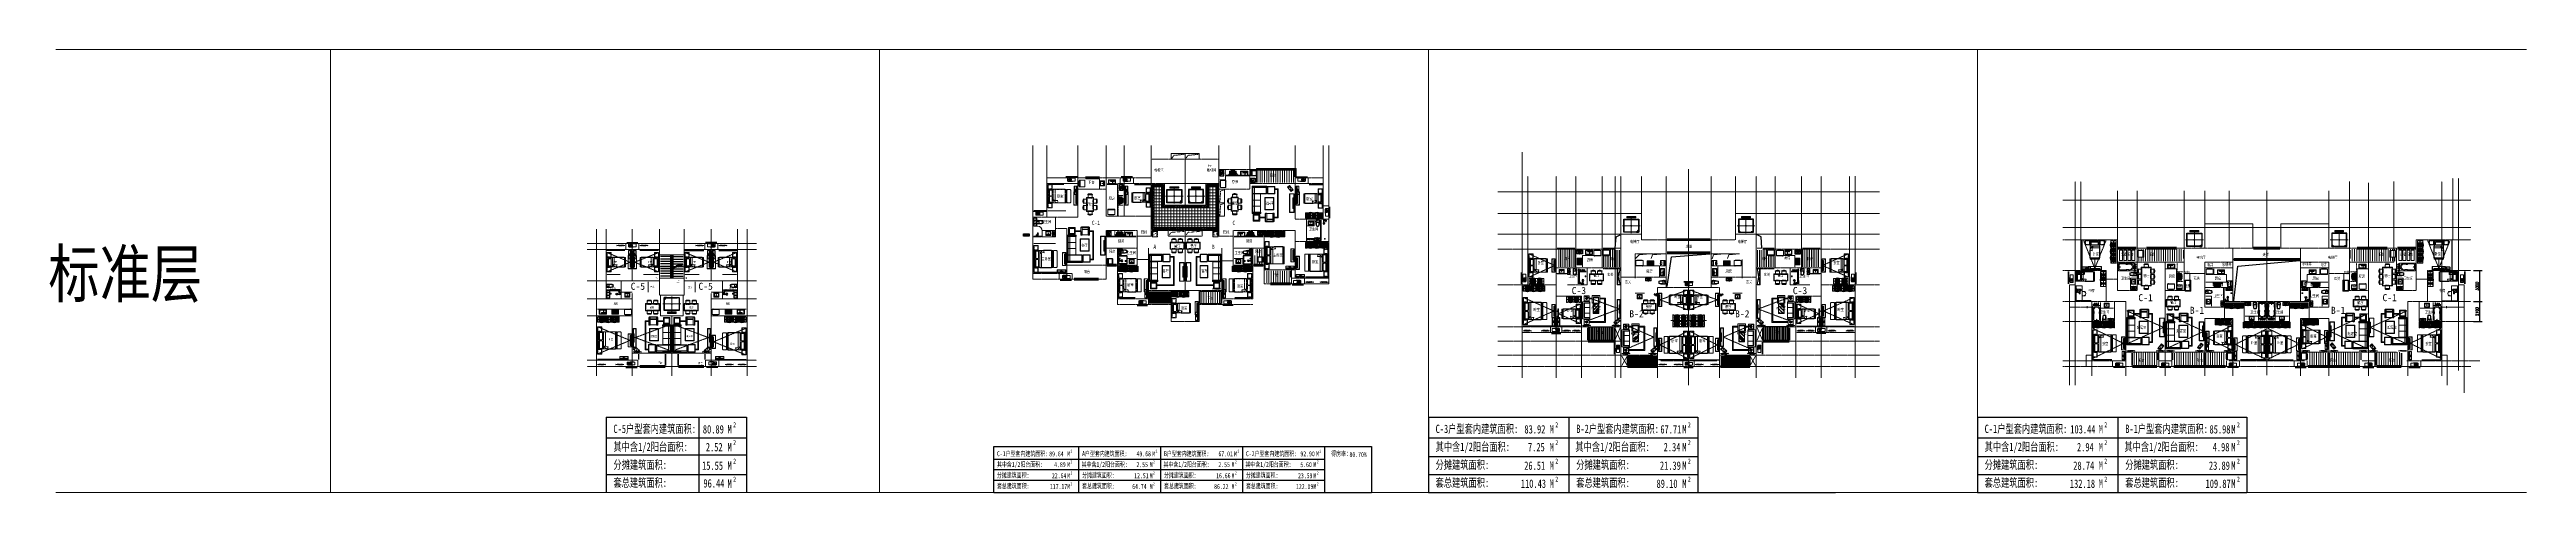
# Model space of a CAD drawing. Extents: x 5432254 to 5695744, y -448727 to -401527.
import ezdxf
from ezdxf.enums import TextEntityAlignment as Align

# ---------------------------------------------------------------- set-up
doc = ezdxf.new("R2010")
doc.units = 0
doc.header["$PDSIZE"] = 0.2
doc.linetypes.add('DASH', pattern=[0.35, 0.25, -0.1])
doc.linetypes.add('DOTE', pattern=[2.42, 2, -0.2, 0.02, -0.2])
doc.layers.get('0').update_dxf_attribs({"linetype": 'CONTINUOUS'})
doc.layers.get('Defpoints').update_dxf_attribs({"linetype": 'CONTINUOUS'})
for name, color, linetype in [('7-SANI', 4, 'CONTINUOUS'), ('fd', 4, 'CONTINUOUS'), ('hj-楼号', 6, 'CONTINUOUS'), ('PUB_DIM', 3, 'CONTINUOUS'), ('PUB_TEXT', 7, 'CONTINUOUS'), ('RAIL', 163, 'CONTINUOUS'), ('STAIR', 3, 'CONTINUOUS'), ('WINDOW', 4, 'CONTINUOUS'), ('建筑设备及配件', 6, 'CONTINUOUS')]:
    doc.layers.add(name, color=color, linetype=linetype)
for name, color, linetype, lineweight in [('Area', 200, 'CONTINUOUS', 9), ('DOTE', 251, 'DOTE', 0), ('PUB_HATCH', 8, 'CONTINUOUS', 9), ('SIGNT', 252, 'DOTE', 0), ('WALL', 255, 'CONTINUOUS', 20), ('五金', 136, 'CONTINUOUS', 9), ('固定家具线', 243, 'CONTINUOUS', 20), ('填充', 252, 'CONTINUOUS', 0), ('家具', 33, 'CONTINUOUS', 9), ('看线', 27, 'CONTINUOUS', 0), ('移动家具', 41, 'CONTINUOUS', 20), ('结构细线', 250, 'CONTINUOUS', 15)]:
    doc.layers.add(name, color=color, linetype=linetype, lineweight=lineweight)
doc.styles.add('_TCH_DIM', font='SIMPLEX', dxfattribs={"bigfont": 'GBCBIG'})
doc.styles.add('DIM_FONT', font='SIMPLEX.shx', dxfattribs={"width": 0.8})
doc.styles.add('HZ', font='rs.shx', dxfattribs={"width": 0.8, "bigfont": 'hztxt.shx'})
doc.styles.add('新6+1$0$Standard', font='txt')
doc.styles.add('黑体', font='SIMHEI.TTF', dxfattribs={"height": 10})
doc.dimstyles.new('DIMN', dxfattribs={"dimtxt": 300, "dimasz": 100, "dimexe": 250, "dimexo": 300, "dimgap": 150, "dimtad": 1, "dimdec": 0, "dimzin": 0, "dimdsep": 46, "dimtxsty": 'DIM_FONT', "dimblk": 'ARCHTICK', "dimcen": 0.09, "dimclrt": 7, "dimazin": 2, "dimtfac": 1, "dimtdec": 0, "dimtix": 1, "dimtmove": 2, "dimatfit": 3, "dimfxl": 0, "dimtolj": 1, "dimtzin": 0, "dimarcsym": 0})
pattern_1 = [(90, (4340290.63, 172672.58), (-238.125, 1e-14), [])]
pattern_2 = [(90, (6995956.27, 172672.58), (238.125, 1e-14), [])]
pattern_3 = [(90, (5546727.47, 237264.51), (-95.25, 6e-15), [])]
pattern_4 = [(90, (6284692.65, -46698), (-190.5, 1e-14), [])]
pattern_5 = [(90, (4928541.52, -46698), (190.5, 1e-14), [])]

# ---------------------------------------------------------------- blocks, each defined once
blk = doc.blocks.new('ev')
at = {"layer": '结构细线'}
h = blk.add_hatch(dxfattribs=at)
h.set_pattern_fill('ANSI31', color=256, scale=500, angle=45, style=0)
h.set_pattern_definition([(90, (0, 0), (-62.5, 1e-14), [])])
h.paths.add_polyline_path([(1227964, -497919), (1228914, -497919), (1228914, -497769), (1227964, -497769)])
at = {"layer": 'RAIL'}
blk.add_line((1227814, -499409), (1227669, -499249), dxfattribs=at)
for points in [[(1227639, -499469), (1229239, -499469), (1229239, -498069), (1227639, -498069)], [(1227871, -499469), (1227669, -499469), (1227669, -499409), (1227871, -499409)], [(1229008, -499469), (1229209, -499469), (1229209, -499409), (1229008, -499409)]]:
    blk.add_lwpolyline(points, close=True, dxfattribs=at)
for points in [[(1229209, -499439), (1229209, -499439), (1229209, -498099), (1227669, -498099), (1227669, -499439), (1227669, -499439)], [(1227871, -499439), (1229008, -499439)]]:
    blk.add_lwpolyline(points, dxfattribs=at)
at = {"layer": '结构细线'}
for p, q in [((1228439, -497919), (1228439, -499552)), ((1227489, -498769), (1229389, -498769))]:
    blk.add_line(p, q, dxfattribs=at)
blk.add_lwpolyline([(1227964, -497919), (1228914, -497919), (1228914, -497769), (1227964, -497769)], close=True, dxfattribs=at)
blk.add_circle((1228439, -498769), 50, dxfattribs=at)
blk = doc.blocks.new('A$C0C200289')
at = {"layer": '家具'}
for p, q in [((-150, 72), (-150, 597)), ((600, 597), (-150, 597)), ((-144, 72), (-150, 72)), ((-150, 53), (-150, 62)), ((-144, 62), (-150, 62)), ((-144, 62), (-144, 72)), ((568, 22), (-118, 22)), ((500, 623), (-48, 623)), ((-48, 613), (-48, 623)), ((500, 613), (-48, 613)), ((499, 22), (499, 0)), ((500, 613), (500, 623)), ((535, 22), (535, 0)), ((594, 62), (594, 72)), ((594, 72), (600, 72)), ((594, 62), (600, 62)), ((600, 72), (600, 597)), ((600, 53), (600, 62)), ((499, 0), (535, 0))]:
    blk.add_line(p, q, dxfattribs=at)
at = {"layer": '家具', "color": 251}
for p, q in [((594, 72), (-144, 72)), ((594, 62), (-144, 62))]:
    blk.add_line(p, q, dxfattribs=at)
at = {"layer": '家具'}
for centre, start, end in [((-118, 53), 180, 270), ((568, 53), 270, 0)]:
    blk.add_arc(centre, 31.5, start, end, dxfattribs=at)
blk = doc.blocks.new('A$C1BE601A8')
at = {"layer": '家具'}
for p, q in [((0, 0), (0, 450)), ((0, 450), (757, 450)), ((757, 0), (0, 0)), ((757, 450), (757, 0))]:
    blk.add_line(p, q, dxfattribs=at)
at = {"layer": '家具', "color": 251}
for p, q in [((10, 10), (10, 440)), ((10, 440), (747, 440)), ((747, 10), (10, 10)), ((41, 393), (41, 50)), ((273, 408), (56, 408)), ((56, 35), (273, 35)), ((226, 300), (130, 300)), ((178, 248), (178, 348)), ((288, 50), (288, 393)), ((315, 427), (293, 411)), ((293, 411), (390, 273)), ((311, 393), (311, 50)), ((412, 288), (315, 427)), ((695, 408), (326, 408)), ((326, 35), (695, 35)), ((534, 300), (438, 300)), ((486, 248), (486, 348)), ((710, 50), (710, 393)), ((747, 440), (747, 10))]:
    blk.add_line(p, q, dxfattribs=at)
for centre, radius in [((178, 300), 36.1), ((178, 300), 27.1), ((486, 300), 36.1), ((486, 300), 27.1)]:
    blk.add_circle(centre, radius, dxfattribs=at)
for centre, radius, start, end in [((56, 393), 15, 90, 180), ((56, 50), 15, 180, 270), ((273, 393), 15, 0, 90), ((273, 50), 15, 270, 0), ((304, 419), 21.7, 342.60679, 267.3353), ((326, 393), 15, 90, 180), ((326, 50), 15, 180, 270), ((401, 281), 13.3, 214.97105, 34.97105), ((695, 393), 15, 0, 90), ((695, 50), 15, 270, 0)]:
    blk.add_arc(centre, radius, start, end, dxfattribs=at)
blk = doc.blocks.new('ddfdf')
at = {"layer": '家具'}
for p, q in [((15801, -30110), (15801, -30822)), ((16260, -30111), (15801, -30110)), ((15801, -30822), (16260, -30822)), ((16270, -30121), (16270, -30812))]:
    blk.add_line(p, q, dxfattribs=at)
at = {"layer": '家具', "color": 251}
for p, q in [((15826, -30314), (15826, -30189)), ((15829, -30248), (15829, -30252)), ((15947, -30248), (15829, -30248)), ((15829, -30252), (15947, -30252)), ((15829, -30682), (15829, -30686)), ((15904, -30682), (15829, -30682)), ((15829, -30686), (15904, -30686)), ((15831, -30750), (15831, -30624)), ((15832, -30556), (15832, -30379)), ((15832, -30379), (15849, -30379)), ((15849, -30556), (15832, -30556)), ((15834, -30314), (15834, -30189)), ((15839, -30750), (15839, -30624)), ((15849, -30379), (15849, -30556)), ((15856, -30159), (16163, -30159)), ((15856, -30167), (16163, -30167)), ((16163, -30337), (15856, -30336)), ((16163, -30345), (15856, -30344)), ((15861, -30594), (16167, -30595)), ((15861, -30602), (16167, -30603)), ((16167, -30772), (15861, -30772)), ((16167, -30780), (15861, -30780)), ((15878, -30556), (15878, -30380)), ((15878, -30380), (15894, -30380)), ((15894, -30556), (15878, -30556)), ((15894, -30380), (15894, -30556)), ((15904, -30686), (15904, -30682)), ((15923, -30556), (15923, -30380)), ((15923, -30380), (15940, -30380)), ((15940, -30556), (15923, -30556)), ((15937, -30595), (15937, -30654)), ((15942, -30595), (15937, -30595)), ((15937, -30654), (15942, -30654)), ((15937, -30780), (15937, -30720)), ((15937, -30720), (15942, -30720)), ((15942, -30780), (15937, -30780)), ((15940, -30380), (15940, -30556)), ((15942, -30654), (15942, -30595)), ((15942, -30720), (15942, -30780)), ((15947, -30252), (15947, -30248)), ((15952, -30159), (15957, -30157)), ((15968, -30208), (15952, -30159)), ((15968, -30295), (15952, -30344)), ((15952, -30344), (15957, -30346)), ((15957, -30157), (15973, -30206)), ((15957, -30346), (15973, -30297)), ((15973, -30206), (15968, -30208)), ((15973, -30297), (15968, -30295)), ((15968, -30556), (15968, -30380)), ((15968, -30380), (15985, -30380)), ((15985, -30556), (15968, -30556)), ((15968, -30684), (15968, -30688)), ((16063, -30684), (15968, -30684)), ((15968, -30688), (16063, -30688)), ((15985, -30380), (15985, -30556)), ((16014, -30556), (16014, -30380)), ((16014, -30380), (16030, -30380)), ((16030, -30556), (16014, -30556)), ((16030, -30380), (16030, -30556)), ((16062, -30157), (16046, -30206)), ((16046, -30206), (16051, -30208)), ((16046, -30297), (16051, -30295)), ((16062, -30346), (16046, -30297)), ((16051, -30208), (16067, -30159)), ((16051, -30295), (16067, -30344)), ((16059, -30556), (16059, -30380)), ((16059, -30380), (16076, -30380)), ((16076, -30556), (16059, -30556)), ((16067, -30159), (16062, -30157)), ((16067, -30344), (16062, -30346)), ((16063, -30688), (16063, -30684)), ((16072, -30252), (16072, -30248)), ((16072, -30248), (16190, -30248)), ((16190, -30253), (16072, -30252)), ((16076, -30380), (16076, -30556)), ((16095, -30595), (16095, -30654)), ((16099, -30595), (16095, -30595)), ((16095, -30654), (16099, -30654)), ((16095, -30780), (16095, -30720)), ((16095, -30720), (16099, -30720)), ((16099, -30780), (16095, -30780)), ((16099, -30654), (16099, -30595)), ((16099, -30720), (16099, -30780)), ((16104, -30556), (16104, -30380)), ((16104, -30380), (16121, -30380)), ((16121, -30556), (16104, -30556)), ((16121, -30380), (16121, -30556)), ((16126, -30690), (16126, -30685)), ((16126, -30685), (16199, -30685)), ((16199, -30690), (16126, -30690)), ((16150, -30556), (16150, -30380)), ((16150, -30380), (16166, -30380)), ((16166, -30556), (16150, -30556)), ((16166, -30380), (16166, -30556)), ((16185, -30189), (16185, -30315)), ((16189, -30625), (16189, -30750)), ((16190, -30248), (16190, -30253)), ((16193, -30189), (16193, -30315)), ((16197, -30625), (16197, -30750)), ((16199, -30685), (16199, -30690)), ((16201, -30822), (16202, -30111))]:
    blk.add_line(p, q, dxfattribs=at)
for centre, radius in [((15936, -30685), 63.7), ((15936, -30685), 43), ((15936, -30685), 38), ((15936, -30685), 23), ((16013, -30253), 70.1), ((16013, -30253), 47.3), ((16013, -30253), 41.8), ((16013, -30253), 25.3), ((16096, -30687), 63.7), ((16096, -30687), 43), ((16096, -30687), 38), ((16096, -30687), 23), ((16235, -30426), 16.2), ((16238, -30542), 16.2), ((16240, -30485), 16.2)]:
    blk.add_circle(centre, radius, dxfattribs=at)
for centre, radius, start, end in [((15856, -30189), 30, 89.96104, 179.96104), ((15856, -30314), 30, 179.96104, 269.96104), ((15861, -30624), 30, 89.96104, 179.96104), ((15861, -30750), 30, 179.96104, 269.96104), ((15856, -30189), 22, 89.96104, 179.96104), ((15856, -30314), 22, 179.96104, 269.96104), ((15861, -30624), 22, 89.96104, 179.96104), ((15861, -30750), 22, 179.96104, 269.96104), ((16163, -30189), 30, 359.96104, 89.96104), ((16163, -30189), 22, 359.96104, 89.96104), ((16163, -30315), 30, 269.96104, 359.96104), ((16163, -30315), 22, 269.96104, 359.96104), ((16167, -30625), 30, 359.96104, 89.96104), ((16167, -30625), 22, 359.96104, 89.96104), ((16167, -30750), 30, 269.96104, 359.96104), ((16167, -30750), 22, 269.96104, 359.96104)]:
    blk.add_arc(centre, radius, start, end, dxfattribs=at)
at = {"layer": '家具'}
for centre, start, end in [((16260, -30121), 0, 89.96104), ((16260, -30812), 269.96104, 0)]:
    blk.add_arc(centre, 10, start, end, dxfattribs=at)
blk = doc.blocks.new('A$C6CE46E26')
at = {"layer": 'fd'}
blk.add_lwpolyline([(0, 284, 100, 0, 0), (62, 284, 0, 0, 0)], format="xyseb", dxfattribs=at)
at = {"layer": '家具'}
for p, q in [((112, 452), (239, 452)), ((112, 148), (239, 148)), ((239, 148), (239, 452)), ((445, 98), (445, 502)), ((572, 502), (445, 502)), ((572, 98), (445, 98))]:
    blk.add_line(p, q, dxfattribs=at)
for points in [[(592, 0), (592, 600), (92, 600), (92, 0)], [(572, 20), (572, 580), (112, 580), (112, 20)]]:
    blk.add_lwpolyline(points, close=True, dxfattribs=at)
blk = doc.blocks.new('A$C37A63D83')
at = {"layer": '家具'}
for p, q in [((0, 125), (0, 165)), ((38, 172), (7, 172)), ((38, 118), (7, 118)), ((40, 170), (40, 275)), ((40, 23), (40, 122)), ((229, 0), (63, 0)), ((229, 0), (396, 0)), ((405, 279), (405, 280)), ((409, 230), (409, 316)), ((418, 23), (418, 275))]:
    blk.add_line(p, q, dxfattribs=at)
at = {"layer": '家具', "color": 8}
for p, q in [((38, 172), (42, 172)), ((38, 118), (42, 118)), ((40, 153), (40, 162)), ((40, 137), (40, 146)), ((40, 121), (40, 130)), ((49, 230), (49, 316)), ((49, 230), (229, 230)), ((49, 230), (91, 212)), ((49, 125), (49, 165)), ((54, 279), (54, 280)), ((63, 275), (58, 275)), ((63, 253), (63, 275)), ((76, 36), (76, 198)), ((81, 235), (229, 235)), ((91, 212), (229, 212)), ((99, 250), (99, 356)), ((99, 221), (229, 221)), ((229, 14), (99, 14)), ((229, 247), (103, 247)), ((111, 247), (229, 247)), ((152, 636), (128, 636)), ((136, 660), (323, 660)), ((229, 660), (136, 660)), ((162, 636), (152, 636)), ((162, 636), (229, 636)), ((297, 636), (229, 636)), ((229, 247), (356, 247)), ((348, 247), (229, 247)), ((378, 235), (229, 235)), ((409, 230), (229, 230)), ((360, 221), (229, 221)), ((368, 212), (229, 212)), ((229, 14), (360, 14)), ((297, 636), (307, 636)), ((307, 636), (331, 636)), ((360, 250), (360, 356)), ((409, 230), (368, 212)), ((382, 36), (382, 198)), ((396, 253), (396, 275)), ((396, 275), (400, 275))]:
    blk.add_line(p, q, dxfattribs=at)
blk.add_circle((176, 95), 11.4, dxfattribs=at)
at = {"layer": '家具'}
for centre, radius, start, end in [((7, 165), 7.2, 90, 180), ((7, 125), 7.2, 180, 270), ((7035, 15), 7000, 176.39994, 177.87525), ((63, 23), 22.5, 180, 270), ((979, 321), 939, 160.46268, 171.82378), ((107, 630), 13.5, 147.26486, 160.46289), ((159, 597), 75.7, 123.74728, 147.26486), ((217, 423), 257, 87.12096, 112.8427), ((242, 423), 257, 67.1573, 92.87904), ((300, 597), 75.7, 32.73514, 56.25272), ((346, 630), 13.5, 21.34013, 45.04567), ((352, 630), 13.5, 19.53711, 32.73514), ((-520, 321), 939, 8.17733, 19.53711), ((396, 23), 22.5, 270, 0), ((-6576, 15), 7000, 2.12475, 3.60006)]:
    blk.add_arc(centre, radius, start, end, dxfattribs=at)
at = {"layer": '家具', "color": 8}
for centre, radius, start, end in [((42, 165), 7.2, 0, 90), ((42, 125), 7.2, 270, 0), ((545, 367), 499, 169.88512, 189.98228), ((824, 353), 776, 158.65987, 172.47632), ((58, 279), 4.5, 180, 270), ((942, 340), 881, 161.70587, 184.28974), ((81, 253), 18, 180, 270), ((99, 198), 22.5, 90, 180), ((99, 36), 22.5, 180, 270), ((933, 353), 834, 161.50274, 179.81806), ((103, 250), 3.6, 180, 270), ((113, 630), 13.5, 134.95433, 158.65987), ((347, 396), 344, 131.92233, 134.95433), ((130, 611), 25.3, 94.61237, 166.25294), ((138, 626), 34, 87.42069, 128.06865), ((159, 612), 18, 109.18125, 161.50274), ((214, 386), 250, 86.59247, 104.15157), ((245, 386), 250, 75.84843, 93.40753), ((300, 612), 18, 18.49726, 70.81875), ((-474, 353), 834, 0.18194, 18.49726), ((321, 626), 34, 51.93135, 92.57931), ((329, 611), 25.3, 13.74706, 85.38763), ((112, 396), 344, 45.04567, 48.07767), ((-483, 340), 881, 355.71026, 18.29413), ((356, 250), 3.6, 270, 0), ((-365, 353), 776, 7.52368, 21.34013), ((360, 198), 22.5, 0, 90), ((360, 36), 22.5, 270, 0), ((378, 253), 18, 270, 0), ((400, 279), 4.5, 270, 0), ((-86, 367), 499, 350.01772, 10.11488)]:
    blk.add_arc(centre, radius, start, end, dxfattribs=at)
blk = doc.blocks.new('A$C6EA5130D')
at = {"layer": '五金', "lineweight": -3}
for p, q in [((68, 25), (68, 15)), ((85, 353), (85, 30)), ((95, 30), (95, 353)), ((111, 25), (111, 15)), ((291, 38), (291, 113)), ((321, 60), (291, 60)), ((321, 38), (321, 113))]:
    blk.add_line(p, q, dxfattribs=at)
at = {"layer": '五金', "color": 8}
for p, q in [((75, 22), (75, 15)), ((105, 25), (105, 15))]:
    blk.add_line(p, q, dxfattribs=at)
at = {"layer": '五金', "lineweight": -3}
for points in [[(175, 0), (5, 0), (5, 10), (34, 15), (80, 15)], [(62, 46), (52, 46), (52, 50), (62, 50)], [(75, 25), (62, 25), (62, 70), (85, 70)], [(95, 70), (118, 70), (118, 25), (105, 25)], [(100, 15), (145, 15), (175, 10), (175, 0)], [(118, 50), (128, 50), (128, 46), (118, 46)], [(294, 29), (294, 0), (317, 0), (317, 29)]]:
    blk.add_lwpolyline(points, dxfattribs=at)
for points in [[(59, 0), (59, 10), (121, 10), (121, 0)], [(261, 0), (261, 10), (205, 10), (205, 0)]]:
    blk.add_lwpolyline(points, close=True, dxfattribs=at)
at = {"layer": '五金', "color": 8}
for points in [[(80, 22), (75, 22), (75, 50), (85, 50)], [(95, 50), (105, 50), (105, 22), (100, 22)]]:
    blk.add_lwpolyline(points, dxfattribs=at)
blk.add_lwpolyline([(80, 10), (80, 30), (100, 30), (100, 10)], close=True, dxfattribs=at)
at = {"layer": '五金', "lineweight": -3}
blk.add_circle((90, 353), 89.5, dxfattribs=at)
at = {"layer": '五金', "color": 8}
for centre, radius in [((90, 353), 5), ((306, 87), 15), ((306, 38), 15)]:
    blk.add_circle(centre, radius, dxfattribs=at)
for centre, radius, start, end in [((90, 353), 35, 278.21321, 261.78679), ((90, 353), 9, 303.74899, 236.25101), ((306, 87), 17, 331.92751, 208.07249), ((306, 38), 17, 151.92751, 226.66408), ((306, 38), 17, 313.33592, 28.07249)]:
    blk.add_arc(centre, radius, start, end, dxfattribs=at)
at = {"layer": '五金', "lineweight": -3}
for centre, start, end in [((274, 107), 19.67326, 73.58193), ((337, 107), 106.41807, 160.32674)]:
    blk.add_arc(centre, 17.7, start, end, dxfattribs=at)
at = {"layer": '五金', "lineweight": -3, "extrusion": (0, 0, -1)}
for centre, major_axis, ratio, start_param, end_param in [((306, 136), (33.6, 0), 0.6129094, 2.7619723, 6.6628057), ((306, 126), (-31.4, 0), 0.4788404, -1.072899, 4.2144917)]:
    blk.add_ellipse(centre, major_axis=major_axis, ratio=ratio, start_param=start_param, end_param=end_param, dxfattribs=at)
blk = doc.blocks.new('A$C56722DB7')
at = {"layer": '五金'}
blk.add_lwpolyline([(86, 86), (86, 0), (0, 0), (0, 86)], close=True, dxfattribs=at)
at = {"layer": '五金', "color": 8}
for points in [[(10, 43), (10, 42), (26, 42), (26, 43)], [(20, 66), (19, 65), (30, 54), (31, 55)], [(19, 20), (21, 19), (32, 30), (30, 31)], [(43, 76), (42, 76), (42, 60), (43, 60)], [(43, 10), (44, 10), (44, 26), (43, 26)], [(66, 66), (65, 67), (54, 56), (55, 55)], [(66, 19), (67, 21), (56, 32), (55, 30)], [(76, 43), (76, 44), (60, 44), (60, 43)]]:
    blk.add_lwpolyline(points, close=True, dxfattribs=at)
blk.add_circle((43, 43), 36.6, dxfattribs=at)
blk = doc.blocks.new('dfdsf')
at = {"layer": '家具'}
for p, q in [((-6119, -27345), (-6119, -27726)), ((-5626, -27307), (-6081, -27307)), ((-6081, -27765), (-5626, -27765)), ((-5588, -27726), (-5588, -27345))]:
    blk.add_line(p, q, dxfattribs=at)
at = {"layer": '家具', "color": 8}
for p, q in [((-6068, -27695), (-6068, -27428)), ((-6049, -27409), (-5869, -27409)), ((-5658, -27714), (-6049, -27714)), ((-5872, -27364), (-5886, -27364)), ((-5867, -27351), (-5876, -27341)), ((-5867, -27377), (-5876, -27387)), ((-5870, -27392), (-5866, -27466)), ((-5866, -27466), (-5841, -27466)), ((-5854, -27345), (-5854, -27332)), ((-5854, -27383), (-5854, -27396)), ((-5837, -27392), (-5841, -27466)), ((-5831, -27341), (-5840, -27350)), ((-5831, -27387), (-5840, -27377)), ((-5838, -27409), (-5658, -27409)), ((-5835, -27364), (-5821, -27364)), ((-5639, -27428), (-5639, -27695))]:
    blk.add_line(p, q, dxfattribs=at)
for centre, radius in [((-5854, -27364), 32.3), ((-5855, -27549), 25.4), ((-5854, -27364), 18.8), ((-5855, -27549), 16)]:
    blk.add_circle(centre, radius, dxfattribs=at)
at = {"layer": '家具'}
for centre, start, end in [((-6081, -27345), 90, 180), ((-6081, -27726), 180, 270), ((-5626, -27345), 0, 90), ((-5626, -27726), 270, 0)]:
    blk.add_arc(centre, 38.1, start, end, dxfattribs=at)
at = {"layer": '家具', "color": 8}
for centre, start, end in [((-6049, -27428), 90, 180), ((-6049, -27695), 180, 270), ((-5658, -27428), 0, 90), ((-5658, -27695), 270, 0)]:
    blk.add_arc(centre, 19.1, start, end, dxfattribs=at)
blk = doc.blocks.new('$plan$00000489')
for p, q in [((-1520, -310), (-1520, 310)), ((-1470, 360), (-50, 360)), ((-81, 18), (-122, 12)), ((-64, 71), (-72, 27)), ((-29, 71), (-25, 30)), ((0, 310), (0, -310)), ((-50, -360), (-1470, -360)), ((-81, -18), (-122, -12)), ((-64, -71), (-72, -27)), ((-29, -71), (-25, -30))]:
    blk.add_line(p, q)
blk.add_lwpolyline([(-77, 81), (-77, 207, 0.398606), (-134, 267), (-810, 285), (-1299, 260, 0.3544142), (-1441, 76), (-1441, -76, 0.3544142), (-1299, -260), (-810, -285), (-134, -267, 0.398606), (-77, -207), (-77, -20)], format="xyb")
at = {"lineweight": 13}
for points in [[(-1090, 273), (-1074, 271), (-1056, 270), (-1039, 268), (-1022, 266), (-1005, 265), (-989, 263), (-974, 262), (-961, 260), (-949, 259), (-939, 257), (-929, 256), (-921, 255), (-914, 253), (-908, 252), (-902, 251), (-896, 250), (-891, 249), (-886, 247), (-881, 246), (-876, 245), (-871, 244), (-866, 243), (-860, 241), (-855, 240), (-849, 239), (-844, 238), (-838, 237), (-832, 236), (-826, 236), (-821, 235), (-816, 234), (-811, 234), (-806, 234), (-801, 234), (-797, 234), (-793, 235), (-790, 235), (-786, 236), (-783, 237), (-779, 238), (-776, 240), (-773, 241), (-770, 243), (-767, 245), (-764, 247), (-762, 249), (-759, 251), (-757, 253), (-754, 255), (-752, 257), (-750, 259), (-748, 262), (-746, 264), (-744, 265), (-742, 267), (-740, 269), (-737, 271), (-735, 272), (-733, 273), (-730, 274), (-727, 275), (-723, 276), (-719, 277), (-714, 278), (-709, 279), (-703, 280), (-696, 281), (-690, 282), (-683, 283)], [(-1090, -273), (-1074, -271), (-1056, -270), (-1039, -268), (-1022, -266), (-1005, -265), (-989, -263), (-974, -262), (-961, -260), (-949, -259), (-939, -257), (-929, -256), (-921, -255), (-914, -253), (-908, -252), (-902, -251), (-896, -250), (-891, -249), (-886, -247), (-881, -246), (-876, -245), (-871, -244), (-866, -243), (-860, -241), (-855, -240), (-849, -239), (-844, -238), (-838, -237), (-832, -236), (-826, -236), (-821, -235), (-816, -234), (-811, -234), (-806, -234), (-801, -234), (-797, -234), (-793, -235), (-790, -235), (-786, -236), (-783, -237), (-779, -238), (-776, -240), (-773, -241), (-770, -243), (-767, -245), (-764, -247), (-762, -249), (-759, -251), (-757, -253), (-754, -255), (-752, -257), (-750, -259), (-748, -262), (-746, -264), (-744, -265), (-742, -267), (-740, -269), (-737, -271), (-735, -272), (-733, -273), (-730, -274), (-727, -275), (-723, -276), (-719, -277), (-714, -278), (-709, -279), (-703, -280), (-696, -281), (-690, -282), (-685, -282)]]:
    blk.add_lwpolyline(points, dxfattribs=at)
blk.add_lwpolyline([(-77, 20), (-77, 81)])
for centre, radius in [((-178, 0), 17.6), ((-47, 71), 12.6), ((-47, -71), 12.6)]:
    blk.add_circle(centre, radius, dxfattribs=at)
for centre, radius in [((-178, 0), 11.6), ((-48, 0), 9.88)]:
    blk.add_circle(centre, radius)
for centre, radius, start, end in [((-1470, 310), 50, 90, 180), ((-122, 0), 12.5, 90, 270), ((-82, 28), 10, 278.24716, 349.78585), ((-47, 71), 17.6, 360, 180), ((-50, 310), 50, 0, 90), ((-324, 0), 300, 354.32287, 5.67713), ((-1470, -310), 50, 180, 270), ((-82, -28), 10, 10.21415, 81.75284), ((-47, -71), 17.6, 180, 0), ((-50, -310), 50, 270, 0)]:
    blk.add_arc(centre, radius, start, end)
blk.add_arc((-1073, 0), 276, 105.63845, 254.96294, dxfattribs=at)
blk = doc.blocks.new('A$C0032228E')
at = {"layer": 'fd'}
blk.add_lwpolyline([(302, 0, 100, 0, 0), (302, 62, 0, 0, 0)], format="xyseb", dxfattribs=at)
at = {"layer": '家具'}
for p, q in [((123, 372), (123, 295)), ((477, 295), (123, 295)), ((477, 189), (123, 189)), ((123, 112), (123, 189)), ((477, 372), (477, 295)), ((477, 112), (477, 189))]:
    blk.add_line(p, q, dxfattribs=at)
for points in [[(600, 392), (0, 392), (0, 92), (600, 92)], [(580, 372), (20, 372), (20, 112), (580, 112)]]:
    blk.add_lwpolyline(points, close=True, dxfattribs=at)
blk = doc.blocks.new('A$C4EB5717C')
at = {"layer": '家具', "color": 8}
for p, q in [((520, 110), (520, 120)), ((883, 100), (530, 100)), ((893, 120), (893, 110))]:
    blk.add_line(p, q, dxfattribs=at)
at = {"layer": '家具'}
blk.add_lwpolyline([(220, 120), (980, 120, 0.4142136), (1000, 140), (1000, 410, 0.4142136), (980, 430), (220, 430, 0.4142136), (200, 410), (200, 140, 0.4142136)], format="xyb", close=True, dxfattribs=at)
at = {"layer": '家具', "color": 8}
for points in [[(269, 459), (709, 459), (709, 444), (269, 444)], [(290, 372), (626, 372), (626, 343), (290, 343)], [(290, 306), (626, 306), (626, 277), (290, 277)], [(290, 240), (626, 240), (626, 211), (290, 211)]]:
    blk.add_lwpolyline(points, close=True, dxfattribs=at)
for centre, start, end in [((530, 110), 180, 270), ((883, 110), 270, 0)]:
    blk.add_arc(centre, 10, start, end, dxfattribs=at)
blk = doc.blocks.new('_ArchTick')
at = {"color": 0, "linetype": 'ByBlock', "const_width": 0.4}
blk.add_lwpolyline([(-0.5, -0.5), (0.5, 0.5)], dxfattribs=at)
blk = doc.blocks.new('*D64')
at = {"layer": 'Defpoints', "color": 0}
for p in [(5689823, -425091), (5690795, -425091), (5689823, -428391)]:
    blk.add_point(p, dxfattribs=at)
at = {"layer": 'PUB_DIM', "color": 0, "lineweight": -2}
for p, q in [((5690123, -425091), (5691045, -425091)), ((5690795, -428391), (5690795, -425091)), ((5690123, -428391), (5691045, -428391))]:
    blk.add_line(p, q, dxfattribs=at)
at = {"layer": 'PUB_DIM', "color": 0, "lineweight": -2, "xscale": 100, "yscale": 100, "zscale": 100}
for p, rotation in [((5690795, -425091), 90), ((5690795, -428391), 270)]:
    blk.add_blockref('_ArchTick', p, dxfattribs=dict(at, rotation=rotation))
at = {"layer": 'PUB_DIM', "color": 7, "insert": (5690495, -426741), "char_height": 300, "attachment_point": 5, "rotation": 90, "style": 'DIM_FONT'}
blk.add_mtext('\\A1;3300', dxfattribs=at)
blk = doc.blocks.new('*D65')
at = {"layer": 'Defpoints', "color": 0}
for p in [(5689823, -428391), (5690795, -428391), (5689823, -430491)]:
    blk.add_point(p, dxfattribs=at)
at = {"layer": 'PUB_DIM', "color": 0, "lineweight": -2}
for p, q in [((5690123, -428391), (5691045, -428391)), ((5690795, -430491), (5690795, -428391)), ((5690123, -430491), (5691045, -430491))]:
    blk.add_line(p, q, dxfattribs=at)
at = {"layer": 'PUB_DIM', "color": 0, "lineweight": -2, "xscale": 100, "yscale": 100, "zscale": 100}
for p, rotation in [((5690795, -428391), 90), ((5690795, -430491), 270)]:
    blk.add_blockref('_ArchTick', p, dxfattribs=dict(at, rotation=rotation))
at = {"layer": 'PUB_DIM', "color": 7, "insert": (5690495, -429441), "char_height": 300, "attachment_point": 5, "rotation": 90, "style": 'DIM_FONT'}
blk.add_mtext('\\A1;2100', dxfattribs=at)
blk = doc.blocks.new('A$C2D724C6D')
at = {"layer": '移动家具', "ltscale": 0.5}
blk.add_lwpolyline([(50, 300), (850, 300, -0.4142136), (900, 250), (900, 0), (0, 0), (0, 250, -0.4142136)], format="xyb", close=True, dxfattribs=at)
at = {"layer": '移动家具', "color": 251, "ltscale": 40}
blk.add_lwpolyline([(50, 280), (850, 280, -0.4142136), (880, 250), (880, 20), (20, 20), (20, 250, -0.4142136)], format="xyb", close=True, dxfattribs=at)
blk.add_lwpolyline([(53, 50), (53, 100), (853, 100), (853, 50)], close=True, dxfattribs=at)
at = {"layer": '移动家具', "color": 251, "ltscale": 40, "style": 'HZ', "width": 0.8}
blk.add_text('A.C.', height=120, rotation=0.00001, dxfattribs=at).set_placement((348, 133))
blk = doc.blocks.new('dgfgf')
at = {"layer": '移动家具'}
blk.add_lwpolyline([(7597, -62676), (7147, -62676), (7147, -63176), (7597, -63176), (7597, -62676), (7517, -62676)], dxfattribs=at)
at = {"layer": '移动家具', "color": 251, "linetype": 'DASH', "ltscale": 0.2}
blk.add_lwpolyline([(7567, -62706), (7177, -62706), (7177, -63146), (7567, -63146)], close=True, dxfattribs=at)
blk = doc.blocks.new('A$C72813290')
at = {"layer": '移动家具'}
for p, q in [((579, 1950), (0, 1950)), ((0, 550), (0, 1950)), ((912, 550), (0, 550)), ((30, 580), (30, 1920)), ((579, 1920), (30, 1920)), ((579, 580), (30, 580)), ((170, 1895), (170, 1283)), ((170, 605), (170, 1217)), ((579, 550), (579, 1960)), ((1830, 1980), (599, 1980)), ((779, 803), (779, 1980)), ((1830, 520), (967, 520)), ((1850, 550), (1850, 1950)), ((1850, 1950), (1980, 1950)), ((1850, 1920), (1950, 1920)), ((1850, 580), (1950, 580)), ((1850, 550), (1980, 550)), ((1950, 580), (1950, 1920)), ((1980, 550), (1980, 1950))]:
    blk.add_line(p, q, dxfattribs=at)
at = {"layer": '移动家具', "linetype": 'DASH'}
for p, q in [((1850, 1950), (579, 1950)), ((912, 550), (1850, 550))]:
    blk.add_line(p, q, dxfattribs=at)
at = {"layer": '移动家具'}
for points in [[(170, 1895), (405, 1895, -0.4142136), (465, 1835), (465, 1343, -0.4142136), (405, 1283), (170, 1283, -0.4142136), (110, 1343), (110, 1835, -0.4142136)], [(170, 605), (405, 605, 0.4142136), (465, 665), (465, 1157, 0.4142136), (405, 1217), (170, 1217, 0.4142136), (110, 1157), (110, 665, 0.4142136)]]:
    blk.add_lwpolyline(points, format="xyb", close=True, dxfattribs=at)
blk.add_lwpolyline([(579, 883, 0.180302), (1071, 775, -0.0886369), (967, 520, 28871.2715508)], format="xyb", dxfattribs=at)
for centre, radius, start, end in [((599, 1960), 20, 90, 180), ((1392, 1363), 944, 210.60747, 243.27731), ((1819, 1951), 30.7, 357.68839, 69.69174), ((1819, 549), 30.7, 290.35664, 2.31522)]:
    blk.add_arc(centre, radius, start, end, dxfattribs=at)
at = {"layer": '家具'}
blk.add_blockref('dgfgf', (-7147, 65176), dxfattribs=at)
at = {"layer": '家具', "xscale": -1, "rotation": 180}
blk.add_blockref('dgfgf', (-7147, -62676), dxfattribs=at)
blk = doc.blocks.new('A$C18784298')
at = {"layer": '移动家具', "color": 251, "ltscale": 40}
for points in [[(0, 1066), (58, 1066), (58, 0), (0, 0)], [(58, 828), (140, 828), (140, 780), (58, 780)], [(58, 239), (140, 239), (140, 287), (58, 287)]]:
    blk.add_lwpolyline(points, close=True, dxfattribs=at)
blk = doc.blocks.new('ytjhgkj')
at = {"layer": '移动家具', "ltscale": 0.5}
blk.add_lwpolyline([(34949, 26116), (34599, 26116), (34599, 27516), (34949, 27516)], close=True, dxfattribs=at)
at = {"layer": '移动家具', "color": 251, "ltscale": 40}
blk.add_lwpolyline([(34929, 26136), (34619, 26136), (34619, 27496), (34929, 27496)], close=True, dxfattribs=at)
at = {"layer": '移动家具', "color": 251, "xscale": -1}
blk.add_blockref('A$C18784298', (34739, 26283), dxfattribs=at)
blk = doc.blocks.new('fgjfgjgf')
at = {"layer": '家具', "color": 8, "linetype": 'DASH', "ltscale": 0.1}
for p, q in [((-18620, 391), (-18620, 76)), ((-18620, 391), (-18620, 76)), ((-18016, 76), (-18016, 391)), ((-18016, 76), (-18016, 391)), ((-18620, -296), (-18620, -611)), ((-18620, -296), (-18620, -611)), ((-18016, -611), (-18016, -296)), ((-18016, -611), (-18016, -296))]:
    blk.add_line(p, q, dxfattribs=at)
at = {"layer": '家具', "color": 8, "linetype": 'DASH'}
blk.add_line((-18692, -678), (-18688, -678), dxfattribs=at)
blk.add_line((-18692, -678), (-18688, -678), dxfattribs=at)
at = {"layer": '家具', "color": 8, "linetype": 'DASH', "ltscale": 0.1}
blk.add_lwpolyline([(-18642, 590), (-17992, 590), (-17992, -810), (-18642, -810)], close=True, dxfattribs=at)
for centre, start, end in [((-18688, 391), 0, 90), ((-18688, 391), 0, 90), ((-18688, 76), 270, 0), ((-18688, 76), 270, 0), ((-17948, 391), 90, 180), ((-17948, 391), 90, 180), ((-17948, 76), 180, 270), ((-17948, 76), 180, 270), ((-18688, -296), 0, 90), ((-18688, -611), 270, 0), ((-18688, -611), 270, 0), ((-17948, -296), 90, 180), ((-17948, -296), 90, 180), ((-17948, -611), 180, 270), ((-17948, -611), 180, 270)]:
    blk.add_arc(centre, 67.5, start, end, dxfattribs=at)
at = {"layer": '移动家具'}
for p, q in [((-18980, 464), (-18980, 4)), ((-18980, 464), (-18980, 4)), ((-18692, 9), (-18692, 459)), ((-17942, 459), (-17942, 9)), ((-17656, 4), (-17656, 464)), ((-17656, 4), (-17656, 464)), ((-18980, -223), (-18980, -683)), ((-18980, -223), (-18980, -683)), ((-18692, -678), (-18692, -228)), ((-17942, -228), (-17942, -678)), ((-17656, -683), (-17656, -223)), ((-17656, -683), (-17656, -223))]:
    blk.add_line(p, q, dxfattribs=at)
for points in [[(-17942, -860), (-18692, -860), (-18692, -678), (-18913, -678, -0.4142136), (-18980, -611), (-18980, -683, -0.3194306), (-18993, -701, -0.3077031), (-19004, -699, -0.187559), (-19080, -503), (-19080, -403, -0.1716581), (-19004, -207, -0.3246469), (-18993, -205, -0.3025369), (-18980, -223), (-18980, -296, -0.4142136), (-18913, -228), (-18692, -228), (-18692, 9), (-18913, 9, -0.4142136), (-18980, 76), (-18980, 4, -0.3194306), (-18993, -15, -0.3077031), (-19004, -12, -0.187559), (-19080, 184), (-19080, 283, -0.1716581), (-19004, 480, -0.3246469), (-18993, 482, -0.3025369), (-18980, 464), (-18980, 391, -0.4142136), (-18913, 459), (-18692, 459), (-18692, 640), (-17942, 640)], [(-19018, 109, -0.0798243), (-19030, 184), (-19030, 283, -0.0595266), (-19021, 345, -0.0595266)], [(-18317, -860), (-17942, -860), (-17942, -678), (-17723, -678, 0.4142136), (-17656, -611), (-17656, -683, 0.3194306), (-17643, -701, 0.3077031), (-17632, -699, 0.187559), (-17556, -503), (-17556, -403, 0.1716581), (-17632, -207, 0.3246469), (-17643, -205, 0.3025369), (-17656, -223), (-17656, -296, 0.4142136), (-17723, -228), (-17942, -228), (-17942, 9), (-17723, 9, 0.4142136), (-17656, 76), (-17656, 4, 0.3194306), (-17643, -15, 0.3077031), (-17632, -12, 0.187559), (-17556, 184), (-17556, 283, 0.1716581), (-17632, 480, 0.3246469), (-17643, 482, 0.3025369), (-17656, 464), (-17656, 391, 0.4142136), (-17723, 459), (-17942, 459), (-17942, 640), (-18317, 640)]]:
    blk.add_lwpolyline(points, format="xyb", dxfattribs=at)
for centre, start, end in [((-16302, 234), 174.8023, 185.1977), ((-16302, 234), 174.8023, 185.1977), ((-20333, 234), 354.8023, 5.1977), ((-20333, 234), 354.8023, 5.1977), ((-16302, -453), 174.8023, 185.1977), ((-16302, -453), 174.8023, 185.1977), ((-20333, -453), 354.8023, 5.1977), ((-20333, -453), 354.8023, 5.1977)]:
    blk.add_arc(centre, 2713, start, end, dxfattribs=at)
blk = doc.blocks.new('fdsfds')
at = {"layer": '移动家具', "ltscale": 20}
blk.add_lwpolyline([(-7517, -59003), (-6797, -59003), (-6797, -58283), (-7517, -58283)], close=True, dxfattribs=at)
at = {"layer": '移动家具', "color": 8}
blk.add_lwpolyline([(-7431, -58917), (-6884, -58917), (-6884, -58369), (-7431, -58369)], close=True, dxfattribs=at)
blk = doc.blocks.new('hjghkjkhj')
at = {"layer": '填充', "color": 8}
for p, q in [((36471, 17536), (36100, 17536)), ((36164, 17422), (36100, 17422)), ((36164, 17384), (36100, 17384)), ((36164, 17346), (36100, 17346)), ((36164, 17308), (36100, 17308)), ((36164, 17194), (36100, 17194)), ((36164, 17155), (36100, 17155)), ((36164, 17117), (36100, 17117)), ((36164, 17079), (36100, 17079)), ((36164, 16965), (36100, 16965)), ((36164, 16927), (36100, 16927)), ((36164, 16889), (36100, 16889)), ((36164, 16851), (36100, 16851)), ((36140, 17041), (36140, 17559)), ((36178, 17495), (36178, 17498)), ((36471, 17498), (36216, 17498)), ((36254, 17498), (36254, 17559)), ((36292, 17495), (36292, 17559)), ((36330, 17495), (36330, 17559)), ((36368, 17495), (36368, 17559)), ((36414, 17495), (36414, 17559)), ((36452, 17495), (36452, 17559)), ((37588, 17536), (37337, 17536)), ((37740, 17498), (37337, 17498)), ((37397, 17498), (37397, 17559)), ((37435, 17495), (37435, 17559)), ((37473, 17495), (37473, 17559)), ((37511, 17495), (37511, 17559)), ((37550, 17495), (37550, 17498)), ((37626, 17498), (37626, 17559)), ((37664, 17495), (37664, 17559)), ((37702, 17495), (37702, 17559)), ((37740, 17495), (37740, 17559)), ((37778, 17495), (37778, 17498)), ((37854, 17498), (37854, 17559)), ((36164, 16736), (36100, 16736)), ((36164, 16698), (36100, 16698)), ((36164, 16660), (36100, 16660)), ((36164, 16622), (36100, 16622)), ((36164, 16508), (36100, 16508)), ((36164, 16279), (36100, 16279)), ((36164, 16241), (36100, 16241)), ((36164, 16203), (36100, 16203)), ((36164, 16165), (36100, 16165)), ((36164, 16051), (36100, 16051)), ((36164, 16012), (36100, 16012)), ((36164, 15974), (36100, 15974)), ((36164, 15936), (36100, 15936)), ((36164, 15822), (36100, 15822)), ((36164, 15784), (36100, 15784)), ((36164, 15365), (36100, 15365)), ((36164, 15327), (36100, 15327)), ((36164, 15289), (36100, 15289)), ((36164, 15250), (36100, 15250)), ((36164, 15136), (36100, 15136)), ((36164, 15098), (36100, 15098)), ((36164, 15060), (36100, 15060)), ((36164, 15022), (36100, 15022)), ((36164, 14908), (36100, 14908)), ((36164, 14869), (36100, 14869)), ((36164, 14831), (36100, 14831)), ((36424, 14793), (36100, 14793)), ((36140, 16127), (36140, 16736)), ((36140, 15212), (36140, 15822)), ((36140, 14744), (36140, 14908)), ((36178, 14744), (36178, 14755)), ((36424, 14755), (36216, 14755)), ((36254, 14755), (36254, 14808)), ((36292, 14744), (36292, 14808)), ((36330, 14744), (36330, 14808)), ((36368, 14744), (36368, 14808)), ((37207, 14755), (37125, 14755)), ((37207, 14793), (37126, 14793))]:
    blk.add_line(p, q, dxfattribs=at)
at = {"layer": '填充'}
blk.add_line((38507, 17245), (38507, 17161), dxfattribs=at)
at = {"layer": '移动家具', "ltscale": 20}
for p, q in [((36471, 17152), (36471, 17891)), ((36492, 17131), (36587, 17131)), ((37273, 17955), (36535, 17955)), ((36629, 17163), (37179, 17162)), ((37220, 17131), (37316, 17131)), ((37337, 17152), (37337, 17891)), ((37776, 17044), (37776, 17140)), ((37797, 17161), (38541, 17161)), ((37807, 16453), (37807, 17002)), ((38599, 17129), (38599, 15270)), ((37176, 14521), (37176, 14617)), ((37228, 14638), (37197, 14638)), ((38568, 14501), (37197, 14501)), ((37207, 14659), (37207, 15169)), ((38539, 15229), (37267, 15229)), ((37807, 15270), (37807, 16411)), ((37828, 15249), (38522, 15249)), ((38523, 15249), (38581, 15249)), ((38599, 15169), (38599, 14532))]:
    blk.add_line(p, q, dxfattribs=at)
at = {"layer": '移动家具', "color": 8}
for p, q in [((36504, 17876), (36503, 17184)), ((36524, 17163), (36588, 17163)), ((36525, 17897), (36588, 17897)), ((36588, 17897), (37182, 17896)), ((36609, 17876), (36608, 17184)), ((36609, 17740), (37200, 17741)), ((36609, 17689), (37200, 17689)), ((37179, 17896), (37222, 17897)), ((37201, 17877), (37200, 17183)), ((37201, 17877), (37200, 17183)), ((37201, 17876), (37200, 17184)), ((37284, 17163), (37220, 17163)), ((37222, 17897), (37285, 17897)), ((37306, 17876), (37305, 17184)), ((37807, 17108), (37807, 17044)), ((38520, 17129), (37828, 17129)), ((38520, 17023), (37828, 17023)), ((38385, 15270), (38385, 17002)), ((38541, 17044), (38541, 17108)), ((38541, 16453), (38541, 17002)), ((37207, 14553), (37207, 14617)), ((38520, 14638), (37228, 14638)), ((38520, 14532), (37228, 14532)), ((37237, 14638), (37237, 15179)), ((38522, 15199), (37257, 15199)), ((38522, 16432), (37828, 16432)), ((38522, 15841), (37828, 15841)), ((38385, 14658), (38385, 15178)), ((38541, 15862), (38541, 16411)), ((38541, 15270), (38541, 15820)), ((38541, 14617), (38541, 15178)), ((38541, 14553), (38541, 14617))]:
    blk.add_line(p, q, dxfattribs=at)
at = {"layer": '移动家具'}
for p, q in [((37124, 14744), (37207, 14744)), ((37125, 14808), (37207, 14808))]:
    blk.add_line(p, q, dxfattribs=at)
for points in [[(36471, 17559), (36100, 17559), (36100, 14744), (36424, 14744)], [(36471, 17495), (36164, 17495), (36164, 14808), (36424, 14808)], [(37854, 17559), (37337, 17559)], [(37874, 17495), (37337, 17495)]]:
    blk.add_lwpolyline(points, dxfattribs=at)
at = {"layer": '移动家具', "ltscale": 20}
blk.add_lwpolyline([(37388, 15605), (36521, 15605), (36521, 16803), (37388, 16803)], close=True, dxfattribs=at)
blk.add_lwpolyline([(37124, 15189, 0.4142136), (37064, 15249), (36484, 15249, 0.4142136), (36424, 15189), (36424, 14581, 0.4142136), (36484, 14521), (37064, 14521, 0.4142136), (37124, 14581)], format="xyb", close=True, dxfattribs=at)
at = {"layer": '移动家具', "color": 8}
blk.add_lwpolyline([(37092, 15189, 0.4142136), (37064, 15218), (36484, 15218, 0.4142136), (36455, 15189), (36455, 14581, 0.4142136), (36484, 14552), (37064, 14552, 0.4142136), (37092, 14581)], format="xyb", close=True, dxfattribs=at)
blk.add_lwpolyline([(37358, 15635), (36551, 15635), (36551, 16773), (37358, 16773)], close=True, dxfattribs=at)
at = {"layer": '移动家具', "ltscale": 20}
for centre, radius, start, end in [((36535, 17891), 64, 90, 180), ((36492, 17152), 20.8, 179.93321, 269.93321), ((36587, 17147), 15.8, 269.93321, 89.93321), ((36588, 17184), 20.8, 269.93321, 359.93321), ((36629, 17184), 20.8, 179.93321, 269.93321), ((37179, 17183), 20.8, 269.93321, 359.93321), ((37179, 17183), 20.8, 269.93321, 359.93321), ((37221, 17184), 20.8, 179.93321, 269.93321), ((37220, 17147), 15.8, 89.93321, 269.93321), ((37273, 17891), 64, 0, 90), ((37316, 17152), 20.8, 269.93321, 359.93321), ((37267, 15169), 60, 90, 180), ((38539, 15169), 60, 0, 90)]:
    blk.add_arc(centre, radius, start, end, dxfattribs=at)
at = {"layer": '移动家具', "color": 8}
for centre, radius, start, end in [((36524, 17184), 20.8, 179.93321, 269.93321), ((36525, 17876), 21.1, 89.93321, 179.93321), ((36588, 17876), 21.1, 359.93321, 89.93321), ((36630, 17876), 21.1, 89.93321, 179.93321), ((37179, 17876), 21.1, 359.93321, 89.93321), ((37179, 17875), 21.1, 5.01589, 89.93321), ((37179, 17875), 21.1, 5.01589, 89.93321), ((37222, 17876), 21.1, 89.93321, 179.93321), ((37222, 17875), 21.1, 89.93321, 174.85054), ((37222, 17875), 21.1, 89.93321, 174.85054), ((37284, 17184), 20.8, 269.93321, 359.93321), ((37285, 17876), 21.1, 359.93321, 89.93321), ((37257, 15179), 20, 90, 180)]:
    blk.add_arc(centre, radius, start, end, dxfattribs=at)
at = {"layer": '移动家具', "ltscale": 20, "extrusion": (0, 0, -1)}
for centre, major_axis, start_param, end_param in [((37797, 17140), (-14.7, 14.7), 5.4977871, 7.0685835), ((37792, 17044), (-11.2, 11.2), 2.3561945, 5.4977871), ((37828, 17044), (14.7, 14.7), 2.3561945, 3.9269908), ((37828, 17002), (-14.7, 14.7), 5.4977871, 7.0685835), ((38544, 17097), (-45, 45), 0.7377909, 1.8316989), ((37197, 14521), (14.7, 14.7), 2.3561945, 3.9269908), ((37228, 14659), (14.7, 14.7), 2.3561945, 3.9269908), ((37828, 16453), (14.7, 14.7), 2.3561945, 3.9269908), ((37828, 16411), (-14.7, 14.7), 5.4977871, 7.0685835), ((37828, 15861), (14.7, 14.7), 2.3561945, 3.9269908), ((37828, 15820), (-14.7, 14.7), 5.4977871, 7.0685835), ((37828, 15270), (14.7, 14.7), 2.3561945, 3.9269908), ((38568, 14532), (22.4, 22.4), 0.7853982, 2.3561945), ((38578, 15270), (14.9, 14.9), 0.7853982, 2.2674851)]:
    blk.add_ellipse(centre, major_axis=major_axis, ratio=1, start_param=start_param, end_param=end_param, dxfattribs=at)
at = {"layer": '移动家具', "color": 8, "extrusion": (0, 0, -1)}
for centre, major_axis, start_param, end_param in [((37828, 17108), (-14.7, 14.7), 5.4977871, 7.0685835), ((38406, 17002), (-14.9, -14.9), 0.7853982, 2.2674851), ((38520, 17108), (14.9, 14.9), -0.7853982, 0.7853982), ((38520, 17044), (-14.9, 14.9), 2.3561945, 3.9269908), ((38520, 17002), (14.9, 14.9), -0.7853982, 0.7853982), ((37228, 14617), (-14.7, 14.7), 5.4977871, 7.0685835), ((37228, 14553), (14.7, 14.7), 2.3561945, 3.9269908), ((38364, 15270), (14.9, 14.9), 0.7853982, 2.2674851), ((38364, 14658), (14.9, 14.9), 0.7853982, 2.2674851), ((38406, 15178), (14.9, 14.9), 3.9269908, 5.4090777), ((38520, 14659), (-14.9, 14.9), 2.3561945, 3.9269908), ((38520, 14617), (14.9, 14.9), -0.7853982, 0.7853982), ((38520, 14553), (-14.9, 14.9), 2.3561945, 3.9269908), ((38520, 16453), (-14.9, 14.9), 2.3561945, 3.8382814), ((38520, 16411), (-14.9, 14.9), 0.8741076, 2.3561945), ((38520, 15862), (14.9, 14.9), 0.7853982, 2.2674851), ((38520, 15820), (-14.9, 14.9), 0.8741076, 2.3561945), ((38520, 15270), (14.9, 14.9), 0.7853982, 2.2674851), ((38520, 15178), (-14.9, 14.9), 0.8741076, 2.3561945)]:
    blk.add_ellipse(centre, major_axis=major_axis, ratio=1, start_param=start_param, end_param=end_param, dxfattribs=at)
at = {"layer": '移动家具', "color": 8}
for centre, major_axis, start_param, end_param in [((38364, 17002), (14.9, -14.9), 0.7853982, 2.2674851), ((38364, 15178), (-14.9, 14.9), 3.9269908, 5.4090777), ((38406, 15270), (-14.9, 14.9), 0.7853982, 2.2674851), ((38406, 14658), (-14.9, 14.9), 0.7853982, 2.2674851)]:
    blk.add_ellipse(centre, major_axis=major_axis, ratio=1, start_param=start_param, end_param=end_param, dxfattribs=at)
at = {"layer": '移动家具', "ltscale": 20}
blk.add_ellipse((37197, 14617), major_axis=(-14.7, 14.7), ratio=1, start_param=-0.7853982, end_param=0.7853982, dxfattribs=at)
at = {"layer": '移动家具', "xscale": -0.8800000000046566, "yscale": 0.8800000000046566, "zscale": 0.8800000000000001}
blk.add_blockref('fdsfds', (31892, 69167), dxfattribs=at)
blk = doc.blocks.new('A$C2FB07499')
at = {"layer": '家具', "ltscale": 0.5}
blk.add_lwpolyline([(500, 0), (0, 0), (0, 2000), (500, 2000)], close=True, dxfattribs=at)
at = {"layer": '家具', "color": 251, "ltscale": 40}
for points in [[(470, 30), (30, 30), (30, 1970), (470, 1970)], [(368, 1572), (415, 1572), (415, 428), (368, 428)], [(415, 1381), (480, 1381), (480, 1343), (415, 1343)], [(415, 717), (480, 717), (480, 679), (415, 679)]]:
    blk.add_lwpolyline(points, close=True, dxfattribs=at)
blk = doc.blocks.new('A$C765B7F83')
at = {"layer": '移动家具', "color": 251, "ltscale": 40}
blk.add_line((654, 144), (0, 339), dxfattribs=at)
at = {"layer": '移动家具', "ltscale": 0.5}
blk.add_lwpolyline([(451, -77), (0, 339), (203, 559), (654, 144)], close=True, dxfattribs=at)
at = {"layer": '移动家具', "color": 251, "ltscale": 40, "style": 'HZ', "width": 0.8}
for s, p in [('C', (153, 383)), ('A', (390, 56))]:
    blk.add_text(s, height=107, rotation=317.38231, dxfattribs=at).set_placement(p)
blk = doc.blocks.new('bed4')
at = {"layer": '移动家具'}
for p, q in [((1200536, -499915), (1200536, -499052)), ((1200566, -498997), (1200566, -498035)), ((1200566, -498035), (1202366, -498035)), ((1200566, -498085), (1202366, -498085)), ((1200566, -498664), (1202376, -498664)), ((1200566, -499935), (1202366, -499935)), ((1200566, -499935), (1200566, -500065)), ((1200566, -500065), (1202366, -500065)), ((1200596, -498115), (1202336, -498115)), ((1200596, -498664), (1200596, -498115)), ((1200596, -499935), (1200596, -500035)), ((1200596, -500035), (1202336, -500035)), ((1200622, -498255), (1201409, -498255)), ((1200819, -498865), (1202396, -498865)), ((1202311, -498255), (1201524, -498255)), ((1202336, -498664), (1202336, -498115)), ((1202336, -499935), (1202336, -500035)), ((1202366, -498664), (1202366, -498035)), ((1202366, -499935), (1202366, -500065)), ((1202396, -499915), (1202396, -498684))]:
    blk.add_line(p, q, dxfattribs=at)
at = {"layer": '移动家具', "linetype": 'DASH'}
for p, q in [((1200566, -498997), (1200566, -499935)), ((1202366, -499935), (1202366, -498664))]:
    blk.add_line(p, q, dxfattribs=at)
at = {"layer": '移动家具'}
for points in [[(1200016, -498485), (1200016, -498035), (1200516, -498035), (1200516, -498485), (1200016, -498485), (1200016, -498405)], [(1202916, -498485), (1202916, -498035), (1202416, -498035), (1202416, -498485), (1202916, -498485), (1202916, -498405)]]:
    blk.add_lwpolyline(points, dxfattribs=at)
at = {"layer": '移动家具', "color": 251, "linetype": 'DASH', "ltscale": 0.2}
for points in [[(1200046, -498455), (1200046, -498065), (1200486, -498065), (1200486, -498455)], [(1202886, -498455), (1202886, -498065), (1202446, -498065), (1202446, -498455)]]:
    blk.add_lwpolyline(points, close=True, dxfattribs=at)
at = {"layer": '移动家具'}
blk.add_lwpolyline([(1200899, -498664, 0.180302), (1200791, -499156, -0.0886369), (1200537, -499052, 28871.2715508)], format="xyb", dxfattribs=at)
for points in [[(1200622, -498255), (1200622, -498490, 0.4142136), (1200682, -498550), (1201349, -498550, 0.4142136), (1201409, -498490), (1201409, -498255, 0.4142136), (1201349, -498195), (1200682, -498195, 0.4142136)], [(1202311, -498255), (1202311, -498490, -0.4142136), (1202251, -498550), (1201584, -498550, -0.4142136), (1201524, -498490), (1201524, -498255, -0.4142136), (1201584, -498195), (1202251, -498195, -0.4142136)]]:
    blk.add_lwpolyline(points, format="xyb", close=True, dxfattribs=at)
for centre, radius, start, end in [((1200565, -499904), 30.7, 200.35664, 272.31522), ((1201380, -499477), 944, 120.60747, 153.27731), ((1202368, -499904), 30.7, 267.68839, 339.69174), ((1202376, -498684), 20, 0, 90)]:
    blk.add_arc(centre, radius, start, end, dxfattribs=at)
blk = doc.blocks.new('das d')
at = {"layer": '移动家具'}
for p, q in [((1303966, -553830), (1303966, -552130)), ((1304016, -552080), (1304316, -552080)), ((1304366, -553830), (1304366, -552130)), ((1304016, -553880), (1304316, -553880))]:
    blk.add_line(p, q, dxfattribs=at)
for centre, start, end in [((1304016, -552130), 90, 180), ((1304316, -552130), 0, 90), ((1304016, -553830), 180, 270), ((1304316, -553830), 270, 0)]:
    blk.add_arc(centre, 50, start, end, dxfattribs=at)
blk = doc.blocks.new('A$C50400A6F')
at = {"layer": '家具'}
blk.add_hatch(color=256, dxfattribs=at).paths.add_polyline_path([(815, 15), (815, 85), (850, 50)])
for p, q in [((0, 50), (75, 50)), ((100, 25), (100, 25)), ((150, 25), (150, 75)), ((200, 25), (200, 75)), ((250, 25), (250, 75)), ((300, 25), (300, 75)), ((350, 25), (350, 75)), ((400, 25), (400, 75)), ((450, 25), (450, 75)), ((500, 25), (500, 75)), ((550, 25), (550, 75)), ((600, 25), (600, 75)), ((650, 25), (650, 75)), ((700, 75), (700, 75)), ((725, 50), (815, 50)), ((850, 50), (815, 85)), ((815, 15), (815, 85)), ((850, 50), (815, 15))]:
    blk.add_line(p, q, dxfattribs=at)
for centre, start, end in [((75, 25), 0, 90), ((125, 25), 180, 0), ((175, 75), 0, 180), ((225, 25), 180, 0), ((275, 75), 0, 180), ((325, 25), 180, 0), ((375, 75), 0, 180), ((425, 25), 180, 0), ((475, 75), 0, 180), ((525, 25), 180, 0), ((575, 75), 0, 180), ((625, 25), 180, 0), ((675, 75), 0, 180), ((725, 75), 180, 270)]:
    blk.add_arc(centre, 25, start, end, dxfattribs=at)
blk = doc.blocks.new('wash')
at = {"layer": '家具'}
blk.add_line((1203882, -500462), (1203882, -501162), dxfattribs=at)
for points in [[(1203382, -500462), (1203382, -501162), (1203982, -501162), (1203982, -500462)], [(1203952, -500532), (1203912, -500532), (1203912, -500492), (1203952, -500492)], [(1204002, -501062), (1204002, -500562), (1203982, -500562), (1203982, -501062)], [(1204002, -501062), (1204012, -501062), (1204012, -500562), (1204002, -500562)]]:
    blk.add_lwpolyline(points, close=True, dxfattribs=at)
blk = doc.blocks.new('A$C40221361')
at = {"layer": '家具'}
for p, q in [((100, 683), (100, 1143)), ((100, 683), (100, 1143)), ((1023, 1725), (563, 1725)), ((1023, 1725), (563, 1725)), ((563, 100), (1023, 100)), ((563, 100), (1023, 100)), ((1610, 1725), (1150, 1725)), ((1610, 1725), (1150, 1725)), ((1150, 100), (1610, 100)), ((1150, 100), (1610, 100)), ((2196, 1725), (1736, 1725)), ((2196, 1725), (1736, 1725)), ((1736, 100), (2196, 100)), ((1736, 100), (2196, 100)), ((2659, 683), (2659, 1143)), ((2659, 683), (2659, 1143))]:
    blk.add_line(p, q, dxfattribs=at)
at = {"layer": '家具', "color": 8, "linetype": 'DASH', "ltscale": 0.1}
for p, q in [((460, 756), (460, 1071)), ((460, 756), (460, 1071)), ((950, 1365), (635, 1365)), ((950, 1365), (635, 1365)), ((635, 460), (950, 460)), ((635, 460), (950, 460)), ((1537, 1365), (1222, 1365)), ((1537, 1365), (1222, 1365)), ((1222, 460), (1537, 460)), ((1222, 460), (1537, 460)), ((2124, 1365), (1809, 1365)), ((2124, 1365), (1809, 1365)), ((1809, 460), (2124, 460)), ((1809, 460), (2124, 460)), ((2299, 756), (2299, 1071)), ((2299, 756), (2299, 1071))]:
    blk.add_line(p, q, dxfattribs=at)
at = {"layer": '家具', "color": 8, "linetype": 'DASH'}
for p, q in [((1605, 388), (1605, 393)), ((1605, 388), (1605, 393)), ((2191, 389), (2191, 393)), ((2191, 389), (2191, 393))]:
    blk.add_line(p, q, dxfattribs=at)
at = {"layer": '家具', "color": 8, "linetype": 'DASH', "ltscale": 0.1}
blk.add_lwpolyline([(436, 438), (436, 1388), (2323, 1388), (2323, 438)], close=True, dxfattribs=at)
at = {"layer": '家具'}
for centre, start, end in [((2778, 913), 174.8023, 185.1977), ((2778, 913), 174.8023, 185.1977), ((793, -953), 84.8023, 95.1977), ((793, -953), 84.8023, 95.1977), ((793, 2778), 264.8023, 275.1977), ((793, 2778), 264.8023, 275.1977), ((1380, -953), 84.8023, 95.1977), ((1380, -953), 84.8023, 95.1977), ((1380, 2778), 264.8023, 275.1977), ((1380, 2778), 264.8023, 275.1977), ((1966, -953), 84.8023, 95.1977), ((1966, -953), 84.8023, 95.1977), ((1966, 2778), 264.8023, 275.1977), ((1966, 2778), 264.8023, 275.1977), ((-19, 913), 354.8023, 5.1977), ((-19, 913), 354.8023, 5.1977)]:
    blk.add_arc(centre, 2713, start, end, dxfattribs=at)
at = {"layer": '家具', "color": 8, "linetype": 'DASH', "ltscale": 0.1}
for centre, start, end in [((393, 1071), 0, 90), ((393, 1071), 0, 90), ((393, 756), 270, 0), ((393, 756), 270, 0), ((635, 1432), 180, 270), ((635, 1432), 180, 270), ((635, 393), 90, 180), ((635, 393), 90, 180), ((950, 1432), 270, 0), ((950, 1432), 270, 0), ((950, 393), 0, 90), ((950, 393), 0, 90), ((1222, 1432), 180, 270), ((1222, 1432), 180, 270), ((1222, 393), 90, 180), ((1537, 1432), 270, 0), ((1537, 1432), 270, 0), ((1537, 393), 0, 90), ((1537, 393), 0, 90), ((1809, 1432), 180, 270), ((1809, 1432), 180, 270), ((1809, 393), 90, 180), ((2124, 1432), 270, 0), ((2124, 1432), 270, 0), ((2124, 393), 0, 90), ((2124, 393), 0, 90), ((2367, 1071), 90, 180), ((2367, 1071), 90, 180), ((2367, 756), 180, 270), ((2367, 756), 180, 270)]:
    blk.add_arc(centre, 67.5, start, end, dxfattribs=at)
at = {"layer": '移动家具'}
for p, q in [((386, 1138), (386, 688)), ((568, 1438), (1018, 1438)), ((1018, 388), (568, 388)), ((1155, 1438), (1605, 1438)), ((1605, 388), (1155, 388)), ((1741, 1439), (2191, 1439)), ((2191, 389), (1741, 389)), ((2373, 1138), (2373, 688))]:
    blk.add_line(p, q, dxfattribs=at)
for points in [[(386, 688), (168, 688, -0.4142136), (100, 756), (100, 683, -0.3194306), (88, 665, -0.3077031), (76, 668, -0.187559), (0, 864), (0, 963, -0.1716581), (76, 1159, -0.3246469), (88, 1162, -0.3025369), (100, 1143), (100, 1071, -0.4142136), (168, 1138), (386, 1138)], [(1155, 388), (1018, 388), (1018, 168, -0.4142136), (950, 100), (1023, 100, -0.3194306), (1041, 88, -0.3077031), (1039, 76, -0.187559), (842, 0), (743, 0, -0.1716581), (547, 76, -0.3246469), (544, 88, -0.3025369), (563, 100), (635, 100, -0.4142136), (568, 168), (568, 388), (386, 388), (386, 1438)], [(1018, 1438), (1018, 1657, 0.4142136), (950, 1725), (1023, 1725, 0.3194306), (1041, 1737, 0.3077031), (1039, 1748, 0.187559), (842, 1825), (743, 1825, 0.1716581), (547, 1748, 0.3246469), (544, 1737, 0.3025369), (563, 1725), (635, 1725, 0.4142136), (568, 1657), (568, 1438)], [(918, 62, -0.0798243), (842, 50), (744, 50, -0.0595266), (682, 60, -0.0595266)], [(1605, 1439), (1605, 1657, 0.4142136), (1537, 1725), (1610, 1725, 0.3194306), (1628, 1737, 0.3077031), (1625, 1748, 0.187559), (1429, 1825), (1330, 1825, 0.1716581), (1134, 1748, 0.3246469), (1131, 1737, 0.3025369), (1150, 1725), (1222, 1725, 0.4142136), (1155, 1657), (1155, 1438)], [(1605, 388), (1605, 168, -0.4142136), (1537, 100), (1610, 100, -0.3194306), (1628, 88, -0.3077031), (1625, 76, -0.187559), (1429, 0), (1330, 0, -0.1716581), (1134, 76, -0.3246469), (1131, 88, -0.3025369), (1150, 100), (1222, 100, -0.4142136), (1155, 168), (1155, 388)], [(2191, 1439), (2191, 1657, 0.4142136), (2124, 1725), (2196, 1725, 0.3194306), (2215, 1737, 0.3077031), (2212, 1748, 0.187559), (2016, 1825), (1917, 1825, 0.1716581), (1721, 1748, 0.3246469), (1718, 1737, 0.3025369), (1736, 1725), (1809, 1725, 0.4142136), (1741, 1657), (1741, 1439)], [(2191, 389), (2191, 168, -0.4142136), (2124, 100), (2196, 100, -0.3194306), (2215, 88, -0.3077031), (2212, 76, -0.187559), (2016, 0), (1917, 0, -0.1716581), (1721, 76, -0.3246469), (1718, 88, -0.3025369), (1736, 100), (1809, 100, -0.4142136), (1741, 168), (1741, 389)], [(2373, 688), (2592, 688, 0.4142136), (2659, 756), (2659, 683, 0.3194306), (2672, 665, 0.3077031), (2683, 668, 0.187559), (2759, 864), (2759, 963, 0.1716581), (2683, 1159, 0.3246469), (2672, 1162, 0.3025369), (2659, 1143), (2659, 1071, 0.4142136), (2592, 1138), (2373, 1138)]]:
    blk.add_lwpolyline(points, format="xyb", dxfattribs=at)
for points in [[(568, 1438), (386, 1438), (386, 913)], [(1155, 1438), (1018, 1438)], [(2373, 913), (2373, 1438), (1155, 1438)], [(2373, 1438), (2373, 388), (1605, 388)]]:
    blk.add_lwpolyline(points, dxfattribs=at)
blk = doc.blocks.new('eeq2')
at = {"layer": 'PUB_HATCH'}
for p, q in [((-381678, -702353), (-379918, -702353)), ((-381678, -702373), (-379918, -702373)), ((-381526, -702173), (-381472, -702547)), ((-381526, -702547), (-381472, -702173)), ((-381492, -702150), (-381506, -702150)), ((-381492, -702570), (-381506, -702570)), ((-381462, -702175), (-381408, -702550)), ((-381462, -702550), (-381408, -702175)), ((-381428, -702153), (-381442, -702153)), ((-381428, -702573), (-381442, -702573)), ((-381397, -702175), (-381343, -702550)), ((-381397, -702550), (-381343, -702175)), ((-381363, -702153), (-381378, -702153)), ((-381363, -702573), (-381378, -702573)), ((-381324, -702175), (-381270, -702550)), ((-381324, -702550), (-381270, -702175)), ((-381290, -702153), (-381304, -702153)), ((-381290, -702573), (-381304, -702573)), ((-381259, -702175), (-381205, -702550)), ((-381259, -702550), (-381205, -702175)), ((-381225, -702153), (-381240, -702153)), ((-381225, -702573), (-381240, -702573)), ((-381186, -702175), (-381132, -702550)), ((-381186, -702550), (-381132, -702175)), ((-381152, -702153), (-381166, -702153)), ((-381152, -702573), (-381166, -702573)), ((-381121, -702175), (-381067, -702550)), ((-381121, -702550), (-381067, -702175)), ((-381087, -702153), (-381102, -702153)), ((-381087, -702573), (-381102, -702573)), ((-381048, -702175), (-380994, -702550)), ((-381048, -702550), (-380994, -702175)), ((-381014, -702153), (-381028, -702153)), ((-381014, -702573), (-381028, -702573)), ((-380895, -702175), (-380841, -702550)), ((-380895, -702550), (-380841, -702175)), ((-380861, -702153), (-380875, -702153)), ((-380861, -702573), (-380875, -702573)), ((-380821, -702175), (-380767, -702550)), ((-380821, -702550), (-380767, -702175)), ((-380787, -702573), (-380802, -702573)), ((-380757, -702175), (-380703, -702550)), ((-380757, -702550), (-380703, -702175)), ((-380723, -702153), (-380737, -702153)), ((-380723, -702573), (-380737, -702573)), ((-380683, -702175), (-380629, -702550)), ((-380683, -702550), (-380629, -702175)), ((-380649, -702153), (-380664, -702153)), ((-380649, -702573), (-380664, -702573)), ((-380609, -702175), (-380555, -702550)), ((-380609, -702550), (-380555, -702175)), ((-380575, -702153), (-380589, -702153)), ((-380575, -702573), (-380589, -702573)), ((-380492, -702175), (-380438, -702550)), ((-380492, -702550), (-380438, -702175)), ((-380458, -702153), (-380472, -702153)), ((-380458, -702573), (-380472, -702573)), ((-380419, -702175), (-380365, -702550)), ((-380419, -702550), (-380365, -702175)), ((-380384, -702153), (-380399, -702153)), ((-380384, -702573), (-380399, -702573)), ((-380341, -702175), (-380287, -702550)), ((-380341, -702550), (-380287, -702175)), ((-380307, -702153), (-380321, -702153)), ((-380307, -702573), (-380321, -702573)), ((-380267, -702175), (-380213, -702550)), ((-380267, -702550), (-380213, -702175)), ((-380233, -702153), (-380247, -702153)), ((-380233, -702573), (-380247, -702573)), ((-380193, -702175), (-380139, -702550)), ((-380193, -702550), (-380139, -702175)), ((-380159, -702153), (-380173, -702153)), ((-380159, -702573), (-380173, -702573)), ((-380128, -702175), (-380074, -702550)), ((-380128, -702550), (-380074, -702175)), ((-380094, -702153), (-380109, -702153)), ((-380094, -702573), (-380109, -702573)), ((-380055, -702175), (-380001, -702550)), ((-380055, -702550), (-380001, -702175)), ((-380021, -702153), (-380035, -702153)), ((-380021, -702573), (-380035, -702573))]:
    blk.add_line(p, q, dxfattribs=at)
for centre, start, end in [((-381506, -702170), 90, 187.59464), ((-381506, -702550), 172.40536, 270), ((-381492, -702170), 352.40536, 90), ((-381492, -702550), 270, 7.59464), ((-381442, -702173), 90, 187.59464), ((-381442, -702553), 172.40536, 270), ((-381428, -702173), 352.40536, 90), ((-381428, -702553), 270, 7.59464), ((-381378, -702173), 90, 187.59464), ((-381378, -702553), 172.40536, 270), ((-381363, -702173), 352.40536, 90), ((-381363, -702553), 270, 7.59464), ((-381304, -702173), 90, 187.59464), ((-381304, -702553), 172.40536, 270), ((-381290, -702173), 352.40536, 90), ((-381290, -702553), 270, 7.59464), ((-381240, -702173), 90, 187.59464), ((-381240, -702553), 172.40536, 270), ((-381225, -702173), 352.40536, 90), ((-381225, -702553), 270, 7.59464), ((-381166, -702173), 90, 187.59464), ((-381166, -702553), 172.40536, 270), ((-381152, -702173), 352.40536, 90), ((-381152, -702553), 270, 7.59464), ((-381102, -702173), 90, 187.59464), ((-381102, -702553), 172.40536, 270), ((-381087, -702173), 352.40536, 90), ((-381087, -702553), 270, 7.59464), ((-381028, -702173), 90, 187.59464), ((-381028, -702553), 172.40536, 270), ((-381014, -702173), 352.40536, 90), ((-381014, -702553), 270, 7.59464), ((-380875, -702173), 90, 187.59464), ((-380875, -702553), 172.40536, 270), ((-380861, -702173), 352.40536, 90), ((-380861, -702553), 270, 7.59464), ((-380802, -702173), 90, 187.59464), ((-380802, -702553), 172.40536, 270), ((-380787, -702173), 352.40536, 90), ((-380787, -702553), 270, 7.59464), ((-380737, -702173), 90, 187.59464), ((-380737, -702553), 172.40536, 270), ((-380723, -702173), 352.40536, 90), ((-380723, -702553), 270, 7.59464), ((-380664, -702173), 90, 187.59464), ((-380664, -702553), 172.40536, 270), ((-380649, -702173), 352.40536, 90), ((-380649, -702553), 270, 7.59464), ((-380589, -702173), 90, 187.59464), ((-380589, -702553), 172.40536, 270), ((-380575, -702173), 352.40536, 90), ((-380575, -702553), 270, 7.59464), ((-380472, -702173), 90, 187.59464), ((-380472, -702553), 172.40536, 270), ((-380458, -702173), 352.40536, 90), ((-380458, -702553), 270, 7.59464), ((-380399, -702173), 90, 187.59464), ((-380399, -702553), 172.40536, 270), ((-380384, -702173), 352.40536, 90), ((-380384, -702553), 270, 7.59464), ((-380321, -702173), 90, 187.59464), ((-380321, -702553), 172.40536, 270), ((-380307, -702173), 352.40536, 90), ((-380307, -702553), 270, 7.59464), ((-380247, -702173), 90, 187.59464), ((-380247, -702553), 172.40536, 270), ((-380233, -702173), 352.40536, 90), ((-380233, -702553), 270, 7.59464), ((-380173, -702173), 90, 187.59464), ((-380173, -702553), 172.40536, 270), ((-380159, -702173), 352.40536, 90), ((-380159, -702553), 270, 7.59464), ((-380109, -702173), 90, 187.59464), ((-380109, -702553), 172.40536, 270), ((-380094, -702173), 352.40536, 90), ((-380094, -702553), 270, 7.59464), ((-380035, -702173), 90, 187.59464), ((-380035, -702553), 172.40536, 270), ((-380021, -702173), 352.40536, 90), ((-380021, -702553), 270, 7.59464)]:
    blk.add_arc(centre, 20, start, end, dxfattribs=at)
at = {"layer": '家具'}
for p, q in [((-381698, -702663), (-381698, -702083)), ((-381698, -702663), (-381678, -702663)), ((-381678, -702663), (-381678, -702083)), ((-381628, -702643), (-381678, -702643)), ((-381478, -702663), (-381678, -702663)), ((-381478, -702643), (-381478, -702663)), ((-380268, -702643), (-379918, -702643)), ((-380118, -702643), (-380118, -702663)), ((-380118, -702663), (-379918, -702663)), ((-379918, -702663), (-379918, -702083)), ((-379918, -702663), (-379898, -702663)), ((-379898, -702663), (-379898, -702083))]:
    blk.add_line(p, q, dxfattribs=at)
for points in [[(-381678, -702643), (-379918, -702643), (-379918, -702083), (-381678, -702083)], [(-381478, -702652), (-381138, -702715), (-381136, -702706), (-381476, -702643)], [(-380798, -702652), (-381138, -702715), (-381140, -702706), (-380800, -702643)], [(-380798, -702652), (-380458, -702715), (-380456, -702706), (-380796, -702643)], [(-380118, -702652), (-380458, -702715), (-380460, -702706), (-380120, -702643)]]:
    blk.add_lwpolyline(points, close=True, dxfattribs=at)
at = {"layer": 'PUB_HATCH', "style": 'DIM_FONT', "width": 0.7, "flags": 9}
for tag in ['YSIZE', 'XSIZE']:
    blk.add_attdef(tag, (-380027, -702378), '', height=0.5, rotation=0, dxfattribs=at)
blk = doc.blocks.new('ee222')
at = {"layer": 'PUB_HATCH'}
for p, q in [((-385518, -702653), (-387878, -702653)), ((-385518, -702673), (-387878, -702673)), ((-387741, -702475), (-387795, -702850)), ((-387741, -702850), (-387795, -702475)), ((-387775, -702453), (-387761, -702453)), ((-387775, -702873), (-387761, -702873)), ((-387668, -702475), (-387722, -702850)), ((-387668, -702850), (-387722, -702475)), ((-387702, -702453), (-387688, -702453)), ((-387702, -702873), (-387688, -702873)), ((-387603, -702475), (-387657, -702850)), ((-387603, -702850), (-387657, -702475)), ((-387637, -702453), (-387623, -702453)), ((-387637, -702873), (-387623, -702873)), ((-387529, -702475), (-387583, -702850)), ((-387529, -702850), (-387583, -702475)), ((-387563, -702453), (-387549, -702453)), ((-387563, -702873), (-387549, -702873)), ((-387455, -702475), (-387509, -702850)), ((-387455, -702850), (-387509, -702475)), ((-387490, -702453), (-387475, -702453)), ((-387490, -702873), (-387475, -702873)), ((-387378, -702475), (-387431, -702850)), ((-387378, -702850), (-387431, -702475)), ((-387412, -702453), (-387397, -702453)), ((-387412, -702873), (-387397, -702873)), ((-387304, -702475), (-387358, -702850)), ((-387304, -702850), (-387358, -702475)), ((-387338, -702453), (-387324, -702453)), ((-387338, -702873), (-387324, -702873)), ((-387187, -702475), (-387241, -702850)), ((-387187, -702850), (-387241, -702475)), ((-387221, -702453), (-387207, -702453)), ((-387221, -702873), (-387207, -702873)), ((-387113, -702475), (-387167, -702850)), ((-387113, -702850), (-387167, -702475)), ((-387147, -702453), (-387133, -702453)), ((-387147, -702873), (-387133, -702873)), ((-387039, -702475), (-387093, -702850)), ((-387039, -702850), (-387093, -702475)), ((-387073, -702453), (-387059, -702453)), ((-387073, -702873), (-387059, -702873)), ((-386975, -702475), (-387029, -702850)), ((-386975, -702850), (-387029, -702475)), ((-387009, -702873), (-386995, -702873)), ((-386901, -702475), (-386955, -702850)), ((-386901, -702850), (-386955, -702475)), ((-386935, -702453), (-386921, -702453)), ((-386935, -702873), (-386921, -702873)), ((-386748, -702475), (-386802, -702850)), ((-386748, -702850), (-386802, -702475)), ((-386782, -702453), (-386768, -702453)), ((-386782, -702873), (-386768, -702873)), ((-386675, -702475), (-386729, -702850)), ((-386675, -702850), (-386729, -702475)), ((-386709, -702453), (-386695, -702453)), ((-386709, -702873), (-386695, -702873)), ((-386610, -702475), (-386664, -702850)), ((-386610, -702850), (-386664, -702475)), ((-386644, -702453), (-386630, -702453)), ((-386644, -702873), (-386630, -702873)), ((-386537, -702475), (-386591, -702850)), ((-386537, -702850), (-386591, -702475)), ((-386571, -702453), (-386557, -702453)), ((-386571, -702873), (-386557, -702873)), ((-386472, -702475), (-386526, -702850)), ((-386472, -702850), (-386526, -702475)), ((-386507, -702453), (-386492, -702453)), ((-386507, -702873), (-386492, -702873)), ((-386399, -702475), (-386453, -702850)), ((-386399, -702850), (-386453, -702475)), ((-386433, -702453), (-386419, -702453)), ((-386433, -702873), (-386419, -702873)), ((-386334, -702475), (-386388, -702850)), ((-386334, -702850), (-386388, -702475)), ((-386369, -702453), (-386354, -702453)), ((-386369, -702873), (-386354, -702873)), ((-386211, -702475), (-386265, -702850)), ((-386211, -702850), (-386265, -702475)), ((-386246, -702453), (-386231, -702453)), ((-386246, -702873), (-386231, -702873)), ((-386147, -702475), (-386201, -702850)), ((-386147, -702850), (-386201, -702475)), ((-386181, -702453), (-386167, -702453)), ((-386181, -702873), (-386167, -702873)), ((-386073, -702475), (-386127, -702850)), ((-386073, -702850), (-386127, -702475)), ((-386108, -702453), (-386093, -702453)), ((-386108, -702873), (-386093, -702873)), ((-386009, -702475), (-386063, -702850)), ((-386009, -702850), (-386063, -702475)), ((-386043, -702453), (-386029, -702453)), ((-386043, -702873), (-386029, -702873)), ((-385935, -702475), (-385989, -702850)), ((-385935, -702850), (-385989, -702475)), ((-385970, -702453), (-385955, -702453)), ((-385970, -702873), (-385955, -702873)), ((-385862, -702473), (-385916, -702847)), ((-385862, -702847), (-385916, -702473)), ((-385896, -702450), (-385882, -702450)), ((-385896, -702870), (-385882, -702870)), ((-385739, -702472), (-385793, -702847)), ((-385739, -702847), (-385793, -702472)), ((-385773, -702450), (-385759, -702450)), ((-385773, -702870), (-385759, -702870)), ((-385675, -702472), (-385729, -702847)), ((-385675, -702847), (-385729, -702472)), ((-385709, -702450), (-385694, -702450)), ((-385709, -702870), (-385694, -702870)), ((-385601, -702472), (-385655, -702847)), ((-385601, -702847), (-385655, -702472)), ((-385635, -702450), (-385621, -702450)), ((-385635, -702870), (-385621, -702870))]:
    blk.add_line(p, q, dxfattribs=at)
for centre, start, end in [((-387775, -702473), 90, 187.59464), ((-387775, -702853), 172.40536, 270), ((-387761, -702473), 352.40536, 90), ((-387761, -702853), 270, 7.59464), ((-387702, -702473), 90, 187.59464), ((-387702, -702853), 172.40536, 270), ((-387688, -702473), 352.40536, 90), ((-387688, -702853), 270, 7.59464), ((-387637, -702473), 90, 187.59464), ((-387637, -702853), 172.40536, 270), ((-387623, -702473), 352.40536, 90), ((-387623, -702853), 270, 7.59464), ((-387563, -702473), 90, 187.59464), ((-387563, -702853), 172.40536, 270), ((-387549, -702473), 352.40536, 90), ((-387549, -702853), 270, 7.59464), ((-387490, -702473), 90, 187.59464), ((-387490, -702853), 172.40536, 270), ((-387475, -702473), 352.40536, 90), ((-387475, -702853), 270, 7.59464), ((-387412, -702473), 90, 187.59464), ((-387412, -702853), 172.40536, 270), ((-387397, -702473), 352.40536, 90), ((-387397, -702853), 270, 7.59464), ((-387338, -702473), 90, 187.59464), ((-387338, -702853), 172.40536, 270), ((-387324, -702473), 352.40536, 90), ((-387324, -702853), 270, 7.59464), ((-387221, -702473), 90, 187.59464), ((-387221, -702853), 172.40536, 270), ((-387207, -702473), 352.40536, 90), ((-387207, -702853), 270, 7.59464), ((-387147, -702473), 90, 187.59464), ((-387147, -702853), 172.40536, 270), ((-387133, -702473), 352.40536, 90), ((-387133, -702853), 270, 7.59464), ((-387073, -702473), 90, 187.59464), ((-387073, -702853), 172.40536, 270), ((-387059, -702473), 352.40536, 90), ((-387059, -702853), 270, 7.59464), ((-387009, -702473), 90, 187.59464), ((-387009, -702853), 172.40536, 270), ((-386995, -702473), 352.40536, 90), ((-386995, -702853), 270, 7.59464), ((-386935, -702473), 90, 187.59464), ((-386935, -702853), 172.40536, 270), ((-386921, -702473), 352.40536, 90), ((-386921, -702853), 270, 7.59464), ((-386782, -702473), 90, 187.59464), ((-386782, -702853), 172.40536, 270), ((-386768, -702473), 352.40536, 90), ((-386768, -702853), 270, 7.59464), ((-386709, -702473), 90, 187.59464), ((-386709, -702853), 172.40536, 270), ((-386695, -702473), 352.40536, 90), ((-386695, -702853), 270, 7.59464), ((-386644, -702473), 90, 187.59464), ((-386644, -702853), 172.40536, 270), ((-386630, -702473), 352.40536, 90), ((-386630, -702853), 270, 7.59464), ((-386571, -702473), 90, 187.59464), ((-386571, -702853), 172.40536, 270), ((-386557, -702473), 352.40536, 90), ((-386557, -702853), 270, 7.59464), ((-386507, -702473), 90, 187.59464), ((-386507, -702853), 172.40536, 270), ((-386492, -702473), 352.40536, 90), ((-386492, -702853), 270, 7.59464), ((-386433, -702473), 90, 187.59464), ((-386433, -702853), 172.40536, 270), ((-386419, -702473), 352.40536, 90), ((-386419, -702853), 270, 7.59464), ((-386369, -702473), 90, 187.59464), ((-386369, -702853), 172.40536, 270), ((-386354, -702473), 352.40536, 90), ((-386354, -702853), 270, 7.59464), ((-386246, -702473), 90, 187.59464), ((-386246, -702853), 172.40536, 270), ((-386231, -702473), 352.40536, 90), ((-386231, -702853), 270, 7.59464), ((-386181, -702473), 90, 187.59464), ((-386181, -702853), 172.40536, 270), ((-386167, -702473), 352.40536, 90), ((-386167, -702853), 270, 7.59464), ((-386108, -702473), 90, 187.59464), ((-386108, -702853), 172.40536, 270), ((-386093, -702473), 352.40536, 90), ((-386093, -702853), 270, 7.59464), ((-386043, -702473), 90, 187.59464), ((-386043, -702853), 172.40536, 270), ((-386029, -702473), 352.40536, 90), ((-386029, -702853), 270, 7.59464), ((-385970, -702473), 90, 187.59464), ((-385970, -702853), 172.40536, 270), ((-385955, -702473), 352.40536, 90), ((-385955, -702853), 270, 7.59464), ((-385896, -702470), 90, 187.59464), ((-385896, -702850), 172.40536, 270), ((-385882, -702470), 352.40536, 90), ((-385882, -702850), 270, 7.59464), ((-385773, -702470), 90, 187.59464), ((-385773, -702850), 172.40536, 270), ((-385759, -702470), 352.40536, 90), ((-385759, -702850), 270, 7.59464), ((-385709, -702470), 90, 187.59464), ((-385709, -702850), 172.40536, 270), ((-385694, -702470), 352.40536, 90), ((-385694, -702850), 270, 7.59464), ((-385635, -702470), 90, 187.59464), ((-385635, -702850), 172.40536, 270), ((-385621, -702470), 352.40536, 90), ((-385621, -702850), 270, 7.59464)]:
    blk.add_arc(centre, 20, start, end, dxfattribs=at)
at = {"layer": '家具'}
for p, q in [((-387898, -702963), (-387898, -702383)), ((-387878, -702963), (-387898, -702963)), ((-387878, -702963), (-387878, -702383)), ((-387528, -702943), (-387878, -702943)), ((-387728, -702963), (-387878, -702963)), ((-387728, -702943), (-387728, -702963)), ((-386168, -702943), (-385518, -702943)), ((-385688, -702943), (-385688, -702963)), ((-385688, -702963), (-385518, -702963)), ((-385518, -702963), (-385518, -702383)), ((-385498, -702963), (-385518, -702963)), ((-385498, -702963), (-385498, -702383))]:
    blk.add_line(p, q, dxfattribs=at)
for points in [[(-385518, -702943), (-387878, -702943), (-387878, -702383), (-385518, -702383)], [(-387728, -702952), (-387388, -703015), (-387386, -703006), (-387726, -702943)], [(-387048, -702952), (-387388, -703015), (-387390, -703006), (-387050, -702943)], [(-387048, -702952), (-386708, -703015), (-386706, -703006), (-387046, -702943)], [(-386368, -702952), (-386708, -703015), (-386710, -703006), (-386370, -702943)], [(-386368, -702952), (-386028, -703015), (-386026, -703006), (-386366, -702943)], [(-385688, -702952), (-386028, -703015), (-386030, -703006), (-385690, -702943)]]:
    blk.add_lwpolyline(points, close=True, dxfattribs=at)
at = {"layer": 'PUB_HATCH', "style": 'DIM_FONT', "width": 0.7, "flags": 9}
for tag in ['YSIZE', 'XSIZE']:
    blk.add_attdef(tag, (-387770, -702678), '', height=0.5, dxfattribs=at)
blk = doc.blocks.new('bed3')
at = {"layer": '移动家具'}
for p, q in [((1210594, -496224), (1210594, -495312)), ((1210594, -495312), (1211594, -495312)), ((1210624, -495342), (1211564, -495342)), ((1210624, -495891), (1210624, -495342)), ((1211564, -495891), (1211564, -495342)), ((1211594, -495891), (1211594, -495312)), ((1210564, -497142), (1210564, -496279)), ((1210594, -495891), (1211604, -495891)), ((1210594, -497162), (1211594, -497162)), ((1210594, -497162), (1210594, -497292)), ((1210594, -497292), (1211594, -497292)), ((1210624, -497162), (1210624, -497262)), ((1210624, -497262), (1211564, -497262)), ((1210721, -495482), (1211467, -495482)), ((1210847, -496092), (1211624, -496092)), ((1211564, -497162), (1211564, -497262)), ((1211594, -497162), (1211594, -497292)), ((1211624, -497142), (1211624, -495911))]:
    blk.add_line(p, q, dxfattribs=at)
at = {"layer": '移动家具', "linetype": 'DASH'}
for p, q in [((1210594, -496224), (1210594, -497162)), ((1211594, -497162), (1211594, -495891))]:
    blk.add_line(p, q, dxfattribs=at)
at = {"layer": '移动家具'}
blk.add_lwpolyline([(1210927, -495891, 0.180302), (1210819, -496383, -0.0886369), (1210564, -496279, 28871.2715508)], format="xyb", dxfattribs=at)
blk.add_lwpolyline([(1210721, -495482), (1210721, -495717, 0.4142136), (1210781, -495777), (1211407, -495777, 0.4142136), (1211467, -495717), (1211467, -495482, 0.4142136), (1211407, -495422), (1210781, -495422, 0.4142136)], format="xyb", close=True, dxfattribs=at)
for centre, radius, start, end in [((1211407, -496704), 944, 120.60747, 153.27731), ((1210593, -497131), 30.7, 200.35664, 272.31522), ((1211595, -497131), 30.7, 267.68839, 339.69174), ((1211604, -495911), 20, 0, 90)]:
    blk.add_arc(centre, radius, start, end, dxfattribs=at)
blk = doc.blocks.new('monitor')
at = {"layer": '家具'}
for p, q in [((1213982, -498635), (1213982, -498650)), ((1214012, -498635), (1214012, -498650))]:
    blk.add_line(p, q, dxfattribs=at)
for points in [[(1213797, -498665), (1214197, -498665), (1214197, -498650), (1213797, -498650)], [(1213982, -498635), (1214012, -498635), (1214012, -498620), (1213982, -498620)], [(1213987, -498635), (1214007, -498635), (1214007, -498650), (1213987, -498650)]]:
    blk.add_lwpolyline(points, close=True, dxfattribs=at)
for points in [[(1214082, -498650), (1214082, -498605), (1213912, -498605), (1213912, -498650)], [(1214082, -498665), (1214082, -498710), (1213912, -498710), (1213912, -498665)]]:
    blk.add_lwpolyline(points, dxfattribs=at)
for start, end in [(120, 180), (210, 330), (0, 60)]:
    blk.add_arc((1213997, -498650), 30, start, end, dxfattribs=at)
blk = doc.blocks.new('keyborad')
at = {"layer": '家具'}
for points in [[(1214046, -499984), (1214325, -499984), (1214325, -499891), (1214046, -499891)], [(1214055, -499905), (1214247, -499905), (1214247, -499912), (1214055, -499912)], [(1214055, -499920), (1214247, -499920), (1214247, -499977), (1214055, -499977)], [(1214252, -499905), (1214283, -499905), (1214283, -499912), (1214252, -499912)], [(1214252, -499920), (1214283, -499920), (1214283, -499962), (1214252, -499962)], [(1214287, -499920), (1214318, -499920), (1214318, -499977), (1214287, -499977)]]:
    blk.add_lwpolyline(points, close=True, dxfattribs=at)
blk = doc.blocks.new('com')
at = {"layer": '家具'}
for p, q in [((1214280, -499611), (1214282, -499613)), ((1214281, -499613), (1214289, -499632))]:
    blk.add_line(p, q, dxfattribs=at)
for points in [[(1213891, -499544, -0.353754), (1213926, -499692, 0.387634), (1213919, -499858, 0.387634)], [(1213891, -499544, -0.2221358), (1213950, -499639, 0.247528), (1214002, -499714, 1.194978)], [(1213891, -499544, 0.1572636), (1213998, -499559, -0.1158987), (1214201, -499561, -0.2289167), (1214276, -499604, 0.6699252)], [(1213930, -499869, 0.2853372), (1214057, -499894, -0.1505913), (1214161, -499902)], [(1214288, -499653, -0.1024824), (1214276, -499632, -0.1403352), (1214276, -499620, -0.497592), (1214290, -499614, 0.497592)], [(1214305, -499645, 0.1024824), (1214298, -499623, 0.1403352), (1214290, -499614, 0.497592), (1214276, -499620, -0.497592)], [(1214305, -499645, -0.8256268), (1214288, -499653, -4.2137604)]]:
    blk.add_lwpolyline(points, format="xyb", dxfattribs=at)
blk.add_lwpolyline([(1214292, -499741), (1214398, -499630, 0.4142136), (1214398, -499611), (1214320, -499536, 0.4142136), (1214301, -499537), (1214195, -499647, 0.4142136), (1214195, -499666), (1214273, -499741, 0.4142136)], format="xyb", close=True, dxfattribs=at)
blk.add_lwpolyline([(1214276, -499605), (1214279, -499611), (1214281, -499610), (1214277, -499604)], close=True, dxfattribs=at)
blk.add_circle((1213891, -499544), 15, dxfattribs=at)
blk.add_arc((1214283, -499617), 17, 248.14708, 338.04844, dxfattribs=at)
at = {"layer": '家具', "rotation": 59.99999999993759}
blk.add_blockref('monitor', (175155, -1301750), dxfattribs=at)
at = {"layer": '看线', "rotation": 90}
blk.add_blockref('keyborad', (714270, -1714087), dxfattribs=at)
blk = doc.blocks.new('eeq22222')
at = {"layer": '家具'}
for p, q in [((-476268, -693643), (-476268, -693783)), ((-476248, -693783), (-476268, -693783)), ((-476248, -694463), (-476268, -694463)), ((-476248, -694463), (-476248, -693663)), ((-476268, -695823), (-476268, -696023)), ((-476248, -695823), (-476268, -695823)), ((-476268, -696023), (-476268, -696043)), ((-476268, -696023), (-475688, -696023)), ((-476268, -696043), (-475668, -696043)), ((-476248, -695823), (-476248, -696023))]:
    blk.add_line(p, q, dxfattribs=at)
at = {"layer": '家具', "color": 8}
for p, q in [((-476178, -693862), (-476178, -693847)), ((-476178, -693926), (-476178, -693912)), ((-476178, -694003), (-476178, -693989)), ((-476178, -694068), (-476178, -694053)), ((-476178, -694139), (-476178, -694125)), ((-476178, -694203), (-476178, -694189)), ((-476178, -694277), (-476178, -694263)), ((-476178, -694341), (-476178, -694327)), ((-476178, -694464), (-476178, -694450)), ((-476178, -694529), (-476178, -694514)), ((-476178, -694602), (-476178, -694588)), ((-476178, -694667), (-476178, -694652)), ((-476178, -694740), (-476178, -694726)), ((-476178, -694805), (-476178, -694790)), ((-476178, -694878), (-476178, -694864)), ((-476178, -695031), (-476178, -695017)), ((-476178, -695105), (-476178, -695090)), ((-476178, -695169), (-476178, -695155)), ((-476178, -695243), (-476178, -695228)), ((-476178, -695317), (-476178, -695303)), ((-476178, -695434), (-476178, -695419)), ((-476178, -695507), (-476178, -695493)), ((-475781, -693827), (-476156, -693881)), ((-476156, -693827), (-475781, -693881)), ((-475781, -693892), (-476156, -693946)), ((-476156, -693892), (-475781, -693946)), ((-475781, -693969), (-476156, -694023)), ((-476156, -693969), (-475781, -694023)), ((-475781, -694034), (-476156, -694088)), ((-476156, -694034), (-475781, -694088)), ((-475781, -694105), (-476156, -694159)), ((-476156, -694105), (-475781, -694159)), ((-475781, -694169), (-476156, -694223)), ((-476156, -694169), (-475781, -694223)), ((-475781, -694243), (-476156, -694297)), ((-476156, -694243), (-475781, -694297)), ((-475781, -694307), (-476156, -694361)), ((-476156, -694307), (-475781, -694361)), ((-475781, -694430), (-476156, -694484)), ((-476156, -694430), (-475781, -694484)), ((-475781, -694494), (-476156, -694548)), ((-476156, -694494), (-475781, -694548)), ((-475781, -694568), (-476156, -694622)), ((-476156, -694568), (-475781, -694622)), ((-475781, -694632), (-476156, -694686)), ((-476156, -694632), (-475781, -694686)), ((-475781, -694706), (-476156, -694760)), ((-476156, -694706), (-475781, -694760)), ((-475781, -694770), (-476156, -694824)), ((-476156, -694770), (-475781, -694824)), ((-475781, -694844), (-476156, -694898)), ((-476156, -694844), (-475781, -694898)), ((-475781, -694997), (-476156, -695051)), ((-476156, -694997), (-475781, -695051)), ((-475781, -695070), (-476156, -695124)), ((-476156, -695070), (-475781, -695124)), ((-475781, -695135), (-476156, -695189)), ((-476156, -695135), (-475781, -695189)), ((-475781, -695208), (-476156, -695262)), ((-476156, -695208), (-475781, -695262)), ((-475781, -695283), (-476156, -695337)), ((-476156, -695283), (-475781, -695337)), ((-475781, -695400), (-476156, -695454)), ((-476156, -695400), (-475781, -695454)), ((-475781, -695473), (-476156, -695527)), ((-476156, -695473), (-475781, -695527)), ((-475781, -695551), (-476156, -695605)), ((-476156, -695551), (-475781, -695605)), ((-475978, -693663), (-475978, -696023)), ((-475958, -693663), (-475958, -696023)), ((-475758, -693862), (-475758, -693847)), ((-475758, -693926), (-475758, -693912)), ((-475758, -694003), (-475758, -693989)), ((-475758, -694068), (-475758, -694053)), ((-475758, -694139), (-475758, -694125)), ((-475758, -694203), (-475758, -694189)), ((-475758, -694277), (-475758, -694263)), ((-475758, -694341), (-475758, -694327)), ((-475758, -694464), (-475758, -694450)), ((-475758, -694529), (-475758, -694514)), ((-475758, -694602), (-475758, -694588)), ((-475758, -694667), (-475758, -694652)), ((-475758, -694740), (-475758, -694726)), ((-475758, -694805), (-475758, -694790)), ((-475758, -694878), (-475758, -694864)), ((-475758, -695031), (-475758, -695017)), ((-475758, -695105), (-475758, -695090)), ((-475758, -695169), (-475758, -695155)), ((-475758, -695243), (-475758, -695228)), ((-475758, -695317), (-475758, -695303)), ((-475758, -695434), (-475758, -695419)), ((-475758, -695507), (-475758, -695493)), ((-475758, -695585), (-475758, -695571)), ((-476178, -695659), (-476178, -695645)), ((-476178, -695733), (-476178, -695719)), ((-476178, -695798), (-476178, -695783)), ((-476178, -695871), (-476178, -695857)), ((-475781, -695625), (-476156, -695679)), ((-476156, -695625), (-475781, -695679)), ((-475781, -695699), (-476156, -695753)), ((-476156, -695699), (-475781, -695753)), ((-475781, -695763), (-476156, -695817)), ((-476156, -695763), (-475781, -695817)), ((-475781, -695837), (-476156, -695891)), ((-476156, -695837), (-475781, -695891)), ((-475758, -695659), (-475758, -695645)), ((-475758, -695733), (-475758, -695719)), ((-475758, -695798), (-475758, -695783)), ((-475758, -695871), (-475758, -695857))]:
    blk.add_line(p, q, dxfattribs=at)
at = {"layer": '家具'}
for points in [[(-476258, -693783), (-476321, -694123), (-476312, -694125), (-476248, -693785)], [(-476258, -694463), (-476321, -694123), (-476312, -694122), (-476248, -694462)], [(-476258, -694463), (-476321, -694803), (-476312, -694805), (-476248, -694465)], [(-476258, -695143), (-476321, -694803), (-476312, -694802), (-476248, -695142)], [(-476258, -695143), (-476321, -695483), (-476312, -695485), (-476248, -695145)], [(-476258, -695823), (-476321, -695483), (-476312, -695482), (-476248, -695822)], [(-476248, -693663), (-476248, -696023), (-475688, -696023), (-475688, -693663)]]:
    blk.add_lwpolyline(points, close=True, dxfattribs=at)
at = {"layer": '家具', "color": 8}
for centre, start, end in [((-476158, -693847), 82.40536, 180), ((-476158, -693862), 180, 277.59464), ((-476158, -693912), 82.40536, 180), ((-476158, -693926), 180, 277.59464), ((-476158, -693989), 82.40536, 180), ((-476158, -694003), 180, 277.59464), ((-476158, -694053), 82.40536, 180), ((-476158, -694068), 180, 277.59464), ((-476158, -694125), 82.40536, 180), ((-476158, -694139), 180, 277.59464), ((-476158, -694189), 82.40536, 180), ((-476158, -694203), 180, 277.59464), ((-476158, -694263), 82.40536, 180), ((-476158, -694277), 180, 277.59464), ((-476158, -694327), 82.40536, 180), ((-476158, -694341), 180, 277.59464), ((-476158, -694450), 82.40536, 180), ((-476158, -694464), 180, 277.59464), ((-476158, -694514), 82.40536, 180), ((-476158, -694529), 180, 277.59464), ((-476158, -694588), 82.40536, 180), ((-476158, -694602), 180, 277.59464), ((-476158, -694652), 82.40536, 180), ((-476158, -694667), 180, 277.59464), ((-476158, -694726), 82.40536, 180), ((-476158, -694740), 180, 277.59464), ((-476158, -694790), 82.40536, 180), ((-476158, -694805), 180, 277.59464), ((-476158, -694864), 82.40536, 180), ((-476158, -694878), 180, 277.59464), ((-476158, -695017), 82.40536, 180), ((-476158, -695031), 180, 277.59464), ((-476158, -695090), 82.40536, 180), ((-476158, -695105), 180, 277.59464), ((-476158, -695155), 82.40536, 180), ((-476158, -695169), 180, 277.59464), ((-476158, -695228), 82.40536, 180), ((-476158, -695243), 180, 277.59464), ((-476158, -695303), 82.40536, 180), ((-476158, -695317), 180, 277.59464), ((-476158, -695419), 82.40536, 180), ((-476158, -695434), 180, 277.59464), ((-476158, -695493), 82.40536, 180), ((-476158, -695507), 180, 277.59464), ((-476158, -695571), 82.40536, 180), ((-476158, -695585), 180, 277.59464), ((-475778, -693847), 0, 97.59464), ((-475778, -693862), 262.40536, 0), ((-475778, -693912), 0, 97.59464), ((-475778, -693926), 262.40536, 0), ((-475778, -693989), 0, 97.59464), ((-475778, -694003), 262.40536, 0), ((-475778, -694053), 0, 97.59464), ((-475778, -694068), 262.40536, 0), ((-475778, -694125), 0, 97.59464), ((-475778, -694139), 262.40536, 0), ((-475778, -694189), 0, 97.59464), ((-475778, -694203), 262.40536, 0), ((-475778, -694263), 0, 97.59464), ((-475778, -694277), 262.40536, 0), ((-475778, -694327), 0, 97.59464), ((-475778, -694341), 262.40536, 0), ((-475778, -694450), 0, 97.59464), ((-475778, -694464), 262.40536, 0), ((-475778, -694514), 0, 97.59464), ((-475778, -694529), 262.40536, 0), ((-475778, -694588), 0, 97.59464), ((-475778, -694602), 262.40536, 0), ((-475778, -694652), 0, 97.59464), ((-475778, -694667), 262.40536, 0), ((-475778, -694726), 0, 97.59464), ((-475778, -694740), 262.40536, 0), ((-475778, -694790), 0, 97.59464), ((-475778, -694805), 262.40536, 0), ((-475778, -694864), 0, 97.59464), ((-475778, -694878), 262.40536, 0), ((-475778, -695017), 0, 97.59464), ((-475778, -695031), 262.40536, 0), ((-475778, -695090), 0, 97.59464), ((-475778, -695105), 262.40536, 0), ((-475778, -695155), 0, 97.59464), ((-475778, -695169), 262.40536, 0), ((-475778, -695228), 0, 97.59464), ((-475778, -695243), 262.40536, 0), ((-475778, -695303), 0, 97.59464), ((-475778, -695317), 262.40536, 0), ((-475778, -695419), 0, 97.59464), ((-475778, -695434), 262.40536, 0), ((-475778, -695493), 0, 97.59464), ((-475778, -695507), 262.40536, 0), ((-475778, -695571), 0, 97.59464), ((-475778, -695585), 262.40536, 0), ((-476158, -695645), 82.40536, 180), ((-476158, -695659), 180, 277.59464), ((-476158, -695719), 82.40536, 180), ((-476158, -695733), 180, 277.59464), ((-476158, -695783), 82.40536, 180), ((-476158, -695798), 180, 277.59464), ((-476158, -695857), 82.40536, 180), ((-476158, -695871), 180, 277.59464), ((-475778, -695645), 0, 97.59464), ((-475778, -695659), 262.40536, 0), ((-475778, -695719), 0, 97.59464), ((-475778, -695733), 262.40536, 0), ((-475778, -695783), 0, 97.59464), ((-475778, -695798), 262.40536, 0), ((-475778, -695857), 0, 97.59464), ((-475778, -695871), 262.40536, 0)]:
    blk.add_arc(centre, 20, start, end, dxfattribs=at)
at = {"layer": '家具', "color": 8, "style": 'DIM_FONT', "width": 0.7, "flags": 9}
for tag, p in [('YSIZE', (-475983, -693856)), ('XSIZE', (-475983, -693856)), ('YSIZE', (-475983, -693920)), ('XSIZE', (-475983, -693920)), ('YSIZE', (-475983, -693998)), ('XSIZE', (-475983, -693998)), ('YSIZE', (-475983, -694062)), ('XSIZE', (-475983, -694062)), ('YSIZE', (-475983, -694133)), ('XSIZE', (-475983, -694133)), ('YSIZE', (-475983, -694197)), ('XSIZE', (-475983, -694197)), ('YSIZE', (-475983, -694271)), ('XSIZE', (-475983, -694271)), ('YSIZE', (-475983, -694335)), ('XSIZE', (-475983, -694335)), ('YSIZE', (-475983, -694458)), ('XSIZE', (-475983, -694458)), ('YSIZE', (-475983, -694523)), ('XSIZE', (-475983, -694523)), ('YSIZE', (-475983, -694596)), ('XSIZE', (-475983, -694596)), ('YSIZE', (-475983, -694661)), ('XSIZE', (-475983, -694661)), ('YSIZE', (-475983, -694734)), ('XSIZE', (-475983, -694734)), ('XSIZE', (-475983, -694799)), ('YSIZE', (-475983, -694799)), ('YSIZE', (-475983, -694872)), ('XSIZE', (-475983, -694872)), ('YSIZE', (-475983, -695025)), ('XSIZE', (-475983, -695025)), ('YSIZE', (-475983, -695099)), ('XSIZE', (-475983, -695099)), ('YSIZE', (-475983, -695163)), ('XSIZE', (-475983, -695163)), ('YSIZE', (-475983, -695237)), ('XSIZE', (-475983, -695237)), ('YSIZE', (-475983, -695311)), ('XSIZE', (-475983, -695311)), ('YSIZE', (-475983, -695428)), ('XSIZE', (-475983, -695428)), ('YSIZE', (-475983, -695502)), ('XSIZE', (-475983, -695502)), ('YSIZE', (-475983, -695579)), ('XSIZE', (-475983, -695579)), ('YSIZE', (-475983, -695653)), ('XSIZE', (-475983, -695653)), ('YSIZE', (-475983, -695727)), ('XSIZE', (-475983, -695727)), ('YSIZE', (-475983, -695792)), ('XSIZE', (-475983, -695792)), ('YSIZE', (-475983, -695865)), ('XSIZE', (-475983, -695865))]:
    blk.add_attdef(tag, p, '', height=0.5, rotation=90, dxfattribs=at)
blk = doc.blocks.new('2 e')
at = {"layer": '家具'}
for p, q in [((-477348, -696943), (-477348, -696963)), ((-477348, -696943), (-476768, -696943)), ((-477348, -697463), (-477348, -696963)), ((-477328, -697463), (-477348, -697463)), ((-477348, -698073), (-477348, -698523)), ((-477328, -698073), (-477348, -698073)), ((-477328, -697463), (-477328, -696963)), ((-477328, -698073), (-477328, -698523)), ((-476768, -696943), (-476768, -698543)), ((-477348, -698523), (-477348, -698543)), ((-477348, -698543), (-476768, -698543))]:
    blk.add_line(p, q, dxfattribs=at)
at = {"layer": '家具', "color": 8}
for p, q in [((-477258, -697166), (-477258, -697152)), ((-477258, -697231), (-477258, -697217)), ((-477258, -697304), (-477258, -697290)), ((-477258, -697369), (-477258, -697355)), ((-477258, -697492), (-477258, -697478)), ((-477258, -697556), (-477258, -697542)), ((-477258, -697630), (-477258, -697616)), ((-477258, -697694), (-477258, -697680)), ((-477258, -697768), (-477258, -697754)), ((-477258, -697832), (-477258, -697818)), ((-477258, -697906), (-477258, -697892)), ((-477258, -698150), (-477258, -698136)), ((-477258, -698214), (-477258, -698200)), ((-476861, -697132), (-477236, -697186)), ((-477236, -697132), (-476861, -697186)), ((-476861, -697197), (-477236, -697251)), ((-477236, -697197), (-476861, -697251)), ((-476861, -697270), (-477236, -697324)), ((-477236, -697270), (-476861, -697324)), ((-476861, -697335), (-477236, -697389)), ((-477236, -697335), (-476861, -697389)), ((-476861, -697458), (-477236, -697512)), ((-477236, -697458), (-476861, -697512)), ((-476861, -697522), (-477236, -697576)), ((-477236, -697522), (-476861, -697576)), ((-476861, -697596), (-477236, -697650)), ((-477236, -697596), (-476861, -697650)), ((-476861, -697660), (-477236, -697714)), ((-477236, -697660), (-476861, -697714)), ((-476861, -697734), (-477236, -697788)), ((-477236, -697734), (-476861, -697788)), ((-476861, -697798), (-477236, -697852)), ((-477236, -697798), (-476861, -697852)), ((-476861, -697872), (-477236, -697926)), ((-477236, -697872), (-476861, -697926)), ((-476861, -698116), (-477236, -698170)), ((-477236, -698116), (-476861, -698170)), ((-476861, -698180), (-477236, -698234)), ((-477236, -698180), (-476861, -698234)), ((-477058, -696963), (-477058, -698523)), ((-477038, -696963), (-477038, -698523)), ((-476838, -697166), (-476838, -697152)), ((-476838, -697231), (-476838, -697217)), ((-476838, -697304), (-476838, -697290)), ((-476838, -697369), (-476838, -697355)), ((-476838, -697492), (-476838, -697478)), ((-476838, -697556), (-476838, -697542)), ((-476838, -697630), (-476838, -697616)), ((-476838, -697694), (-476838, -697680)), ((-476838, -697768), (-476838, -697754)), ((-476838, -697832), (-476838, -697818)), ((-476838, -697906), (-476838, -697892)), ((-476838, -698150), (-476838, -698136)), ((-476838, -698214), (-476838, -698200)), ((-477258, -698288), (-477258, -698274)), ((-476861, -698254), (-477236, -698308)), ((-477236, -698254), (-476861, -698308)), ((-476838, -698288), (-476838, -698274))]:
    blk.add_line(p, q, dxfattribs=at)
at = {"layer": '家具'}
for points in [[(-477338, -697463), (-477401, -697803), (-477392, -697805), (-477328, -697465)], [(-477338, -698143), (-477401, -697803), (-477392, -697802), (-477328, -698142)], [(-477348, -696963), (-477348, -698523), (-476788, -698523), (-476788, -696963)]]:
    blk.add_lwpolyline(points, close=True, dxfattribs=at)
at = {"layer": '家具', "color": 8}
for centre, start, end in [((-477238, -697152), 82.40536, 180), ((-477238, -697166), 180, 277.59464), ((-477238, -697217), 82.40536, 180), ((-477238, -697231), 180, 277.59464), ((-477238, -697290), 82.40536, 180), ((-477238, -697304), 180, 277.59464), ((-477238, -697355), 82.40536, 180), ((-477238, -697369), 180, 277.59464), ((-477238, -697478), 82.40536, 180), ((-477238, -697492), 180, 277.59464), ((-477238, -697542), 82.40536, 180), ((-477238, -697556), 180, 277.59464), ((-477238, -697616), 82.40536, 180), ((-477238, -697630), 180, 277.59464), ((-477238, -697680), 82.40536, 180), ((-477238, -697694), 180, 277.59464), ((-477238, -697754), 82.40536, 180), ((-477238, -697768), 180, 277.59464), ((-477238, -697818), 82.40536, 180), ((-477238, -697832), 180, 277.59464), ((-477238, -697892), 82.40536, 180), ((-477238, -697906), 180, 277.59464), ((-477238, -698136), 82.40536, 180), ((-477238, -698150), 180, 277.59464), ((-477238, -698200), 82.40536, 180), ((-477238, -698214), 180, 277.59464), ((-476858, -697152), 0, 97.59464), ((-476858, -697166), 262.40536, 0), ((-476858, -697217), 0, 97.59464), ((-476858, -697231), 262.40536, 0), ((-476858, -697290), 0, 97.59464), ((-476858, -697304), 262.40536, 0), ((-476858, -697355), 0, 97.59464), ((-476858, -697369), 262.40536, 0), ((-476858, -697478), 0, 97.59464), ((-476858, -697492), 262.40536, 0), ((-476858, -697542), 0, 97.59464), ((-476858, -697556), 262.40536, 0), ((-476858, -697616), 0, 97.59464), ((-476858, -697630), 262.40536, 0), ((-476858, -697680), 0, 97.59464), ((-476858, -697694), 262.40536, 0), ((-476858, -697754), 0, 97.59464), ((-476858, -697768), 262.40536, 0), ((-476858, -697818), 0, 97.59464), ((-476858, -697832), 262.40536, 0), ((-476858, -697892), 0, 97.59464), ((-476858, -697906), 262.40536, 0), ((-476858, -698136), 0, 97.59464), ((-476858, -698150), 262.40536, 0), ((-476858, -698200), 0, 97.59464), ((-476858, -698214), 262.40536, 0), ((-477238, -698274), 82.40536, 180), ((-477238, -698288), 180, 277.59464), ((-476858, -698274), 0, 97.59464), ((-476858, -698288), 262.40536, 0)]:
    blk.add_arc(centre, 20, start, end, dxfattribs=at)
at = {"layer": '家具', "color": 8, "style": 'DIM_FONT', "width": 0.7, "flags": 9}
for tag, p in [('YSIZE', (-477063, -697161)), ('XSIZE', (-477063, -697161)), ('YSIZE', (-477063, -697225)), ('XSIZE', (-477063, -697225)), ('YSIZE', (-477063, -697299)), ('XSIZE', (-477063, -697299)), ('YSIZE', (-477063, -697363)), ('XSIZE', (-477063, -697363)), ('YSIZE', (-477063, -697486)), ('XSIZE', (-477063, -697486)), ('YSIZE', (-477063, -697550)), ('XSIZE', (-477063, -697550)), ('YSIZE', (-477063, -697624)), ('XSIZE', (-477063, -697624)), ('YSIZE', (-477063, -697688)), ('XSIZE', (-477063, -697688)), ('YSIZE', (-477063, -697762)), ('XSIZE', (-477063, -697762)), ('YSIZE', (-477063, -697826)), ('XSIZE', (-477063, -697826)), ('YSIZE', (-477063, -697900)), ('XSIZE', (-477063, -697900)), ('YSIZE', (-477063, -698144)), ('XSIZE', (-477063, -698144)), ('YSIZE', (-477063, -698209)), ('XSIZE', (-477063, -698209)), ('YSIZE', (-477063, -698282)), ('XSIZE', (-477063, -698282))]:
    blk.add_attdef(tag, p, '', height=0.5, rotation=90, dxfattribs=at)
blk = doc.blocks.new('sdfasdfas')
at = {"layer": '移动家具'}
for p, q in [((-1185172, -441627), (-1185222, -441727)), ((-1185222, -441728), (-1185222, -441727)), ((-1185222, -442226), (-1185222, -441728)), ((-1185222, -442226), (-1185222, -442227)), ((-1185222, -442227), (-1185172, -442327))]:
    blk.add_line(p, q, dxfattribs=at)
for points in [[(-1185222, -442977), (-1184922, -442977), (-1184922, -440977), (-1185222, -440977)], [(-1185192, -442947), (-1184952, -442947), (-1184952, -441007), (-1185192, -441007)], [(-1185122, -441527), (-1185172, -441527), (-1185172, -442427), (-1185122, -442427)]]:
    blk.add_lwpolyline(points, close=True, dxfattribs=at)
blk = doc.blocks.new('sdfasdafd')
at = {"layer": 'PUB_HATCH'}
h = blk.add_hatch(dxfattribs=at)
h.set_pattern_fill('AR-RROOF', color=256, scale=350, angle=135, style=0)
h.set_pattern_definition([(315, (-1202540.9, -389840.73), (296.9848, -791.9596), [5250, -700, 1750, -350]), (315, (-1202335.5, -390293.63), (-576.6456, -81.671), [1050, -115.5, 2100, -262.5]), (315, (-1202627.52, -390174.84), (1121.1178, -1452.7509), [2800, -490, 1400, -350])])
h.paths.add_polyline_path([(-1191961, -443984), (-1191961, -444944), (-1192521, -444944), (-1192521, -443984)])
at = {"layer": 'PUB_HATCH', "extrusion": (0, 0, -1)}
for p, q in [((-1193541, -443544), (-1193541, -445084)), ((-1192941, -443544), (-1193541, -443544)), ((-1193541, -445084), (-1192941, -445084)), ((-1193461, -443544), (-1193461, -445084)), ((-1193461, -444008), (-1192891, -444008)), ((-1193461, -444621), (-1192891, -444621)), ((-1192941, -443544), (-1192941, -443414)), ((-1192941, -445214), (-1192941, -445084))]:
    blk.add_line(p, q, dxfattribs=at)
at = {"layer": 'PUB_HATCH'}
for p, q in [((-1192988, -442806), (-1193494, -442806)), ((-1193494, -442806), (-1193494, -443312)), ((-1193494, -443312), (-1192988, -443312)), ((-1193400, -443059), (-1193081, -443059)), ((-1193241, -443219), (-1193241, -442899)), ((-1192988, -443312), (-1192988, -442806)), ((-1192519, -445113), (-1192641, -445113)), ((-1192519, -445113), (-1192519, -445727)), ((-1191841, -445113), (-1191962, -445113)), ((-1191962, -445727), (-1191962, -445113)), ((-1193494, -445317), (-1192988, -445317)), ((-1193494, -445823), (-1193494, -445317)), ((-1192988, -445823), (-1193494, -445823)), ((-1193400, -445570), (-1193081, -445570)), ((-1193241, -445729), (-1193241, -445410)), ((-1192988, -445317), (-1192988, -445823)), ((-1192519, -445652), (-1191962, -445652)), ((-1192519, -445727), (-1191962, -445727))]:
    blk.add_line(p, q, dxfattribs=at)
for points in [[(-1193241, -443334), (-1193241, -443414)], [(-1193241, -445295), (-1193241, -445214)], [(-1191841, -445514), (-1191341, -445514), (-1191341, -443115), (-1192966, -443115)]]:
    blk.add_lwpolyline(points, dxfattribs=at)
blk.add_lwpolyline([(-1191961, -443984), (-1191961, -444944), (-1192521, -444944), (-1192521, -443984)], close=True, dxfattribs=at)
for centre, radius in [((-1193241, -443059), 125), ((-1193241, -443059), 111), ((-1193241, -445570), 125), ((-1193241, -445570), 111)]:
    blk.add_circle(centre, radius, dxfattribs=at)
at = {"layer": 'PUB_HATCH', "extrusion": (0, 0, -1)}
for p in [(-1193461, -444008), (-1193461, -444621)]:
    blk.add_point(p, dxfattribs=at)
at = {"layer": '移动家具', "extrusion": (0, 0, -1)}
for p, q in [((-1193691, -443414), (-1193691, -445214)), ((-1192891, -443414), (-1193691, -443414)), ((-1193691, -445214), (-1192891, -445214)), ((-1192891, -445214), (-1192891, -443414))]:
    blk.add_line(p, q, dxfattribs=at)
at = {"layer": '移动家具'}
for p, q in [((-1192966, -442784), (-1193516, -442784)), ((-1193516, -442784), (-1193516, -443334)), ((-1193516, -443334), (-1192966, -443334)), ((-1193516, -445295), (-1192966, -445295)), ((-1193516, -445845), (-1193516, -445295)), ((-1192966, -443334), (-1192966, -442784)), ((-1192966, -445295), (-1192966, -445845)), ((-1191841, -445067), (-1192641, -445067)), ((-1192641, -445067), (-1192641, -445867)), ((-1191841, -445867), (-1191841, -445067)), ((-1192966, -445845), (-1193516, -445845)), ((-1192641, -445867), (-1191841, -445867))]:
    blk.add_line(p, q, dxfattribs=at)
for points in [[(-1193341, -443334), (-1193341, -443414)], [(-1193341, -445295), (-1193341, -445214)], [(-1191841, -445614), (-1191241, -445614), (-1191241, -443015), (-1192966, -443015)], [(-1192641, -445514), (-1192966, -445514)], [(-1192641, -445614), (-1192966, -445614)]]:
    blk.add_lwpolyline(points, dxfattribs=at)
blk.add_lwpolyline([(-1191941, -443964), (-1191941, -444964), (-1192541, -444964), (-1192541, -443964)], close=True, dxfattribs=at)
blk = doc.blocks.new('A$C31D9048E')
at = {"layer": '移动家具'}
for p, q in [((629, 2350), (0, 2350)), ((0, 550), (0, 2350)), ((962, 550), (0, 550)), ((50, 550), (50, 2350)), ((80, 580), (80, 2320)), ((629, 2320), (80, 2320)), ((629, 580), (80, 580)), ((220, 2295), (220, 1508)), ((220, 605), (220, 1392)), ((629, 550), (629, 2360)), ((1900, 2380), (649, 2380)), ((829, 803), (829, 2380)), ((1900, 520), (1017, 520)), ((1920, 550), (1920, 2350)), ((1920, 2350), (2050, 2350)), ((1920, 2320), (2020, 2320)), ((1920, 580), (2020, 580)), ((1920, 550), (2050, 550)), ((2020, 580), (2020, 2320)), ((2050, 550), (2050, 2350)), ((2100, 600), (2100, 2300)), ((2150, 2350), (2450, 2350)), ((2150, 550), (2450, 550)), ((2500, 600), (2500, 2300))]:
    blk.add_line(p, q, dxfattribs=at)
at = {"layer": '移动家具', "linetype": 'DASH'}
for p, q in [((1920, 2350), (629, 2350)), ((962, 550), (1920, 550))]:
    blk.add_line(p, q, dxfattribs=at)
at = {"layer": '移动家具'}
for points in [[(220, 2295), (455, 2295, -0.4142136), (515, 2235), (515, 1568, -0.4142136), (455, 1508), (220, 1508, -0.4142136), (160, 1568), (160, 2235, -0.4142136)], [(220, 605), (455, 605, 0.4142136), (515, 665), (515, 1332, 0.4142136), (455, 1392), (220, 1392, 0.4142136), (160, 1332), (160, 665, 0.4142136)]]:
    blk.add_lwpolyline(points, format="xyb", close=True, dxfattribs=at)
blk.add_lwpolyline([(629, 883, 0.180302), (1121, 775, -0.0886369), (1017, 520, 28871.2715508)], format="xyb", dxfattribs=at)
for centre, radius, start, end in [((649, 2360), 20, 90, 180), ((1442, 1363), 944, 210.60747, 243.27731), ((1889, 2351), 30.7, 357.68839, 69.69174), ((1889, 549), 30.7, 290.35664, 2.31522), ((2150, 2300), 50, 90, 180), ((2150, 600), 50, 180, 270), ((2450, 2300), 50, 0, 90), ((2450, 600), 50, 270, 0)]:
    blk.add_arc(centre, radius, start, end, dxfattribs=at)
at = {"layer": '家具'}
blk.add_blockref('dgfgf', (-7147, 65576), dxfattribs=at)
at = {"layer": '家具', "xscale": -1, "rotation": 180}
blk.add_blockref('dgfgf', (-7147, -62676), dxfattribs=at)
blk = doc.blocks.new('A$C108F55D5')
at = {"layer": 'fd'}
for p, q in [((247, 945), (247, 691)), ((953, 691), (247, 691)), ((853, 479), (347, 479)), ((347, 225), (347, 479)), ((853, 225), (853, 479)), ((953, 945), (953, 691))]:
    blk.add_line(p, q, dxfattribs=at)
for points in [[(1200, 985), (0, 985), (0, 185), (1200, 185)], [(1160, 945), (40, 945), (40, 225), (1160, 225)]]:
    blk.add_lwpolyline(points, close=True, dxfattribs=at)
blk.add_lwpolyline([(582, 0, 200, 0, 0), (582, 124, 0, 0, 0)], format="xyseb", dxfattribs=at)
blk = doc.blocks.new('A$C333F4C7C')
at = {"linetype": 'Continuous'}
blk.add_blockref('A$C108F55D5', (0, 0), dxfattribs=at)
blk = doc.blocks.new('A$C411169D1')
at = {"layer": 'PUB_TEXT', "style": '黑体', "width": 0.7}
for s, height, p in [('M', 660, (7, 138)), ('2', 396, (448, 624))]:
    blk.add_text(s, height=height, dxfattribs=at).set_placement(p)
blk = doc.blocks.new('A$C295F301A')
at = {"layer": '家具', "color": 8, "linetype": 'DASH', "ltscale": 0.1}
blk.add_line((0, 92), (0, 407), dxfattribs=at)
blk.add_line((0, 92), (0, 407), dxfattribs=at)
for centre, start, end in [((67, 407), 90, 180), ((67, 407), 90, 180), ((67, 92), 180, 270), ((67, 92), 180, 270)]:
    blk.add_arc(centre, 67.5, start, end, dxfattribs=at)
at = {"layer": '移动家具'}
for p, q in [((74, 474), (74, 24)), ((360, 19), (360, 479)), ((360, 19), (360, 479))]:
    blk.add_line(p, q, dxfattribs=at)
blk.add_lwpolyline([(74, 24), (292, 24, 0.4142136), (360, 92), (360, 19, 0.3194306), (372, 1, 0.3077031), (384, 3, 0.187559), (460, 200), (460, 299, 0.1716581), (384, 495, 0.3246469), (372, 498, 0.3025369), (360, 479), (360, 407, 0.4142136), (292, 474), (74, 474)], format="xyb", dxfattribs=at)
blk.add_arc((-2318, 249), 2713, 354.8023, 5.1977, dxfattribs=at)
blk.add_arc((-2318, 249), 2713, 354.8023, 5.1977, dxfattribs=at)
blk = doc.blocks.new('A$C573A0EC4')
at = {"layer": '家具', "color": 8, "linetype": 'DASH'}
blk.add_line((388, 568), (393, 568), dxfattribs=at)
blk.add_line((388, 568), (393, 568), dxfattribs=at)
at = {"layer": '家具', "color": 8, "linetype": 'DASH', "ltscale": 0.1}
for p, q in [((460, 1637), (460, 1322)), ((460, 1637), (460, 1322)), ((460, 950), (460, 635)), ((460, 950), (460, 635)), ((1065, 1322), (1065, 1637)), ((1065, 1322), (1065, 1637)), ((1065, 635), (1065, 950)), ((1065, 635), (1065, 950))]:
    blk.add_line(p, q, dxfattribs=at)
blk.add_lwpolyline([(438, 1836), (1088, 1836), (1088, 436), (438, 436)], close=True, dxfattribs=at)
for centre, start, end in [((393, 1637), 0, 90), ((393, 1637), 0, 90), ((393, 1322), 270, 0), ((393, 1322), 270, 0), ((393, 950), 0, 90), ((393, 635), 270, 0), ((393, 635), 270, 0), ((1132, 1637), 90, 180), ((1132, 1637), 90, 180), ((1132, 1322), 180, 270), ((1132, 1322), 180, 270), ((1132, 950), 90, 180), ((1132, 950), 90, 180), ((1132, 635), 180, 270), ((1132, 635), 180, 270)]:
    blk.add_arc(centre, 67.5, start, end, dxfattribs=at)
at = {"layer": '移动家具'}
for p, q in [((100, 1710), (100, 1250)), ((100, 1710), (100, 1250)), ((100, 1023), (100, 563)), ((100, 1023), (100, 563)), ((388, 1255), (388, 1705)), ((388, 568), (388, 1018)), ((1138, 1705), (1138, 1255)), ((1138, 1018), (1138, 568)), ((1425, 1250), (1425, 1710)), ((1425, 1250), (1425, 1710)), ((1425, 563), (1425, 1023)), ((1425, 563), (1425, 1023))]:
    blk.add_line(p, q, dxfattribs=at)
for points in [[(1138, 386), (388, 386), (388, 568), (168, 568, -0.4142136), (100, 635), (100, 563, -0.3194306), (88, 544, -0.3077031), (76, 547, -0.187559), (0, 743), (0, 842, -0.1716581), (76, 1039, -0.3246469), (88, 1041, -0.3025369), (100, 1023), (100, 950, -0.4142136), (168, 1018), (388, 1018), (388, 1255), (168, 1255, -0.4142136), (100, 1322), (100, 1250, -0.3194306), (88, 1231, -0.3077031), (76, 1234, -0.187559), (0, 1430), (0, 1529, -0.1716581), (76, 1725, -0.3246469), (88, 1728, -0.3025369), (100, 1710), (100, 1637, -0.4142136), (168, 1705), (388, 1705), (388, 1886), (1138, 1886)], [(62, 1355, -0.0798243), (50, 1430), (50, 1528, -0.0595266), (60, 1591, -0.0595266)], [(763, 386), (1138, 386), (1138, 568), (1357, 568, 0.4142136), (1425, 635), (1425, 563, 0.3194306), (1437, 544, 0.3077031), (1448, 547, 0.187559), (1525, 743), (1525, 842, 0.1716581), (1448, 1039, 0.3246469), (1437, 1041, 0.3025369), (1425, 1023), (1425, 950, 0.4142136), (1357, 1018), (1138, 1018), (1138, 1255), (1357, 1255, 0.4142136), (1425, 1322), (1425, 1250, 0.3194306), (1437, 1231, 0.3077031), (1448, 1234, 0.187559), (1525, 1430), (1525, 1529, 0.1716581), (1448, 1725, 0.3246469), (1437, 1728, 0.3025369), (1425, 1710), (1425, 1637, 0.4142136), (1357, 1705), (1138, 1705), (1138, 1886), (763, 1886)]]:
    blk.add_lwpolyline(points, format="xyb", dxfattribs=at)
for centre, start, end in [((2778, 1480), 174.8023, 185.1977), ((2778, 1480), 174.8023, 185.1977), ((2778, 793), 174.8023, 185.1977), ((2778, 793), 174.8023, 185.1977), ((-1253, 1480), 354.8023, 5.1977), ((-1253, 1480), 354.8023, 5.1977), ((-1253, 793), 354.8023, 5.1977), ((-1253, 793), 354.8023, 5.1977)]:
    blk.add_arc(centre, 2713, start, end, dxfattribs=at)
at = {"color": 2, "xscale": -1, "rotation": 270}
blk.add_blockref('A$C295F301A', (514, 1812), dxfattribs=at)
at = {"color": 2, "rotation": 270}
blk.add_blockref('A$C295F301A', (514, 460), dxfattribs=at)
blk = doc.blocks.new('新6+1$0$A$C6B9D358A')
at = {"layer": '家具'}
for p, q in [((551, 600), (1, 600)), ((1, 0), (1, 600)), ((1, 0), (551, 0)), ((36, 557), (36, 600)), ((36, 557), (66, 557)), ((66, 474), (36, 474)), ((36, 0), (36, 474)), ((66, 557), (66, 474)), ((87, 222), (99, 222)), ((89, 130), (99, 130)), ((97, 147), (97, 212)), ((97, 212), (114, 212)), ((114, 147), (97, 147)), ((114, 212), (114, 147)), ((145, 600), (145, 0)), ((145, 562), (506, 562)), ((145, 38), (506, 38)), ((546, 78), (546, 522)), ((601, 50), (601, 550))]:
    blk.add_line(p, q, dxfattribs=at)
blk.add_lwpolyline([(95, 262, -0.185158), (108, 257, -0.1020418), (122, 237, -0.0608615), (130, 212, -0.0471731), (133, 179, -0.0471731), (130, 145, -0.0608615), (122, 120, -0.1020418), (108, 100, -0.185158), (95, 95, -0.185158), (82, 100, -0.1020418), (68, 120, -0.0608615), (60, 145, -0.0471731), (57, 179, -0.0471731), (60, 212, -0.0608615), (68, 237, -0.1020418), (82, 257, -0.185158)], format="xyb", close=True, dxfattribs=at)
for points in [[(89, 130, -0.259034), (85, 132, -0.0762762), (80, 144, -0.0365148), (78, 157, -0.026615), (77, 176, -0.026615), (78, 195, -0.0365148), (80, 208, -0.0762762), (85, 220, -0.259034), (89, 222, -0.0784622), (90, 222, -0.0567625)], [(99, 130, -0.259034), (96, 132, -0.0762762), (91, 144, -0.0365148), (88, 157, -0.026615), (87, 176, -0.026615), (88, 195, -0.0365148), (91, 208, -0.0762762), (96, 220, -0.259034), (99, 222, -0.259034), (103, 220, -0.0567625), (107, 212, -0.0365148)], [(108, 147, -0.0087359), (108, 144, -0.0762762), (103, 132, -0.259034), (99, 130, -0.259034)]]:
    blk.add_lwpolyline(points, format="xyb", dxfattribs=at)
blk.add_circle((36, 514), 17.5, dxfattribs=at)
for centre, radius, start, end in [((506, 522), 40, 0, 90), ((506, 78), 40, 270, 0), ((551, 550), 50, 0, 90), ((551, 50), 50, 270, 0)]:
    blk.add_arc(centre, radius, start, end, dxfattribs=at)
at = {"layer": '家具', "style": '新6+1$0$Standard', "oblique": -180, "text_generation_flag": 4, "width": 0.8, "flags": 9}
for tag in ['XSIZE', 'YSIZE']:
    blk.add_attdef(tag, (1, 345), '', height=0.5, rotation=270, dxfattribs=at)
blk = doc.blocks.new('新6+1$0$w')
at = {"layer": '建筑设备及配件'}
for p, q in [((31103, 5587), (30990, 5587)), ((31103, 5556), (30990, 5556))]:
    blk.add_line(p, q, dxfattribs=at)
for points in [[(30692, 5343), (31142, 5343), (31142, 5793), (30692, 5793)], [(30727, 5378), (31072, 5378), (31072, 5758), (30727, 5758)]]:
    blk.add_lwpolyline(points, close=True, dxfattribs=at)
for centre, radius in [((30898, 5566), 29.5), ((30898, 5566), 19.5), ((31103, 5572), 15.3), ((31103, 5651), 10.2), ((31103, 5494), 10.2)]:
    blk.add_circle(centre, radius, dxfattribs=at)
blk.add_arc((31006, 5572), 22.6, 137.31662, 222.68338, dxfattribs=at)
blk = doc.blocks.new('ee3232')
at = {"layer": 'PUB_HATCH'}
for p, q in [((-693280, -422597), (-695640, -422597)), ((-693280, -422617), (-695640, -422617)), ((-695503, -422420), (-695557, -422794)), ((-695503, -422794), (-695557, -422420)), ((-695537, -422397), (-695523, -422397)), ((-695537, -422817), (-695523, -422817)), ((-695430, -422420), (-695484, -422794)), ((-695430, -422794), (-695484, -422420)), ((-695464, -422397), (-695449, -422397)), ((-695464, -422817), (-695449, -422817)), ((-695365, -422420), (-695419, -422794)), ((-695365, -422794), (-695419, -422420)), ((-695399, -422397), (-695385, -422397)), ((-695399, -422817), (-695385, -422817)), ((-695291, -422420), (-695345, -422794)), ((-695291, -422794), (-695345, -422420)), ((-695325, -422397), (-695311, -422397)), ((-695325, -422817), (-695311, -422817)), ((-695217, -422420), (-695271, -422794)), ((-695217, -422794), (-695271, -422420)), ((-695251, -422397), (-695237, -422397)), ((-695251, -422817), (-695237, -422817)), ((-695139, -422420), (-695193, -422794)), ((-695139, -422794), (-695193, -422420)), ((-695174, -422397), (-695159, -422397)), ((-695174, -422817), (-695159, -422817)), ((-695066, -422420), (-695120, -422794)), ((-695066, -422794), (-695120, -422420)), ((-695100, -422397), (-695086, -422397)), ((-695100, -422817), (-695086, -422817)), ((-694949, -422420), (-695003, -422794)), ((-694949, -422794), (-695003, -422420)), ((-694983, -422397), (-694969, -422397)), ((-694983, -422817), (-694969, -422817)), ((-694875, -422420), (-694929, -422794)), ((-694875, -422794), (-694929, -422420)), ((-694909, -422397), (-694894, -422397)), ((-694909, -422817), (-694894, -422817)), ((-694801, -422420), (-694855, -422794)), ((-694801, -422794), (-694855, -422420)), ((-694835, -422397), (-694821, -422397)), ((-694835, -422817), (-694821, -422817)), ((-694737, -422420), (-694791, -422794)), ((-694737, -422794), (-694791, -422420)), ((-694771, -422817), (-694757, -422817)), ((-694663, -422420), (-694717, -422794)), ((-694663, -422794), (-694717, -422420)), ((-694697, -422397), (-694683, -422397)), ((-694697, -422817), (-694683, -422817)), ((-694510, -422420), (-694564, -422794)), ((-694510, -422794), (-694564, -422420)), ((-694544, -422397), (-694530, -422397)), ((-694544, -422817), (-694530, -422817)), ((-694437, -422420), (-694491, -422794)), ((-694437, -422794), (-694491, -422420)), ((-694471, -422397), (-694456, -422397)), ((-694471, -422817), (-694456, -422817)), ((-694372, -422420), (-694426, -422794)), ((-694372, -422794), (-694426, -422420)), ((-694406, -422397), (-694392, -422397)), ((-694406, -422817), (-694392, -422817)), ((-694299, -422420), (-694353, -422794)), ((-694299, -422794), (-694353, -422420)), ((-694333, -422397), (-694318, -422397)), ((-694333, -422817), (-694318, -422817)), ((-694234, -422420), (-694288, -422794)), ((-694234, -422794), (-694288, -422420)), ((-694268, -422397), (-694254, -422397)), ((-694268, -422817), (-694254, -422817)), ((-694161, -422420), (-694215, -422794)), ((-694161, -422794), (-694215, -422420)), ((-694195, -422397), (-694181, -422397)), ((-694195, -422817), (-694181, -422817)), ((-694096, -422420), (-694150, -422794)), ((-694096, -422794), (-694150, -422420)), ((-694130, -422397), (-694116, -422397)), ((-694130, -422817), (-694116, -422817)), ((-693973, -422420), (-694027, -422794)), ((-693973, -422794), (-694027, -422420)), ((-694007, -422397), (-693993, -422397)), ((-694007, -422817), (-693993, -422817)), ((-693909, -422420), (-693963, -422794)), ((-693909, -422794), (-693963, -422420)), ((-693943, -422397), (-693929, -422397)), ((-693943, -422817), (-693929, -422817)), ((-693835, -422420), (-693889, -422794)), ((-693835, -422794), (-693889, -422420)), ((-693869, -422397), (-693855, -422397)), ((-693869, -422817), (-693855, -422817)), ((-693771, -422420), (-693825, -422794)), ((-693771, -422794), (-693825, -422420)), ((-693805, -422397), (-693791, -422397)), ((-693805, -422817), (-693791, -422817)), ((-693697, -422420), (-693751, -422794)), ((-693697, -422794), (-693751, -422420)), ((-693731, -422397), (-693717, -422397)), ((-693731, -422817), (-693717, -422817)), ((-693624, -422417), (-693678, -422792)), ((-693624, -422792), (-693678, -422417)), ((-693658, -422394), (-693644, -422394)), ((-693658, -422814), (-693644, -422814)), ((-693501, -422415), (-693555, -422790)), ((-693501, -422790), (-693555, -422415)), ((-693535, -422392), (-693521, -422392)), ((-693535, -422812), (-693521, -422812)), ((-693436, -422415), (-693490, -422790)), ((-693436, -422790), (-693490, -422415)), ((-693471, -422392), (-693456, -422392)), ((-693471, -422812), (-693456, -422812)), ((-693363, -422415), (-693417, -422790)), ((-693363, -422790), (-693417, -422415)), ((-693397, -422392), (-693383, -422392)), ((-693397, -422812), (-693383, -422812))]:
    blk.add_line(p, q, dxfattribs=at)
for centre, start, end in [((-695537, -422417), 90, 187.59464), ((-695537, -422797), 172.40536, 270), ((-695523, -422417), 352.40536, 90), ((-695523, -422797), 270, 7.59464), ((-695464, -422417), 90, 187.59464), ((-695464, -422797), 172.40536, 270), ((-695449, -422417), 352.40536, 90), ((-695449, -422797), 270, 7.59464), ((-695399, -422417), 90, 187.59464), ((-695399, -422797), 172.40536, 270), ((-695385, -422417), 352.40536, 90), ((-695385, -422797), 270, 7.59464), ((-695325, -422417), 90, 187.59464), ((-695325, -422797), 172.40536, 270), ((-695311, -422417), 352.40536, 90), ((-695311, -422797), 270, 7.59464), ((-695251, -422417), 90, 187.59464), ((-695251, -422797), 172.40536, 270), ((-695237, -422417), 352.40536, 90), ((-695237, -422797), 270, 7.59464), ((-695174, -422417), 90, 187.59464), ((-695174, -422797), 172.40536, 270), ((-695159, -422417), 352.40536, 90), ((-695159, -422797), 270, 7.59464), ((-695100, -422417), 90, 187.59464), ((-695100, -422797), 172.40536, 270), ((-695086, -422417), 352.40536, 90), ((-695086, -422797), 270, 7.59464), ((-694983, -422417), 90, 187.59464), ((-694983, -422797), 172.40536, 270), ((-694969, -422417), 352.40536, 90), ((-694969, -422797), 270, 7.59464), ((-694909, -422417), 90, 187.59464), ((-694909, -422797), 172.40536, 270), ((-694894, -422417), 352.40536, 90), ((-694894, -422797), 270, 7.59464), ((-694835, -422417), 90, 187.59464), ((-694835, -422797), 172.40536, 270), ((-694821, -422417), 352.40536, 90), ((-694821, -422797), 270, 7.59464), ((-694771, -422417), 90, 187.59464), ((-694771, -422797), 172.40536, 270), ((-694757, -422417), 352.40536, 90), ((-694757, -422797), 270, 7.59464), ((-694697, -422417), 90, 187.59464), ((-694697, -422797), 172.40536, 270), ((-694683, -422417), 352.40536, 90), ((-694683, -422797), 270, 7.59464), ((-694544, -422417), 90, 187.59464), ((-694544, -422797), 172.40536, 270), ((-694530, -422417), 352.40536, 90), ((-694530, -422797), 270, 7.59464), ((-694471, -422417), 90, 187.59464), ((-694471, -422797), 172.40536, 270), ((-694456, -422417), 352.40536, 90), ((-694456, -422797), 270, 7.59464), ((-694406, -422417), 90, 187.59464), ((-694406, -422797), 172.40536, 270), ((-694392, -422417), 352.40536, 90), ((-694392, -422797), 270, 7.59464), ((-694333, -422417), 90, 187.59464), ((-694333, -422797), 172.40536, 270), ((-694318, -422417), 352.40536, 90), ((-694318, -422797), 270, 7.59464), ((-694268, -422417), 90, 187.59464), ((-694268, -422797), 172.40536, 270), ((-694254, -422417), 352.40536, 90), ((-694254, -422797), 270, 7.59464), ((-694195, -422417), 90, 187.59464), ((-694195, -422797), 172.40536, 270), ((-694181, -422417), 352.40536, 90), ((-694181, -422797), 270, 7.59464), ((-694130, -422417), 90, 187.59464), ((-694130, -422797), 172.40536, 270), ((-694116, -422417), 352.40536, 90), ((-694116, -422797), 270, 7.59464), ((-694007, -422417), 90, 187.59464), ((-694007, -422797), 172.40536, 270), ((-693993, -422417), 352.40536, 90), ((-693993, -422797), 270, 7.59464), ((-693943, -422417), 90, 187.59464), ((-693943, -422797), 172.40536, 270), ((-693929, -422417), 352.40536, 90), ((-693929, -422797), 270, 7.59464), ((-693869, -422417), 90, 187.59464), ((-693869, -422797), 172.40536, 270), ((-693855, -422417), 352.40536, 90), ((-693855, -422797), 270, 7.59464), ((-693805, -422417), 90, 187.59464), ((-693805, -422797), 172.40536, 270), ((-693791, -422417), 352.40536, 90), ((-693791, -422797), 270, 7.59464), ((-693731, -422417), 90, 187.59464), ((-693731, -422797), 172.40536, 270), ((-693717, -422417), 352.40536, 90), ((-693717, -422797), 270, 7.59464), ((-693658, -422414), 90, 187.59464), ((-693658, -422794), 172.40536, 270), ((-693644, -422414), 352.40536, 90), ((-693644, -422794), 270, 7.59464), ((-693535, -422412), 90, 187.59464), ((-693535, -422792), 172.40536, 270), ((-693521, -422412), 352.40536, 90), ((-693521, -422792), 270, 7.59464), ((-693471, -422412), 90, 187.59464), ((-693471, -422792), 172.40536, 270), ((-693456, -422412), 352.40536, 90), ((-693456, -422792), 270, 7.59464), ((-693397, -422412), 90, 187.59464), ((-693397, -422792), 172.40536, 270), ((-693383, -422412), 352.40536, 90), ((-693383, -422792), 270, 7.59464)]:
    blk.add_arc(centre, 20, start, end, dxfattribs=at)
at = {"layer": '家具'}
for p, q in [((-695660, -422907), (-695660, -422327)), ((-695640, -422907), (-695660, -422907)), ((-695640, -422907), (-695640, -422327)), ((-695290, -422887), (-695640, -422887)), ((-695490, -422907), (-695640, -422907)), ((-695490, -422887), (-695490, -422907)), ((-693930, -422887), (-693280, -422887)), ((-693450, -422887), (-693450, -422907)), ((-693450, -422907), (-693280, -422907)), ((-693280, -422907), (-693280, -422327)), ((-693260, -422907), (-693280, -422907)), ((-693260, -422907), (-693260, -422327))]:
    blk.add_line(p, q, dxfattribs=at)
for points in [[(-693280, -422887), (-695640, -422887), (-695640, -422327), (-693280, -422327)], [(-695490, -422897), (-695150, -422960), (-695148, -422950), (-695488, -422887)], [(-694810, -422897), (-695150, -422960), (-695152, -422950), (-694812, -422887)], [(-694810, -422897), (-694470, -422960), (-694468, -422950), (-694808, -422887)], [(-694130, -422897), (-694470, -422960), (-694472, -422950), (-694132, -422887)], [(-694130, -422896), (-693790, -422959), (-693788, -422949), (-694128, -422886)], [(-693450, -422896), (-693790, -422959), (-693792, -422949), (-693452, -422886)]]:
    blk.add_lwpolyline(points, close=True, dxfattribs=at)
at = {"layer": 'PUB_HATCH', "style": 'DIM_FONT', "width": 0.7, "flags": 9}
for tag in ['YSIZE', 'XSIZE']:
    blk.add_attdef(tag, (-695532, -422622), '', height=0.5, dxfattribs=at)
blk = doc.blocks.new('eee3222')
at = {"layer": 'PUB_HATCH'}
for p, q in [((-1215409, -410580), (-1217469, -410580)), ((-1215409, -410600), (-1217469, -410600)), ((-1217332, -410403), (-1217386, -410778)), ((-1217332, -410778), (-1217386, -410403)), ((-1217366, -410380), (-1217352, -410380)), ((-1217366, -410800), (-1217352, -410800)), ((-1217259, -410403), (-1217313, -410778)), ((-1217259, -410778), (-1217313, -410403)), ((-1217293, -410380), (-1217278, -410380)), ((-1217293, -410800), (-1217278, -410800)), ((-1217194, -410403), (-1217248, -410778)), ((-1217194, -410778), (-1217248, -410403)), ((-1217228, -410380), (-1217214, -410380)), ((-1217228, -410800), (-1217214, -410800)), ((-1217120, -410403), (-1217174, -410778)), ((-1217120, -410778), (-1217174, -410403)), ((-1217154, -410380), (-1217140, -410380)), ((-1217154, -410800), (-1217140, -410800)), ((-1217046, -410403), (-1217100, -410778)), ((-1217046, -410778), (-1217100, -410403)), ((-1217080, -410380), (-1217066, -410380)), ((-1217080, -410800), (-1217066, -410800)), ((-1216968, -410403), (-1217022, -410778)), ((-1216968, -410778), (-1217022, -410403)), ((-1217003, -410380), (-1216988, -410380)), ((-1217003, -410800), (-1216988, -410800)), ((-1216895, -410403), (-1216949, -410778)), ((-1216895, -410778), (-1216949, -410403)), ((-1216929, -410380), (-1216915, -410380)), ((-1216929, -410800), (-1216915, -410800)), ((-1216778, -410403), (-1216832, -410778)), ((-1216778, -410778), (-1216832, -410403)), ((-1216812, -410380), (-1216798, -410380)), ((-1216812, -410800), (-1216798, -410800)), ((-1216704, -410403), (-1216758, -410778)), ((-1216704, -410778), (-1216758, -410403)), ((-1216738, -410380), (-1216723, -410380)), ((-1216738, -410800), (-1216723, -410800)), ((-1216630, -410403), (-1216684, -410778)), ((-1216630, -410778), (-1216684, -410403)), ((-1216664, -410380), (-1216650, -410380)), ((-1216664, -410800), (-1216650, -410800)), ((-1216566, -410403), (-1216620, -410778)), ((-1216566, -410778), (-1216620, -410403)), ((-1216600, -410800), (-1216586, -410800)), ((-1216492, -410403), (-1216546, -410778)), ((-1216492, -410778), (-1216546, -410403)), ((-1216526, -410380), (-1216512, -410380)), ((-1216526, -410800), (-1216512, -410800)), ((-1216339, -410403), (-1216393, -410778)), ((-1216339, -410778), (-1216393, -410403)), ((-1216373, -410380), (-1216359, -410380)), ((-1216373, -410800), (-1216359, -410800)), ((-1216266, -410403), (-1216320, -410778)), ((-1216266, -410778), (-1216320, -410403)), ((-1216300, -410380), (-1216285, -410380)), ((-1216300, -410800), (-1216285, -410800)), ((-1216201, -410403), (-1216255, -410778)), ((-1216201, -410778), (-1216255, -410403)), ((-1216235, -410380), (-1216221, -410380)), ((-1216235, -410800), (-1216221, -410800)), ((-1216128, -410403), (-1216182, -410778)), ((-1216128, -410778), (-1216182, -410403)), ((-1216162, -410380), (-1216147, -410380)), ((-1216162, -410800), (-1216147, -410800)), ((-1216063, -410403), (-1216117, -410778)), ((-1216063, -410778), (-1216117, -410403)), ((-1216097, -410380), (-1216083, -410380)), ((-1216097, -410800), (-1216083, -410800)), ((-1215990, -410403), (-1216044, -410778)), ((-1215990, -410778), (-1216044, -410403)), ((-1216024, -410380), (-1216010, -410380)), ((-1216024, -410800), (-1216010, -410800)), ((-1215925, -410403), (-1215979, -410778)), ((-1215925, -410778), (-1215979, -410403)), ((-1215959, -410380), (-1215945, -410380)), ((-1215959, -410800), (-1215945, -410800)), ((-1215802, -410403), (-1215856, -410778)), ((-1215802, -410778), (-1215856, -410403)), ((-1215836, -410380), (-1215822, -410380)), ((-1215836, -410800), (-1215822, -410800)), ((-1215738, -410403), (-1215792, -410778)), ((-1215738, -410778), (-1215792, -410403)), ((-1215772, -410380), (-1215758, -410380)), ((-1215772, -410800), (-1215758, -410800)), ((-1215664, -410403), (-1215718, -410778)), ((-1215664, -410778), (-1215718, -410403)), ((-1215698, -410380), (-1215684, -410380)), ((-1215698, -410800), (-1215684, -410800)), ((-1215600, -410403), (-1215654, -410778)), ((-1215600, -410778), (-1215654, -410403)), ((-1215634, -410380), (-1215620, -410380)), ((-1215634, -410800), (-1215620, -410800)), ((-1215526, -410403), (-1215580, -410778)), ((-1215526, -410778), (-1215580, -410403)), ((-1215560, -410380), (-1215546, -410380)), ((-1215560, -410800), (-1215546, -410800)), ((-1215453, -410400), (-1215507, -410775)), ((-1215453, -410775), (-1215507, -410400)), ((-1215487, -410378), (-1215473, -410378)), ((-1215487, -410798), (-1215473, -410798))]:
    blk.add_line(p, q, dxfattribs=at)
for centre, start, end in [((-1217366, -410400), 90, 187.59464), ((-1217366, -410780), 172.40536, 270), ((-1217352, -410400), 352.40536, 90), ((-1217352, -410780), 270, 7.59464), ((-1217293, -410400), 90, 187.59464), ((-1217293, -410780), 172.40536, 270), ((-1217278, -410400), 352.40536, 90), ((-1217278, -410780), 270, 7.59464), ((-1217228, -410400), 90, 187.59464), ((-1217228, -410780), 172.40536, 270), ((-1217214, -410400), 352.40536, 90), ((-1217214, -410780), 270, 7.59464), ((-1217154, -410400), 90, 187.59464), ((-1217154, -410780), 172.40536, 270), ((-1217140, -410400), 352.40536, 90), ((-1217140, -410780), 270, 7.59464), ((-1217080, -410400), 90, 187.59464), ((-1217080, -410780), 172.40536, 270), ((-1217066, -410400), 352.40536, 90), ((-1217066, -410780), 270, 7.59464), ((-1217003, -410400), 90, 187.59464), ((-1217003, -410780), 172.40536, 270), ((-1216988, -410400), 352.40536, 90), ((-1216988, -410780), 270, 7.59464), ((-1216929, -410400), 90, 187.59464), ((-1216929, -410780), 172.40536, 270), ((-1216915, -410400), 352.40536, 90), ((-1216915, -410780), 270, 7.59464), ((-1216812, -410400), 90, 187.59464), ((-1216812, -410780), 172.40536, 270), ((-1216798, -410400), 352.40536, 90), ((-1216798, -410780), 270, 7.59464), ((-1216738, -410400), 90, 187.59464), ((-1216738, -410780), 172.40536, 270), ((-1216723, -410400), 352.40536, 90), ((-1216723, -410780), 270, 7.59464), ((-1216664, -410400), 90, 187.59464), ((-1216664, -410780), 172.40536, 270), ((-1216650, -410400), 352.40536, 90), ((-1216650, -410780), 270, 7.59464), ((-1216600, -410400), 90, 187.59464), ((-1216600, -410780), 172.40536, 270), ((-1216586, -410400), 352.40536, 90), ((-1216586, -410780), 270, 7.59464), ((-1216526, -410400), 90, 187.59464), ((-1216526, -410780), 172.40536, 270), ((-1216512, -410400), 352.40536, 90), ((-1216512, -410780), 270, 7.59464), ((-1216373, -410400), 90, 187.59464), ((-1216373, -410780), 172.40536, 270), ((-1216359, -410400), 352.40536, 90), ((-1216359, -410780), 270, 7.59464), ((-1216300, -410400), 90, 187.59464), ((-1216300, -410780), 172.40536, 270), ((-1216285, -410400), 352.40536, 90), ((-1216285, -410780), 270, 7.59464), ((-1216235, -410400), 90, 187.59464), ((-1216235, -410780), 172.40536, 270), ((-1216221, -410400), 352.40536, 90), ((-1216221, -410780), 270, 7.59464), ((-1216162, -410400), 90, 187.59464), ((-1216162, -410780), 172.40536, 270), ((-1216147, -410400), 352.40536, 90), ((-1216147, -410780), 270, 7.59464), ((-1216097, -410400), 90, 187.59464), ((-1216097, -410780), 172.40536, 270), ((-1216083, -410400), 352.40536, 90), ((-1216083, -410780), 270, 7.59464), ((-1216024, -410400), 90, 187.59464), ((-1216024, -410780), 172.40536, 270), ((-1216010, -410400), 352.40536, 90), ((-1216010, -410780), 270, 7.59464), ((-1215959, -410400), 90, 187.59464), ((-1215959, -410780), 172.40536, 270), ((-1215945, -410400), 352.40536, 90), ((-1215945, -410780), 270, 7.59464), ((-1215836, -410400), 90, 187.59464), ((-1215836, -410780), 172.40536, 270), ((-1215822, -410400), 352.40536, 90), ((-1215822, -410780), 270, 7.59464), ((-1215772, -410400), 90, 187.59464), ((-1215772, -410780), 172.40536, 270), ((-1215758, -410400), 352.40536, 90), ((-1215758, -410780), 270, 7.59464), ((-1215698, -410400), 90, 187.59464), ((-1215698, -410780), 172.40536, 270), ((-1215684, -410400), 352.40536, 90), ((-1215684, -410780), 270, 7.59464), ((-1215634, -410400), 90, 187.59464), ((-1215634, -410780), 172.40536, 270), ((-1215620, -410400), 352.40536, 90), ((-1215620, -410780), 270, 7.59464), ((-1215560, -410400), 90, 187.59464), ((-1215560, -410780), 172.40536, 270), ((-1215546, -410400), 352.40536, 90), ((-1215546, -410780), 270, 7.59464), ((-1215487, -410398), 90, 187.59464), ((-1215487, -410778), 172.40536, 270), ((-1215473, -410398), 352.40536, 90), ((-1215473, -410778), 270, 7.59464)]:
    blk.add_arc(centre, 20, start, end, dxfattribs=at)
at = {"layer": '家具'}
for p, q in [((-1217489, -410890), (-1217489, -410310)), ((-1217469, -410890), (-1217489, -410890)), ((-1217469, -410890), (-1217469, -410310)), ((-1217119, -410870), (-1217469, -410870)), ((-1217119, -410891), (-1217469, -410890)), ((-1217119, -410870), (-1217119, -410890)), ((-1215759, -410870), (-1215389, -410870)), ((-1215746, -410870), (-1215746, -410890)), ((-1215746, -410890), (-1215409, -410890)), ((-1215389, -410890), (-1215409, -410890)), ((-1215389, -410890), (-1215389, -410310))]:
    blk.add_line(p, q, dxfattribs=at)
blk.add_lwpolyline([(-1215409, -410310), (-1215409, -410870), (-1217469, -410870), (-1217469, -410310), (-1215389, -410310)], dxfattribs=at)
for points in [[(-1217110, -410890), (-1216770, -410953), (-1216769, -410944), (-1217109, -410880)], [(-1216430, -410890), (-1216770, -410953), (-1216772, -410944), (-1216432, -410880)], [(-1216430, -410890), (-1216090, -410953), (-1216089, -410944), (-1216429, -410880)], [(-1215750, -410890), (-1216090, -410953), (-1216092, -410944), (-1215752, -410880)]]:
    blk.add_lwpolyline(points, close=True, dxfattribs=at)
at = {"layer": 'PUB_HATCH', "style": 'DIM_FONT', "width": 0.7, "flags": 9}
for tag in ['XSIZE', 'YSIZE']:
    blk.add_attdef(tag, (-1217361, -410605), '', height=0.5, dxfattribs=at)
blk = doc.blocks.new('ly')
at = {"layer": 'WINDOW'}
for p, q in [((-1269772, -428244), (-1269772, -429084)), ((-1269752, -428244), (-1269752, -429064)), ((-1268902, -428214), (-1269742, -428214)), ((-1268922, -428234), (-1269742, -428234)), ((-1269742, -429114), (-1268902, -429114)), ((-1269722, -429094), (-1268922, -429094)), ((-1268892, -429064), (-1268892, -428264)), ((-1268872, -429084), (-1268872, -428244))]:
    blk.add_line(p, q, dxfattribs=at)
for centre, radius, start, end in [((-1269742, -428244), 30, 90, 180), ((-1269742, -429084), 30, 180, 270), ((-1269742, -428244), 10, 90, 180), ((-1269722, -429064), 30, 180, 270), ((-1268922, -428264), 30, 0, 90), ((-1268922, -429064), 30, 270, 0), ((-1268902, -428244), 30, 0, 90), ((-1268902, -429084), 30, 270, 0)]:
    blk.add_arc(centre, radius, start, end, dxfattribs=at)
at = {"layer": '五金', "extrusion": (0, 0, -1), "zscale": -1, "rotation": 179.8243664863855}
blk.add_blockref('A$C56722DB7', (1269676, -428746), dxfattribs=at)
at = {"layer": '五金', "extrusion": (0, 0, -1), "xscale": -1, "zscale": -1, "rotation": 270.1756335202848}
blk.add_blockref('A$C6EA5130D', (1268893, -428854), dxfattribs=at)
blk = doc.blocks.new('cy')
at = {"layer": '家具'}
for p, q in [((-1221319, -417215), (-1221319, -415915)), ((-1220969, -415865), (-1221269, -415865)), ((-1220919, -417215), (-1220919, -415915)), ((-1220869, -417265), (-1220869, -415865)), ((-1220739, -415865), (-1220869, -415865)), ((-1220719, -415835), (-1219488, -415835)), ((-1219468, -415865), (-1218889, -415865)), ((-1218889, -417265), (-1218889, -415865)), ((-1220969, -417265), (-1221269, -417265)), ((-1220739, -417265), (-1220869, -417265)), ((-1220719, -417295), (-1219856, -417295)), ((-1219801, -417265), (-1218889, -417265))]:
    blk.add_line(p, q, dxfattribs=at)
for points in [[(-1219339, -415315), (-1218889, -415315), (-1218889, -415815), (-1219339, -415815), (-1219339, -415315), (-1219259, -415315)], [(-1219339, -417815), (-1218889, -417815), (-1218889, -417315), (-1219339, -417315), (-1219339, -417815), (-1219259, -417815)]]:
    blk.add_lwpolyline(points, dxfattribs=at)
for centre, radius, start, end in [((-1221269, -415915), 50, 90, 180), ((-1220969, -415915), 50, 0, 90), ((-1220708, -415864), 30.7, 110.30826, 182.31161), ((-1219488, -415855), 20, 0, 90), ((-1221269, -417215), 50, 180, 270), ((-1220969, -417215), 50, 270, 0), ((-1220708, -417267), 30.7, 177.68478, 249.64336)]:
    blk.add_arc(centre, radius, start, end, dxfattribs=at)
at = {"layer": '移动家具', "color": 251, "linetype": 'DASH', "ltscale": 0.2}
for p, q in [((-1220739, -415895), (-1220839, -415895)), ((-1220839, -417235), (-1220839, -415895)), ((-1220739, -417265), (-1220739, -415865)), ((-1220739, -415865), (-1219468, -415865)), ((-1219668, -417013), (-1219668, -415835)), ((-1219468, -417265), (-1219468, -415855)), ((-1219468, -415895), (-1218919, -415895)), ((-1219309, -415345), (-1218919, -415345)), ((-1219309, -415785), (-1219309, -415345)), ((-1218919, -415785), (-1219309, -415785)), ((-1219059, -415921), (-1219059, -416533)), ((-1218919, -415345), (-1218919, -415785)), ((-1218919, -417235), (-1218919, -415895)), ((-1220739, -417235), (-1220839, -417235)), ((-1219801, -417265), (-1220739, -417265)), ((-1219468, -417235), (-1218919, -417235)), ((-1219059, -417210), (-1219059, -416598))]:
    blk.add_line(p, q, dxfattribs=at)
for points in [[(-1219059, -415921), (-1219294, -415921, 0.4142136), (-1219354, -415981), (-1219354, -416473, 0.4142136), (-1219294, -416533), (-1219059, -416533, 0.4142136), (-1218999, -416473), (-1218999, -415981, 0.4142136)], [(-1219059, -417210), (-1219294, -417210, -0.4142136), (-1219354, -417150), (-1219354, -416658, -0.4142136), (-1219294, -416598), (-1219059, -416598, -0.4142136), (-1218999, -416658), (-1218999, -417150, -0.4142136)]]:
    blk.add_lwpolyline(points, format="xyb", close=True, dxfattribs=at)
blk.add_lwpolyline([(-1219468, -416933, -0.180302), (-1219960, -417041, 0.0886369), (-1219856, -417295, -28871.2715508)], format="xyb", dxfattribs=at)
blk.add_lwpolyline([(-1219309, -417785), (-1218919, -417785), (-1218919, -417345), (-1219309, -417345)], close=True, dxfattribs=at)
blk.add_arc((-1220281, -416452), 944, 296.72269, 329.39253, dxfattribs=at)
blk = doc.blocks.new('ee')
at = {"layer": 'PUB_HATCH'}
for p, q in [((-1220969, -414780), (-1218909, -414780)), ((-1220969, -414800), (-1218909, -414800)), ((-1220925, -414600), (-1220871, -414975)), ((-1220925, -414975), (-1220871, -414600)), ((-1220891, -414578), (-1220905, -414578)), ((-1220891, -414998), (-1220905, -414998)), ((-1220852, -414603), (-1220798, -414978)), ((-1220852, -414978), (-1220798, -414603)), ((-1220817, -414580), (-1220832, -414580)), ((-1220817, -415000), (-1220832, -415000)), ((-1220778, -414603), (-1220724, -414978)), ((-1220778, -414978), (-1220724, -414603)), ((-1220744, -414580), (-1220758, -414580)), ((-1220744, -415000), (-1220758, -415000)), ((-1220714, -414603), (-1220660, -414978)), ((-1220714, -414978), (-1220660, -414603)), ((-1220680, -414580), (-1220694, -414580)), ((-1220680, -415000), (-1220694, -415000)), ((-1220640, -414603), (-1220586, -414978)), ((-1220640, -414978), (-1220586, -414603)), ((-1220606, -414580), (-1220620, -414580)), ((-1220606, -415000), (-1220620, -415000)), ((-1220576, -414603), (-1220522, -414978)), ((-1220576, -414978), (-1220522, -414603)), ((-1220542, -414580), (-1220556, -414580)), ((-1220542, -415000), (-1220556, -415000)), ((-1220453, -414603), (-1220399, -414978)), ((-1220453, -414978), (-1220399, -414603)), ((-1220419, -414580), (-1220433, -414580)), ((-1220419, -415000), (-1220433, -415000)), ((-1220388, -414603), (-1220334, -414978)), ((-1220388, -414978), (-1220334, -414603)), ((-1220354, -414580), (-1220368, -414580)), ((-1220354, -415000), (-1220368, -415000)), ((-1220315, -414603), (-1220261, -414978)), ((-1220315, -414978), (-1220261, -414603)), ((-1220281, -414580), (-1220295, -414580)), ((-1220281, -415000), (-1220295, -415000)), ((-1220250, -414603), (-1220196, -414978)), ((-1220250, -414978), (-1220196, -414603)), ((-1220216, -414580), (-1220230, -414580)), ((-1220216, -415000), (-1220230, -415000)), ((-1220177, -414603), (-1220123, -414978)), ((-1220177, -414978), (-1220123, -414603)), ((-1220143, -414580), (-1220157, -414580)), ((-1220143, -415000), (-1220157, -415000)), ((-1220112, -414603), (-1220058, -414978)), ((-1220112, -414978), (-1220058, -414603)), ((-1220078, -414580), (-1220092, -414580)), ((-1220078, -415000), (-1220092, -415000)), ((-1220039, -414603), (-1219985, -414978)), ((-1220039, -414978), (-1219985, -414603)), ((-1220005, -414580), (-1220019, -414580)), ((-1220005, -415000), (-1220019, -415000)), ((-1219886, -414603), (-1219832, -414978)), ((-1219886, -414978), (-1219832, -414603)), ((-1219852, -414580), (-1219866, -414580)), ((-1219852, -415000), (-1219866, -415000)), ((-1219812, -414603), (-1219758, -414978)), ((-1219812, -414978), (-1219758, -414603)), ((-1219778, -415000), (-1219792, -415000)), ((-1219748, -414603), (-1219694, -414978)), ((-1219748, -414978), (-1219694, -414603)), ((-1219714, -414580), (-1219728, -414580)), ((-1219714, -415000), (-1219728, -415000)), ((-1219674, -414603), (-1219620, -414978)), ((-1219674, -414978), (-1219620, -414603)), ((-1219640, -414580), (-1219654, -414580)), ((-1219640, -415000), (-1219654, -415000)), ((-1219600, -414603), (-1219546, -414978)), ((-1219600, -414978), (-1219546, -414603)), ((-1219566, -414580), (-1219580, -414580)), ((-1219566, -415000), (-1219580, -415000)), ((-1219483, -414603), (-1219429, -414978)), ((-1219483, -414978), (-1219429, -414603)), ((-1219449, -414580), (-1219463, -414580)), ((-1219449, -415000), (-1219463, -415000)), ((-1219410, -414603), (-1219356, -414978)), ((-1219410, -414978), (-1219356, -414603)), ((-1219375, -414580), (-1219390, -414580)), ((-1219375, -415000), (-1219390, -415000)), ((-1219332, -414603), (-1219278, -414978)), ((-1219332, -414978), (-1219278, -414603)), ((-1219297, -414580), (-1219312, -414580)), ((-1219297, -415000), (-1219312, -415000)), ((-1219258, -414603), (-1219204, -414978)), ((-1219258, -414978), (-1219204, -414603)), ((-1219224, -414580), (-1219238, -414580)), ((-1219224, -415000), (-1219238, -415000)), ((-1219184, -414603), (-1219130, -414978)), ((-1219184, -414978), (-1219130, -414603)), ((-1219150, -414580), (-1219164, -414580)), ((-1219150, -415000), (-1219164, -415000)), ((-1219119, -414603), (-1219065, -414978)), ((-1219119, -414978), (-1219065, -414603)), ((-1219085, -414580), (-1219099, -414580)), ((-1219085, -415000), (-1219099, -415000)), ((-1219046, -414603), (-1218992, -414978)), ((-1219046, -414978), (-1218992, -414603)), ((-1219012, -414580), (-1219026, -414580)), ((-1219012, -415000), (-1219026, -415000))]:
    blk.add_line(p, q, dxfattribs=at)
for centre, start, end in [((-1220905, -414598), 90, 187.59464), ((-1220905, -414978), 172.40536, 270), ((-1220891, -414598), 352.40536, 90), ((-1220891, -414978), 270, 7.59464), ((-1220832, -414600), 90, 187.59464), ((-1220832, -414980), 172.40536, 270), ((-1220817, -414600), 352.40536, 90), ((-1220817, -414980), 270, 7.59464), ((-1220758, -414600), 90, 187.59464), ((-1220758, -414980), 172.40536, 270), ((-1220744, -414600), 352.40536, 90), ((-1220744, -414980), 270, 7.59464), ((-1220694, -414600), 90, 187.59464), ((-1220694, -414980), 172.40536, 270), ((-1220680, -414600), 352.40536, 90), ((-1220680, -414980), 270, 7.59464), ((-1220620, -414600), 90, 187.59464), ((-1220620, -414980), 172.40536, 270), ((-1220606, -414600), 352.40536, 90), ((-1220606, -414980), 270, 7.59464), ((-1220556, -414600), 90, 187.59464), ((-1220556, -414980), 172.40536, 270), ((-1220542, -414600), 352.40536, 90), ((-1220542, -414980), 270, 7.59464), ((-1220433, -414600), 90, 187.59464), ((-1220433, -414980), 172.40536, 270), ((-1220419, -414600), 352.40536, 90), ((-1220419, -414980), 270, 7.59464), ((-1220368, -414600), 90, 187.59464), ((-1220368, -414980), 172.40536, 270), ((-1220354, -414600), 352.40536, 90), ((-1220354, -414980), 270, 7.59464), ((-1220295, -414600), 90, 187.59464), ((-1220295, -414980), 172.40536, 270), ((-1220281, -414600), 352.40536, 90), ((-1220281, -414980), 270, 7.59464), ((-1220230, -414600), 90, 187.59464), ((-1220230, -414980), 172.40536, 270), ((-1220216, -414600), 352.40536, 90), ((-1220216, -414980), 270, 7.59464), ((-1220157, -414600), 90, 187.59464), ((-1220157, -414980), 172.40536, 270), ((-1220143, -414600), 352.40536, 90), ((-1220143, -414980), 270, 7.59464), ((-1220092, -414600), 90, 187.59464), ((-1220092, -414980), 172.40536, 270), ((-1220078, -414600), 352.40536, 90), ((-1220078, -414980), 270, 7.59464), ((-1220019, -414600), 90, 187.59464), ((-1220019, -414980), 172.40536, 270), ((-1220005, -414600), 352.40536, 90), ((-1220005, -414980), 270, 7.59464), ((-1219866, -414600), 90, 187.59464), ((-1219866, -414980), 172.40536, 270), ((-1219852, -414600), 352.40536, 90), ((-1219852, -414980), 270, 7.59464), ((-1219792, -414600), 90, 187.59464), ((-1219792, -414980), 172.40536, 270), ((-1219778, -414600), 352.40536, 90), ((-1219778, -414980), 270, 7.59464), ((-1219728, -414600), 90, 187.59464), ((-1219728, -414980), 172.40536, 270), ((-1219714, -414600), 352.40536, 90), ((-1219714, -414980), 270, 7.59464), ((-1219654, -414600), 90, 187.59464), ((-1219654, -414980), 172.40536, 270), ((-1219640, -414600), 352.40536, 90), ((-1219640, -414980), 270, 7.59464), ((-1219580, -414600), 90, 187.59464), ((-1219580, -414980), 172.40536, 270), ((-1219566, -414600), 352.40536, 90), ((-1219566, -414980), 270, 7.59464), ((-1219463, -414600), 90, 187.59464), ((-1219463, -414980), 172.40536, 270), ((-1219449, -414600), 352.40536, 90), ((-1219449, -414980), 270, 7.59464), ((-1219390, -414600), 90, 187.59464), ((-1219390, -414980), 172.40536, 270), ((-1219375, -414600), 352.40536, 90), ((-1219375, -414980), 270, 7.59464), ((-1219312, -414600), 90, 187.59464), ((-1219312, -414980), 172.40536, 270), ((-1219297, -414600), 352.40536, 90), ((-1219297, -414980), 270, 7.59464), ((-1219238, -414600), 90, 187.59464), ((-1219238, -414980), 172.40536, 270), ((-1219224, -414600), 352.40536, 90), ((-1219224, -414980), 270, 7.59464), ((-1219164, -414600), 90, 187.59464), ((-1219164, -414980), 172.40536, 270), ((-1219150, -414600), 352.40536, 90), ((-1219150, -414980), 270, 7.59464), ((-1219099, -414600), 90, 187.59464), ((-1219099, -414980), 172.40536, 270), ((-1219085, -414600), 352.40536, 90), ((-1219085, -414980), 270, 7.59464), ((-1219026, -414600), 90, 187.59464), ((-1219026, -414980), 172.40536, 270), ((-1219012, -414600), 352.40536, 90), ((-1219012, -414980), 270, 7.59464)]:
    blk.add_arc(centre, 20, start, end, dxfattribs=at)
at = {"layer": '家具'}
for p, q in [((-1220989, -415090), (-1220989, -414510)), ((-1220989, -415090), (-1220969, -415090)), ((-1220969, -415090), (-1220969, -414510)), ((-1220619, -415070), (-1220969, -415070)), ((-1220619, -415090), (-1220969, -415090)), ((-1220619, -415070), (-1220619, -415090)), ((-1219259, -415070), (-1218909, -415070)), ((-1219259, -415070), (-1219259, -415090)), ((-1219259, -415090), (-1218909, -415090)), ((-1218909, -415090), (-1218909, -414510)), ((-1218909, -415090), (-1218889, -415090)), ((-1218889, -415090), (-1218889, -414510))]:
    blk.add_line(p, q, dxfattribs=at)
for points in [[(-1220969, -415070), (-1218909, -415070), (-1218909, -414510), (-1220969, -414510)], [(-1220619, -415080), (-1220279, -415143), (-1220277, -415134), (-1220617, -415070)], [(-1219939, -415080), (-1220279, -415143), (-1220281, -415134), (-1219941, -415070)], [(-1219939, -415080), (-1219599, -415143), (-1219597, -415134), (-1219937, -415070)], [(-1219259, -415080), (-1219599, -415143), (-1219601, -415134), (-1219261, -415070)]]:
    blk.add_lwpolyline(points, close=True, dxfattribs=at)
at = {"layer": 'PUB_HATCH', "style": 'DIM_FONT', "width": 0.7, "flags": 9}
for tag in ['XSIZE', 'YSIZE']:
    blk.add_attdef(tag, (-1219018, -414805), '', height=0.5, rotation=360, dxfattribs=at)
blk = doc.blocks.new('A$C2A5458A1')
at = {"layer": '填充', "color": 8}
for p, q in [((1330, 3433), (1421, 3433)), ((1330, 3391), (1420, 3391)), ((2192, 3433), (2499, 3433)), ((2192, 3391), (2627, 3391)), ((2331, 3445), (2331, 3375)), ((2373, 3445), (2373, 3375)), ((2415, 3445), (2415, 3375)), ((2457, 3433), (2457, 3375)), ((2541, 3445), (2541, 3433)), ((2556, 3349), (2627, 3349)), ((2556, 3307), (2627, 3307)), ((2556, 3265), (2627, 3265)), ((2556, 3140), (2627, 3140)), ((2556, 3098), (2627, 3098)), ((2556, 3056), (2627, 3056)), ((2556, 3014), (2627, 3014)), ((2556, 2888), (2627, 2888)), ((2556, 2846), (2627, 2846)), ((2556, 2805), (2627, 2805)), ((2556, 2763), (2627, 2763)), ((2583, 3445), (2583, 3265)), ((2583, 2930), (2583, 2260)), ((798, 417), (2499, 417)), ((798, 376), (2627, 376)), ((1018, 421), (1018, 351)), ((1068, 421), (1068, 351)), ((1110, 421), (1110, 351)), ((1152, 421), (1152, 351)), ((1194, 417), (1194, 351)), ((1431, 421), (1431, 351)), ((1482, 421), (1482, 351)), ((1524, 421), (1524, 351)), ((1565, 421), (1565, 351)), ((1607, 417), (1607, 351)), ((2028, 421), (2028, 351)), ((2078, 421), (2078, 351)), ((2120, 421), (2120, 351)), ((2162, 421), (2162, 351)), ((2204, 417), (2204, 351)), ((2281, 421), (2281, 351)), ((2331, 421), (2331, 351)), ((2373, 421), (2373, 351)), ((2415, 421), (2415, 351)), ((2457, 417), (2457, 351)), ((2541, 421), (2541, 417)), ((2556, 2302), (2627, 2302)), ((2556, 2260), (2627, 2260)), ((2556, 2135), (2627, 2135)), ((2556, 2093), (2627, 2093)), ((2556, 2051), (2627, 2051)), ((2556, 2009), (2627, 2009)), ((2556, 1883), (2627, 1883)), ((2556, 1841), (2627, 1841)), ((2556, 1799), (2627, 1799)), ((2556, 1758), (2627, 1758)), ((2556, 1506), (2627, 1506)), ((2556, 1381), (2627, 1381)), ((2556, 1339), (2627, 1339)), ((2556, 1297), (2627, 1297)), ((2556, 1255), (2627, 1255)), ((2556, 1129), (2627, 1129)), ((2556, 1088), (2627, 1088)), ((2556, 1046), (2627, 1046)), ((2556, 1004), (2627, 1004)), ((2556, 878), (2627, 878)), ((2556, 836), (2627, 836)), ((2556, 794), (2627, 794)), ((2556, 753), (2627, 753)), ((2556, 627), (2627, 627)), ((2556, 585), (2627, 585)), ((2556, 543), (2627, 543)), ((2556, 501), (2627, 501)), ((2583, 1925), (2583, 1255)), ((2583, 920), (2583, 351))]:
    blk.add_line(p, q, dxfattribs=at)
at = {"layer": '填充'}
blk.add_line((101, 696), (101, 789), dxfattribs=at)
at = {"layer": '家具', "ltscale": 20}
for p, q in [((0, 2978), (0, 3678)), ((0, 824), (0, 2867)), ((84, 2890), (20, 2890)), ((35, 3713), (1342, 3713)), ((66, 2912), (1264, 2912)), ((848, 2890), (85, 2890)), ((871, 2867), (871, 1613)), ((1307, 3562), (1342, 3562)), ((1330, 3539), (1330, 2978)), ((1422, 3445), (1330, 3445)), ((1421, 3375), (1330, 3375)), ((1365, 3690), (1365, 3585)), ((882, 789), (64, 789)), ((101, 0), (101, 696)), ((101, 696), (798, 696)), ((798, 0), (101, 0)), ((798, 696), (798, 0)), ((871, 1567), (871, 963)), ((905, 917), (905, 812))]:
    blk.add_line(p, q, dxfattribs=at)
for points in [[(798, 351), (2627, 351), (2627, 3445), (2192, 3445)], [(798, 421), (2556, 421), (2556, 3375), (2192, 3375)]]:
    blk.add_lwpolyline(points, dxfattribs=at)
blk.add_lwpolyline([(1422, 2956, 0.4142136), (1488, 2890), (2126, 2890, 0.4142136), (2192, 2956), (2192, 3625, 0.4142136), (2126, 3691), (1488, 3691, 0.4142136), (1422, 3625)], format="xyb", close=True, dxfattribs=at)
blk.add_lwpolyline([(1374, 2498), (2217, 2498), (2217, 1182), (1374, 1182)], close=True, dxfattribs=at)
for centre, start, end in [((66, 2978), 180, 270), ((1264, 2978), 270, 0)]:
    blk.add_arc(centre, 66, start, end, dxfattribs=at)
at = {"layer": '家具', "ltscale": 20, "extrusion": (0, 0, -1)}
for centre, major_axis, start_param, end_param in [((35, 3678), (-24.6, -24.6), 0.7853982, 2.3561945), ((23, 2867), (-16.4, -16.4), 0.7853982, 2.2674851), ((848, 2867), (-16.2, -16.2), 2.3561945, 3.9269908), ((1307, 3539), (16.2, 16.2), -0.7853982, 0.7853982), ((1342, 3690), (16.2, 16.2), -0.7853982, 0.7853982), ((61, 859), (49.4, -49.4), 0.7377909, 1.8316989), ((848, 2263), (16.2, -16.2), 5.4977871, 7.0685835), ((848, 2217), (-16.2, -16.2), 2.3561945, 3.9269908), ((848, 1613), (16.2, -16.2), 5.4977871, 7.0685835), ((848, 1567), (-16.2, -16.2), 2.3561945, 3.9269908), ((848, 963), (16.2, -16.2), 5.4977871, 7.0685835), ((848, 917), (-16.2, -16.2), 2.3561945, 3.9269908), ((888, 917), (12.3, -12.3), 2.3561945, 5.4977871), ((882, 812), (16.2, -16.2), 5.4977871, 7.0685835)]:
    blk.add_ellipse(centre, major_axis=major_axis, ratio=1, start_param=start_param, end_param=end_param, dxfattribs=at)
at = {"layer": '家具', "ltscale": 20}
blk.add_ellipse((1342, 3585), major_axis=(-16.2, 16.2), ratio=1, start_param=2.3561945, end_param=3.9269908, dxfattribs=at)
at = {"layer": '移动家具', "color": 8}
for p, q in [((64, 3655), (64, 3585)), ((64, 3585), (64, 2968)), ((64, 2867), (64, 2263)), ((85, 2945), (1275, 2945)), ((87, 3678), (1307, 3678)), ((87, 3562), (1308, 3562)), ((236, 3540), (236, 2968)), ((236, 2867), (236, 963)), ((1297, 3562), (1297, 2967)), ((1330, 3655), (1330, 3585)), ((64, 2217), (64, 1613)), ((64, 1567), (64, 963)), ((64, 916), (64, 847)), ((85, 2240), (848, 2240)), ((85, 1590), (848, 1590)), ((87, 940), (848, 940)), ((87, 824), (848, 824)), ((185, 84), (185, 613)), ((185, 613), (714, 613)), ((714, 84), (185, 84)), ((714, 613), (714, 84)), ((871, 846), (871, 917))]:
    blk.add_line(p, q, dxfattribs=at)
blk.add_lwpolyline([(1457, 2956, 0.4142136), (1488, 2925), (2126, 2925, 0.4142136), (2157, 2956), (2157, 3625, 0.4142136), (2126, 3656), (1488, 3656, 0.4142136), (1457, 3625)], format="xyb", close=True, dxfattribs=at)
blk.add_lwpolyline([(1407, 2465), (2184, 2465), (2184, 1215), (1407, 1215)], close=True, dxfattribs=at)
blk.add_arc((1275, 2967), 22, 270, 0, dxfattribs=at)
at = {"layer": '移动家具', "color": 8, "extrusion": (0, 0, -1)}
for centre, major_axis, start_param, end_param in [((87, 3655), (16.4, -16.4), 2.3561945, 3.9269908), ((87, 3585), (-16.4, -16.4), -0.7853982, 0.7853982), ((87, 3538), (16.4, -16.4), 2.3561945, 3.9269908), ((87, 2968), (16.4, -16.4), 0.8741076, 2.3561945), ((87, 2867), (-16.4, -16.4), 0.7853982, 2.2674851), ((212, 2968), (-16.4, -16.4), 3.9269908, 5.4090777), ((259, 3540), (-16.4, -16.4), 0.7853982, 2.2674851), ((259, 2867), (-16.4, -16.4), 0.7853982, 2.2674851), ((1307, 3655), (16.2, 16.2), -0.7853982, 0.7853982), ((1307, 3585), (-16.2, 16.2), 2.3561945, 3.9269908), ((87, 2263), (16.4, -16.4), 0.8741076, 2.3561945), ((87, 2217), (-16.4, -16.4), 0.7853982, 2.2674851), ((87, 1613), (16.4, -16.4), 0.8741076, 2.3561945), ((87, 1567), (16.4, -16.4), 2.3561945, 3.8382814), ((87, 963), (-16.4, -16.4), -0.7853982, 0.7853982), ((87, 916), (16.4, -16.4), 2.3561945, 3.9269908), ((87, 847), (-16.4, -16.4), -0.7853982, 0.7853982), ((212, 963), (16.4, 16.4), 0.7853982, 2.2674851), ((848, 846), (16.2, -16.2), 5.4977871, 7.0685835)]:
    blk.add_ellipse(centre, major_axis=major_axis, ratio=1, start_param=start_param, end_param=end_param, dxfattribs=at)
at = {"layer": '移动家具', "color": 8}
for centre, major_axis, start_param, end_param in [((212, 3540), (16.4, -16.4), 0.7853982, 2.2674851), ((212, 2867), (16.4, -16.4), 0.7853982, 2.2674851), ((259, 2968), (16.4, -16.4), 3.9269908, 5.4090777), ((259, 963), (-16.4, 16.4), 0.7853982, 2.2674851)]:
    blk.add_ellipse(centre, major_axis=major_axis, ratio=1, start_param=start_param, end_param=end_param, dxfattribs=at)
blk = doc.blocks.new('xf')
at = {"layer": '家具', "extrusion": (0, 0, -1), "xscale": -1, "zscale": -1, "rotation": 359.9993053017263}
blk.add_blockref('dgfgf', (1268971, -358408), dxfattribs=at)
at = {"layer": '家具', "extrusion": (0, 0, -1), "zscale": -1, "rotation": 180.0006947049438}
blk.add_blockref('dgfgf', (1268971, -485821), dxfattribs=at)
at = {"layer": '看线', "xscale": -1, "rotation": 270}
blk.add_blockref('bed3', (-766060, -1633209), dxfattribs=at)
blk = doc.blocks.new('A$C18953E58')
at = {"layer": 'PUB_HATCH'}
for p, q in [((1780, 373), (20, 373)), ((1780, 353), (20, 353)), ((157, 550), (103, 176)), ((157, 176), (103, 550)), ((123, 573), (137, 573)), ((123, 153), (137, 153)), ((230, 550), (176, 176)), ((230, 176), (176, 550)), ((196, 573), (210, 573)), ((196, 153), (210, 153)), ((295, 550), (241, 176)), ((295, 176), (241, 550)), ((261, 573), (275, 573)), ((261, 153), (275, 153)), ((369, 550), (315, 176)), ((369, 176), (315, 550)), ((335, 573), (349, 573)), ((335, 153), (349, 153)), ((443, 550), (389, 176)), ((443, 176), (389, 550)), ((409, 573), (423, 573)), ((409, 153), (423, 153)), ((521, 550), (467, 176)), ((521, 176), (467, 550)), ((486, 573), (501, 573)), ((486, 153), (501, 153)), ((594, 550), (540, 176)), ((594, 176), (540, 550)), ((560, 573), (574, 573)), ((560, 153), (574, 153)), ((792, 550), (738, 176)), ((792, 176), (738, 550)), ((758, 573), (772, 573)), ((758, 153), (772, 153)), ((867, 550), (813, 176)), ((867, 176), (813, 550)), ((832, 573), (847, 573)), ((832, 153), (847, 153)), ((940, 550), (886, 176)), ((940, 176), (886, 550)), ((906, 573), (920, 573)), ((906, 153), (920, 153)), ((1005, 550), (951, 176)), ((1005, 176), (951, 550)), ((970, 573), (985, 573)), ((970, 153), (985, 153)), ((1078, 550), (1024, 176)), ((1078, 176), (1024, 550)), ((1044, 573), (1058, 573)), ((1044, 153), (1058, 153)), ((1262, 550), (1208, 176)), ((1262, 176), (1208, 550)), ((1227, 573), (1242, 573)), ((1227, 153), (1242, 153)), ((1335, 550), (1281, 176)), ((1335, 176), (1281, 550)), ((1301, 573), (1315, 573)), ((1301, 153), (1315, 153)), ((1400, 550), (1346, 176)), ((1400, 176), (1346, 550)), ((1365, 573), (1380, 573)), ((1365, 153), (1380, 153)), ((1473, 550), (1419, 176)), ((1473, 176), (1419, 550)), ((1439, 573), (1453, 573)), ((1439, 153), (1453, 153)), ((1538, 550), (1484, 176)), ((1538, 176), (1484, 550)), ((1503, 573), (1518, 573)), ((1503, 153), (1518, 153)), ((1611, 550), (1557, 176)), ((1611, 176), (1557, 550)), ((1577, 573), (1591, 573)), ((1577, 153), (1591, 153)), ((1676, 550), (1622, 176)), ((1676, 176), (1622, 550)), ((1641, 573), (1656, 573)), ((1641, 153), (1656, 153))]:
    blk.add_line(p, q, dxfattribs=at)
for centre, start, end in [((123, 553), 90, 187.59464), ((123, 173), 172.40536, 270), ((137, 553), 352.40536, 90), ((137, 173), 270, 7.59464), ((196, 553), 90, 187.59464), ((196, 173), 172.40536, 270), ((210, 553), 352.40536, 90), ((210, 173), 270, 7.59464), ((261, 553), 90, 187.59464), ((261, 173), 172.40536, 270), ((275, 553), 352.40536, 90), ((275, 173), 270, 7.59464), ((335, 553), 90, 187.59464), ((335, 173), 172.40536, 270), ((349, 553), 352.40536, 90), ((349, 173), 270, 7.59464), ((409, 553), 90, 187.59464), ((409, 173), 172.40536, 270), ((423, 553), 352.40536, 90), ((423, 173), 270, 7.59464), ((486, 553), 90, 187.59464), ((486, 173), 172.40536, 270), ((501, 553), 352.40536, 90), ((501, 173), 270, 7.59464), ((560, 553), 90, 187.59464), ((560, 173), 172.40536, 270), ((574, 553), 352.40536, 90), ((574, 173), 270, 7.59464), ((758, 553), 90, 187.59464), ((758, 173), 172.40536, 270), ((772, 553), 352.40536, 90), ((772, 173), 270, 7.59464), ((832, 553), 90, 187.59464), ((832, 173), 172.40536, 270), ((847, 553), 352.40536, 90), ((847, 173), 270, 7.59464), ((906, 553), 90, 187.59464), ((906, 173), 172.40536, 270), ((920, 553), 352.40536, 90), ((920, 173), 270, 7.59464), ((970, 553), 90, 187.59464), ((970, 173), 172.40536, 270), ((985, 553), 352.40536, 90), ((985, 173), 270, 7.59464), ((1044, 553), 90, 187.59464), ((1044, 173), 172.40536, 270), ((1058, 553), 352.40536, 90), ((1058, 173), 270, 7.59464), ((1227, 553), 90, 187.59464), ((1227, 173), 172.40536, 270), ((1242, 553), 352.40536, 90), ((1242, 173), 270, 7.59464), ((1301, 553), 90, 187.59464), ((1301, 173), 172.40536, 270), ((1315, 553), 352.40536, 90), ((1315, 173), 270, 7.59464), ((1365, 553), 90, 187.59464), ((1365, 173), 172.40536, 270), ((1380, 553), 352.40536, 90), ((1380, 173), 270, 7.59464), ((1439, 553), 90, 187.59464), ((1439, 173), 172.40536, 270), ((1453, 553), 352.40536, 90), ((1453, 173), 270, 7.59464), ((1503, 553), 90, 187.59464), ((1503, 173), 172.40536, 270), ((1518, 553), 352.40536, 90), ((1518, 173), 270, 7.59464), ((1577, 553), 90, 187.59464), ((1577, 173), 172.40536, 270), ((1591, 553), 352.40536, 90), ((1591, 173), 270, 7.59464), ((1641, 553), 90, 187.59464), ((1641, 173), 172.40536, 270), ((1656, 553), 352.40536, 90), ((1656, 173), 270, 7.59464)]:
    blk.add_arc(centre, 20, start, end, dxfattribs=at)
at = {"layer": '家具'}
for p, q in [((0, 63), (0, 643)), ((0, 643), (1800, 643)), ((20, 63), (0, 63)), ((20, 63), (20, 643)), ((20, 83), (20, 643)), ((220, 83), (20, 83)), ((1780, 83), (20, 83)), ((220, 63), (20, 63)), ((220, 83), (220, 63)), ((1578, 83), (1578, 63)), ((1578, 63), (1780, 63)), ((1730, 83), (1800, 83)), ((1780, 643), (1780, 83)), ((1800, 63), (1780, 63)), ((1800, 63), (1800, 643))]:
    blk.add_line(p, q, dxfattribs=at)
for points in [[(220, 63), (560, 0), (562, 10), (222, 73)], [(900, 63), (560, 0), (558, 10), (898, 73)], [(900, 63), (1240, 0), (1242, 10), (902, 73)], [(1580, 63), (1240, 0), (1238, 10), (1578, 73)]]:
    blk.add_lwpolyline(points, close=True, dxfattribs=at)
at = {"layer": 'PUB_HATCH', "style": 'DIM_FONT', "width": 0.7, "flags": 9}
for tag in ['YSIZE', 'XSIZE']:
    blk.add_attdef(tag, (128, 348), '', height=0.5, dxfattribs=at)
blk = doc.blocks.new('ff3w')
at = {"layer": 'WINDOW'}
for p, q in [((-1261572, -424414), (-1261572, -426614)), ((-1261522, -425099), (-1261572, -425099)), ((-1261522, -426594), (-1261572, -426594)), ((-1261552, -425526), (-1261552, -425099)), ((-1261552, -425526), (-1261542, -425526)), ((-1261542, -426132), (-1261552, -426132)), ((-1261552, -426132), (-1261552, -426594)), ((-1261542, -425099), (-1261542, -425526)), ((-1261542, -426132), (-1261542, -426594)), ((-1261522, -424414), (-1261522, -425099)), ((-1261522, -426614), (-1261522, -426594))]:
    blk.add_line(p, q, dxfattribs=at)
blk.add_lwpolyline([(-1261537, -425496), (-1261537, -426162), (-1261527, -426162), (-1261527, -425496)], close=True, dxfattribs=at)
at = {"layer": '看线'}
blk.add_lwpolyline([(-1261539, -425775), (-1261539, -425805), (-1261554, -425805, -0.4142136), (-1261559, -425800), (-1261559, -425780, -0.4142136), (-1261554, -425775)], format="xyb", close=True, dxfattribs=at)
blk.add_lwpolyline([(-1261527, -425798), (-1261517, -425798, -0.4142136), (-1261512, -425803), (-1261512, -426098, -0.4142136), (-1261517, -426103), (-1261527, -426103), (-1261527, -426118), (-1261502, -426118, 0.4142136), (-1261497, -426113), (-1261497, -425788, 0.4142136), (-1261502, -425783), (-1261527, -425783), (-1261527, -425798)], format="xyb", dxfattribs=at)
at = {"layer": '五金', "extrusion": (0, 0, -1), "zscale": -1, "rotation": 179.9999999733196}
blk.add_blockref('A$C6EA5130D', (1261301, -424414), dxfattribs=at)
at = {"layer": '五金', "rotation": 180}
blk.add_blockref('A$C56722DB7', (-1261073, -426373), dxfattribs=at)

msp = doc.modelspace()

# ---------------------------------------------------------------- hatches: boundary and pattern name
at = {"layer": 'PUB_HATCH'}
h = msp.add_hatch(dxfattribs=at)
h.set_pattern_fill('ANSI37', color=256, scale=80, angle=90, style=0)
h.set_pattern_definition([(135, (6623426.61, 1654.73), (-89.802561, -89.802561), []), (225, (6623426.61, 1654.73), (89.802561, -89.802561), [])])
h.paths.add_polyline_path([(5553056.3, -418201.2), (5552556.3, -418201.2), (5550756.3, -418201.2), (5550756.3, -415901.2), (5549556.3, -415901.2), (5549556.3, -416211.3), (5549756.3, -416326.8), (5549756.3, -416101.2), (5550556.3, -416101.2), (5550556.3, -418401.2), (5553056.3, -418401.2)])
h.paths.add_polyline_path([(5549756.3, -416838.1), (5549556.3, -416953.6), (5549556.3, -418317.5), (5549756.3, -418433)])
h.paths.add_polyline_path([(5549756.3, -416670.2, 0.13832313), (5549556.3, -416585.6), (5549556.3, -416953.6), (5549756.3, -416838.1)])
h.paths.add_polyline_path([(5549756.3, -416326.8), (5549556.3, -416211.3), (5549556.3, -416579.3, 0.13832313), (5549756.3, -416494.7)])
h.paths.add_polyline_path([(5549756.3, -418433), (5549556.3, -418317.5), (5549556.3, -418685.5, 0.13832313), (5549756.3, -418600.9)])
h.paths.add_polyline_path([(5549556.3, -418691.8), (5549556.3, -419059.8), (5549756.3, -418944.3), (5549756.3, -418776.4, 0.13832313)])
h.paths.add_polyline_path([(5549756.3, -418944.3), (5549556.3, -419059.8), (5549556.3, -419601.2), (5549756.3, -419601.2)])
h.paths.add_polyline_path([(5549756.3, -419651.2), (5549556.3, -419651.2), (5549556.3, -420596, 0.08876434), (5549886.4, -420501.2), (5549756.3, -420501.2)])
h.paths.add_polyline_path([(5550503.6, -420501.2), (5549886.4, -420501.2, -0.08876434), (5549556.3, -420596), (5549556.3, -420701.2), (5550461.4, -420701.2, -0.05255379)])
h.paths.add_polyline_path([(5551406.3, -420501.2), (5550503.6, -420501.2, 0.05255379), (5550461.4, -420701.2), (5551406.3, -420701.2)])
h.paths.add_polyline_path([(5553056.3, -420501.2), (5551456.3, -420501.2), (5551456.3, -420701.2), (5553056.3, -420701.2)])
h.paths.add_polyline_path([(5554656.3, -420501.2), (5553056.3, -420501.2), (5553056.3, -420701.2), (5554656.3, -420701.2)], flags=17)
h.paths.add_polyline_path([(5556556.3, -415901.2), (5555356.3, -415901.2), (5555356.3, -418201.2), (5553056.3, -418201.2), (5553056.3, -418401.2), (5555556.3, -418401.2), (5555556.3, -416101.2), (5556356.3, -416101.2), (5556356.3, -420501.2), (5554656.3, -420501.2), (5554656.3, -420701.2), (5556556.3, -420701.2)])
h = msp.add_hatch(dxfattribs=at)
h.set_pattern_fill('ANSI37', color=256, scale=200, angle=45, style=0)
h.set_pattern_definition([(90, (6623426.6, 1654.73), (-317.5, 3e-14), []), (180, (6623426.6, 1654.73), (-3e-14, -317.5), [])])
h.paths.add_polyline_path([(5549756.3, -416101.2), (5550556.3, -416101.2), (5550556.3, -418401.2), (5555556.3, -418401.2), (5555556.3, -416101.2), (5556356.3, -416101.2), (5556356.3, -420501.2), (5549756.3, -420501.2)])
h = msp.add_hatch(dxfattribs=at)
h.set_pattern_fill('LINE', color=256, scale=250, angle=90, style=0)
h.set_pattern_definition([(90, (6288492.98, 2300.34), (-238.125, 1e-14), [])])
h.paths.add_polyline_path([(5564656.3, -415101.2), (5564656.3, -414401.2), (5560656.3, -414401.2), (5560656.3, -414443.3, -0.03946951), (5560656.9, -414451.2), (5560656.9, -414951.2, -0.03946951), (5560656.3, -414959), (5560656.3, -415701.2), (5561256.3, -415701.2), (5564056.3, -415701.2), (5564656.3, -415701.2)])
h.paths.add_polyline_path([(5561958.9, -415223.9), (5562848.9, -415223.9), (5562848.9, -414636.6), (5561958.9, -414636.6)], flags=24)
h = msp.add_hatch(dxfattribs=at)
h.set_pattern_fill('LINE', color=256, scale=250, angle=90, style=0)
h.set_pattern_definition([(90, (4873496.28, 725.82), (238.125, 1e-14), [])])
h.paths.add_polyline_path([(5560356.3, -423300.8), (5560356.3, -422801.2), (5560456.3, -422801.2), (5560456.3, -423481.2), (5560496.3, -423481.2), (5560496.3, -423480.9, 0.36973679), (5561249.8, -422801.2), (5561256.3, -422801.2), (5561356.3, -422801.2), (5561356.3, -423601), (5560806.3, -423601, 0.41421356), (5560756.3, -423651), (5560756.3, -424151, 0.41421356), (5560806.3, -424201), (5561356.3, -424201), (5561356.3, -424401), (5560356.3, -424401), (5560356.3, -423900.8)])
h.paths.add_polyline_path([(5560496.3, -422801.2), (5561249.8, -422801.2, -0.36973679), (5560496.3, -423480.9)], flags=17)
h = msp.add_hatch(dxfattribs=at)
h.set_pattern_fill('LINE', color=256, scale=200, angle=90, style=0)
h.set_pattern_definition(pattern_4)
h.paths.add_polyline_path([(5594517.1, -422790.9), (5592617.1, -422790.9), (5592617.1, -422940.9), (5593297.1, -422940.9), (5593297.1, -422980.9), (5593296.8, -422980.9, -0.36973679), (5592617.1, -423734.5), (5592617.1, -423740.9), (5592617.1, -424690.9), (5593717.1, -424690.9), (5593867.4, -424690.9), (5594467.4, -424690.9), (5594517.1, -424690.9)])
h.paths.add_polyline_path([(5593296.8, -422980.9), (5592617.1, -422980.9), (5592617.1, -423734.5, 0.36973679)], flags=17)
h.paths.add_polyline_path([(5593377.5, -424273.7), (5593987.4, -424273.7), (5593987.4, -423990.9), (5593377.5, -423990.9)], flags=24)
h.paths.add_polyline_path([(5593446.2, -424028.6), (5593978, -424028.6), (5593978, -423735), (5593446.2, -423735)], flags=24)
h = msp.add_hatch(dxfattribs=at)
h.set_pattern_fill('LINE', color=256, scale=200, angle=90, style=0)
h.set_pattern_definition(pattern_4)
h.paths.add_polyline_path([(5598208, -424273.7), (5598817.9, -424273.7), (5598817.9, -423990.9), (5598208, -423990.9)], flags=24)
h.paths.add_polyline_path([(5598276.7, -424028.6), (5598808.5, -424028.6), (5598808.5, -423735), (5598276.7, -423735)], flags=24)
h.paths.add_polyline_path([(5599317.1, -422890.9), (5598717.1, -422890.9), (5598717.1, -422790.9), (5597517.1, -422790.9), (5597517.1, -422890.9), (5598217.1, -422890.9), (5598217.1, -423490.9), (5598117.1, -423490.9), (5598117.1, -423520.9), (5597617.1, -423520.9), (5597617.1, -423490.9), (5597517.1, -423490.9), (5597517.1, -424690.9), (5597567.1, -424690.9), (5599317.1, -424690.9), (5599317.1, -423990.9), (5599417.1, -423990.9), (5599417.1, -422990.9), (5599317.1, -422990.9)])
h = msp.add_hatch(dxfattribs=at)
h.set_pattern_fill('LINE', color=256, scale=200, angle=90, style=0)
h.set_pattern_definition(pattern_5)
h.paths.add_polyline_path([(5615026.2, -424273.7), (5614416.3, -424273.7), (5614416.3, -423990.9), (5615026.2, -423990.9)], flags=24)
h.paths.add_polyline_path([(5614957.4, -424028.6), (5614425.6, -424028.6), (5614425.6, -423735), (5614957.4, -423735)], flags=24)
h.paths.add_polyline_path([(5614517.1, -422790.9), (5614517.1, -422890.9), (5613917.1, -422890.9), (5613917.1, -422990.9), (5613817.1, -422990.9), (5613817.1, -423990.9), (5613917.1, -423990.9), (5613917.1, -424690.9), (5615667.1, -424690.9), (5615717.1, -424690.9), (5615717.1, -423490.9), (5615617.1, -423490.9), (5615617.1, -423520.9), (5615117.1, -423520.9), (5615117.1, -423490.9), (5615017.1, -423490.9), (5615017.1, -422890.9), (5615717.1, -422890.9), (5615717.1, -422790.9)])
h = msp.add_hatch(dxfattribs=at)
h.set_pattern_fill('LINE', color=256, scale=200, angle=90, style=0)
h.set_pattern_definition(pattern_5)
h.paths.add_polyline_path([(5618717.1, -422790.9), (5620617.1, -422790.9), (5620617.1, -422940.9), (5619937.1, -422940.9), (5619937.1, -422980.9), (5619937.3, -422980.9, 0.36973679), (5620617.1, -423734.5), (5620617.1, -423740.9), (5620617.1, -424690.9), (5619517.1, -424690.9), (5619366.8, -424690.9), (5618766.8, -424690.9), (5618717.1, -424690.9)])
h.paths.add_polyline_path([(5619937.3, -422980.9), (5620617.1, -422980.9), (5620617.1, -423734.5, -0.36973679)], flags=17)
h.paths.add_polyline_path([(5619856.7, -424273.7), (5619246.8, -424273.7), (5619246.8, -423990.9), (5619856.7, -423990.9)], flags=24)
h.paths.add_polyline_path([(5619787.9, -424028.6), (5619256.1, -424028.6), (5619256.1, -423735), (5619787.9, -423735)], flags=24)
h = msp.add_hatch(dxfattribs=at)
h.set_pattern_fill('LINE', color=256, scale=250, angle=90, style=0)
h.set_pattern_definition(pattern_1)
h.paths.add_polyline_path([(5655718.2, -423601.4), (5656134.3, -423601.4), (5656134.3, -423144.8), (5655718.2, -423144.8)], flags=24)
h.paths.add_polyline_path([(5654423.5, -423640.9), (5654923.5, -423640.9), (5654923.5, -422940.9), (5654423.5, -422940.9)], flags=16)
h.paths.add_polyline_path([(5655123.4, -422790.9), (5654423.4, -422790.9), (5654423.4, -424090.9), (5659223.4, -424090.9), (5659223.4, -423790.9), (5659323.4, -423790.9), (5659323.4, -422890.9), (5659223.4, -422890.9), (5659223.4, -422790.9), (5658523.4, -422790.9)])
h.paths.add_polyline_path([(5654923.5, -423640.9), (5654923.5, -422940.9), (5655023.5, -422940.9), (5655023.5, -423640.9)])
h = msp.add_hatch(dxfattribs=at)
h.set_pattern_fill('LINE', color=256, scale=250, angle=90, style=0)
h.set_pattern_definition(pattern_2)
h.paths.add_polyline_path([(5680528.7, -423601.4), (5680112.6, -423601.4), (5680112.6, -423144.8), (5680528.7, -423144.8)], flags=24)
h.paths.add_polyline_path([(5681823.4, -423640.9), (5681323.4, -423640.9), (5681323.4, -422940.9), (5681823.4, -422940.9)], flags=16)
h.paths.add_polyline_path([(5681123.4, -422790.9), (5681823.4, -422790.9), (5681823.4, -424090.9), (5677023.4, -424090.9), (5677023.4, -423790.9), (5676923.4, -423790.9), (5676923.4, -422890.9), (5677023.4, -422890.9), (5677023.4, -422790.9), (5677723.4, -422790.9)])
h.paths.add_polyline_path([(5681323.4, -423640.9), (5681323.4, -422940.9), (5681223.4, -422940.9), (5681223.4, -423640.9)])
h = msp.add_hatch(dxfattribs=at)
h.set_pattern_fill('LINE', color=256, scale=250, angle=90, style=0)
h.set_pattern_definition([(90, (6288492.98, 2900.34), (-238.125, 1e-14), [])])
h.paths.add_polyline_path([(5564256.3, -425801.2), (5564256.3, -425101.2), (5561556.3, -425101.2), (5561556.3, -426401.2), (5562125.8, -426401.2), (5564256.3, -426401.2)])
h.paths.add_polyline_path([(5562262.6, -425816.9), (5563152.6, -425816.9), (5563152.6, -425229.6), (5562262.6, -425229.6)], flags=24)
h = msp.add_hatch(dxfattribs=at)
h.set_pattern_fill('LINE,_O', color=256, scale=100, angle=90)
h.set_pattern_definition([(90, (0, 0), (-95.25, 6e-15), [])])
h.paths.add_polyline_path([(5551456.3, -428601.2), (5549256.3, -428601.2), (5549256.3, -427301.2), (5551456.3, -427301.2)])
h = msp.add_hatch(dxfattribs=at)
h.set_pattern_fill('LINE,_O', color=256, scale=250, angle=90)
h.set_pattern_definition([(90, (6829028.68, 4713.26), (-238.125, 1e-14), [])])
h.paths.add_polyline_path([(5554656.3, -428601.2), (5556856.3, -428601.2), (5556856.3, -427301.2), (5554656.3, -427301.2)])
h = msp.add_hatch(dxfattribs=at)
h.set_pattern_fill('LINE', color=256, scale=500, angle=90, style=0)
h.set_pattern_definition([(90, (5551522.91, 233171.82), (-125, 8e-15), [])])
h.paths.add_polyline_path([(5596676.5, -431090.9), (5596676.5, -431118.9), (5595917.1, -431118.9), (5595917.1, -432490.9), (5598717.1, -432490.9), (5598717.1, -431190.9), (5598617.1, -431190.9), (5598617.1, -431118.9), (5597857.7, -431118.9), (5597857.7, -431090.9)])
h = msp.add_hatch(dxfattribs=at)
h.set_pattern_fill('LINE', color=256, scale=500, angle=90, style=0)
h.set_pattern_definition([(90, (5661711.26, 233171.82), (125, 8e-15), [])])
h.paths.add_polyline_path([(5615376.5, -431090.9), (5615376.5, -431118.9), (5614617.1, -431118.9), (5614617.1, -431090.9), (5614517.1, -431090.9), (5614517.1, -432490.9), (5617317.1, -432490.9), (5617317.1, -431118.9), (5616557.7, -431118.9), (5616557.7, -431090.9)])
h = msp.add_hatch(dxfattribs=at)
h.set_pattern_fill('LINE', color=256, scale=100, angle=90, style=0)
h.set_pattern_definition(pattern_3)
h.paths.add_polyline_path([(5603217.1, -435190.9), (5603217.1, -434190.9), (5602817.1, -434190.9), (5600117.1, -434190.9), (5600117.1, -435190.9)])
h = msp.add_hatch(dxfattribs=at)
h.set_pattern_fill('LINE', color=256, scale=100, angle=90, style=0)
h.set_pattern_definition(pattern_3)
h.paths.add_polyline_path([(5613117.1, -435190.9), (5613117.1, -434190.9), (5610417.1, -434190.9), (5610017.1, -434190.9), (5610017.1, -435190.9)])
h = msp.add_hatch(dxfattribs=at)
h.set_pattern_fill('LINE', color=256, scale=250, angle=90, style=0)
h.set_pattern_definition(pattern_1)
h.paths.add_polyline_path([(5656523.4, -435190.9), (5656523.4, -434590.9), (5656623.4, -434590.9), (5656623.4, -433890.9), (5656523.4, -433890.9), (5656523.4, -433818.9), (5655764.1, -433818.9), (5655674.8, -433828.1), (5655448.5, -433828.1), (5655448.5, -433842.5), (5655173.4, -433819.8), (5654898.4, -433842.5), (5654898.4, -433828.1), (5654672.1, -433828.1), (5654582.8, -433818.9), (5653823.4, -433818.9), (5653823.4, -435190.9)])
h.paths.add_polyline_path([(5655448.5, -433842.5), (5655173.4, -433819.8), (5654898.4, -433842.5), (5654898.4, -433828.1), (5654672.1, -433828.1), (5654582.8, -433818.9), (5653823.4, -433818.9), (5653823.4, -433790.9), (5654397.2, -433790.9), (5654397.2, -433760.1), (5655173.4, -433760.1), (5655949.7, -433760.1), (5655949.7, -433790.9), (5656523.4, -433790.9), (5656523.4, -433818.9), (5655764.1, -433818.9), (5655674.8, -433828.1), (5655448.5, -433828.1)])
h.paths.add_polyline_path([(5654587.3, -434898.3), (5655003.4, -434898.3), (5655003.4, -434441.6), (5654587.3, -434441.6)], flags=24)
h = msp.add_hatch(dxfattribs=at)
h.set_pattern_fill('LINE', color=256, scale=250, angle=90, style=0)
h.set_pattern_definition(pattern_1)
h.paths.add_polyline_path([(5661523.4, -435190.9), (5661523.4, -433890.9), (5661123.4, -433890.9), (5661123.4, -433790.9), (5660528.4, -433790.9), (5660528.4, -433821.6), (5659723.4, -433821.6), (5658918.4, -433821.6), (5658918.4, -433790.9), (5658323.4, -433790.9), (5658323.4, -433890.9), (5658123.4, -433890.9), (5658123.4, -434590.9), (5658123.4, -435190.9), (5658423.4, -435190.9)])
h.paths.add_polyline_path([(5663423.4, -435190.9), (5663723.4, -435190.9), (5663723.4, -434590.9), (5663723.4, -433890.9), (5663723.4, -433790.9), (5663340.9, -433790.9), (5663340.9, -433821.6), (5662823.4, -433821.6), (5662305.9, -433821.6), (5662305.9, -433790.9), (5661923.4, -433790.9), (5661923.4, -433890.9), (5661523.4, -433890.9), (5661523.4, -435190.9)])
h.paths.add_polyline_path([(5660636.7, -434914.6), (5661391.1, -434914.6), (5661391.1, -434361.2), (5660636.7, -434361.2)], flags=24)
h = msp.add_hatch(dxfattribs=at)
h.set_pattern_fill('LINE', color=256, scale=250, angle=90, style=0)
h.set_pattern_definition([(90, (6995956.26, 172672.58), (238.125, 4e-07), [])])
h.paths.add_polyline_path([(5674723.4, -435190.9), (5674723.4, -433890.9), (5675123.4, -433890.9), (5675123.4, -433790.9), (5675718.4, -433790.9), (5675718.4, -433821.6), (5676523.4, -433821.6), (5677328.4, -433821.6), (5677328.4, -433790.9), (5677923.4, -433790.9), (5677923.4, -433890.9), (5678123.4, -433890.9), (5678123.4, -434590.9), (5678123.4, -435190.9), (5677823.4, -435190.9)])
h.paths.add_polyline_path([(5672823.4, -435190.9), (5672523.4, -435190.9), (5672523.4, -434590.9), (5672523.4, -433890.9), (5672523.4, -433790.9), (5672905.9, -433790.9), (5672905.9, -433821.6), (5673423.4, -433821.6), (5673940.9, -433821.6), (5673940.9, -433790.9), (5674323.4, -433790.9), (5674323.4, -433890.9), (5674723.4, -433890.9), (5674723.4, -435190.9)])
h.paths.add_polyline_path([(5675610.2, -434914.6), (5674855.8, -434914.6), (5674855.8, -434361.2), (5675610.2, -434361.2)], flags=24)
h = msp.add_hatch(dxfattribs=at)
h.set_pattern_fill('LINE', color=256, scale=250, angle=90, style=0)
h.set_pattern_definition(pattern_2)
h.paths.add_polyline_path([(5679723.4, -435190.9), (5679723.4, -434590.9), (5679623.4, -434590.9), (5679623.4, -433890.9), (5679723.4, -433890.9), (5679723.4, -433818.9), (5680482.8, -433818.9), (5680572.1, -433828.1), (5680798.4, -433828.1), (5680798.4, -433842.5), (5681073.4, -433819.8), (5681348.5, -433842.5), (5681348.5, -433828.1), (5681574.8, -433828.1), (5681664.1, -433818.9), (5682423.4, -433818.9), (5682423.4, -435190.9)])
h.paths.add_polyline_path([(5680798.4, -433842.5), (5681073.4, -433819.8), (5681348.5, -433842.5), (5681348.5, -433828.1), (5681574.8, -433828.1), (5681664.1, -433818.9), (5682423.4, -433818.9), (5682423.4, -433790.9), (5681849.7, -433790.9), (5681849.7, -433760.1), (5681073.4, -433760.1), (5680297.2, -433760.1), (5680297.2, -433790.9), (5679723.4, -433790.9), (5679723.4, -433818.9), (5680482.8, -433818.9), (5680572.1, -433828.1), (5680798.4, -433828.1)])
h.paths.add_polyline_path([(5681659.6, -434898.3), (5681243.5, -434898.3), (5681243.5, -434441.6), (5681659.6, -434441.6)], flags=24)

# ---------------------------------------------------------------- linework, layer by layer
for p, q in [((5578934.9, -440696.7), (5607594.8, -440696.7)), ((5637339.3, -440696.7), (5665999.1, -440696.7)), ((5578934.9, -442909.5), (5607594.8, -442909.5)), ((5578934.9, -444880.3), (5607594.8, -444880.3)), ((5637339.3, -442909.5), (5665999.1, -442909.5)), ((5637339.3, -444880.3), (5665999.1, -444880.3)), ((5578934.9, -446803.5), (5607594.8, -446803.5)), ((5637339.3, -446803.5), (5665999.1, -446803.5)), ((5578934.9, -448726.7), (5622234, -448726.7)), ((5637339.3, -448726.7), (5665999.1, -448726.7))]:
    msp.add_line(p, q)
at = {"layer": 'DOTE'}
for p, q in [((5536856.3, -411747.7), (5536856.3, -426001.2)), ((5538356.3, -411747.7), (5538356.3, -419401.2)), ((5541656.3, -411747.7), (5541656.3, -419401.2)), ((5544656.3, -411747.7), (5544656.3, -419301.2)), ((5546556.3, -411747.7), (5546556.3, -419301.2)), ((5549456.3, -411747.7), (5549456.3, -421401.2)), ((5549456.3, -413201.2), (5553056.3, -413201.2)), ((5553056.3, -412601.2), (5551556.3, -412601.2)), ((5551556.3, -413201.2), (5551556.3, -412601.2)), ((5553056.3, -412601.2), (5553056.3, -413201.2)), ((5553056.3, -412601.2), (5553056.3, -418101.2)), ((5553056.3, -412601.2), (5554556.3, -412601.2)), ((5553056.3, -412601.2), (5553056.3, -413201.2)), ((5556656.3, -413201.2), (5553056.3, -413201.2)), ((5554556.3, -413201.2), (5554556.3, -412601.2)), ((5556656.3, -411747.7), (5556656.3, -421401.2)), ((5559956.3, -416401.2), (5559956.3, -411747.7)), ((5564756.3, -411747.7), (5564756.3, -419601.2)), ((5567756.3, -419601.2), (5567756.3, -411747.7)), ((5568356.3, -411747.7), (5568356.3, -426501.2)), ((5541356.3, -415201.2), (5538356.3, -415201.2)), ((5541656.3, -415801.2), (5538356.3, -415801.2)), ((5538356.3, -415801.2), (5541656.3, -415801.2)), ((5541656.3, -415201.2), (5549456.3, -415201.2)), ((5553056.3, -415801.2), (5545956.3, -415801.2)), ((5546156.3, -415201.2), (5546156.3, -415801.2)), ((5547556.3, -415201.2), (5547556.3, -415801.2)), ((5550856.3, -415801.2), (5550856.3, -418101.2)), ((5553056.3, -415801.2), (5556656.3, -415801.2)), ((5555256.3, -415801.2), (5555256.3, -418101.2)), ((5556656.3, -414301.2), (5564756.3, -414301.2)), ((5559956.3, -415801.2), (5567756.3, -415801.2)), ((5564738.3, -415801.2), (5561738.3, -415801.2)), ((5564756.3, -415201.2), (5567756.3, -415201.2)), ((5566156.3, -415201.2), (5566156.3, -415801.2)), ((5647723.4, -415595.8), (5647723.4, -437288.5)), ((5648323.4, -415595.8), (5648323.4, -425090.9)), ((5678923.4, -415735.9), (5678923.4, -436290.9)), ((5681623.4, -424190.9), (5681623.4, -415595.8)), ((5686723.4, -415595.8), (5686723.4, -436290.9)), ((5687923.4, -415245.8), (5687923.4, -421790.9)), ((5688523.4, -415245.8), (5688523.4, -435740.9)), ((5536856.3, -418801.2), (5538356.3, -418801.2)), ((5541656.3, -416401.2), (5544656.3, -416401.2)), ((5553056.3, -418101.2), (5550856.3, -418101.2)), ((5553056.3, -418101.2), (5555256.3, -418101.2)), ((5556656.3, -416401.2), (5559956.3, -416401.2)), ((5557256.3, -417851.2), (5556656.3, -417851.2)), ((5557256.3, -416401.2), (5557256.3, -419301.2)), ((5568356.3, -418201.2), (5567756.3, -418201.2)), ((5652223.4, -416590.9), (5652223.4, -427190.9)), ((5654323.4, -416590.9), (5654323.4, -427190.9)), ((5668123.4, -416590.9), (5668123.4, -436206.5)), ((5536856.3, -419401.2), (5541656.3, -419401.2)), ((5536856.3, -421501.2), (5539256.3, -421501.2)), ((5539256.3, -419401.2), (5539256.3, -421501.2)), ((5539256.3, -420601.2), (5540456.3, -420601.2)), ((5540456.3, -420601.2), (5540456.3, -426001.2)), ((5544656.3, -419301.2), (5546556.3, -419301.2)), ((5544656.3, -420801.2), (5547956.3, -420801.2)), ((5544656.3, -420801.2), (5544656.3, -426001.2)), ((5546556.3, -419301.2), (5549456.3, -419301.2)), ((5547956.3, -420801.2), (5547956.3, -424501.2)), ((5547956.3, -421401.2), (5549456.3, -421401.2)), ((5549456.3, -420801.2), (5556656.3, -420801.2)), ((5551256.3, -420801.2), (5551256.3, -421401.2)), ((5551256.3, -421401.2), (5553056.3, -421401.2)), ((5553056.3, -420801.2), (5553056.3, -427201.2)), ((5554856.3, -421401.2), (5553056.3, -421401.2)), ((5554856.3, -420801.2), (5554856.3, -421401.2)), ((5557256.3, -419301.2), (5556656.3, -419301.2)), ((5556656.3, -421401.2), (5558156.3, -421401.2)), ((5558156.3, -420801.2), (5558156.3, -424501.2)), ((5564756.3, -420801.2), (5558156.3, -420801.2)), ((5561456.3, -420801.2), (5561456.3, -426001.2)), ((5561456.3, -420801.2), (5561456.3, -426501.2)), ((5568356.3, -419601.2), (5564756.3, -419601.2)), ((5564756.3, -420801.2), (5564756.3, -425901.2)), ((5565956.3, -419601.2), (5565956.3, -422001.2)), ((5565956.3, -419601.2), (5565956.3, -421701.2)), ((5544656.3, -422701.2), (5547956.3, -422701.2)), ((5545856.3, -422701.2), (5545856.3, -428701.2)), ((5547956.3, -423901.2), (5549156.3, -423901.2)), ((5549156.3, -422701.2), (5549156.3, -428701.2)), ((5556956.3, -422701.2), (5556956.3, -428701.2)), ((5558156.3, -424051.2), (5556956.3, -424051.2)), ((5561456.3, -422701.2), (5558156.3, -422701.2)), ((5560256.3, -422701.2), (5560256.3, -428101.2)), ((5568356.3, -422001.2), (5564756.3, -422001.2)), ((5586327.8, -422790.9), (5598717.1, -422790.9)), ((5600917.1, -423290.9), (5604217.1, -423290.9)), ((5611617.1, -421790.9), (5601617.1, -421790.9)), ((5612017.1, -423290.9), (5609017.1, -423290.9)), ((5626906.4, -422790.9), (5614517.1, -422790.9)), ((5652223.4, -421790.9), (5646423.4, -421790.9)), ((5649823.5, -423870.8), (5649823.5, -424990.9)), ((5652223.4, -424190.9), (5659323.4, -424190.9)), ((5681923.4, -422690.9), (5654323.4, -422690.9)), ((5657323.4, -424190.9), (5657323.4, -436290.9)), ((5661523.4, -424190.9), (5664523.4, -424190.9)), ((5661523.4, -424190.9), (5661523.4, -428990.9)), ((5664523.4, -422690.9), (5664523.4, -428390.9)), ((5671723.4, -422690.9), (5671723.4, -428390.9)), ((5674723.4, -424190.9), (5671723.4, -424190.9)), ((5674723.4, -424190.9), (5674723.4, -428990.9)), ((5681623.4, -424190.9), (5676923.4, -424190.9)), ((5681923.4, -422690.9), (5681923.4, -427190.9)), ((5684023.4, -421790.9), (5684023.4, -427190.9)), ((5684023.4, -421790.9), (5689823.4, -421790.9)), ((5686423.4, -423870.8), (5686423.4, -424990.9)), ((5536856.3, -425401.2), (5541056.3, -425401.2)), ((5536856.3, -426001.2), (5544656.3, -426001.2)), ((5539656.3, -425401.2), (5539656.3, -426001.2)), ((5540456.3, -424501.2), (5544656.3, -424501.2)), ((5541056.3, -425401.2), (5541056.3, -426001.2)), ((5545856.3, -424501.2), (5544656.3, -424501.2)), ((5545856.3, -424501.2), (5547956.3, -424501.2)), ((5560256.3, -424501.2), (5558156.3, -424501.2)), ((5560256.3, -424501.2), (5561456.3, -424501.2)), ((5568356.3, -426501.2), (5561456.3, -426501.2)), ((5564356.3, -425001.2), (5564356.3, -426501.2)), ((5568356.3, -425901.2), (5564356.3, -425901.2)), ((5565756.3, -425901.2), (5565756.3, -426501.2)), ((5592517.1, -426590.9), (5586327.8, -426590.9)), ((5599417.1, -424790.9), (5592517.1, -424790.9)), ((5593717.1, -425390.9), (5592517.1, -425390.9)), ((5595817.1, -426590.9), (5593717.1, -426590.9)), ((5597517.1, -424890.9), (5599317.1, -424890.9)), ((5599317.1, -426560.9), (5599047.1, -424890.9)), ((5599317.1, -424890.9), (5599047.1, -426560.9)), ((5599417.1, -425790.9), (5604217.1, -425790.9)), ((5613817.1, -425790.9), (5609017.1, -425790.9)), ((5613817.1, -424790.9), (5620717.1, -424790.9)), ((5615717.1, -424890.9), (5613917.1, -424890.9)), ((5613917.1, -426560.9), (5614187.1, -424890.9)), ((5613917.1, -424890.9), (5614187.1, -426560.9)), ((5617417.1, -426590.9), (5619517.1, -426590.9)), ((5619517.1, -425390.9), (5620717.1, -425390.9)), ((5620717.1, -426590.9), (5626906.4, -426590.9)), ((5651023.4, -425090.9), (5646423.4, -425090.9)), ((5647123.4, -426590.9), (5647123.4, -437288.5)), ((5647723.4, -426590.9), (5647123.4, -426590.9)), ((5651023.4, -425090.9), (5651023.4, -428390.9)), ((5652223.4, -425990.9), (5651023.4, -425990.9)), ((5659323.4, -425390.9), (5661523.4, -425390.9)), ((5661523.4, -424790.9), (5664523.4, -424790.9)), ((5674723.4, -424790.9), (5671723.4, -424790.9)), ((5676923.4, -425390.9), (5674723.4, -425390.9)), ((5684023.4, -425990.9), (5685223.4, -425990.9)), ((5685223.4, -425090.9), (5685223.4, -428390.9)), ((5685223.4, -425090.9), (5689823.4, -425090.9)), ((5688523.4, -426590.9), (5689123.4, -426590.9)), ((5689123.4, -426590.9), (5689123.4, -438088.5)), ((5545856.3, -428101.2), (5549156.3, -428101.2)), ((5545856.3, -428701.2), (5551556.3, -428701.2)), ((5549156.3, -427201.2), (5554556.3, -427201.2)), ((5551556.3, -427201.2), (5551556.3, -430501.2)), ((5556956.3, -427201.2), (5551556.3, -427201.2)), ((5554556.3, -427201.2), (5554556.3, -430501.2)), ((5560256.3, -428701.2), (5554556.3, -428701.2)), ((5560256.3, -428101.2), (5556956.3, -428101.2)), ((5595217.1, -427790.9), (5592517.1, -427790.9)), ((5609917.1, -426890.9), (5603317.1, -426890.9)), ((5618017.1, -427790.9), (5620717.1, -427790.9)), ((5653123.4, -428390.9), (5646423.4, -428390.9)), ((5649523.4, -428990.9), (5647123.4, -428990.9)), ((5649523.4, -428390.9), (5649523.4, -436290.9)), ((5651923.4, -428390.9), (5651923.4, -430490.9)), ((5654323.4, -427190.9), (5652223.4, -427190.9)), ((5653123.4, -428390.9), (5653123.4, -436290.9)), ((5657323.4, -427190.9), (5659923.4, -427190.9)), ((5661523.4, -426890.9), (5664523.4, -426890.9)), ((5661523.4, -428990.9), (5665723.4, -428990.9)), ((5663623.4, -428390.9), (5663623.4, -430190.9)), ((5672623.4, -428390.9), (5663623.4, -428390.9)), ((5665723.4, -428390.9), (5665723.4, -430490.9)), ((5670523.4, -428390.9), (5670523.4, -430490.9)), ((5674723.4, -428990.9), (5670523.4, -428990.9)), ((5674723.4, -426890.9), (5671723.4, -426890.9)), ((5672623.4, -428390.9), (5672623.4, -430190.9)), ((5678923.4, -427190.9), (5676323.4, -427190.9)), ((5681923.4, -427190.9), (5684023.4, -427190.9)), ((5683123.4, -428390.9), (5683123.4, -436290.9)), ((5683123.4, -428390.9), (5689823.4, -428390.9)), ((5684323.4, -428390.9), (5684323.4, -430490.9)), ((5686623.4, -428990.9), (5689123.4, -428990.9)), ((5551556.3, -430501.2), (5553056.3, -430501.2)), ((5554556.3, -430501.2), (5553056.3, -430501.2)), ((5599417.1, -431090.9), (5586327.8, -431090.9)), ((5595217.1, -431690.9), (5588917.1, -431690.9)), ((5608517.1, -430390.9), (5604717.1, -430390.9)), ((5613817.1, -431090.9), (5626906.4, -431090.9)), ((5618017.1, -431690.9), (5624317.1, -431690.9)), ((5651923.4, -430490.9), (5646423.4, -430490.9)), ((5661523.4, -430190.9), (5664523.4, -430190.9)), ((5661523.4, -430190.9), (5661523.4, -436290.9)), ((5664523.4, -430190.9), (5664523.4, -436290.9)), ((5670523.4, -430490.9), (5665723.4, -430490.9)), ((5674723.4, -430190.9), (5671723.4, -430190.9)), ((5671723.4, -430190.9), (5671723.4, -436290.9)), ((5674723.4, -430190.9), (5674723.4, -436290.9)), ((5684323.4, -430490.9), (5690794.6, -430490.9)), ((5599417.1, -432590.9), (5586327.8, -432590.9)), ((5586327.8, -434090.9), (5603317.1, -434090.9)), ((5609617.1, -434690.9), (5603617.1, -434690.9)), ((5626906.4, -434090.9), (5609917.1, -434090.9)), ((5613817.1, -432590.9), (5626906.4, -432590.9)), ((5646423.4, -434690.9), (5653123.4, -434690.9)), ((5648923.4, -434090.9), (5649523.4, -434090.9)), ((5648923.4, -434090.9), (5648923.4, -435290.9)), ((5651723.4, -434690.9), (5651723.4, -435290.9)), ((5653123.4, -433790.9), (5664523.4, -433790.9)), ((5656623.4, -433790.9), (5656623.4, -435290.9)), ((5656623.4, -434690.9), (5658023.4, -434690.9)), ((5658023.4, -433790.9), (5658023.4, -435290.9)), ((5663823.4, -434690.9), (5663823.4, -435290.9)), ((5672123.4, -434690.9), (5664123.4, -434690.9)), ((5665223.4, -434690.9), (5665223.4, -435290.9)), ((5671023.4, -434690.9), (5671023.4, -435290.9)), ((5681923.4, -433790.9), (5671723.4, -433790.9)), ((5672423.4, -434690.9), (5672423.4, -435290.9)), ((5679623.4, -434690.9), (5678223.4, -434690.9)), ((5679623.4, -433790.9), (5679623.4, -435290.9)), ((5690794.6, -434690.9), (5683023.4, -434690.9)), ((5684523.4, -434690.9), (5684523.4, -435290.9)), ((5687323.4, -434090.9), (5686723.4, -434090.9)), ((5687323.4, -434090.9), (5687323.4, -437288.5)), ((5626906.4, -435290.9), (5586327.8, -435290.9)), ((5689823.4, -435290.9), (5646423.4, -435290.9))]:
    msp.add_line(p, q, dxfattribs=at)
at = {"layer": 'DOTE', "ltscale": 0.5}
for p, q in [((5588917.1, -412463.2), (5588917.1, -436498.2)), ((5589517.1, -415010), (5589517.1, -426590.9)), ((5592517.1, -415010), (5592517.1, -436498.2)), ((5594617.1, -415010), (5594617.1, -424790.9)), ((5597417.1, -415010), (5597417.1, -424790.9)), ((5598817.1, -415010), (5598817.1, -436498.2)), ((5599417.1, -415010), (5599417.1, -436498.2)), ((5601617.1, -415010), (5601617.1, -421790.9)), ((5604217.1, -415010), (5604217.1, -426890.9)), ((5606617.1, -414275.4), (5606617.1, -437289.6)), ((5609017.1, -415010), (5609017.1, -426890.9)), ((5611617.1, -415010), (5611617.1, -421790.9)), ((5613817.1, -415010), (5613817.1, -436498.2)), ((5615817.1, -415010), (5615817.1, -424790.9)), ((5618617.1, -415010), (5618617.1, -424790.9)), ((5620717.1, -415010), (5620717.1, -436498.2)), ((5623717.1, -415010), (5623717.1, -426590.9)), ((5624317.1, -436498.2), (5624317.1, -415010)), ((5676923.4, -415595.8), (5676923.4, -427190.9)), ((5626906.4, -416690.9), (5586327.8, -416690.9)), ((5689823.4, -417590.9), (5646423.4, -417590.9)), ((5659323.4, -416590.9), (5659323.4, -427190.9)), ((5661523.4, -416590.9), (5661523.4, -422690.9)), ((5664123.4, -416590.9), (5664123.4, -422690.9)), ((5674723.4, -416590.9), (5674723.4, -422690.9)), ((5490450, -420687.9), (5490450, -436290.9)), ((5491450, -420687.9), (5491450, -428090.9)), ((5494250, -420687.9), (5494250, -426190.9)), ((5497150, -420687.9), (5497150, -427690.9)), ((5499750, -420687.9), (5499750, -427690.9)), ((5502650, -420687.9), (5502650, -426190.9)), ((5505450, -420687.9), (5505450, -428090.9)), ((5506450, -420687.9), (5506450, -436290.9)), ((5586327.8, -418990.9), (5601617.1, -418990.9)), ((5586327.8, -421190.9), (5601617.1, -421190.9)), ((5626906.4, -418990.9), (5611617.1, -418990.9)), ((5626906.4, -421190.9), (5611617.1, -421190.9)), ((5689823.4, -420490.9), (5646423.4, -420490.9)), ((5661523.4, -420090.9), (5666623.4, -420090.9)), ((5666623.4, -422690.9), (5666623.4, -420090.9)), ((5674723.4, -420090.9), (5669623.4, -420090.9)), ((5669623.4, -422690.9), (5669623.4, -420090.9)), ((5497150, -422190.9), (5489450, -422190.9)), ((5497150, -422840.9), (5489450, -422840.9)), ((5493550, -422190.9), (5493550, -422840.9)), ((5494950, -422190.9), (5494950, -422840.9)), ((5497150, -422190.9), (5507450, -422190.9)), ((5499750, -423390.9), (5497150, -423390.9)), ((5498450, -423390.9), (5498450, -425890.9)), ((5499750, -422840.9), (5507450, -422840.9)), ((5501950, -422190.9), (5501950, -422840.9)), ((5503350, -422190.9), (5503350, -422840.9)), ((5600917.1, -423290.9), (5600917.1, -425890.9)), ((5612317.1, -423890.9), (5612317.1, -425890.9)), ((5671723.4, -423890.9), (5664523.4, -423890.9)), ((5497150, -426190.9), (5489450, -426190.9)), ((5493050, -426190.9), (5493050, -428090.9)), ((5499750, -424690.9), (5497150, -424690.9)), ((5499750, -425890.9), (5497150, -425890.9)), ((5499750, -426190.9), (5507450, -426190.9)), ((5503850, -426190.9), (5503850, -428090.9)), ((5595817.1, -424790.9), (5595817.1, -426590.9)), ((5617417.1, -424790.9), (5617417.1, -426590.9)), ((5659923.4, -425390.9), (5659923.4, -427190.9)), ((5676323.4, -425390.9), (5676323.4, -427190.9)), ((5494250, -428090.9), (5489450, -428090.9)), ((5494250, -427490.9), (5494250, -436290.9)), ((5499750, -427690.9), (5497150, -427690.9)), ((5497250, -427690.9), (5497250, -429890.9)), ((5499650, -427690.9), (5499650, -429890.9)), ((5502650, -427490.9), (5502650, -436290.9)), ((5502650, -428090.9), (5507450, -428090.9)), ((5595217.1, -427790.9), (5595217.1, -436498.2)), ((5603317.1, -426890.9), (5603317.1, -436498.2)), ((5609917.1, -426890.9), (5609917.1, -436498.2)), ((5618017.1, -427790.9), (5618017.1, -436498.2)), ((5494250, -429890.9), (5489450, -429890.9)), ((5499650, -429890.9), (5497250, -429890.9)), ((5498450, -429890.9), (5498450, -436290.9)), ((5502650, -429890.9), (5507450, -429890.9)), ((5591917.1, -431090.9), (5591917.1, -431690.9)), ((5593117.1, -431090.9), (5593117.1, -431690.9)), ((5620117.1, -431090.9), (5620117.1, -431690.9)), ((5621317.1, -431090.9), (5621317.1, -431690.9)), ((5494850, -434640.9), (5489450, -434640.9)), ((5502650, -433890.9), (5494250, -433890.9)), ((5494850, -434640.9), (5494850, -435290.9)), ((5502050, -434640.9), (5507450, -434640.9)), ((5502050, -434640.9), (5502050, -435290.9)), ((5503450, -434640.9), (5503450, -435290.9)), ((5606017.1, -434690.9), (5606017.1, -435290.9)), ((5607217.1, -434690.9), (5607217.1, -435290.9)), ((5507450, -435290.9), (5489450, -435290.9))]:
    msp.add_line(p, q, dxfattribs=at)
at = {"layer": 'DOTE', "color": 2}
for p, q in [((5560656.3, -414401.2), (5560656.3, -414201.2)), ((5544656.3, -424501.2), (5545856.3, -424501.2))]:
    msp.add_line(p, q, dxfattribs=at)
at = {"layer": 'DOTE', "linetype": 'DOTE'}
for p, q in [((5564756.3, -425001.2), (5561456.3, -425001.2)), ((5568356.3, -426501.2), (5561456.3, -426501.2))]:
    msp.add_line(p, q, dxfattribs=at)
at = {"layer": 'PUB_HATCH'}
for p, q in [((5663723.4, -428790.8), (5665603.4, -428790.8)), ((5663723.4, -428810.8), (5665603.4, -428810.8)), ((5663798.8, -428613.4), (5663852.7, -428988.1)), ((5663798.8, -428988.1), (5663852.7, -428613.4)), ((5663832.9, -428590.8), (5663818.6, -428590.8)), ((5663832.9, -429010.8), (5663818.6, -429010.8)), ((5663872.4, -428613.4), (5663926.3, -428988.1)), ((5663872.4, -428988.1), (5663926.3, -428613.4)), ((5663906.5, -428590.8), (5663892.2, -428590.8)), ((5663906.5, -429010.8), (5663892.2, -429010.8)), ((5663936.8, -428613.4), (5663990.7, -428988.1)), ((5663936.8, -428988.1), (5663990.7, -428613.4)), ((5663970.9, -428590.8), (5663956.6, -428590.8)), ((5663970.9, -429010.8), (5663956.6, -429010.8)), ((5664059.8, -428613.4), (5664113.7, -428988.1)), ((5664059.8, -428988.1), (5664113.7, -428613.4)), ((5664093.9, -428590.8), (5664079.6, -428590.8)), ((5664093.9, -429010.8), (5664079.6, -429010.8)), ((5664124.2, -428613.4), (5664178.1, -428988.1)), ((5664124.2, -428988.1), (5664178.1, -428613.4)), ((5664158.3, -428590.8), (5664144, -428590.8)), ((5664158.3, -429010.8), (5664144, -429010.8)), ((5664197.7, -428613.4), (5664251.7, -428988.1)), ((5664197.7, -428988.1), (5664251.7, -428613.4)), ((5664231.9, -428590.8), (5664217.6, -428590.8)), ((5664231.9, -429010.8), (5664217.6, -429010.8)), ((5664262.1, -428613.4), (5664316.1, -428988.1)), ((5664262.1, -428988.1), (5664316.1, -428613.4)), ((5664296.3, -428590.8), (5664282, -428590.8)), ((5664296.3, -429010.8), (5664282, -429010.8)), ((5664335.7, -428613.4), (5664389.7, -428988.1)), ((5664335.7, -428988.1), (5664389.7, -428613.4)), ((5664369.9, -428590.8), (5664355.6, -428590.8)), ((5664369.9, -429010.8), (5664355.6, -429010.8)), ((5664400.1, -428613.4), (5664454.1, -428988.1)), ((5664400.1, -428988.1), (5664454.1, -428613.4)), ((5664434.3, -428590.8), (5664419.9, -428590.8)), ((5664434.3, -429010.8), (5664419.9, -429010.8)), ((5664473.7, -428613.4), (5664527.7, -428988.1)), ((5664473.7, -428988.1), (5664527.7, -428613.4)), ((5664507.9, -428590.8), (5664493.5, -428590.8)), ((5664507.9, -429010.8), (5664493.5, -429010.8)), ((5664626.6, -428613.4), (5664680.5, -428988.1)), ((5664626.6, -428988.1), (5664680.5, -428613.4)), ((5664660.7, -428590.8), (5664646.4, -428590.8)), ((5664660.7, -429010.8), (5664646.4, -429010.8)), ((5664700.2, -428613.4), (5664754.1, -428988.1)), ((5664700.2, -428988.1), (5664754.1, -428613.4)), ((5664734.3, -428590.8), (5664720, -428590.8)), ((5664734.3, -429010.8), (5664720, -429010.8)), ((5664764.6, -428613.4), (5664818.5, -428988.1)), ((5664764.6, -428988.1), (5664818.5, -428613.4)), ((5664798.7, -428590.8), (5664784.4, -428590.8)), ((5664798.7, -429010.8), (5664784.4, -429010.8)), ((5664838.1, -428613.4), (5664892.1, -428988.1)), ((5664838.1, -428988.1), (5664892.1, -428613.4)), ((5664872.3, -428590.8), (5664858, -428590.8)), ((5664872.3, -429010.8), (5664858, -429010.8)), ((5664912.5, -428613.4), (5664966.5, -428988.1)), ((5664912.5, -428988.1), (5664966.5, -428613.4)), ((5664946.6, -428590.8), (5664932.3, -428590.8)), ((5664946.6, -429010.8), (5664932.3, -429010.8)), ((5665029.3, -428613.4), (5665083.3, -428988.1)), ((5665029.3, -428988.1), (5665083.3, -428613.4)), ((5665063.5, -428590.8), (5665049.1, -428590.8)), ((5665063.5, -429010.8), (5665049.1, -429010.8)), ((5665102.9, -428613.4), (5665156.9, -428988.1)), ((5665102.9, -428988.1), (5665156.9, -428613.4)), ((5665137, -428590.8), (5665122.7, -428590.8)), ((5665137, -429010.8), (5665122.7, -429010.8)), ((5665180.8, -428613.4), (5665234.8, -428988.1)), ((5665180.8, -428988.1), (5665234.8, -428613.4)), ((5665214.9, -428590.8), (5665200.6, -428590.8)), ((5665214.9, -429010.8), (5665200.6, -429010.8)), ((5665254.4, -428613.4), (5665308.3, -428988.1)), ((5665254.4, -428988.1), (5665308.3, -428613.4)), ((5665288.5, -428590.8), (5665274.2, -428590.8)), ((5665288.5, -429010.8), (5665274.2, -429010.8)), ((5665328.7, -428613.4), (5665382.7, -428988.1)), ((5665328.7, -428988.1), (5665382.7, -428613.4)), ((5665362.9, -428590.8), (5665348.6, -428590.8)), ((5665362.9, -429010.8), (5665348.6, -429010.8)), ((5665393.1, -428613.4), (5665447.1, -428988.1)), ((5665393.1, -428988.1), (5665447.1, -428613.4)), ((5665427.3, -428590.8), (5665413, -428590.8)), ((5665427.3, -429010.8), (5665413, -429010.8)), ((5665466.7, -428613.4), (5665520.7, -428988.1)), ((5665466.7, -428988.1), (5665520.7, -428613.4)), ((5665500.9, -428590.8), (5665486.5, -428590.8)), ((5665500.9, -429010.8), (5665486.5, -429010.8)), ((5672523.4, -428790.8), (5670643.4, -428790.8)), ((5672523.4, -428810.8), (5670643.4, -428810.8)), ((5670780.2, -428613.4), (5670726.2, -428988.1)), ((5670780.2, -428988.1), (5670726.2, -428613.4)), ((5670746, -428590.8), (5670760.3, -428590.8)), ((5670746, -429010.8), (5670760.3, -429010.8)), ((5670853.8, -428613.4), (5670799.8, -428988.1)), ((5670853.8, -428988.1), (5670799.8, -428613.4)), ((5670819.6, -428590.8), (5670833.9, -428590.8)), ((5670819.6, -429010.8), (5670833.9, -429010.8)), ((5670918.2, -428613.4), (5670864.2, -428988.1)), ((5670918.2, -428988.1), (5670864.2, -428613.4)), ((5670884, -428590.8), (5670898.3, -428590.8)), ((5670884, -429010.8), (5670898.3, -429010.8)), ((5670992.5, -428613.4), (5670938.6, -428988.1)), ((5670992.5, -428988.1), (5670938.6, -428613.4)), ((5670958.4, -428590.8), (5670972.7, -428590.8)), ((5670958.4, -429010.8), (5670972.7, -429010.8)), ((5671066.1, -428613.4), (5671012.1, -428988.1)), ((5671066.1, -428988.1), (5671012.1, -428613.4)), ((5671032, -428590.8), (5671046.3, -428590.8)), ((5671032, -429010.8), (5671046.3, -429010.8)), ((5671144, -428613.4), (5671090, -428988.1)), ((5671144, -428988.1), (5671090, -428613.4)), ((5671109.8, -428590.8), (5671124.2, -428590.8)), ((5671109.8, -429010.8), (5671124.2, -429010.8)), ((5671217.6, -428613.4), (5671163.6, -428988.1)), ((5671217.6, -428988.1), (5671163.6, -428613.4)), ((5671183.4, -428590.8), (5671197.8, -428590.8)), ((5671183.4, -429010.8), (5671197.8, -429010.8)), ((5671334.4, -428613.4), (5671280.4, -428988.1)), ((5671334.4, -428988.1), (5671280.4, -428613.4)), ((5671300.3, -428590.8), (5671314.6, -428590.8)), ((5671300.3, -429010.8), (5671314.6, -429010.8)), ((5671408.8, -428613.4), (5671354.8, -428988.1)), ((5671408.8, -428988.1), (5671354.8, -428613.4)), ((5671374.6, -428590.8), (5671388.9, -428590.8)), ((5671374.6, -429010.8), (5671388.9, -429010.8)), ((5671482.3, -428613.4), (5671428.4, -428988.1)), ((5671482.3, -428988.1), (5671428.4, -428613.4)), ((5671448.2, -428590.8), (5671462.5, -428590.8)), ((5671448.2, -429010.8), (5671462.5, -429010.8)), ((5671546.7, -428613.4), (5671492.8, -428988.1)), ((5671546.7, -428988.1), (5671492.8, -428613.4)), ((5671512.6, -428590.8), (5671526.9, -428590.8)), ((5671512.6, -429010.8), (5671526.9, -429010.8)), ((5671620.3, -428613.4), (5671566.4, -428988.1)), ((5671620.3, -428988.1), (5671566.4, -428613.4)), ((5671586.2, -428590.8), (5671600.5, -428590.8)), ((5671586.2, -429010.8), (5671600.5, -429010.8)), ((5671773.2, -428613.4), (5671719.2, -428988.1)), ((5671773.2, -428988.1), (5671719.2, -428613.4)), ((5671739, -428590.8), (5671753.4, -428590.8)), ((5671739, -429010.8), (5671753.4, -429010.8)), ((5671846.8, -428613.4), (5671792.8, -428988.1)), ((5671846.8, -428988.1), (5671792.8, -428613.4)), ((5671812.6, -428590.8), (5671826.9, -428590.8)), ((5671812.6, -429010.8), (5671826.9, -429010.8)), ((5671911.2, -428613.4), (5671857.2, -428988.1)), ((5671911.2, -428988.1), (5671857.2, -428613.4)), ((5671877, -428590.8), (5671891.3, -428590.8)), ((5671877, -429010.8), (5671891.3, -429010.8)), ((5671984.8, -428613.4), (5671930.8, -428988.1)), ((5671984.8, -428988.1), (5671930.8, -428613.4)), ((5671950.6, -428590.8), (5671964.9, -428590.8)), ((5671950.6, -429010.8), (5671964.9, -429010.8)), ((5672049.1, -428613.4), (5671995.2, -428988.1)), ((5672049.1, -428988.1), (5671995.2, -428613.4)), ((5672015, -428590.8), (5672029.3, -428590.8)), ((5672015, -429010.8), (5672029.3, -429010.8)), ((5672122.7, -428613.4), (5672068.8, -428988.1)), ((5672122.7, -428988.1), (5672068.8, -428613.4)), ((5672088.6, -428590.8), (5672102.9, -428590.8)), ((5672088.6, -429010.8), (5672102.9, -429010.8)), ((5672187.1, -428613.4), (5672133.2, -428988.1)), ((5672187.1, -428988.1), (5672133.2, -428613.4)), ((5672153, -428590.8), (5672167.3, -428590.8)), ((5672153, -429010.8), (5672167.3, -429010.8)), ((5672310.1, -428613.4), (5672256.2, -428988.1)), ((5672310.1, -428988.1), (5672256.2, -428613.4)), ((5672276, -428590.8), (5672290.3, -428590.8)), ((5672276, -429010.8), (5672290.3, -429010.8)), ((5672374.5, -428613.4), (5672320.6, -428988.1)), ((5672374.5, -428988.1), (5672320.6, -428613.4)), ((5672340.4, -428590.8), (5672354.7, -428590.8)), ((5672340.4, -429010.8), (5672354.7, -429010.8)), ((5672448.1, -428613.4), (5672394.2, -428988.1)), ((5672448.1, -428988.1), (5672394.2, -428613.4)), ((5672414, -428590.8), (5672428.3, -428590.8)), ((5672414, -429010.8), (5672428.3, -429010.8)), ((5651903.4, -430860.9), (5649643.4, -430860.9)), ((5651903.4, -430880.9), (5649643.4, -430880.9)), ((5649780.2, -430683.5), (5649726.2, -431058.2)), ((5649780.2, -431058.2), (5649726.2, -430683.5)), ((5649746, -430660.9), (5649760.3, -430660.9)), ((5649746, -431080.9), (5649760.3, -431080.9)), ((5649853.8, -430683.5), (5649799.8, -431058.2)), ((5649853.8, -431058.2), (5649799.8, -430683.5)), ((5649819.6, -430660.9), (5649833.9, -430660.9)), ((5649819.6, -431080.9), (5649833.9, -431080.9)), ((5649918.2, -430683.5), (5649864.2, -431058.2)), ((5649918.2, -431058.2), (5649864.2, -430683.5)), ((5649884, -430660.9), (5649898.3, -430660.9)), ((5649884, -431080.9), (5649898.3, -431080.9)), ((5649992.5, -430683.5), (5649938.6, -431058.2)), ((5649992.5, -431058.2), (5649938.6, -430683.5)), ((5649958.4, -430660.9), (5649972.7, -430660.9)), ((5649958.4, -431080.9), (5649972.7, -431080.9)), ((5650066.1, -430683.5), (5650012.1, -431058.2)), ((5650066.1, -431058.2), (5650012.1, -430683.5)), ((5650032, -430660.9), (5650046.3, -430660.9)), ((5650032, -431080.9), (5650046.3, -431080.9)), ((5650144, -430683.5), (5650090, -431058.2)), ((5650144, -431058.2), (5650090, -430683.5)), ((5650109.8, -430660.9), (5650124.2, -430660.9)), ((5650109.8, -431080.9), (5650124.2, -431080.9)), ((5650217.6, -430683.5), (5650163.6, -431058.2)), ((5650217.6, -431058.2), (5650163.6, -430683.5)), ((5650183.4, -430660.9), (5650197.8, -430660.9)), ((5650183.4, -431080.9), (5650197.8, -431080.9)), ((5650334.4, -430683.5), (5650280.4, -431058.2)), ((5650334.4, -431058.2), (5650280.4, -430683.5)), ((5650300.3, -430660.9), (5650314.6, -430660.9)), ((5650300.3, -431080.9), (5650314.6, -431080.9)), ((5650408.8, -430683.5), (5650354.8, -431058.2)), ((5650408.8, -431058.2), (5650354.8, -430683.5)), ((5650374.6, -430660.9), (5650388.9, -430660.9)), ((5650374.6, -431080.9), (5650388.9, -431080.9)), ((5650482.3, -430683.5), (5650428.4, -431058.2)), ((5650482.3, -431058.2), (5650428.4, -430683.5)), ((5650448.2, -430660.9), (5650462.5, -430660.9)), ((5650448.2, -431080.9), (5650462.5, -431080.9)), ((5650546.7, -430683.5), (5650492.8, -431058.2)), ((5650546.7, -431058.2), (5650492.8, -430683.5)), ((5650512.6, -431080.9), (5650526.9, -431080.9)), ((5650620.3, -430683.5), (5650566.4, -431058.2)), ((5650620.3, -431058.2), (5650566.4, -430683.5)), ((5650586.2, -430660.9), (5650600.5, -430660.9)), ((5650586.2, -431080.9), (5650600.5, -431080.9)), ((5650773.2, -430683.5), (5650719.2, -431058.2)), ((5650773.2, -431058.2), (5650719.2, -430683.5)), ((5650739, -430660.9), (5650753.4, -430660.9)), ((5650739, -431080.9), (5650753.4, -431080.9)), ((5650846.8, -430683.5), (5650792.8, -431058.2)), ((5650846.8, -431058.2), (5650792.8, -430683.5)), ((5650812.6, -430660.9), (5650826.9, -430660.9)), ((5650812.6, -431080.9), (5650826.9, -431080.9)), ((5650911.2, -430683.5), (5650857.2, -431058.2)), ((5650911.2, -431058.2), (5650857.2, -430683.5)), ((5650877, -430660.9), (5650891.3, -430660.9)), ((5650877, -431080.9), (5650891.3, -431080.9)), ((5650984.8, -430683.5), (5650930.8, -431058.2)), ((5650984.8, -431058.2), (5650930.8, -430683.5)), ((5650950.6, -430660.9), (5650964.9, -430660.9)), ((5650950.6, -431080.9), (5650964.9, -431080.9)), ((5651049.1, -430683.5), (5650995.2, -431058.2)), ((5651049.1, -431058.2), (5650995.2, -430683.5)), ((5651015, -430660.9), (5651029.3, -430660.9)), ((5651015, -431080.9), (5651029.3, -431080.9)), ((5651122.7, -430683.5), (5651068.8, -431058.2)), ((5651122.7, -431058.2), (5651068.8, -430683.5)), ((5651088.6, -430660.9), (5651102.9, -430660.9)), ((5651088.6, -431080.9), (5651102.9, -431080.9)), ((5651187.1, -430683.5), (5651133.2, -431058.2)), ((5651187.1, -431058.2), (5651133.2, -430683.5)), ((5651153, -430660.9), (5651167.3, -430660.9)), ((5651153, -431080.9), (5651167.3, -431080.9)), ((5651310.1, -430683.5), (5651256.2, -431058.2)), ((5651310.1, -431058.2), (5651256.2, -430683.5)), ((5651276, -430660.9), (5651290.3, -430660.9)), ((5651276, -431080.9), (5651290.3, -431080.9)), ((5651374.5, -430683.5), (5651320.6, -431058.2)), ((5651374.5, -431058.2), (5651320.6, -430683.5)), ((5651340.4, -430660.9), (5651354.7, -430660.9)), ((5651340.4, -431080.9), (5651354.7, -431080.9)), ((5651448.1, -430683.5), (5651394.2, -431058.2)), ((5651448.1, -431058.2), (5651394.2, -430683.5)), ((5651414, -430660.9), (5651428.3, -430660.9)), ((5651414, -431080.9), (5651428.3, -431080.9)), ((5651512.5, -430683.5), (5651458.6, -431058.2)), ((5651512.5, -431058.2), (5651458.6, -430683.5)), ((5651478.4, -430660.9), (5651492.7, -430660.9)), ((5651478.4, -431080.9), (5651492.7, -431080.9)), ((5651586.1, -430683.5), (5651532.1, -431058.2)), ((5651586.1, -431058.2), (5651532.1, -430683.5)), ((5651552, -430660.9), (5651566.3, -430660.9)), ((5651552, -431080.9), (5651566.3, -431080.9)), ((5651659.5, -430680.9), (5651605.6, -431055.6)), ((5651659.5, -431055.6), (5651605.6, -430680.9)), ((5651625.4, -430658.2), (5651639.7, -430658.2)), ((5651625.4, -431078.2), (5651639.7, -431078.2)), ((5651782.5, -430680.8), (5651728.6, -431055.5)), ((5651782.5, -431055.5), (5651728.6, -430680.8)), ((5651748.4, -430658.1), (5651762.7, -430658.1)), ((5651748.4, -431078.1), (5651762.7, -431078.1)), ((5651846.9, -430680.8), (5651793, -431055.5)), ((5651846.9, -431055.5), (5651793, -430680.8)), ((5651812.8, -430658.1), (5651827.1, -430658.1)), ((5651812.8, -431078.1), (5651827.1, -431078.1)), ((5664403.4, -430560.9), (5662643.4, -430560.9)), ((5664403.4, -430580.9), (5662643.4, -430580.9)), ((5662780.2, -430383.5), (5662726.2, -430758.2)), ((5662780.2, -430758.2), (5662726.2, -430383.5)), ((5662746, -430360.9), (5662760.3, -430360.9)), ((5662746, -430780.9), (5662760.3, -430780.9)), ((5662853.8, -430383.5), (5662799.8, -430758.2)), ((5662853.8, -430758.2), (5662799.8, -430383.5)), ((5662819.6, -430360.9), (5662833.9, -430360.9)), ((5662819.6, -430780.9), (5662833.9, -430780.9)), ((5662918.2, -430383.5), (5662864.2, -430758.2)), ((5662918.2, -430758.2), (5662864.2, -430383.5)), ((5662884, -430360.9), (5662898.3, -430360.9)), ((5662884, -430780.9), (5662898.3, -430780.9)), ((5662992.5, -430383.5), (5662938.6, -430758.2)), ((5662992.5, -430758.2), (5662938.6, -430383.5)), ((5662958.4, -430360.9), (5662972.7, -430360.9)), ((5662958.4, -430780.9), (5662972.7, -430780.9)), ((5663066.1, -430383.5), (5663012.1, -430758.2)), ((5663066.1, -430758.2), (5663012.1, -430383.5)), ((5663032, -430360.9), (5663046.3, -430360.9)), ((5663032, -430780.9), (5663046.3, -430780.9)), ((5663144, -430383.5), (5663090, -430758.2)), ((5663144, -430758.2), (5663090, -430383.5)), ((5663109.8, -430360.9), (5663124.2, -430360.9)), ((5663109.8, -430780.9), (5663124.2, -430780.9)), ((5663217.6, -430383.5), (5663163.6, -430758.2)), ((5663217.6, -430758.2), (5663163.6, -430383.5)), ((5663183.4, -430360.9), (5663197.8, -430360.9)), ((5663183.4, -430780.9), (5663197.8, -430780.9)), ((5663334.4, -430383.5), (5663280.4, -430758.2)), ((5663334.4, -430758.2), (5663280.4, -430383.5)), ((5663300.3, -430360.9), (5663314.6, -430360.9)), ((5663300.3, -430780.9), (5663314.6, -430780.9)), ((5663408.8, -430383.5), (5663354.8, -430758.2)), ((5663408.8, -430758.2), (5663354.8, -430383.5)), ((5663374.6, -430360.9), (5663388.9, -430360.9)), ((5663374.6, -430780.9), (5663388.9, -430780.9)), ((5663482.3, -430383.5), (5663428.4, -430758.2)), ((5663482.3, -430758.2), (5663428.4, -430383.5)), ((5663448.2, -430360.9), (5663462.5, -430360.9)), ((5663448.2, -430780.9), (5663462.5, -430780.9)), ((5663546.7, -430383.5), (5663492.8, -430758.2)), ((5663546.7, -430758.2), (5663492.8, -430383.5)), ((5663512.6, -430780.9), (5663526.9, -430780.9)), ((5663620.3, -430383.5), (5663566.4, -430758.2)), ((5663620.3, -430758.2), (5663566.4, -430383.5)), ((5663586.2, -430360.9), (5663600.5, -430360.9)), ((5663586.2, -430780.9), (5663600.5, -430780.9)), ((5663773.2, -430383.5), (5663719.2, -430758.2)), ((5663773.2, -430758.2), (5663719.2, -430383.5)), ((5663739, -430360.9), (5663753.4, -430360.9)), ((5663739, -430780.9), (5663753.4, -430780.9)), ((5663846.8, -430383.5), (5663792.8, -430758.2)), ((5663846.8, -430758.2), (5663792.8, -430383.5)), ((5663812.6, -430360.9), (5663826.9, -430360.9)), ((5663812.6, -430780.9), (5663826.9, -430780.9)), ((5663911.2, -430383.5), (5663857.2, -430758.2)), ((5663911.2, -430758.2), (5663857.2, -430383.5)), ((5663877, -430360.9), (5663891.3, -430360.9)), ((5663877, -430780.9), (5663891.3, -430780.9)), ((5663984.8, -430383.5), (5663930.8, -430758.2)), ((5663984.8, -430758.2), (5663930.8, -430383.5)), ((5663950.6, -430360.9), (5663964.9, -430360.9)), ((5663950.6, -430780.9), (5663964.9, -430780.9)), ((5664049.1, -430383.5), (5663995.2, -430758.2)), ((5664049.1, -430758.2), (5663995.2, -430383.5)), ((5664015, -430360.9), (5664029.3, -430360.9)), ((5664015, -430780.9), (5664029.3, -430780.9)), ((5664122.7, -430383.5), (5664068.8, -430758.2)), ((5664122.7, -430758.2), (5664068.8, -430383.5)), ((5664088.6, -430360.9), (5664102.9, -430360.9)), ((5664088.6, -430780.9), (5664102.9, -430780.9)), ((5664187.1, -430383.5), (5664133.2, -430758.2)), ((5664187.1, -430758.2), (5664133.2, -430383.5)), ((5664153, -430360.9), (5664167.3, -430360.9)), ((5664153, -430780.9), (5664167.3, -430780.9)), ((5664251.7, -430380.9), (5664197.7, -430755.6)), ((5664251.7, -430755.6), (5664197.7, -430380.9)), ((5664217.6, -430358.2), (5664231.9, -430358.2)), ((5664217.6, -430778.2), (5664231.9, -430778.2)), ((5668243.4, -430860.9), (5670603.4, -430860.9)), ((5668243.4, -430880.9), (5670603.4, -430880.9)), ((5668326.4, -430680.8), (5668380.3, -431055.5)), ((5668326.4, -431055.5), (5668380.3, -430680.8)), ((5668360.5, -430658.1), (5668346.2, -430658.1)), ((5668360.5, -431078.1), (5668346.2, -431078.1)), ((5668400, -430680.8), (5668453.9, -431055.5)), ((5668400, -431055.5), (5668453.9, -430680.8)), ((5668434.1, -430658.1), (5668419.8, -430658.1)), ((5668434.1, -431078.1), (5668419.8, -431078.1)), ((5668464.4, -430680.8), (5668518.3, -431055.5)), ((5668464.4, -431055.5), (5668518.3, -430680.8)), ((5668498.5, -430658.1), (5668484.2, -430658.1)), ((5668498.5, -431078.1), (5668484.2, -431078.1)), ((5668587.4, -430680.9), (5668641.3, -431055.6)), ((5668587.4, -431055.6), (5668641.3, -430680.9)), ((5668621.5, -430658.2), (5668607.2, -430658.2)), ((5668621.5, -431078.2), (5668607.2, -431078.2)), ((5668660.8, -430683.5), (5668714.8, -431058.2)), ((5668660.8, -431058.2), (5668714.8, -430683.5)), ((5668694.9, -430660.9), (5668680.6, -430660.9)), ((5668694.9, -431080.9), (5668680.6, -431080.9)), ((5668734.4, -430683.5), (5668788.3, -431058.2)), ((5668734.4, -431058.2), (5668788.3, -430683.5)), ((5668768.5, -430660.9), (5668754.2, -430660.9)), ((5668768.5, -431080.9), (5668754.2, -431080.9)), ((5668798.8, -430683.5), (5668852.7, -431058.2)), ((5668798.8, -431058.2), (5668852.7, -430683.5)), ((5668832.9, -430660.9), (5668818.6, -430660.9)), ((5668832.9, -431080.9), (5668818.6, -431080.9)), ((5668872.4, -430683.5), (5668926.3, -431058.2)), ((5668872.4, -431058.2), (5668926.3, -430683.5)), ((5668906.5, -430660.9), (5668892.2, -430660.9)), ((5668906.5, -431080.9), (5668892.2, -431080.9)), ((5668936.8, -430683.5), (5668990.7, -431058.2)), ((5668936.8, -431058.2), (5668990.7, -430683.5)), ((5668970.9, -430660.9), (5668956.6, -430660.9)), ((5668970.9, -431080.9), (5668956.6, -431080.9)), ((5669059.8, -430683.5), (5669113.7, -431058.2)), ((5669059.8, -431058.2), (5669113.7, -430683.5)), ((5669093.9, -430660.9), (5669079.6, -430660.9)), ((5669093.9, -431080.9), (5669079.6, -431080.9)), ((5669124.2, -430683.5), (5669178.1, -431058.2)), ((5669124.2, -431058.2), (5669178.1, -430683.5)), ((5669158.3, -430660.9), (5669144, -430660.9)), ((5669158.3, -431080.9), (5669144, -431080.9)), ((5669197.7, -430683.5), (5669251.7, -431058.2)), ((5669197.7, -431058.2), (5669251.7, -430683.5)), ((5669231.9, -430660.9), (5669217.6, -430660.9)), ((5669231.9, -431080.9), (5669217.6, -431080.9)), ((5669262.1, -430683.5), (5669316.1, -431058.2)), ((5669262.1, -431058.2), (5669316.1, -430683.5)), ((5669296.3, -430660.9), (5669282, -430660.9)), ((5669296.3, -431080.9), (5669282, -431080.9)), ((5669335.7, -430683.5), (5669389.7, -431058.2)), ((5669335.7, -431058.2), (5669389.7, -430683.5)), ((5669369.9, -430660.9), (5669355.6, -430660.9)), ((5669369.9, -431080.9), (5669355.6, -431080.9)), ((5669400.1, -430683.5), (5669454.1, -431058.2)), ((5669400.1, -431058.2), (5669454.1, -430683.5)), ((5669434.3, -430660.9), (5669419.9, -430660.9)), ((5669434.3, -431080.9), (5669419.9, -431080.9)), ((5669473.7, -430683.5), (5669527.7, -431058.2)), ((5669473.7, -431058.2), (5669527.7, -430683.5)), ((5669507.9, -430660.9), (5669493.5, -430660.9)), ((5669507.9, -431080.9), (5669493.5, -431080.9)), ((5669626.6, -430683.5), (5669680.5, -431058.2)), ((5669626.6, -431058.2), (5669680.5, -430683.5)), ((5669660.7, -430660.9), (5669646.4, -430660.9)), ((5669660.7, -431080.9), (5669646.4, -431080.9)), ((5669700.2, -430683.5), (5669754.1, -431058.2)), ((5669700.2, -431058.2), (5669754.1, -430683.5)), ((5669734.3, -431080.9), (5669720, -431080.9)), ((5669764.6, -430683.5), (5669818.5, -431058.2)), ((5669764.6, -431058.2), (5669818.5, -430683.5)), ((5669798.7, -430660.9), (5669784.4, -430660.9)), ((5669798.7, -431080.9), (5669784.4, -431080.9)), ((5669838.1, -430683.5), (5669892.1, -431058.2)), ((5669838.1, -431058.2), (5669892.1, -430683.5)), ((5669872.3, -430660.9), (5669858, -430660.9)), ((5669872.3, -431080.9), (5669858, -431080.9)), ((5669912.5, -430683.5), (5669966.5, -431058.2)), ((5669912.5, -431058.2), (5669966.5, -430683.5)), ((5669946.6, -430660.9), (5669932.3, -430660.9)), ((5669946.6, -431080.9), (5669932.3, -431080.9)), ((5670029.3, -430683.5), (5670083.3, -431058.2)), ((5670029.3, -431058.2), (5670083.3, -430683.5)), ((5670063.5, -430660.9), (5670049.1, -430660.9)), ((5670063.5, -431080.9), (5670049.1, -431080.9)), ((5670102.9, -430683.5), (5670156.9, -431058.2)), ((5670102.9, -431058.2), (5670156.9, -430683.5)), ((5670137, -430660.9), (5670122.7, -430660.9)), ((5670137, -431080.9), (5670122.7, -431080.9)), ((5670180.8, -430683.5), (5670234.8, -431058.2)), ((5670180.8, -431058.2), (5670234.8, -430683.5)), ((5670214.9, -430660.9), (5670200.6, -430660.9)), ((5670214.9, -431080.9), (5670200.6, -431080.9)), ((5670254.4, -430683.5), (5670308.3, -431058.2)), ((5670254.4, -431058.2), (5670308.3, -430683.5)), ((5670288.5, -430660.9), (5670274.2, -430660.9)), ((5670288.5, -431080.9), (5670274.2, -431080.9)), ((5670328.7, -430683.5), (5670382.7, -431058.2)), ((5670328.7, -431058.2), (5670382.7, -430683.5)), ((5670362.9, -430660.9), (5670348.6, -430660.9)), ((5670362.9, -431080.9), (5670348.6, -431080.9)), ((5670393.1, -430683.5), (5670447.1, -431058.2)), ((5670393.1, -431058.2), (5670447.1, -430683.5)), ((5670427.3, -430660.9), (5670413, -430660.9)), ((5670427.3, -431080.9), (5670413, -431080.9)), ((5670466.7, -430683.5), (5670520.7, -431058.2)), ((5670466.7, -431058.2), (5670520.7, -430683.5)), ((5670500.9, -430660.9), (5670486.5, -430660.9)), ((5670500.9, -431080.9), (5670486.5, -431080.9)), ((5684343.4, -430860.9), (5686603.4, -430860.9)), ((5684343.4, -430880.9), (5686603.4, -430880.9)), ((5684400, -430680.8), (5684453.9, -431055.5)), ((5684400, -431055.5), (5684453.9, -430680.8)), ((5684434.1, -430658.1), (5684419.8, -430658.1)), ((5684434.1, -431078.1), (5684419.8, -431078.1)), ((5684464.4, -430680.8), (5684518.3, -431055.5)), ((5684464.4, -431055.5), (5684518.3, -430680.8)), ((5684498.5, -430658.1), (5684484.2, -430658.1)), ((5684498.5, -431078.1), (5684484.2, -431078.1)), ((5684587.4, -430680.9), (5684641.3, -431055.6)), ((5684587.4, -431055.6), (5684641.3, -430680.9)), ((5684621.5, -430658.2), (5684607.2, -430658.2)), ((5684621.5, -431078.2), (5684607.2, -431078.2)), ((5684660.8, -430683.5), (5684714.8, -431058.2)), ((5684660.8, -431058.2), (5684714.8, -430683.5)), ((5684694.9, -430660.9), (5684680.6, -430660.9)), ((5684694.9, -431080.9), (5684680.6, -431080.9)), ((5684734.4, -430683.5), (5684788.3, -431058.2)), ((5684734.4, -431058.2), (5684788.3, -430683.5)), ((5684768.5, -430660.9), (5684754.2, -430660.9)), ((5684768.5, -431080.9), (5684754.2, -431080.9)), ((5684798.8, -430683.5), (5684852.7, -431058.2)), ((5684798.8, -431058.2), (5684852.7, -430683.5)), ((5684832.9, -430660.9), (5684818.6, -430660.9)), ((5684832.9, -431080.9), (5684818.6, -431080.9)), ((5684872.4, -430683.5), (5684926.3, -431058.2)), ((5684872.4, -431058.2), (5684926.3, -430683.5)), ((5684906.5, -430660.9), (5684892.2, -430660.9)), ((5684906.5, -431080.9), (5684892.2, -431080.9)), ((5684936.8, -430683.5), (5684990.7, -431058.2)), ((5684936.8, -431058.2), (5684990.7, -430683.5)), ((5684970.9, -430660.9), (5684956.6, -430660.9)), ((5684970.9, -431080.9), (5684956.6, -431080.9)), ((5685059.8, -430683.5), (5685113.7, -431058.2)), ((5685059.8, -431058.2), (5685113.7, -430683.5)), ((5685093.9, -430660.9), (5685079.6, -430660.9)), ((5685093.9, -431080.9), (5685079.6, -431080.9)), ((5685124.2, -430683.5), (5685178.1, -431058.2)), ((5685124.2, -431058.2), (5685178.1, -430683.5)), ((5685158.3, -430660.9), (5685144, -430660.9)), ((5685158.3, -431080.9), (5685144, -431080.9)), ((5685197.7, -430683.5), (5685251.7, -431058.2)), ((5685197.7, -431058.2), (5685251.7, -430683.5)), ((5685231.9, -430660.9), (5685217.6, -430660.9)), ((5685231.9, -431080.9), (5685217.6, -431080.9)), ((5685262.1, -430683.5), (5685316.1, -431058.2)), ((5685262.1, -431058.2), (5685316.1, -430683.5)), ((5685296.3, -430660.9), (5685282, -430660.9)), ((5685296.3, -431080.9), (5685282, -431080.9)), ((5685335.7, -430683.5), (5685389.7, -431058.2)), ((5685335.7, -431058.2), (5685389.7, -430683.5)), ((5685369.9, -430660.9), (5685355.6, -430660.9)), ((5685369.9, -431080.9), (5685355.6, -431080.9)), ((5685400.1, -430683.5), (5685454.1, -431058.2)), ((5685400.1, -431058.2), (5685454.1, -430683.5)), ((5685434.3, -430660.9), (5685419.9, -430660.9)), ((5685434.3, -431080.9), (5685419.9, -431080.9)), ((5685473.7, -430683.5), (5685527.7, -431058.2)), ((5685473.7, -431058.2), (5685527.7, -430683.5)), ((5685507.9, -430660.9), (5685493.5, -430660.9)), ((5685507.9, -431080.9), (5685493.5, -431080.9)), ((5685626.6, -430683.5), (5685680.5, -431058.2)), ((5685626.6, -431058.2), (5685680.5, -430683.5)), ((5685660.7, -430660.9), (5685646.4, -430660.9)), ((5685660.7, -431080.9), (5685646.4, -431080.9)), ((5685700.2, -430683.5), (5685754.1, -431058.2)), ((5685700.2, -431058.2), (5685754.1, -430683.5)), ((5685734.3, -431080.9), (5685720, -431080.9)), ((5685764.6, -430683.5), (5685818.5, -431058.2)), ((5685764.6, -431058.2), (5685818.5, -430683.5)), ((5685798.7, -430660.9), (5685784.4, -430660.9)), ((5685798.7, -431080.9), (5685784.4, -431080.9)), ((5685838.1, -430683.5), (5685892.1, -431058.2)), ((5685838.1, -431058.2), (5685892.1, -430683.5)), ((5685872.3, -430660.9), (5685858, -430660.9)), ((5685872.3, -431080.9), (5685858, -431080.9)), ((5685912.5, -430683.5), (5685966.5, -431058.2)), ((5685912.5, -431058.2), (5685966.5, -430683.5)), ((5685946.6, -430660.9), (5685932.3, -430660.9)), ((5685946.6, -431080.9), (5685932.3, -431080.9)), ((5686029.3, -430683.5), (5686083.3, -431058.2)), ((5686029.3, -431058.2), (5686083.3, -430683.5)), ((5686063.5, -430660.9), (5686049.1, -430660.9)), ((5686063.5, -431080.9), (5686049.1, -431080.9)), ((5686102.9, -430683.5), (5686156.9, -431058.2)), ((5686102.9, -431058.2), (5686156.9, -430683.5)), ((5686137, -430660.9), (5686122.7, -430660.9)), ((5686137, -431080.9), (5686122.7, -431080.9)), ((5686180.8, -430683.5), (5686234.8, -431058.2)), ((5686180.8, -431058.2), (5686234.8, -430683.5)), ((5686214.9, -430660.9), (5686200.6, -430660.9)), ((5686214.9, -431080.9), (5686200.6, -431080.9)), ((5686254.4, -430683.5), (5686308.3, -431058.2)), ((5686254.4, -431058.2), (5686308.3, -430683.5)), ((5686288.5, -430660.9), (5686274.2, -430660.9)), ((5686288.5, -431080.9), (5686274.2, -431080.9)), ((5686328.7, -430683.5), (5686382.7, -431058.2)), ((5686328.7, -431058.2), (5686382.7, -430683.5)), ((5686362.9, -430660.9), (5686348.6, -430660.9)), ((5686362.9, -431080.9), (5686348.6, -431080.9)), ((5686393.1, -430683.5), (5686447.1, -431058.2)), ((5686393.1, -431058.2), (5686447.1, -430683.5)), ((5686427.3, -430660.9), (5686413, -430660.9)), ((5686427.3, -431080.9), (5686413, -431080.9)), ((5686466.7, -430683.5), (5686520.7, -431058.2)), ((5686466.7, -431058.2), (5686520.7, -430683.5)), ((5686500.9, -430660.9), (5686486.5, -430660.9)), ((5686500.9, -431080.9), (5686486.5, -431080.9))]:
    msp.add_line(p, q, dxfattribs=at)
for points in [[(5549556.3, -415901.2), (5550756.3, -415901.2), (5550756.3, -418201.2), (5555356.3, -418201.2), (5555356.3, -415901.2), (5556556.3, -415901.2), (5556556.3, -420701.2), (5549556.3, -420701.2)], [(5549756.3, -416101.2), (5550556.3, -416101.2), (5550556.3, -418401.2), (5555556.3, -418401.2), (5555556.3, -416101.2), (5556356.3, -416101.2), (5556356.3, -420501.2), (5549756.3, -420501.2)], [(5554656.3, -428601.2), (5556856.3, -428601.2), (5556856.3, -427301.2), (5554656.3, -427301.2)]]:
    msp.add_lwpolyline(points, close=True, dxfattribs=at)
for points in [[(5602517.1, -423290.9), (5601369, -423413.5), (5600917.1, -423824.3)], [(5604117.1, -423290.9), (5602763, -423389.3), (5602617.1, -423790.9)], [(5610417.1, -423290.9), (5609269, -423413.5), (5609117.1, -423824.3)], [(5612017.1, -423290.9), (5610882.9, -423389.3), (5610736.9, -423790.9)]]:
    msp.add_lwpolyline(points, dxfattribs=at)
for centre in [(5595109.6, -425020.8), (5595309.6, -425020.8), (5595509.6, -425020.8)]:
    msp.add_circle(centre, 50, dxfattribs=at)
for centre, start, end in [((5663818.6, -428610.8), 90, 187.594643), ((5663818.6, -428990.8), 172.405357, 270), ((5663832.9, -428610.8), 352.405357, 90), ((5663832.9, -428990.8), 270, 7.594643), ((5663892.2, -428610.8), 90, 187.594643), ((5663892.2, -428990.8), 172.405357, 270), ((5663906.5, -428610.8), 352.405357, 90), ((5663906.5, -428990.8), 270, 7.594643), ((5663956.6, -428610.8), 90, 187.594643), ((5663956.6, -428990.8), 172.405357, 270), ((5663970.9, -428610.8), 352.405357, 90), ((5663970.9, -428990.8), 270, 7.594643), ((5664079.6, -428610.8), 90, 187.594643), ((5664079.6, -428990.8), 172.405357, 270), ((5664093.9, -428610.8), 352.405357, 90), ((5664093.9, -428990.8), 270, 7.594643), ((5664144, -428610.8), 90, 187.594643), ((5664144, -428990.8), 172.405357, 270), ((5664158.3, -428610.8), 352.405357, 90), ((5664158.3, -428990.8), 270, 7.594643), ((5664217.6, -428610.8), 90, 187.594643), ((5664217.6, -428990.8), 172.405357, 270), ((5664231.9, -428610.8), 352.405357, 90), ((5664231.9, -428990.8), 270, 7.594643), ((5664282, -428610.8), 90, 187.594643), ((5664282, -428990.8), 172.405357, 270), ((5664296.3, -428610.8), 352.405357, 90), ((5664296.3, -428990.8), 270, 7.594643), ((5664355.6, -428610.8), 90, 187.594643), ((5664355.6, -428990.8), 172.405357, 270), ((5664369.9, -428610.8), 352.405357, 90), ((5664369.9, -428990.8), 270, 7.594643), ((5664419.9, -428610.8), 90, 187.594643), ((5664419.9, -428990.8), 172.405357, 270), ((5664434.3, -428610.8), 352.405357, 90), ((5664434.3, -428990.8), 270, 7.594643), ((5664493.5, -428610.8), 90, 187.594643), ((5664493.5, -428990.8), 172.405357, 270), ((5664507.9, -428610.8), 352.405357, 90), ((5664507.9, -428990.8), 270, 7.594643), ((5664646.4, -428610.8), 90, 187.594643), ((5664646.4, -428990.8), 172.405357, 270), ((5664660.7, -428610.8), 352.405357, 90), ((5664660.7, -428990.8), 270, 7.594643), ((5664720, -428610.8), 90, 187.594643), ((5664720, -428990.8), 172.405357, 270), ((5664734.3, -428610.8), 352.405357, 90), ((5664734.3, -428990.8), 270, 7.594643), ((5664784.4, -428610.8), 90, 187.594643), ((5664784.4, -428990.8), 172.405357, 270), ((5664798.7, -428610.8), 352.405357, 90), ((5664798.7, -428990.8), 270, 7.594643), ((5664858, -428610.8), 90, 187.594643), ((5664858, -428990.8), 172.405357, 270), ((5664872.3, -428610.8), 352.405357, 90), ((5664872.3, -428990.8), 270, 7.594643), ((5664932.3, -428610.8), 90, 187.594643), ((5664932.3, -428990.8), 172.405357, 270), ((5664946.6, -428610.8), 352.405357, 90), ((5664946.6, -428990.8), 270, 7.594643), ((5665049.1, -428610.8), 90, 187.594643), ((5665049.1, -428990.8), 172.405357, 270), ((5665063.5, -428610.8), 352.405357, 90), ((5665063.5, -428990.8), 270, 7.594643), ((5665122.7, -428610.8), 90, 187.594643), ((5665122.7, -428990.8), 172.405357, 270), ((5665137, -428610.8), 352.405357, 90), ((5665137, -428990.8), 270, 7.594643), ((5665200.6, -428610.8), 90, 187.594643), ((5665200.6, -428990.8), 172.405357, 270), ((5665214.9, -428610.8), 352.405357, 90), ((5665214.9, -428990.8), 270, 7.594643), ((5665274.2, -428610.8), 90, 187.594643), ((5665274.2, -428990.8), 172.405357, 270), ((5665288.5, -428610.8), 352.405357, 90), ((5665288.5, -428990.8), 270, 7.594643), ((5665348.6, -428610.8), 90, 187.594643), ((5665348.6, -428990.8), 172.405357, 270), ((5665362.9, -428610.8), 352.405357, 90), ((5665362.9, -428990.8), 270, 7.594643), ((5665413, -428610.8), 90, 187.594643), ((5665413, -428990.8), 172.405357, 270), ((5665427.3, -428610.8), 352.405357, 90), ((5665427.3, -428990.8), 270, 7.594643), ((5665486.5, -428610.8), 90, 187.594643), ((5665486.5, -428990.8), 172.405357, 270), ((5665500.9, -428610.8), 352.405357, 90), ((5665500.9, -428990.8), 270, 7.594643), ((5670746, -428610.8), 90, 187.594643), ((5670746, -428990.8), 172.405357, 270), ((5670760.3, -428610.8), 352.405357, 90), ((5670760.3, -428990.8), 270, 7.594643), ((5670819.6, -428610.8), 90, 187.594643), ((5670819.6, -428990.8), 172.405357, 270), ((5670833.9, -428610.8), 352.405357, 90), ((5670833.9, -428990.8), 270, 7.594643), ((5670884, -428610.8), 90, 187.594643), ((5670884, -428990.8), 172.405357, 270), ((5670898.3, -428610.8), 352.405357, 90), ((5670898.3, -428990.8), 270, 7.594643), ((5670958.4, -428610.8), 90, 187.594643), ((5670958.4, -428990.8), 172.405357, 270), ((5670972.7, -428610.8), 352.405357, 90), ((5670972.7, -428990.8), 270, 7.594643), ((5671032, -428610.8), 90, 187.594643), ((5671032, -428990.8), 172.405357, 270), ((5671046.3, -428610.8), 352.405357, 90), ((5671046.3, -428990.8), 270, 7.594643), ((5671109.8, -428610.8), 90, 187.594643), ((5671109.8, -428990.8), 172.405357, 270), ((5671124.2, -428610.8), 352.405357, 90), ((5671124.2, -428990.8), 270, 7.594643), ((5671183.4, -428610.8), 90, 187.594643), ((5671183.4, -428990.8), 172.405357, 270), ((5671197.8, -428610.8), 352.405357, 90), ((5671197.8, -428990.8), 270, 7.594643), ((5671300.3, -428610.8), 90, 187.594643), ((5671300.3, -428990.8), 172.405357, 270), ((5671314.6, -428610.8), 352.405357, 90), ((5671314.6, -428990.8), 270, 7.594643), ((5671374.6, -428610.8), 90, 187.594643), ((5671374.6, -428990.8), 172.405357, 270), ((5671388.9, -428610.8), 352.405357, 90), ((5671388.9, -428990.8), 270, 7.594643), ((5671448.2, -428610.8), 90, 187.594643), ((5671448.2, -428990.8), 172.405357, 270), ((5671462.5, -428610.8), 352.405357, 90), ((5671462.5, -428990.8), 270, 7.594643), ((5671512.6, -428610.8), 90, 187.594643), ((5671512.6, -428990.8), 172.405357, 270), ((5671526.9, -428610.8), 352.405357, 90), ((5671526.9, -428990.8), 270, 7.594643), ((5671586.2, -428610.8), 90, 187.594643), ((5671586.2, -428990.8), 172.405357, 270), ((5671600.5, -428610.8), 352.405357, 90), ((5671600.5, -428990.8), 270, 7.594643), ((5671739, -428610.8), 90, 187.594643), ((5671739, -428990.8), 172.405357, 270), ((5671753.4, -428610.8), 352.405357, 90), ((5671753.4, -428990.8), 270, 7.594643), ((5671812.6, -428610.8), 90, 187.594643), ((5671812.6, -428990.8), 172.405357, 270), ((5671826.9, -428610.8), 352.405357, 90), ((5671826.9, -428990.8), 270, 7.594643), ((5671877, -428610.8), 90, 187.594643), ((5671877, -428990.8), 172.405357, 270), ((5671891.3, -428610.8), 352.405357, 90), ((5671891.3, -428990.8), 270, 7.594643), ((5671950.6, -428610.8), 90, 187.594643), ((5671950.6, -428990.8), 172.405357, 270), ((5671964.9, -428610.8), 352.405357, 90), ((5671964.9, -428990.8), 270, 7.594643), ((5672015, -428610.8), 90, 187.594643), ((5672015, -428990.8), 172.405357, 270), ((5672029.3, -428610.8), 352.405357, 90), ((5672029.3, -428990.8), 270, 7.594643), ((5672088.6, -428610.8), 90, 187.594643), ((5672088.6, -428990.8), 172.405357, 270), ((5672102.9, -428610.8), 352.405357, 90), ((5672102.9, -428990.8), 270, 7.594643), ((5672153, -428610.8), 90, 187.594643), ((5672153, -428990.8), 172.405357, 270), ((5672167.3, -428610.8), 352.405357, 90), ((5672167.3, -428990.8), 270, 7.594643), ((5672276, -428610.8), 90, 187.594643), ((5672276, -428990.8), 172.405357, 270), ((5672290.3, -428610.8), 352.405357, 90), ((5672290.3, -428990.8), 270, 7.594643), ((5672340.4, -428610.8), 90, 187.594643), ((5672340.4, -428990.8), 172.405357, 270), ((5672354.7, -428610.8), 352.405357, 90), ((5672354.7, -428990.8), 270, 7.594643), ((5672414, -428610.8), 90, 187.594643), ((5672414, -428990.8), 172.405357, 270), ((5672428.3, -428610.8), 352.405357, 90), ((5672428.3, -428990.8), 270, 7.594643), ((5649746, -430680.9), 90, 187.594643), ((5649746, -431060.9), 172.405357, 270), ((5649760.3, -430680.9), 352.405357, 90), ((5649760.3, -431060.9), 270, 7.594643), ((5649819.6, -430680.9), 90, 187.594643), ((5649819.6, -431060.9), 172.405357, 270), ((5649833.9, -430680.9), 352.405357, 90), ((5649833.9, -431060.9), 270, 7.594643), ((5649884, -430680.9), 90, 187.594643), ((5649884, -431060.9), 172.405357, 270), ((5649898.3, -430680.9), 352.405357, 90), ((5649898.3, -431060.9), 270, 7.594643), ((5649958.4, -430680.9), 90, 187.594643), ((5649958.4, -431060.9), 172.405357, 270), ((5649972.7, -430680.9), 352.405357, 90), ((5649972.7, -431060.9), 270, 7.594643), ((5650032, -430680.9), 90, 187.594643), ((5650032, -431060.9), 172.405357, 270), ((5650046.3, -430680.9), 352.405357, 90), ((5650046.3, -431060.9), 270, 7.594643), ((5650109.8, -430680.9), 90, 187.594643), ((5650109.8, -431060.9), 172.405357, 270), ((5650124.2, -430680.9), 352.405357, 90), ((5650124.2, -431060.9), 270, 7.594643), ((5650183.4, -430680.9), 90, 187.594643), ((5650183.4, -431060.9), 172.405357, 270), ((5650197.8, -430680.9), 352.405357, 90), ((5650197.8, -431060.9), 270, 7.594643), ((5650300.3, -430680.9), 90, 187.594643), ((5650300.3, -431060.9), 172.405357, 270), ((5650314.6, -430680.9), 352.405357, 90), ((5650314.6, -431060.9), 270, 7.594643), ((5650374.6, -430680.9), 90, 187.594643), ((5650374.6, -431060.9), 172.405357, 270), ((5650388.9, -430680.9), 352.405357, 90), ((5650388.9, -431060.9), 270, 7.594643), ((5650448.2, -430680.9), 90, 187.594643), ((5650448.2, -431060.9), 172.405357, 270), ((5650462.5, -430680.9), 352.405357, 90), ((5650462.5, -431060.9), 270, 7.594643), ((5650512.6, -430680.9), 90, 187.594643), ((5650512.6, -431060.9), 172.405357, 270), ((5650526.9, -430680.9), 352.405357, 90), ((5650526.9, -431060.9), 270, 7.594643), ((5650586.2, -430680.9), 90, 187.594643), ((5650586.2, -431060.9), 172.405357, 270), ((5650600.5, -430680.9), 352.405357, 90), ((5650600.5, -431060.9), 270, 7.594643), ((5650739, -430680.9), 90, 187.594643), ((5650739, -431060.9), 172.405357, 270), ((5650753.4, -430680.9), 352.405357, 90), ((5650753.4, -431060.9), 270, 7.594643), ((5650812.6, -430680.9), 90, 187.594643), ((5650812.6, -431060.9), 172.405357, 270), ((5650826.9, -430680.9), 352.405357, 90), ((5650826.9, -431060.9), 270, 7.594643), ((5650877, -430680.9), 90, 187.594643), ((5650877, -431060.9), 172.405357, 270), ((5650891.3, -430680.9), 352.405357, 90), ((5650891.3, -431060.9), 270, 7.594643), ((5650950.6, -430680.9), 90, 187.594643), ((5650950.6, -431060.9), 172.405357, 270), ((5650964.9, -430680.9), 352.405357, 90), ((5650964.9, -431060.9), 270, 7.594643), ((5651015, -430680.9), 90, 187.594643), ((5651015, -431060.9), 172.405357, 270), ((5651029.3, -430680.9), 352.405357, 90), ((5651029.3, -431060.9), 270, 7.594643), ((5651088.6, -430680.9), 90, 187.594643), ((5651088.6, -431060.9), 172.405357, 270), ((5651102.9, -430680.9), 352.405357, 90), ((5651102.9, -431060.9), 270, 7.594643), ((5651153, -430680.9), 90, 187.594643), ((5651153, -431060.9), 172.405357, 270), ((5651167.3, -430680.9), 352.405357, 90), ((5651167.3, -431060.9), 270, 7.594643), ((5651276, -430680.9), 90, 187.594643), ((5651276, -431060.9), 172.405357, 270), ((5651290.3, -430680.9), 352.405357, 90), ((5651290.3, -431060.9), 270, 7.594643), ((5651340.4, -430680.9), 90, 187.594643), ((5651340.4, -431060.9), 172.405357, 270), ((5651354.7, -430680.9), 352.405357, 90), ((5651354.7, -431060.9), 270, 7.594643), ((5651414, -430680.9), 90, 187.594643), ((5651414, -431060.9), 172.405357, 270), ((5651428.3, -430680.9), 352.405357, 90), ((5651428.3, -431060.9), 270, 7.594643), ((5651478.4, -430680.9), 90, 187.594643), ((5651478.4, -431060.9), 172.405357, 270), ((5651492.7, -430680.9), 352.405357, 90), ((5651492.7, -431060.9), 270, 7.594643), ((5651552, -430680.9), 90, 187.594643), ((5651552, -431060.9), 172.405357, 270), ((5651566.3, -430680.9), 352.405357, 90), ((5651566.3, -431060.9), 270, 7.594643), ((5651625.4, -430678.2), 90, 187.594643), ((5651625.4, -431058.2), 172.405357, 270), ((5651639.7, -430678.2), 352.405357, 90), ((5651639.7, -431058.2), 270, 7.594643), ((5651748.4, -430678.1), 90, 187.594643), ((5651748.4, -431058.1), 172.405357, 270), ((5651762.7, -430678.1), 352.405357, 90), ((5651762.7, -431058.1), 270, 7.594643), ((5651812.8, -430678.1), 90, 187.594643), ((5651812.8, -431058.1), 172.405357, 270), ((5651827.1, -430678.1), 352.405357, 90), ((5651827.1, -431058.1), 270, 7.594643), ((5662746, -430380.9), 90, 187.594643), ((5662746, -430760.9), 172.405357, 270), ((5662760.3, -430380.9), 352.405357, 90), ((5662760.3, -430760.9), 270, 7.594643), ((5662819.6, -430380.9), 90, 187.594643), ((5662819.6, -430760.9), 172.405357, 270), ((5662833.9, -430380.9), 352.405357, 90), ((5662833.9, -430760.9), 270, 7.594643), ((5662884, -430380.9), 90, 187.594643), ((5662884, -430760.9), 172.405357, 270), ((5662898.3, -430380.9), 352.405357, 90), ((5662898.3, -430760.9), 270, 7.594643), ((5662958.4, -430380.9), 90, 187.594643), ((5662958.4, -430760.9), 172.405357, 270), ((5662972.7, -430380.9), 352.405357, 90), ((5662972.7, -430760.9), 270, 7.594643), ((5663032, -430380.9), 90, 187.594643), ((5663032, -430760.9), 172.405357, 270), ((5663046.3, -430380.9), 352.405357, 90), ((5663046.3, -430760.9), 270, 7.594643), ((5663109.8, -430380.9), 90, 187.594643), ((5663109.8, -430760.9), 172.405357, 270), ((5663124.2, -430380.9), 352.405357, 90), ((5663124.2, -430760.9), 270, 7.594643), ((5663183.4, -430380.9), 90, 187.594643), ((5663183.4, -430760.9), 172.405357, 270), ((5663197.8, -430380.9), 352.405357, 90), ((5663197.8, -430760.9), 270, 7.594643), ((5663300.3, -430380.9), 90, 187.594643), ((5663300.3, -430760.9), 172.405357, 270), ((5663314.6, -430380.9), 352.405357, 90), ((5663314.6, -430760.9), 270, 7.594643), ((5663374.6, -430380.9), 90, 187.594643), ((5663374.6, -430760.9), 172.405357, 270), ((5663388.9, -430380.9), 352.405357, 90), ((5663388.9, -430760.9), 270, 7.594643), ((5663448.2, -430380.9), 90, 187.594643), ((5663448.2, -430760.9), 172.405357, 270), ((5663462.5, -430380.9), 352.405357, 90), ((5663462.5, -430760.9), 270, 7.594643), ((5663512.6, -430380.9), 90, 187.594643), ((5663512.6, -430760.9), 172.405357, 270), ((5663526.9, -430380.9), 352.405357, 90), ((5663526.9, -430760.9), 270, 7.594643), ((5663586.2, -430380.9), 90, 187.594643), ((5663586.2, -430760.9), 172.405357, 270), ((5663600.5, -430380.9), 352.405357, 90), ((5663600.5, -430760.9), 270, 7.594643), ((5663739, -430380.9), 90, 187.594643), ((5663739, -430760.9), 172.405357, 270), ((5663753.4, -430380.9), 352.405357, 90), ((5663753.4, -430760.9), 270, 7.594643), ((5663812.6, -430380.9), 90, 187.594643), ((5663812.6, -430760.9), 172.405357, 270), ((5663826.9, -430380.9), 352.405357, 90), ((5663826.9, -430760.9), 270, 7.594643), ((5663877, -430380.9), 90, 187.594643), ((5663877, -430760.9), 172.405357, 270), ((5663891.3, -430380.9), 352.405357, 90), ((5663891.3, -430760.9), 270, 7.594643), ((5663950.6, -430380.9), 90, 187.594643), ((5663950.6, -430760.9), 172.405357, 270), ((5663964.9, -430380.9), 352.405357, 90), ((5663964.9, -430760.9), 270, 7.594643), ((5664015, -430380.9), 90, 187.594643), ((5664015, -430760.9), 172.405357, 270), ((5664029.3, -430380.9), 352.405357, 90), ((5664029.3, -430760.9), 270, 7.594643), ((5664088.6, -430380.9), 90, 187.594643), ((5664088.6, -430760.9), 172.405357, 270), ((5664102.9, -430380.9), 352.405357, 90), ((5664102.9, -430760.9), 270, 7.594643), ((5664153, -430380.9), 90, 187.594643), ((5664153, -430760.9), 172.405357, 270), ((5664167.3, -430380.9), 352.405357, 90), ((5664167.3, -430760.9), 270, 7.594643), ((5664217.6, -430378.2), 90, 187.594643), ((5664217.6, -430758.2), 172.405357, 270), ((5664231.9, -430378.2), 352.405357, 90), ((5664231.9, -430758.2), 270, 7.594643), ((5668346.2, -430678.1), 90, 187.594643), ((5668346.2, -431058.1), 172.405357, 270), ((5668360.5, -430678.1), 352.405357, 90), ((5668360.5, -431058.1), 270, 7.594643), ((5668419.8, -430678.1), 90, 187.594643), ((5668419.8, -431058.1), 172.405357, 270), ((5668434.1, -430678.1), 352.405357, 90), ((5668434.1, -431058.1), 270, 7.594643), ((5668484.2, -430678.1), 90, 187.594643), ((5668484.2, -431058.1), 172.405357, 270), ((5668498.5, -430678.1), 352.405357, 90), ((5668498.5, -431058.1), 270, 7.594643), ((5668607.2, -430678.2), 90, 187.594643), ((5668607.2, -431058.2), 172.405357, 270), ((5668621.5, -430678.2), 352.405357, 90), ((5668621.5, -431058.2), 270, 7.594643), ((5668680.6, -430680.9), 90, 187.594643), ((5668680.6, -431060.9), 172.405357, 270), ((5668694.9, -430680.9), 352.405357, 90), ((5668694.9, -431060.9), 270, 7.594643), ((5668754.2, -430680.9), 90, 187.594643), ((5668754.2, -431060.9), 172.405357, 270), ((5668768.5, -430680.9), 352.405357, 90), ((5668768.5, -431060.9), 270, 7.594643), ((5668818.6, -430680.9), 90, 187.594643), ((5668818.6, -431060.9), 172.405357, 270), ((5668832.9, -430680.9), 352.405357, 90), ((5668832.9, -431060.9), 270, 7.594643), ((5668892.2, -430680.9), 90, 187.594643), ((5668892.2, -431060.9), 172.405357, 270), ((5668906.5, -430680.9), 352.405357, 90), ((5668906.5, -431060.9), 270, 7.594643), ((5668956.6, -430680.9), 90, 187.594643), ((5668956.6, -431060.9), 172.405357, 270), ((5668970.9, -430680.9), 352.405357, 90), ((5668970.9, -431060.9), 270, 7.594643), ((5669079.6, -430680.9), 90, 187.594643), ((5669079.6, -431060.9), 172.405357, 270), ((5669093.9, -430680.9), 352.405357, 90), ((5669093.9, -431060.9), 270, 7.594643), ((5669144, -430680.9), 90, 187.594643), ((5669144, -431060.9), 172.405357, 270), ((5669158.3, -430680.9), 352.405357, 90), ((5669158.3, -431060.9), 270, 7.594643), ((5669217.6, -430680.9), 90, 187.594643), ((5669217.6, -431060.9), 172.405357, 270), ((5669231.9, -430680.9), 352.405357, 90), ((5669231.9, -431060.9), 270, 7.594643), ((5669282, -430680.9), 90, 187.594643), ((5669282, -431060.9), 172.405357, 270), ((5669296.3, -430680.9), 352.405357, 90), ((5669296.3, -431060.9), 270, 7.594643), ((5669355.6, -430680.9), 90, 187.594643), ((5669355.6, -431060.9), 172.405357, 270), ((5669369.9, -430680.9), 352.405357, 90), ((5669369.9, -431060.9), 270, 7.594643), ((5669419.9, -430680.9), 90, 187.594643), ((5669419.9, -431060.9), 172.405357, 270), ((5669434.3, -430680.9), 352.405357, 90), ((5669434.3, -431060.9), 270, 7.594643), ((5669493.5, -430680.9), 90, 187.594643), ((5669493.5, -431060.9), 172.405357, 270), ((5669507.9, -430680.9), 352.405357, 90), ((5669507.9, -431060.9), 270, 7.594643), ((5669646.4, -430680.9), 90, 187.594643), ((5669646.4, -431060.9), 172.405357, 270), ((5669660.7, -430680.9), 352.405357, 90), ((5669660.7, -431060.9), 270, 7.594643), ((5669720, -430680.9), 90, 187.594643), ((5669720, -431060.9), 172.405357, 270), ((5669734.3, -430680.9), 352.405357, 90), ((5669734.3, -431060.9), 270, 7.594643), ((5669784.4, -430680.9), 90, 187.594643), ((5669784.4, -431060.9), 172.405357, 270), ((5669798.7, -430680.9), 352.405357, 90), ((5669798.7, -431060.9), 270, 7.594643), ((5669858, -430680.9), 90, 187.594643), ((5669858, -431060.9), 172.405357, 270), ((5669872.3, -430680.9), 352.405357, 90), ((5669872.3, -431060.9), 270, 7.594643), ((5669932.3, -430680.9), 90, 187.594643), ((5669932.3, -431060.9), 172.405357, 270), ((5669946.6, -430680.9), 352.405357, 90), ((5669946.6, -431060.9), 270, 7.594643), ((5670049.1, -430680.9), 90, 187.594643), ((5670049.1, -431060.9), 172.405357, 270), ((5670063.5, -430680.9), 352.405357, 90), ((5670063.5, -431060.9), 270, 7.594643), ((5670122.7, -430680.9), 90, 187.594643), ((5670122.7, -431060.9), 172.405357, 270), ((5670137, -430680.9), 352.405357, 90), ((5670137, -431060.9), 270, 7.594643), ((5670200.6, -430680.9), 90, 187.594643), ((5670200.6, -431060.9), 172.405357, 270), ((5670214.9, -430680.9), 352.405357, 90), ((5670214.9, -431060.9), 270, 7.594643), ((5670274.2, -430680.9), 90, 187.594643), ((5670274.2, -431060.9), 172.405357, 270), ((5670288.5, -430680.9), 352.405357, 90), ((5670288.5, -431060.9), 270, 7.594643), ((5670348.6, -430680.9), 90, 187.594643), ((5670348.6, -431060.9), 172.405357, 270), ((5670362.9, -430680.9), 352.405357, 90), ((5670362.9, -431060.9), 270, 7.594643), ((5670413, -430680.9), 90, 187.594643), ((5670413, -431060.9), 172.405357, 270), ((5670427.3, -430680.9), 352.405357, 90), ((5670427.3, -431060.9), 270, 7.594643), ((5670486.5, -430680.9), 90, 187.594643), ((5670486.5, -431060.9), 172.405357, 270), ((5670500.9, -430680.9), 352.405357, 90), ((5670500.9, -431060.9), 270, 7.594643), ((5684419.8, -430678.1), 90, 187.594643), ((5684419.8, -431058.1), 172.405357, 270), ((5684434.1, -430678.1), 352.405357, 90), ((5684434.1, -431058.1), 270, 7.594643), ((5684484.2, -430678.1), 90, 187.594643), ((5684484.2, -431058.1), 172.405357, 270), ((5684498.5, -430678.1), 352.405357, 90), ((5684498.5, -431058.1), 270, 7.594643), ((5684607.2, -430678.2), 90, 187.594643), ((5684607.2, -431058.2), 172.405357, 270), ((5684621.5, -430678.2), 352.405357, 90), ((5684621.5, -431058.2), 270, 7.594643), ((5684680.6, -430680.9), 90, 187.594643), ((5684680.6, -431060.9), 172.405357, 270), ((5684694.9, -430680.9), 352.405357, 90), ((5684694.9, -431060.9), 270, 7.594643), ((5684754.2, -430680.9), 90, 187.594643), ((5684754.2, -431060.9), 172.405357, 270), ((5684768.5, -430680.9), 352.405357, 90), ((5684768.5, -431060.9), 270, 7.594643), ((5684818.6, -430680.9), 90, 187.594643), ((5684818.6, -431060.9), 172.405357, 270), ((5684832.9, -430680.9), 352.405357, 90), ((5684832.9, -431060.9), 270, 7.594643), ((5684892.2, -430680.9), 90, 187.594643), ((5684892.2, -431060.9), 172.405357, 270), ((5684906.5, -430680.9), 352.405357, 90), ((5684906.5, -431060.9), 270, 7.594643), ((5684956.6, -430680.9), 90, 187.594643), ((5684956.6, -431060.9), 172.405357, 270), ((5684970.9, -430680.9), 352.405357, 90), ((5684970.9, -431060.9), 270, 7.594643), ((5685079.6, -430680.9), 90, 187.594643), ((5685079.6, -431060.9), 172.405357, 270), ((5685093.9, -430680.9), 352.405357, 90), ((5685093.9, -431060.9), 270, 7.594643), ((5685144, -430680.9), 90, 187.594643), ((5685144, -431060.9), 172.405357, 270), ((5685158.3, -430680.9), 352.405357, 90), ((5685158.3, -431060.9), 270, 7.594643), ((5685217.6, -430680.9), 90, 187.594643), ((5685217.6, -431060.9), 172.405357, 270), ((5685231.9, -430680.9), 352.405357, 90), ((5685231.9, -431060.9), 270, 7.594643), ((5685282, -430680.9), 90, 187.594643), ((5685282, -431060.9), 172.405357, 270), ((5685296.3, -430680.9), 352.405357, 90), ((5685296.3, -431060.9), 270, 7.594643), ((5685355.6, -430680.9), 90, 187.594643), ((5685355.6, -431060.9), 172.405357, 270), ((5685369.9, -430680.9), 352.405357, 90), ((5685369.9, -431060.9), 270, 7.594643), ((5685419.9, -430680.9), 90, 187.594643), ((5685419.9, -431060.9), 172.405357, 270), ((5685434.3, -430680.9), 352.405357, 90), ((5685434.3, -431060.9), 270, 7.594643), ((5685493.5, -430680.9), 90, 187.594643), ((5685493.5, -431060.9), 172.405357, 270), ((5685507.9, -430680.9), 352.405357, 90), ((5685507.9, -431060.9), 270, 7.594643), ((5685646.4, -430680.9), 90, 187.594643), ((5685646.4, -431060.9), 172.405357, 270), ((5685660.7, -430680.9), 352.405357, 90), ((5685660.7, -431060.9), 270, 7.594643), ((5685720, -430680.9), 90, 187.594643), ((5685720, -431060.9), 172.405357, 270), ((5685734.3, -430680.9), 352.405357, 90), ((5685734.3, -431060.9), 270, 7.594643), ((5685784.4, -430680.9), 90, 187.594643), ((5685784.4, -431060.9), 172.405357, 270), ((5685798.7, -430680.9), 352.405357, 90), ((5685798.7, -431060.9), 270, 7.594643), ((5685858, -430680.9), 90, 187.594643), ((5685858, -431060.9), 172.405357, 270), ((5685872.3, -430680.9), 352.405357, 90), ((5685872.3, -431060.9), 270, 7.594643), ((5685932.3, -430680.9), 90, 187.594643), ((5685932.3, -431060.9), 172.405357, 270), ((5685946.6, -430680.9), 352.405357, 90), ((5685946.6, -431060.9), 270, 7.594643), ((5686049.1, -430680.9), 90, 187.594643), ((5686049.1, -431060.9), 172.405357, 270), ((5686063.5, -430680.9), 352.405357, 90), ((5686063.5, -431060.9), 270, 7.594643), ((5686122.7, -430680.9), 90, 187.594643), ((5686122.7, -431060.9), 172.405357, 270), ((5686137, -430680.9), 352.405357, 90), ((5686137, -431060.9), 270, 7.594643), ((5686200.6, -430680.9), 90, 187.594643), ((5686200.6, -431060.9), 172.405357, 270), ((5686214.9, -430680.9), 352.405357, 90), ((5686214.9, -431060.9), 270, 7.594643), ((5686274.2, -430680.9), 90, 187.594643), ((5686274.2, -431060.9), 172.405357, 270), ((5686288.5, -430680.9), 352.405357, 90), ((5686288.5, -431060.9), 270, 7.594643), ((5686348.6, -430680.9), 90, 187.594643), ((5686348.6, -431060.9), 172.405357, 270), ((5686362.9, -430680.9), 352.405357, 90), ((5686362.9, -431060.9), 270, 7.594643), ((5686413, -430680.9), 90, 187.594643), ((5686413, -431060.9), 172.405357, 270), ((5686427.3, -430680.9), 352.405357, 90), ((5686427.3, -431060.9), 270, 7.594643), ((5686486.5, -430680.9), 90, 187.594643), ((5686486.5, -431060.9), 172.405357, 270), ((5686500.9, -430680.9), 352.405357, 90), ((5686500.9, -431060.9), 270, 7.594643)]:
    msp.add_arc(centre, 20, start, end, dxfattribs=at)
at = {"layer": 'PUB_TEXT'}
for p, q in [((5491474.6, -440696.7), (5491474.6, -448726.7)), ((5491474.6, -440696.7), (5506406.7, -440696.7)), ((5501338.2, -440696.7), (5501338.2, -448726.7)), ((5506406.7, -440696.7), (5506406.7, -448726.7)), ((5578934.9, -440696.7), (5578934.9, -448726.7)), ((5593867, -440696.7), (5593867, -448726.7)), ((5607594.8, -440696.7), (5607594.8, -448726.7)), ((5637339.3, -440696.7), (5637339.3, -448726.7)), ((5652271.4, -440696.7), (5652271.4, -448726.7)), ((5665999.1, -440696.7), (5665999.1, -448726.7)), ((5491474.6, -442909.5), (5506406.7, -442909.5)), ((5491474.6, -444711.7), (5506406.7, -444711.7)), ((5532715.5, -443836.7), (5572872.4, -443836.7)), ((5532715.5, -448726.7), (5532715.5, -443836.7)), ((5532715.5, -445156.7), (5567872.4, -445156.7)), ((5541729.8, -443836.7), (5541729.8, -448726.7)), ((5550444, -443836.7), (5550444, -448726.7)), ((5550444, -443836.7), (5550444, -448726.7)), ((5559158.2, -443836.7), (5559158.2, -448726.7)), ((5559158.2, -443836.7), (5559158.2, -448726.7)), ((5559158.2, -443836.7), (5559158.2, -448726.7)), ((5567872.4, -443836.7), (5567872.4, -448726.7)), ((5572872.4, -443836.7), (5572872.4, -448726.7)), ((5491474.6, -446803.5), (5506406.7, -446803.5)), ((5532715.5, -446266.7), (5567872.4, -446266.7)), ((5532715.5, -447406.7), (5567872.4, -447406.7)), ((5532715.5, -448726.7), (5572872.4, -448726.7))]:
    msp.add_line(p, q, dxfattribs=at)
at = {"layer": 'RAIL'}
for p, q in [((5541556.3, -415101.2), (5540356.3, -415101.2)), ((5541556.3, -415151.2), (5540356.3, -415151.2)), ((5547449, -415101.2), (5546249, -415101.2)), ((5547449, -415151.2), (5546249, -415151.2)), ((5564856.3, -415101.2), (5566056.3, -415101.2)), ((5564856.3, -415151.2), (5566056.3, -415151.2)), ((5538256.3, -418701.2), (5536956.3, -418701.2)), ((5538256.3, -418751.2), (5536956.3, -418751.2)), ((5568406.3, -419501.2), (5568406.3, -418301.2)), ((5568456.3, -419501.2), (5568456.3, -418301.2)), ((5493650, -422090.9), (5494850, -422090.9)), ((5493650, -422140.9), (5494850, -422140.9)), ((5503250, -422090.9), (5502050, -422090.9)), ((5503250, -422140.9), (5502050, -422140.9)), ((5539756.3, -426051.2), (5540956.3, -426051.2)), ((5539756.3, -426101.2), (5540956.3, -426101.2)), ((5564456.3, -426551.2), (5565656.3, -426551.2)), ((5564456.3, -426601.2), (5565656.3, -426601.2)), ((5588817.1, -425290.9), (5588817.1, -426490.9)), ((5588867.1, -425290.9), (5588867.1, -426490.9)), ((5606117.1, -426240.9), (5607117.1, -426240.9)), ((5606117.1, -426290.9), (5607117.1, -426290.9)), ((5624367.1, -425290.9), (5624367.1, -426490.9)), ((5624417.1, -425290.9), (5624417.1, -426490.9)), ((5647023.4, -426490.9), (5647023.4, -425190.9)), ((5647073.4, -426490.9), (5647073.4, -425190.9)), ((5689173.4, -426490.9), (5689173.4, -425190.9)), ((5689223.4, -426490.9), (5689223.4, -425190.9)), ((5547956.3, -428751.2), (5549056.3, -428751.2)), ((5547956.3, -428801.2), (5549056.3, -428801.2)), ((5558156.3, -428751.2), (5557056.3, -428751.2)), ((5558156.3, -428801.2), (5557056.3, -428801.2)), ((5592017.1, -431740.9), (5593017.1, -431740.9)), ((5592017.1, -431790.9), (5593017.1, -431790.9)), ((5621217.1, -431740.9), (5620217.1, -431740.9)), ((5621217.1, -431790.9), (5620217.1, -431790.9)), ((5598717.1, -433990.9), (5598717.1, -432690.9)), ((5598767.1, -433990.9), (5598767.1, -432690.9)), ((5614467.1, -433990.9), (5614467.1, -432690.9)), ((5614517.1, -433990.9), (5614517.1, -432690.9)), ((5493550, -435340.9), (5494750, -435340.9)), ((5493550, -435390.9), (5494750, -435390.9)), ((5503350, -435340.9), (5502150, -435340.9)), ((5503350, -435390.9), (5502150, -435390.9)), ((5606117.1, -435340.9), (5607117.1, -435340.9)), ((5606117.1, -435390.9), (5607117.1, -435390.9)), ((5653023.4, -435340.9), (5651823.4, -435340.9)), ((5653023.4, -435390.9), (5651823.4, -435390.9)), ((5657923.4, -435340.9), (5656723.4, -435340.9)), ((5657923.4, -435390.9), (5656723.4, -435390.9)), ((5665123.4, -435340.9), (5663923.4, -435340.9)), ((5665123.4, -435390.9), (5663923.4, -435390.9)), ((5671123.4, -435340.9), (5672323.4, -435340.9)), ((5671123.4, -435390.9), (5672323.4, -435390.9)), ((5678323.4, -435340.9), (5679523.4, -435340.9)), ((5678323.4, -435390.9), (5679523.4, -435390.9)), ((5683223.4, -435340.9), (5684423.4, -435340.9)), ((5683223.4, -435390.9), (5684423.4, -435390.9))]:
    msp.add_line(p, q, dxfattribs=at)
at = {"layer": 'SIGNT', "linetype": 'DASH', "ltscale": 0.5}
for p, q in [((5544756.3, -415826.2), (5545931.3, -415826.2)), ((5545931.3, -415826.2), (5545931.3, -419201.2)), ((5557356.3, -414926.2), (5557356.3, -414401.2)), ((5559856.3, -414926.2), (5557356.3, -414926.2)), ((5557940.1, -414451.2), (5557640.1, -414926.2)), ((5558663.5, -414926.2), (5558363.5, -414451.2)), ((5546406.3, -417399.3), (5545931.3, -417099.3)), ((5545931.3, -417099.3), (5546456.3, -417099.3)), ((5545931.3, -418122.7), (5546406.3, -417822.7)), ((5545931.3, -418122.7), (5546456.3, -418122.7)), ((5547856.3, -421426.2), (5544756.3, -421426.2)), ((5545589.9, -421426.2), (5545589.9, -420901.2)), ((5545589.9, -421426.2), (5545889.9, -420951.2)), ((5545889.9, -420951.2), (5545889.9, -420901.2)), ((5545889.9, -420951.2), (5546313.3, -420951.2)), ((5546313.3, -420951.2), (5546313.3, -420901.2)), ((5546313.3, -420951.2), (5546613.3, -421426.2)), ((5546613.3, -421426.2), (5546613.3, -420901.2)), ((5558256.3, -421426.2), (5561356.3, -421426.2)), ((5559799.2, -420951.2), (5559499.2, -421426.2)), ((5560522.7, -421426.2), (5560222.7, -420951.2)), ((5658597.9, -426590.9), (5658597.9, -424290.9)), ((5658597.9, -425207), (5659072.9, -425507)), ((5658597.9, -425207), (5659223.4, -425207)), ((5659072.9, -425930.4), (5658597.9, -426230.4)), ((5658597.9, -426230.4), (5659223.4, -426230.4)), ((5661623.4, -426315.1), (5663923.4, -426315.1)), ((5662701, -426740.9), (5662432.1, -426315.1)), ((5662432.1, -426315.1), (5662432.1, -426790.9)), ((5663393.4, -426315.1), (5663124.5, -426740.9)), ((5663393.4, -426315.1), (5663393.4, -426790.9)), ((5674623.4, -426315.1), (5672323.4, -426315.1)), ((5672853.5, -426315.1), (5673122.4, -426740.9)), ((5672853.5, -426315.1), (5672853.5, -426790.9)), ((5673545.9, -426740.9), (5673814.8, -426315.1)), ((5673814.8, -426315.1), (5673814.8, -426790.9)), ((5677649, -425207), (5677023.4, -425207)), ((5677649, -426230.4), (5677023.4, -426230.4)), ((5677649, -425207), (5677174, -425507)), ((5677174, -425930.4), (5677649, -426230.4)), ((5677649, -426590.9), (5677649, -424290.9))]:
    msp.add_line(p, q, dxfattribs=at)
at = {"layer": 'SIGNT', "ltscale": 0.5}
for p, q in [((5494010, -424190.9), (5491550, -423160.9)), ((5491550, -425220.9), (5494010, -424190.9)), ((5494490, -424190.9), (5497050, -423160.9)), ((5497050, -425220.9), (5494490, -424190.9)), ((5502410, -424190.9), (5499850, -423160.9)), ((5499850, -425220.9), (5502410, -424190.9)), ((5502890, -424190.9), (5505350, -423160.9)), ((5505350, -425220.9), (5502890, -424190.9)), ((5592377.1, -424538.8), (5589617.1, -423288.8)), ((5620857.1, -424538.8), (5623617.1, -423288.8)), ((5648634.2, -421890.9), (5649823.5, -424850.9)), ((5649823.5, -424850.9), (5651012.8, -421890.9)), ((5686423.4, -424850.9), (5685234.1, -421890.9)), ((5687612.7, -421890.9), (5686423.4, -424850.9)), ((5589617.1, -425788.8), (5592377.1, -424538.8)), ((5623617.1, -425788.8), (5620857.1, -424538.8)), ((5589017.1, -427940.9), (5592277.1, -429390.9)), ((5592277.1, -429390.9), (5589017.1, -430840.9)), ((5595117.1, -428631.4), (5592757.1, -429681.1)), ((5599217.1, -429174.6), (5595492.1, -427775.9)), ((5599217.1, -429174.6), (5595492.1, -430573.2)), ((5606517.1, -427151.3), (5603557.1, -428201)), ((5603557.1, -428201), (5606517.1, -429250.7)), ((5606717.1, -427151.3), (5609677.1, -428201)), ((5609677.1, -428201), (5606717.1, -429250.7)), ((5614017.1, -429174.6), (5617742.1, -427775.9)), ((5614017.1, -429174.6), (5617742.1, -430573.2)), ((5618117.1, -428631.4), (5620477.1, -429681.1)), ((5624217.1, -427940.9), (5620957.1, -429390.9)), ((5620957.1, -429390.9), (5624217.1, -430840.9)), ((5653223.4, -429374.8), (5657138, -431139.4)), ((5683023.4, -429374.8), (5679108.9, -431139.4)), ((5490550, -431071.1), (5494010, -432521.1)), ((5494450, -432261.6), (5498175, -430862.9)), ((5502450, -432261.6), (5498725, -430862.9)), ((5506350, -431219.7), (5502890, -432669.7)), ((5592757.1, -429681.1), (5595117.1, -430730.8)), ((5602917.1, -432174.6), (5599692.1, -430775.9)), ((5606517.1, -431547.9), (5603557.1, -432997.9)), ((5606717.1, -431547.9), (5609677.1, -432997.9)), ((5610317.1, -432174.6), (5613542.1, -430775.9)), ((5620477.1, -429681.1), (5618117.1, -430730.8)), ((5649623.4, -431238.4), (5652883.5, -432840.9)), ((5657138, -431139.4), (5653223.4, -432896.6)), ((5657423.4, -429690.9), (5661423.4, -431551.3)), ((5661423.4, -431551.3), (5657423.4, -433404)), ((5664423.4, -430943.4), (5661763.4, -432250.9)), ((5668023.4, -431343.4), (5664763.4, -432945.9)), ((5668223.4, -431243.4), (5671483.5, -432845.9)), ((5671823.4, -430843.4), (5674483.5, -432150.9)), ((5678823.4, -429690.9), (5674823.4, -431551.3)), ((5674823.4, -431551.3), (5678823.4, -433404)), ((5679108.9, -431139.4), (5683023.4, -432896.6)), ((5686623.4, -431238.4), (5683363.4, -432840.9)), ((5494010, -432521.1), (5490550, -433971.1)), ((5494450, -432174.6), (5498175, -433573.2)), ((5502450, -432174.6), (5498725, -433573.2)), ((5502890, -432669.7), (5506350, -434069.7)), ((5602917.1, -432174.6), (5599692.1, -433573.2)), ((5603557.1, -432997.9), (5606517.1, -434447.9)), ((5609677.1, -432997.9), (5606717.1, -434447.9)), ((5610317.1, -432174.6), (5613542.1, -433573.2)), ((5652883.5, -432840.9), (5649623.4, -434432.3)), ((5661763.4, -432250.9), (5664423.4, -433549.4)), ((5664763.4, -432945.9), (5668023.4, -434537.3)), ((5671483.5, -432945.9), (5668223.4, -434537.3)), ((5674483.5, -432150.9), (5671823.4, -433449.4)), ((5683363.4, -432840.9), (5686623.4, -434432.3))]:
    msp.add_line(p, q, dxfattribs=at)
at = {"layer": 'SIGNT', "linetype": 'DASH', "ltscale": 0.5}
for points in [[(5552956.3, -412701.2), (5551865.8, -412803.7), (5551656.3, -413101.2)], [(5554456.3, -412701.2), (5553365.8, -412803.7), (5553156.3, -413101.2)], [(5557156.3, -416501.2), (5556827.3, -416607.8), (5556756.3, -417751.2)], [(5557156.3, -417951.2), (5556827.3, -418057.8), (5556756.3, -419201.2)], [(5552956.3, -420901.2), (5551582.9, -421007), (5551356.3, -421301.2)], [(5554756.3, -420901.2), (5553382.9, -421007), (5553156.3, -421301.2)]]:
    msp.add_lwpolyline(points, dxfattribs=at)
for points in [[(5557940.1, -414451.2), (5558360.6, -414451.2), (5558360.6, -414401.2), (5557940.1, -414401.2)], [(5546406.3, -417399.3), (5546406.3, -417819.8), (5546456.3, -417819.8), (5546456.3, -417399.3)], [(5559799.2, -420951.2), (5560219.7, -420951.2), (5560219.7, -420901.2), (5559799.2, -420901.2)], [(5659072.9, -425507), (5659122.9, -425507), (5659122.9, -425930.4), (5659072.9, -425930.4)], [(5663124.5, -426740.9), (5663124.5, -426790.9), (5662701, -426790.9), (5662701, -426740.9)], [(5673122.4, -426740.9), (5673122.4, -426790.9), (5673545.9, -426790.9), (5673545.9, -426740.9)], [(5677174, -425507), (5677124, -425507), (5677124, -425930.4), (5677174, -425930.4)]]:
    msp.add_lwpolyline(points, close=True, dxfattribs=at)
at = {"layer": 'STAIR'}
for p, q in [((5498340, -423590.9), (5497250, -423590.9)), ((5498340, -423850.9), (5497250, -423850.9)), ((5498340, -424110.9), (5497250, -424110.9)), ((5498340, -425830.9), (5498340, -423430.9)), ((5498340, -423430.9), (5498560, -423430.9)), ((5498400, -425770.9), (5498400, -423490.9)), ((5498400, -423490.9), (5498500, -423490.9)), ((5498500, -423590.9), (5498400, -423590.9)), ((5498500, -423490.9), (5498500, -425770.9)), ((5498560, -423430.9), (5498560, -425830.9)), ((5498560, -423590.9), (5499650, -423590.9)), ((5498560, -423850.9), (5499650, -423850.9)), ((5498560, -424110.9), (5499650, -424110.9)), ((5498340, -424370.9), (5497250, -424370.9)), ((5498340, -424630.9), (5497250, -424630.9)), ((5498340, -424890.9), (5497250, -424890.9)), ((5498340, -425150.9), (5497250, -425150.9)), ((5498340, -425410.9), (5497250, -425410.9)), ((5498340, -425670.9), (5497250, -425670.9)), ((5498560, -425830.9), (5498340, -425830.9)), ((5498400, -425670.9), (5498500, -425670.9)), ((5498500, -425770.9), (5498400, -425770.9)), ((5498500, -424735.9), (5498986.6, -424572)), ((5498500, -424841.4), (5498993.1, -424675.4)), ((5498560, -424370.9), (5499583.8, -424370.9)), ((5498560, -424630.9), (5498811.9, -424630.9)), ((5498560, -424890.9), (5499650, -424890.9)), ((5498560, -425150.9), (5499650, -425150.9)), ((5498560, -425410.9), (5499650, -425410.9)), ((5498560, -425670.9), (5499650, -425670.9)), ((5498993.1, -424675.4), (5498981.9, -424497.3)), ((5498981.9, -424497.3), (5499149.7, -424707.4)), ((5499138, -424521.1), (5499650, -424348.6)), ((5499149.7, -424707.4), (5499138, -424521.1)), ((5499144.5, -424624.4), (5499650, -424454.1)), ((5499144.9, -424630.9), (5499650, -424630.9))]:
    msp.add_line(p, q, dxfattribs=at)
for points in [[(5555349.7, -413876.2, 0, 0, 0), (5554502.9, -413876.2, 80, 0, 0), (5554202.9, -413876.2, 0, 0, 0)], [(5499079.3, -425918.8, 0, 0, 0), (5499079.3, -425072, 80, 0, 0), (5499079.3, -424772, 0, 0, 0)]]:
    msp.add_lwpolyline(points, format="xyseb", dxfattribs=at)
at = {"layer": 'STAIR', "flags": 128}
for points in [[(5598817.1, -422683.7), (5598917.5, -421503.7), (5599317.1, -421290.9)], [(5614417.1, -422683.7), (5614316.7, -421503.7), (5613917.1, -421290.9)]]:
    msp.add_lwpolyline(points, dxfattribs=at)
at = {"layer": 'STAIR'}
for points in [[(5604317.1, -426790.9), (5604797, -423633.8), (5608917.1, -423290.9)], [(5664623.4, -428290.9), (5665042.4, -424620.4), (5671623.4, -423990.9)]]:
    msp.add_lwpolyline(points, dxfattribs=at)
at = {"layer": 'WALL'}
for p, q in [((5565956.3, -421651.2), (5566806.3, -421651.2)), ((5565956.3, -421711.2), (5566746.3, -421711.2)), ((5566746.3, -421711.2), (5566746.3, -421901.2)), ((5566806.3, -421651.2), (5566806.3, -421901.2)), ((5594917.1, -425200.9), (5594917.1, -424890.9)), ((5595717.1, -425200.9), (5594917.1, -425200.9)), ((5594977.1, -425140.9), (5594977.1, -424890.9)), ((5595717.1, -425140.9), (5594977.1, -425140.9)), ((5617517.1, -425140.9), (5618257.1, -425140.9)), ((5617517.1, -425200.9), (5618317.1, -425200.9)), ((5618257.1, -425140.9), (5618257.1, -424890.9)), ((5618317.1, -425200.9), (5618317.1, -424890.9)), ((5654013.4, -424290.9), (5654013.4, -425091.6)), ((5654013.4, -425091.6), (5654223.4, -425091.6)), ((5654073.4, -424290.9), (5654073.4, -425031.6)), ((5654073.4, -425031.6), (5654223.4, -425031.6)), ((5682173.4, -425031.6), (5682023.4, -425031.6)), ((5682233.4, -425091.6), (5682023.4, -425091.6)), ((5682173.4, -424290.9), (5682173.4, -425031.6)), ((5682233.4, -424290.9), (5682233.4, -425091.6)), ((5649023.4, -429090.9), (5649023.4, -428890.9)), ((5663763.4, -427200.9), (5663763.4, -426890.9)), ((5664423.4, -427200.9), (5663763.4, -427200.9)), ((5663823.4, -427140.9), (5663823.4, -426890.9)), ((5664423.4, -427140.9), (5663823.4, -427140.9)), ((5671823.4, -427140.9), (5672423.4, -427140.9)), ((5671823.4, -427200.9), (5672483.4, -427200.9)), ((5672423.4, -427140.9), (5672423.4, -426890.9)), ((5672483.4, -427200.9), (5672483.4, -426890.9)), ((5687223.4, -429090.9), (5687223.4, -428890.9)), ((5668024.2, -430179.8), (5667223.4, -430179.8)), ((5667223.4, -430179.8), (5667223.4, -430390.9)), ((5668024.2, -430239.8), (5667283.4, -430239.8)), ((5667283.4, -430239.8), (5667283.4, -430390.9)), ((5668222.7, -430179.8), (5669023.4, -430179.8)), ((5668222.7, -430239.8), (5668963.4, -430239.8)), ((5668963.4, -430239.8), (5668963.4, -430390.9)), ((5669023.4, -430179.8), (5669023.4, -430390.9))]:
    msp.add_line(p, q, dxfattribs=at)
at = {"layer": 'WINDOW'}
for p, q in [((5540149, -415901.2), (5538456.3, -415901.2)), ((5547656.3, -415901.2), (5549356.3, -415901.2)), ((5566256.3, -415901.2), (5567656.3, -415901.2)), ((5493450, -422940.9), (5491550, -422940.9)), ((5497050, -422940.9), (5495050, -422940.9)), ((5499850, -422940.9), (5501850, -422940.9)), ((5503450, -422940.9), (5505350, -422940.9)), ((5648473.4, -424990.9), (5648473.4, -421890.9)), ((5687823.4, -424990.9), (5687823.4, -421890.9)), ((5539556.3, -425301.2), (5536956.3, -425301.2)), ((5568256.3, -425801.2), (5565856.3, -425801.2)), ((5594917.1, -426490.9), (5594917.1, -424890.9)), ((5594937.1, -425540.9), (5594937.1, -425200.9)), ((5594937.1, -425540.9), (5594947.1, -425540.9)), ((5594937.1, -426140.9), (5594937.1, -426490.9)), ((5594937.1, -426140.9), (5594947.1, -426140.9)), ((5594947.1, -425540.9), (5594947.1, -425200.9)), ((5594947.1, -426490.9), (5594947.1, -426140.9)), ((5595017.1, -426490.9), (5595017.1, -425200.9)), ((5618217.1, -426490.9), (5618217.1, -425200.9)), ((5618287.1, -425540.9), (5618287.1, -425200.9)), ((5618297.1, -425540.9), (5618287.1, -425540.9)), ((5618287.1, -426490.9), (5618287.1, -426140.9)), ((5618297.1, -426140.9), (5618287.1, -426140.9)), ((5618297.1, -425540.9), (5618297.1, -425200.9)), ((5618297.1, -426140.9), (5618297.1, -426490.9)), ((5618317.1, -426490.9), (5618317.1, -424890.9)), ((5647823.4, -426690.9), (5647823.4, -428290.9)), ((5688423.4, -426690.9), (5688423.4, -428290.9)), ((5492950, -427140.9), (5491860, -427140.9)), ((5491860, -427190.9), (5491880, -427190.9)), ((5492950, -427240.9), (5491860, -427240.9)), ((5491880, -427190.9), (5491880, -427140.9)), ((5492335.8, -427160.9), (5491880, -427160.9)), ((5492335.8, -427170.9), (5491880, -427170.9)), ((5492335.8, -427170.9), (5492335.8, -427160.9)), ((5492735.8, -427160.9), (5492735.8, -427170.9)), ((5492735.8, -427160.9), (5492930, -427160.9)), ((5492930, -427170.9), (5492735.8, -427170.9)), ((5492930, -427190.9), (5492930, -427140.9)), ((5492950, -427190.9), (5492930, -427190.9)), ((5492950, -427140.9), (5492950, -427190.9)), ((5503950, -427140.9), (5505040, -427140.9)), ((5503950, -427140.9), (5503950, -427190.9)), ((5503950, -427190.9), (5503970, -427190.9)), ((5503950, -427240.9), (5505040, -427240.9)), ((5503970, -427190.9), (5503970, -427140.9)), ((5504164.2, -427160.9), (5503970, -427160.9)), ((5503970, -427170.9), (5504164.2, -427170.9)), ((5504164.2, -427160.9), (5504164.2, -427170.9)), ((5504564.2, -427170.9), (5504564.2, -427160.9)), ((5504564.2, -427160.9), (5505020, -427160.9)), ((5504564.2, -427170.9), (5505020, -427170.9)), ((5505020, -427190.9), (5505020, -427140.9)), ((5505040, -427190.9), (5505020, -427190.9)), ((5545956.3, -427601.2), (5545956.3, -428001.2)), ((5547756.3, -428001.2), (5545956.3, -428001.2)), ((5560156.3, -428001.2), (5558356.3, -428001.2)), ((5560156.3, -427601.2), (5560156.3, -428001.2)), ((5649423.4, -428290.9), (5647823.4, -428290.9)), ((5663523.4, -426890.9), (5663523.4, -426910.9)), ((5663523.4, -426910.9), (5663573.4, -426910.9)), ((5663523.4, -428290.9), (5663523.4, -428261.1)), ((5663523.4, -428261.1), (5663573.4, -428261.1)), ((5663543.4, -427228.8), (5663543.4, -426910.9)), ((5663543.4, -427228.8), (5663553.4, -427228.8)), ((5663543.4, -428261.1), (5663543.4, -427834.1)), ((5663553.4, -427834.1), (5663543.4, -427834.1)), ((5663553.4, -427228.8), (5663553.4, -426910.9)), ((5663553.4, -427834.1), (5663553.4, -428261.1)), ((5663573.4, -428290.9), (5663573.4, -426890.9)), ((5672673.4, -428290.9), (5672673.4, -426890.9)), ((5672723.4, -426910.9), (5672673.4, -426910.9)), ((5672723.4, -428261.1), (5672673.4, -428261.1)), ((5672693.4, -427228.8), (5672693.4, -426910.9)), ((5672703.4, -427228.8), (5672693.4, -427228.8)), ((5672693.4, -427834.1), (5672703.4, -427834.1)), ((5672693.4, -427834.1), (5672693.4, -428261.1)), ((5672703.4, -427228.8), (5672703.4, -426910.9)), ((5672703.4, -428261.1), (5672703.4, -427834.1)), ((5672723.4, -426890.9), (5672723.4, -426910.9)), ((5672723.4, -428290.9), (5672723.4, -428261.1)), ((5686823.4, -428290.9), (5688423.4, -428290.9)), ((5592417.1, -430990.9), (5589017.1, -430990.9)), ((5595117.1, -430990.9), (5592617.1, -430990.9)), ((5595917.1, -431090.9), (5598617.1, -431090.9)), ((5617317.1, -431090.9), (5614617.1, -431090.9)), ((5618117.1, -430990.9), (5620617.1, -430990.9)), ((5620817.1, -430990.9), (5624217.1, -430990.9)), ((5493350, -434540.9), (5490550, -434540.9)), ((5503550, -434540.9), (5506350, -434540.9)), ((5600117.1, -434190.9), (5602817.1, -434190.9)), ((5606517.1, -434590.9), (5603417.1, -434590.9)), ((5606717.1, -434590.9), (5609817.1, -434590.9)), ((5613117.1, -434190.9), (5610417.1, -434190.9)), ((5649623.4, -433890.9), (5649623.4, -434590.9)), ((5651623.4, -434590.9), (5649623.4, -434590.9)), ((5668023.4, -434590.9), (5665323.4, -434590.9)), ((5668223.4, -434590.9), (5670923.4, -434590.9)), ((5684623.4, -434590.9), (5686623.4, -434590.9)), ((5686623.4, -433890.9), (5686623.4, -434590.9))]:
    msp.add_line(p, q, dxfattribs=at)
for points in [[(5594952.1, -426170.9), (5594952.1, -425510.9), (5594962.1, -425510.9), (5594962.1, -426170.9)], [(5618282.1, -426170.9), (5618282.1, -425510.9), (5618272.1, -425510.9), (5618272.1, -426170.9)], [(5492765.8, -427175.9), (5492305.8, -427175.9), (5492305.8, -427185.9), (5492765.8, -427185.9)], [(5504134.2, -427175.9), (5504594.2, -427175.9), (5504594.2, -427185.9), (5504134.2, -427185.9)], [(5663538.4, -427864.1), (5663538.4, -427198.8), (5663528.4, -427198.8), (5663528.4, -427864.1)], [(5672708.4, -427864.1), (5672708.4, -427198.8), (5672718.4, -427198.8), (5672718.4, -427864.1)]]:
    msp.add_lwpolyline(points, close=True, dxfattribs=at)
at = {"layer": '固定家具线'}
for p, q in [((5537008, -419759.1), (5537158, -419759.1)), ((5537008, -420078.6), (5537158, -420078.6)), ((5537083, -419684.1), (5537083, -419834.1)), ((5537083, -420003.6), (5537083, -420153.6)), ((5491601.7, -427413.5), (5491751.7, -427413.5)), ((5491601.7, -427733), (5491751.7, -427733)), ((5491676.7, -427488.5), (5491676.7, -427338.5)), ((5491676.7, -427808), (5491676.7, -427658)), ((5505298.3, -427413.5), (5505148.3, -427413.5)), ((5505298.3, -427733), (5505148.3, -427733)), ((5505223.3, -427488.5), (5505223.3, -427338.5)), ((5505223.3, -427808), (5505223.3, -427658))]:
    msp.add_line(p, q, dxfattribs=at)
for points in [[(5537216.3, -420301.2), (5536956.3, -420301.2), (5536956.3, -419501.2), (5537216.3, -419501.2)], [(5491860, -427140.9), (5491550, -427140.9), (5491550, -427990.9), (5491860, -427990.9)], [(5491810, -427190.9), (5491550, -427190.9), (5491550, -427990.9), (5491810, -427990.9)], [(5505040, -427140.9), (5505350, -427140.9), (5505350, -427990.9), (5505040, -427990.9)], [(5505090, -427190.9), (5505350, -427190.9), (5505350, -427990.9), (5505090, -427990.9)]]:
    msp.add_lwpolyline(points, close=True, dxfattribs=at)
for centre in [(5537083, -419759.1), (5537083, -420078.6), (5491676.7, -427413.5), (5491676.7, -427733), (5505223.3, -427413.5), (5505223.3, -427733)]:
    msp.add_circle(centre, 55, dxfattribs=at)
at = {"layer": '填充'}
for points in [[(5652454.2, -422894.1), (5652764.4, -422894.1), (5652764.4, -424007.7), (5652454.2, -424007.7)], [(5652895.2, -422894.1), (5653205.3, -422894.1), (5653205.3, -424007.7), (5652895.2, -424007.7)], [(5653336.1, -422897.2), (5653646.3, -422897.2), (5653646.3, -424010.9), (5653336.1, -424010.9)], [(5653777, -422900.4), (5654087.2, -422900.4), (5654087.2, -424014.1), (5653777, -424014.1)], [(5682469.9, -422900.4), (5682159.7, -422900.4), (5682159.7, -424014.1), (5682469.9, -424014.1)], [(5682910.8, -422897.2), (5682600.6, -422897.2), (5682600.6, -424010.9), (5682910.8, -424010.9)], [(5683351.7, -422894.1), (5683041.6, -422894.1), (5683041.6, -424007.7), (5683351.7, -424007.7)], [(5683792.7, -422894.1), (5683482.5, -422894.1), (5683482.5, -424007.7), (5683792.7, -424007.7)]]:
    msp.add_lwpolyline(points, close=True, dxfattribs=at)
at = {"layer": '家具'}
for p, q in [((5543956.3, -416401.2), (5543956.3, -415301.2)), ((5544756.3, -415901.2), (5545856.3, -415901.2)), ((5545856.3, -415901.2), (5545856.3, -419201.2)), ((5556756.3, -415401.2), (5557356.3, -415401.2)), ((5557356.3, -415001.2), (5559856.3, -415001.2)), ((5557356.3, -415401.2), (5557356.3, -415001.2)), ((5564856.3, -414201.2), (5560656.3, -414201.2)), ((5564756.3, -414301.2), (5560656.3, -414301.2)), ((5564706.3, -414351.2), (5560656.3, -414351.2)), ((5560656.3, -415701.2), (5560656.3, -414401.2)), ((5564656.3, -414401.2), (5560656.3, -414401.2)), ((5564656.3, -415101.2), (5564656.3, -414401.2)), ((5564706.3, -415101.2), (5564706.3, -414351.2)), ((5564756.3, -415101.2), (5564756.3, -414301.2)), ((5564856.3, -415101.2), (5564856.3, -414201.2)), ((5540356.3, -418701.2), (5538456.3, -418701.2)), ((5539256.3, -420801.2), (5537856.3, -420801.2)), ((5547856.3, -421501.2), (5544756.3, -421501.2)), ((5547856.3, -421501.2), (5544756.3, -421501.2)), ((5547856.3, -421501.2), (5544756.3, -421501.2)), ((5550086.3, -421009.4), (5550086.3, -420921.2)), ((5550106.3, -421009.4), (5550086.3, -421009.4)), ((5550106.3, -421393), (5550086.3, -421393)), ((5550086.3, -421481.2), (5550106.3, -421481.2)), ((5550106.3, -421009.4), (5550106.3, -420901.2)), ((5556006.3, -421009.4), (5556006.3, -420901.2)), ((5556006.3, -421009.4), (5556026.3, -421009.4)), ((5556006.3, -421393), (5556026.3, -421393)), ((5556026.3, -421481.2), (5556006.3, -421481.2)), ((5556026.3, -421009.4), (5556026.3, -420921.2)), ((5558256.3, -421501.2), (5561356.3, -421501.2)), ((5558256.3, -421501.2), (5561356.3, -421501.2)), ((5558256.3, -421501.2), (5561356.3, -421501.2)), ((5565956.3, -420301.2), (5566787.4, -420301.2)), ((5566787.4, -420301.2), (5566787.4, -419701.2)), ((5539256.3, -422201.2), (5536956.3, -422201.2)), ((5547856.3, -423801.2), (5546901, -423801.2)), ((5546901, -423801.2), (5546901, -424401.2)), ((5558256.3, -423801.2), (5559211.5, -423801.2)), ((5559211.5, -423801.2), (5559211.5, -424401.2)), ((5596517.1, -423490.9), (5595317.1, -423490.9)), ((5595317.1, -423490.9), (5595317.1, -424690.9)), ((5596517.1, -422890.9), (5596517.1, -423490.9)), ((5601767.1, -424590.9), (5601767.1, -423990.9)), ((5611467.1, -424590.9), (5611467.1, -423990.9)), ((5616717.1, -422890.9), (5616717.1, -423490.9)), ((5616717.1, -423490.9), (5617917.1, -423490.9)), ((5617917.1, -423490.9), (5617917.1, -424690.9)), ((5589037.1, -426710.9), (5591297.1, -426710.9)), ((5589637.1, -426490.9), (5591197.1, -426490.9)), ((5593617.1, -425434.6), (5592617.1, -425434.6)), ((5594917.1, -426490.9), (5594917.1, -424890.9)), ((5603517.1, -424590.9), (5601767.1, -424590.9)), ((5603517.1, -425790.9), (5603517.1, -424590.9)), ((5609717.1, -425790.9), (5609717.1, -424590.9)), ((5609717.1, -424590.9), (5611467.1, -424590.9)), ((5618317.1, -426490.9), (5618317.1, -424890.9)), ((5619617.1, -425434.6), (5620617.1, -425434.6)), ((5624197.1, -426710.9), (5621937.1, -426710.9)), ((5623597.1, -426490.9), (5622037.1, -426490.9)), ((5653623.4, -425890.9), (5654223.4, -425890.9)), ((5653623.4, -426790.9), (5653623.4, -425890.9)), ((5653831.9, -425091.6), (5654223.4, -425091.6)), ((5661623.4, -426300.4), (5663823.4, -426300.4)), ((5662473.2, -425490.9), (5662473.2, -424890.9)), ((5663823.4, -425490.9), (5662473.2, -425490.9)), ((5663823.4, -426300.4), (5663823.4, -425490.9)), ((5672423.4, -426300.4), (5672423.4, -425490.9)), ((5672423.4, -425490.9), (5673773.7, -425490.9)), ((5674623.4, -426300.4), (5672423.4, -426300.4)), ((5673773.7, -425490.9), (5673773.7, -424890.9)), ((5682415, -425091.6), (5682023.4, -425091.6)), ((5682623.4, -425890.9), (5682023.4, -425890.9)), ((5682623.4, -426790.9), (5682623.4, -425890.9)), ((5490550, -429190.9), (5494150, -429190.9)), ((5494250, -427390.9), (5493050, -427390.9)), ((5502650, -427390.9), (5503850, -427390.9)), ((5506350, -429190.9), (5502750, -429190.9)), ((5595097.1, -427890.9), (5593637.1, -427890.9)), ((5600917.1, -427490.9), (5601917.1, -427490.9)), ((5612317.1, -427490.9), (5611317.1, -427490.9)), ((5618137.1, -427890.9), (5619597.1, -427890.9)), ((5649623.4, -428740.9), (5650223.4, -428740.9)), ((5649722.7, -428598.9), (5649872.7, -428598.9)), ((5649797.7, -428523.9), (5649797.7, -428673.9)), ((5649919.5, -428598.9), (5650069.5, -428598.9)), ((5649994.5, -428523.9), (5649994.5, -428673.9)), ((5650223.4, -428740.9), (5650223.4, -428490.9)), ((5650423.4, -429088.6), (5650423.4, -428490.9)), ((5650423.4, -429088.6), (5651823.4, -429088.6)), ((5664023.4, -429100.8), (5663723.4, -429100.8)), ((5663743.4, -429100.8), (5663743.4, -428500.8)), ((5664193.4, -429060.8), (5663743.4, -429060.8)), ((5663743.4, -429080.8), (5664023.4, -429080.8)), ((5664023.4, -429080.8), (5664023.4, -429100.8)), ((5665381.6, -429080.8), (5665603.4, -429080.8)), ((5665383.4, -429080.8), (5665383.4, -429100.8)), ((5665383.4, -429100.8), (5665623.4, -429100.8)), ((5665603.4, -429100.8), (5665603.4, -428520.8)), ((5665623.4, -429100.8), (5665623.4, -428500.8)), ((5670623.4, -429100.8), (5670623.4, -428500.8)), ((5670863.4, -429100.8), (5670623.4, -429100.8)), ((5670643.4, -429100.8), (5670643.4, -428520.8)), ((5670865.3, -429080.8), (5670643.4, -429080.8)), ((5670863.4, -429080.8), (5670863.4, -429100.8)), ((5672053.4, -429060.8), (5672503.4, -429060.8)), ((5672223.4, -429080.8), (5672223.4, -429100.8)), ((5672503.4, -429080.8), (5672223.4, -429080.8)), ((5672223.4, -429100.8), (5672523.4, -429100.8)), ((5672503.4, -429100.8), (5672503.4, -428500.8)), ((5685823.4, -429088.6), (5684423.4, -429088.6)), ((5685823.4, -429088.6), (5685823.4, -428490.9)), ((5686023.4, -428740.9), (5686023.4, -428490.9)), ((5686623.4, -428740.9), (5686023.4, -428740.9)), ((5686327.3, -428598.9), (5686177.3, -428598.9)), ((5686252.3, -428523.9), (5686252.3, -428673.9)), ((5686524.2, -428598.9), (5686374.2, -428598.9)), ((5686449.2, -428523.9), (5686449.2, -428673.9)), ((5490570, -430010.9), (5492830, -430010.9)), ((5506330, -430010.9), (5504070, -430010.9)), ((5595867.1, -431190.9), (5595867.1, -432490.9)), ((5595917.1, -431190.9), (5595917.1, -432490.9)), ((5598717.1, -432490.9), (5598717.1, -431190.9)), ((5598767.1, -432490.9), (5598767.1, -431190.9)), ((5599317.1, -432490.9), (5598767.1, -431190.9)), ((5598767.1, -432490.9), (5599317.1, -431190.9)), ((5604937.1, -430390.9), (5606497.1, -430390.9)), ((5604937.1, -430490.9), (5606497.1, -430490.9)), ((5608297.1, -430390.9), (5606737.1, -430390.9)), ((5608297.1, -430490.9), (5606737.1, -430490.9)), ((5613917.1, -432490.9), (5614467.1, -431190.9)), ((5614467.1, -432490.9), (5613917.1, -431190.9)), ((5614467.1, -432490.9), (5614467.1, -431190.9)), ((5614517.1, -432490.9), (5614517.1, -431190.9)), ((5617317.1, -431190.9), (5617317.1, -432490.9)), ((5617367.1, -431190.9), (5617367.1, -432490.9)), ((5649623.4, -431170.9), (5649623.4, -430590.9)), ((5649793.4, -431170.9), (5649623.4, -431170.9)), ((5649643.4, -431170.9), (5649643.4, -430590.9)), ((5649993.4, -431150.9), (5649643.4, -431150.9)), ((5649793.4, -431150.9), (5649793.4, -431170.9)), ((5651353.4, -431150.9), (5651903.4, -431150.9)), ((5651833.4, -431150.9), (5651833.4, -431170.9)), ((5651923.4, -431170.9), (5651833.4, -431170.9)), ((5651903.4, -431170.9), (5651903.4, -430590.9)), ((5651923.4, -431170.9), (5651923.4, -430590.9)), ((5662623.4, -430870.9), (5662623.4, -430290.9)), ((5662843.4, -430870.9), (5662623.4, -430870.9)), ((5662643.4, -430870.9), (5662643.4, -430290.9)), ((5662993.4, -430850.9), (5662643.4, -430850.9)), ((5662843.4, -430850.9), (5662843.4, -430870.9)), ((5664203.4, -430850.9), (5664203.4, -430870.9)), ((5664423.4, -430870.9), (5664203.4, -430870.9)), ((5664353.4, -430850.9), (5664403.4, -430850.9)), ((5664403.4, -430870.9), (5664403.4, -430290.9)), ((5664423.4, -430870.9), (5664423.4, -430290.9)), ((5667223.4, -429920.9), (5665823.4, -429920.9)), ((5667223.4, -429890.9), (5667223.4, -430390.9)), ((5668223.4, -431170.9), (5668413.4, -431170.9)), ((5668243.4, -431170.9), (5668243.4, -430590.9)), ((5668893.4, -431150.9), (5668243.4, -431150.9)), ((5668413.4, -431150.9), (5668413.4, -431170.9)), ((5669023.4, -429890.9), (5669023.4, -430390.9)), ((5669023.4, -429920.9), (5670423.4, -429920.9)), ((5670253.4, -431150.9), (5670603.4, -431150.9)), ((5670453.4, -431150.9), (5670453.4, -431170.9)), ((5670453.4, -431170.9), (5670623.4, -431170.9)), ((5670603.4, -431170.9), (5670603.4, -430590.9)), ((5670623.4, -431170.9), (5670623.4, -430590.9)), ((5684323.4, -431170.9), (5684323.4, -430590.9)), ((5684323.4, -431170.9), (5684413.4, -431170.9)), ((5684343.4, -431170.9), (5684343.4, -430590.9)), ((5684893.4, -431150.9), (5684343.4, -431150.9)), ((5684413.4, -431150.9), (5684413.4, -431170.9)), ((5686253.4, -431150.9), (5686603.4, -431150.9)), ((5686453.4, -431150.9), (5686453.4, -431170.9)), ((5686453.4, -431170.9), (5686623.4, -431170.9)), ((5686603.4, -431170.9), (5686603.4, -430590.9)), ((5686623.4, -431170.9), (5686623.4, -430590.9)), ((5494900, -434540.9), (5494900, -433990.9)), ((5494950, -434540.9), (5494950, -433990.9)), ((5497750, -435190.9), (5497750, -433990.9)), ((5497800, -435190.9), (5497800, -433990.9)), ((5499100, -435190.9), (5499100, -433990.9)), ((5499150, -435190.9), (5499150, -433990.9)), ((5501950, -434540.9), (5501950, -433990.9)), ((5502000, -434540.9), (5502000, -433990.9)), ((5600067.1, -435190.9), (5599517.1, -434190.9)), ((5600067.1, -434190.9), (5599517.1, -435190.9)), ((5600067.1, -434190.9), (5600067.1, -435190.9)), ((5600117.1, -434190.9), (5600117.1, -435190.9)), ((5613117.1, -434190.9), (5613117.1, -435190.9)), ((5613167.1, -434190.9), (5613167.1, -435190.9)), ((5613167.1, -435190.9), (5613717.1, -434190.9)), ((5613167.1, -434190.9), (5613717.1, -435190.9)), ((5653773.4, -433890.9), (5653773.4, -435190.9)), ((5653823.4, -433890.9), (5653823.4, -435190.9)), ((5656523.4, -433890.9), (5656523.4, -434590.9)), ((5656573.4, -433890.9), (5656573.4, -434590.9)), ((5658073.4, -433890.9), (5658073.4, -434590.9)), ((5658123.4, -433890.9), (5658123.4, -434590.9)), ((5678123.4, -433890.9), (5678123.4, -434590.9)), ((5678173.4, -433890.9), (5678173.4, -434590.9)), ((5679673.4, -433890.9), (5679673.4, -434590.9)), ((5679723.4, -433890.9), (5679723.4, -435190.9)), ((5682423.4, -433890.9), (5682423.4, -435190.9)), ((5682473.4, -433890.9), (5682473.4, -435190.9))]:
    msp.add_line(p, q, dxfattribs=at)
at = {"layer": '家具', "color": 8}
for p, q in [((5589198.9, -426803.5), (5589252.9, -427178.2)), ((5589198.9, -427178.2), (5589252.9, -426803.5)), ((5589233.1, -426780.9), (5589218.7, -426780.9)), ((5589263.3, -426803.5), (5589317.3, -427178.2)), ((5589263.3, -427178.2), (5589317.3, -426803.5)), ((5589297.4, -426780.9), (5589283.1, -426780.9)), ((5589378, -426803.5), (5589432, -427178.2)), ((5589378, -427178.2), (5589432, -426803.5)), ((5589412.2, -426780.9), (5589397.8, -426780.9)), ((5589442.4, -426803.5), (5589496.4, -427178.2)), ((5589442.4, -427178.2), (5589496.4, -426803.5)), ((5589476.5, -426780.9), (5589462.2, -426780.9)), ((5589516, -426803.5), (5589570, -427178.2)), ((5589516, -427178.2), (5589570, -426803.5)), ((5589550.1, -426780.9), (5589535.8, -426780.9)), ((5589580.4, -426803.5), (5589634.4, -427178.2)), ((5589580.4, -427178.2), (5589634.4, -426803.5)), ((5589614.5, -426780.9), (5589600.2, -426780.9)), ((5589637.1, -426200.9), (5591197.1, -426200.9)), ((5589637.1, -426220.9), (5591197.1, -426220.9)), ((5589703.4, -426803.5), (5589757.4, -427178.2)), ((5589703.4, -427178.2), (5589757.4, -426803.5)), ((5589737.5, -426780.9), (5589723.2, -426780.9)), ((5589767.8, -426803.5), (5589821.8, -427178.2)), ((5589767.8, -427178.2), (5589821.8, -426803.5)), ((5589785.2, -426398.2), (5589839.1, -426023.5)), ((5589785.2, -426023.5), (5589839.1, -426398.2)), ((5589801.9, -426780.9), (5589787.6, -426780.9)), ((5589819.3, -426000.9), (5589805, -426000.9)), ((5589819.3, -426420.9), (5589805, -426420.9)), ((5589841.4, -426803.5), (5589895.3, -427178.2)), ((5589841.4, -427178.2), (5589895.3, -426803.5)), ((5589849.6, -426398.2), (5589903.5, -426023.5)), ((5589849.6, -426023.5), (5589903.5, -426398.2)), ((5589875.5, -426780.9), (5589861.2, -426780.9)), ((5589883.7, -426000.9), (5589869.4, -426000.9)), ((5589883.7, -426420.9), (5589869.4, -426420.9)), ((5589905.8, -426803.5), (5589959.7, -427178.2)), ((5589905.8, -427178.2), (5589959.7, -426803.5)), ((5589923.2, -426398.2), (5589977.1, -426023.5)), ((5589923.2, -426023.5), (5589977.1, -426398.2)), ((5589939.9, -426780.9), (5589925.6, -426780.9)), ((5589957.3, -426000.9), (5589943, -426000.9)), ((5589957.3, -426420.9), (5589943, -426420.9)), ((5589979.4, -426803.5), (5590033.3, -427178.2)), ((5589979.4, -427178.2), (5590033.3, -426803.5)), ((5589987.5, -426398.2), (5590041.5, -426023.5)), ((5589987.5, -426023.5), (5590041.5, -426398.2)), ((5590013.5, -426780.9), (5589999.2, -426780.9)), ((5590021.7, -426000.9), (5590007.4, -426000.9)), ((5590021.7, -426420.9), (5590007.4, -426420.9)), ((5590043.8, -426803.5), (5590097.7, -427178.2)), ((5590043.8, -427178.2), (5590097.7, -426803.5)), ((5590077.9, -426780.9), (5590063.6, -426780.9)), ((5590068.6, -426398.2), (5590122.5, -426023.5)), ((5590068.6, -426023.5), (5590122.5, -426398.2)), ((5590102.7, -426000.9), (5590088.4, -426000.9)), ((5590102.7, -426420.9), (5590088.4, -426420.9)), ((5590117.4, -426803.5), (5590171.3, -427178.2)), ((5590117.4, -427178.2), (5590171.3, -426803.5)), ((5590151.5, -426780.9), (5590137.2, -426780.9)), ((5590142.2, -426398.2), (5590196.1, -426023.5)), ((5590142.2, -426023.5), (5590196.1, -426398.2)), ((5590176.3, -426000.9), (5590162, -426000.9)), ((5590176.3, -426420.9), (5590162, -426420.9)), ((5590206.6, -426398.2), (5590260.5, -426023.5)), ((5590206.6, -426023.5), (5590260.5, -426398.2)), ((5590240.7, -426000.9), (5590226.4, -426000.9)), ((5590240.7, -426420.9), (5590226.4, -426420.9)), ((5590280.2, -426398.2), (5590334.1, -426023.5)), ((5590280.2, -426023.5), (5590334.1, -426398.2)), ((5590314.3, -426000.9), (5590300, -426000.9)), ((5590314.3, -426420.9), (5590300, -426420.9)), ((5590332.1, -426803.5), (5590386.1, -427178.2)), ((5590332.1, -427178.2), (5590386.1, -426803.5)), ((5590366.3, -426780.9), (5590352, -426780.9)), ((5590405.7, -426803.5), (5590459.7, -427178.2)), ((5590405.7, -427178.2), (5590459.7, -426803.5)), ((5590439.9, -426780.9), (5590425.6, -426780.9)), ((5590470.1, -426803.5), (5590524.1, -427178.2)), ((5590470.1, -427178.2), (5590524.1, -426803.5)), ((5590504.3, -426780.9), (5590489.9, -426780.9)), ((5590543.7, -426803.5), (5590597.7, -427178.2)), ((5590543.7, -427178.2), (5590597.7, -426803.5)), ((5590555.5, -426398.2), (5590609.5, -426023.5)), ((5590555.5, -426023.5), (5590609.5, -426398.2)), ((5590577.9, -426780.9), (5590563.5, -426780.9)), ((5590589.7, -426000.9), (5590575.4, -426000.9)), ((5590589.7, -426420.9), (5590575.4, -426420.9)), ((5590618.1, -426803.5), (5590672, -427178.2)), ((5590618.1, -427178.2), (5590672, -426803.5)), ((5590629.1, -426398.2), (5590683.1, -426023.5)), ((5590629.1, -426023.5), (5590683.1, -426398.2)), ((5590652.2, -426780.9), (5590637.9, -426780.9)), ((5590663.3, -426000.9), (5590648.9, -426000.9)), ((5590663.3, -426420.9), (5590648.9, -426420.9)), ((5590682.5, -426803.5), (5590736.4, -427178.2)), ((5590682.5, -427178.2), (5590736.4, -426803.5)), ((5590693.5, -426398.2), (5590747.5, -426023.5)), ((5590693.5, -426023.5), (5590747.5, -426398.2)), ((5590716.6, -426780.9), (5590702.3, -426780.9)), ((5590727.7, -426000.9), (5590713.3, -426000.9)), ((5590727.7, -426420.9), (5590713.3, -426420.9)), ((5590756.1, -426803.5), (5590810, -427178.2)), ((5590756.1, -427178.2), (5590810, -426803.5)), ((5590767.1, -426398.2), (5590821.1, -426023.5)), ((5590767.1, -426023.5), (5590821.1, -426398.2)), ((5590790.2, -426780.9), (5590775.9, -426780.9)), ((5590801.2, -426000.9), (5590786.9, -426000.9)), ((5590801.2, -426420.9), (5590786.9, -426420.9)), ((5590841.5, -426398.2), (5590895.4, -426023.5)), ((5590841.5, -426023.5), (5590895.4, -426398.2)), ((5590875.6, -426000.9), (5590861.3, -426000.9)), ((5590875.6, -426420.9), (5590861.3, -426420.9)), ((5590905.9, -426398.2), (5590959.8, -426023.5)), ((5590905.9, -426023.5), (5590959.8, -426398.2)), ((5590911.7, -426803.5), (5590965.6, -427178.2)), ((5590911.7, -427178.2), (5590965.6, -426803.5)), ((5590940, -426000.9), (5590925.7, -426000.9)), ((5590940, -426420.9), (5590925.7, -426420.9)), ((5590945.8, -426780.9), (5590931.5, -426780.9)), ((5590979.4, -426398.2), (5591033.4, -426023.5)), ((5590979.4, -426023.5), (5591033.4, -426398.2)), ((5590986, -426803.5), (5591040, -427178.2)), ((5590986, -427178.2), (5591040, -426803.5)), ((5591013.6, -426000.9), (5590999.3, -426000.9)), ((5591013.6, -426420.9), (5590999.3, -426420.9)), ((5591020.2, -426780.9), (5591005.9, -426780.9)), ((5591050.4, -426803.5), (5591104.4, -427178.2)), ((5591050.4, -427178.2), (5591104.4, -426803.5)), ((5591084.6, -426780.9), (5591070.3, -426780.9)), ((5591124, -426803.5), (5591178, -427178.2)), ((5591124, -427178.2), (5591178, -426803.5)), ((5591158.2, -426780.9), (5591143.8, -426780.9)), ((5623597.1, -426200.9), (5622037.1, -426200.9)), ((5623597.1, -426220.9), (5622037.1, -426220.9)), ((5622110.1, -426803.5), (5622056.2, -427178.2)), ((5622110.1, -427178.2), (5622056.2, -426803.5)), ((5622076, -426780.9), (5622090.3, -426780.9)), ((5622183.7, -426803.5), (5622129.8, -427178.2)), ((5622183.7, -427178.2), (5622129.8, -426803.5)), ((5622149.6, -426780.9), (5622163.9, -426780.9)), ((5622248.1, -426803.5), (5622194.2, -427178.2)), ((5622248.1, -427178.2), (5622194.2, -426803.5)), ((5622254.7, -426398.2), (5622200.8, -426023.5)), ((5622254.7, -426023.5), (5622200.8, -426398.2)), ((5622214, -426780.9), (5622228.3, -426780.9)), ((5622220.6, -426000.9), (5622234.9, -426000.9)), ((5622220.6, -426420.9), (5622234.9, -426420.9)), ((5622322.5, -426803.5), (5622268.5, -427178.2)), ((5622322.5, -427178.2), (5622268.5, -426803.5)), ((5622328.3, -426398.2), (5622274.4, -426023.5)), ((5622328.3, -426023.5), (5622274.4, -426398.2)), ((5622288.3, -426780.9), (5622302.7, -426780.9)), ((5622294.2, -426000.9), (5622308.5, -426000.9)), ((5622294.2, -426420.9), (5622308.5, -426420.9)), ((5622392.7, -426398.2), (5622338.7, -426023.5)), ((5622392.7, -426023.5), (5622338.7, -426398.2)), ((5622358.6, -426000.9), (5622372.9, -426000.9)), ((5622358.6, -426420.9), (5622372.9, -426420.9)), ((5622467.1, -426398.2), (5622413.1, -426023.5)), ((5622467.1, -426023.5), (5622413.1, -426398.2)), ((5622478.1, -426803.5), (5622424.2, -427178.2)), ((5622478.1, -427178.2), (5622424.2, -426803.5)), ((5622432.9, -426000.9), (5622447.2, -426000.9)), ((5622432.9, -426420.9), (5622447.2, -426420.9)), ((5622444, -426780.9), (5622458.3, -426780.9)), ((5622540.7, -426398.2), (5622486.7, -426023.5)), ((5622540.7, -426023.5), (5622486.7, -426398.2)), ((5622551.7, -426803.5), (5622497.7, -427178.2)), ((5622551.7, -427178.2), (5622497.7, -426803.5)), ((5622506.5, -426000.9), (5622520.8, -426000.9)), ((5622506.5, -426420.9), (5622520.8, -426420.9)), ((5622517.6, -426780.9), (5622531.9, -426780.9)), ((5622605, -426398.2), (5622551.1, -426023.5)), ((5622605, -426023.5), (5622551.1, -426398.2)), ((5622616.1, -426803.5), (5622562.1, -427178.2)), ((5622616.1, -427178.2), (5622562.1, -426803.5)), ((5622570.9, -426000.9), (5622585.2, -426000.9)), ((5622570.9, -426420.9), (5622585.2, -426420.9)), ((5622582, -426780.9), (5622596.3, -426780.9)), ((5622678.6, -426398.2), (5622624.7, -426023.5)), ((5622678.6, -426023.5), (5622624.7, -426398.2)), ((5622690.5, -426803.5), (5622636.5, -427178.2)), ((5622690.5, -427178.2), (5622636.5, -426803.5)), ((5622644.5, -426000.9), (5622658.8, -426000.9)), ((5622644.5, -426420.9), (5622658.8, -426420.9)), ((5622656.3, -426780.9), (5622670.6, -426780.9)), ((5622764, -426803.5), (5622710.1, -427178.2)), ((5622764, -427178.2), (5622710.1, -426803.5)), ((5622729.9, -426780.9), (5622744.2, -426780.9)), ((5622828.4, -426803.5), (5622774.5, -427178.2)), ((5622828.4, -427178.2), (5622774.5, -426803.5)), ((5622794.3, -426780.9), (5622808.6, -426780.9)), ((5622902, -426803.5), (5622848.1, -427178.2)), ((5622902, -427178.2), (5622848.1, -426803.5)), ((5622867.9, -426780.9), (5622882.2, -426780.9)), ((5622954, -426398.2), (5622900, -426023.5)), ((5622954, -426023.5), (5622900, -426398.2)), ((5622919.9, -426000.9), (5622934.2, -426000.9)), ((5622919.9, -426420.9), (5622934.2, -426420.9)), ((5623027.6, -426398.2), (5622973.6, -426023.5)), ((5623027.6, -426023.5), (5622973.6, -426398.2)), ((5622993.5, -426000.9), (5623007.8, -426000.9)), ((5622993.5, -426420.9), (5623007.8, -426420.9)), ((5623092, -426398.2), (5623038, -426023.5)), ((5623092, -426023.5), (5623038, -426398.2)), ((5623057.9, -426000.9), (5623072.2, -426000.9)), ((5623057.9, -426420.9), (5623072.2, -426420.9)), ((5623116.8, -426803.5), (5623062.9, -427178.2)), ((5623116.8, -427178.2), (5623062.9, -426803.5)), ((5623082.7, -426780.9), (5623097, -426780.9)), ((5623165.6, -426398.2), (5623111.6, -426023.5)), ((5623165.6, -426023.5), (5623111.6, -426398.2)), ((5623131.4, -426000.9), (5623145.8, -426000.9)), ((5623131.4, -426420.9), (5623145.8, -426420.9)), ((5623190.4, -426803.5), (5623136.4, -427178.2)), ((5623190.4, -427178.2), (5623136.4, -426803.5)), ((5623156.3, -426780.9), (5623170.6, -426780.9)), ((5623246.6, -426398.2), (5623192.7, -426023.5)), ((5623246.6, -426023.5), (5623192.7, -426398.2)), ((5623254.8, -426803.5), (5623200.8, -427178.2)), ((5623254.8, -427178.2), (5623200.8, -426803.5)), ((5623212.5, -426000.9), (5623226.8, -426000.9)), ((5623212.5, -426420.9), (5623226.8, -426420.9)), ((5623220.7, -426780.9), (5623235, -426780.9)), ((5623311, -426398.2), (5623257, -426023.5)), ((5623311, -426023.5), (5623257, -426398.2)), ((5623328.4, -426803.5), (5623274.4, -427178.2)), ((5623328.4, -427178.2), (5623274.4, -426803.5)), ((5623276.9, -426000.9), (5623291.2, -426000.9)), ((5623276.9, -426420.9), (5623291.2, -426420.9)), ((5623294.3, -426780.9), (5623308.6, -426780.9)), ((5623384.6, -426398.2), (5623330.6, -426023.5)), ((5623384.6, -426023.5), (5623330.6, -426398.2)), ((5623392.8, -426803.5), (5623338.8, -427178.2)), ((5623392.8, -427178.2), (5623338.8, -426803.5)), ((5623350.5, -426000.9), (5623364.8, -426000.9)), ((5623350.5, -426420.9), (5623364.8, -426420.9)), ((5623358.6, -426780.9), (5623373, -426780.9)), ((5623449, -426398.2), (5623395, -426023.5)), ((5623449, -426023.5), (5623395, -426398.2)), ((5623466.4, -426803.5), (5623412.4, -427178.2)), ((5623466.4, -427178.2), (5623412.4, -426803.5)), ((5623414.9, -426000.9), (5623429.2, -426000.9)), ((5623414.9, -426420.9), (5623429.2, -426420.9)), ((5623432.2, -426780.9), (5623446.5, -426780.9)), ((5623530.8, -426803.5), (5623476.8, -427178.2)), ((5623530.8, -427178.2), (5623476.8, -426803.5)), ((5623496.6, -426780.9), (5623510.9, -426780.9)), ((5623653.8, -426803.5), (5623599.8, -427178.2)), ((5623653.8, -427178.2), (5623599.8, -426803.5)), ((5623619.6, -426780.9), (5623634, -426780.9)), ((5623718.2, -426803.5), (5623664.2, -427178.2)), ((5623718.2, -427178.2), (5623664.2, -426803.5)), ((5623684, -426780.9), (5623698.3, -426780.9)), ((5623791.8, -426803.5), (5623737.8, -427178.2)), ((5623791.8, -427178.2), (5623737.8, -426803.5)), ((5623757.6, -426780.9), (5623771.9, -426780.9)), ((5623856.1, -426803.5), (5623802.2, -427178.2)), ((5623856.1, -427178.2), (5623802.2, -426803.5)), ((5623822, -426780.9), (5623836.3, -426780.9)), ((5623970.9, -426803.5), (5623916.9, -427178.2)), ((5623970.9, -427178.2), (5623916.9, -426803.5)), ((5623936.7, -426780.9), (5623951, -426780.9)), ((5624035.3, -426803.5), (5623981.3, -427178.2)), ((5624035.3, -427178.2), (5623981.3, -426803.5)), ((5624001.1, -426780.9), (5624015.4, -426780.9)), ((5589037.1, -426980.9), (5591297.1, -426980.9)), ((5589037.1, -427000.9), (5591297.1, -427000.9)), ((5589233.1, -427200.9), (5589218.7, -427200.9)), ((5589297.4, -427200.9), (5589283.1, -427200.9)), ((5589412.2, -427200.9), (5589397.8, -427200.9)), ((5589476.5, -427200.9), (5589462.2, -427200.9)), ((5589550.1, -427200.9), (5589535.8, -427200.9)), ((5589614.5, -427200.9), (5589600.2, -427200.9)), ((5589737.5, -427200.9), (5589723.2, -427200.9)), ((5589801.9, -427200.9), (5589787.6, -427200.9)), ((5589875.5, -427200.9), (5589861.2, -427200.9)), ((5589939.9, -427200.9), (5589925.6, -427200.9)), ((5590013.5, -427200.9), (5589999.2, -427200.9)), ((5590077.9, -427200.9), (5590063.6, -427200.9)), ((5590151.5, -427200.9), (5590137.2, -427200.9)), ((5590366.3, -427200.9), (5590352, -427200.9)), ((5590439.9, -427200.9), (5590425.6, -427200.9)), ((5590504.3, -427200.9), (5590489.9, -427200.9)), ((5590577.9, -427200.9), (5590563.5, -427200.9)), ((5590652.2, -427200.9), (5590637.9, -427200.9)), ((5590716.6, -427200.9), (5590702.3, -427200.9)), ((5590790.2, -427200.9), (5590775.9, -427200.9)), ((5590945.8, -427200.9), (5590931.5, -427200.9)), ((5591020.2, -427200.9), (5591005.9, -427200.9)), ((5591084.6, -427200.9), (5591070.3, -427200.9)), ((5591158.2, -427200.9), (5591143.8, -427200.9)), ((5595097.1, -428160.9), (5593637.1, -428160.9)), ((5595097.1, -428180.9), (5593637.1, -428180.9)), ((5593854.7, -427983.5), (5593800.8, -428358.2)), ((5593854.7, -428358.2), (5593800.8, -427983.5)), ((5593820.6, -427960.9), (5593834.9, -427960.9)), ((5593820.6, -428380.9), (5593834.9, -428380.9)), ((5593928.3, -427983.5), (5593874.4, -428358.2)), ((5593928.3, -428358.2), (5593874.4, -427983.5)), ((5593894.2, -427960.9), (5593908.5, -427960.9)), ((5593894.2, -428380.9), (5593908.5, -428380.9)), ((5593992.7, -427983.5), (5593938.7, -428358.2)), ((5593992.7, -428358.2), (5593938.7, -427983.5)), ((5593958.6, -427960.9), (5593972.9, -427960.9)), ((5593958.6, -428380.9), (5593972.9, -428380.9)), ((5594067.1, -427983.5), (5594013.1, -428358.2)), ((5594067.1, -428358.2), (5594013.1, -427983.5)), ((5594032.9, -427960.9), (5594047.2, -427960.9)), ((5594032.9, -428380.9), (5594047.2, -428380.9)), ((5594140.7, -427983.5), (5594086.7, -428358.2)), ((5594140.7, -428358.2), (5594086.7, -427983.5)), ((5594106.5, -427960.9), (5594120.8, -427960.9)), ((5594106.5, -428380.9), (5594120.8, -428380.9)), ((5594205, -427983.5), (5594151.1, -428358.2)), ((5594205, -428358.2), (5594151.1, -427983.5)), ((5594170.9, -427960.9), (5594185.2, -427960.9)), ((5594170.9, -428380.9), (5594185.2, -428380.9)), ((5594278.6, -427983.5), (5594224.7, -428358.2)), ((5594278.6, -428358.2), (5594224.7, -427983.5)), ((5594244.5, -427960.9), (5594258.8, -427960.9)), ((5594244.5, -428380.9), (5594258.8, -428380.9)), ((5594454, -427983.5), (5594400, -428358.2)), ((5594454, -428358.2), (5594400, -427983.5)), ((5594419.9, -427960.9), (5594434.2, -427960.9)), ((5594419.9, -428380.9), (5594434.2, -428380.9)), ((5594527.6, -427983.5), (5594473.6, -428358.2)), ((5594527.6, -428358.2), (5594473.6, -427983.5)), ((5594493.5, -427960.9), (5594507.8, -427960.9)), ((5594493.5, -428380.9), (5594507.8, -428380.9)), ((5594592, -427983.5), (5594538, -428358.2)), ((5594592, -428358.2), (5594538, -427983.5)), ((5594557.9, -427960.9), (5594572.2, -427960.9)), ((5594557.9, -428380.9), (5594572.2, -428380.9)), ((5594665.6, -427983.5), (5594611.6, -428358.2)), ((5594665.6, -428358.2), (5594611.6, -427983.5)), ((5594631.4, -427960.9), (5594645.8, -427960.9)), ((5594631.4, -428380.9), (5594645.8, -428380.9)), ((5594746.6, -427983.5), (5594692.7, -428358.2)), ((5594746.6, -428358.2), (5594692.7, -427983.5)), ((5594712.5, -427960.9), (5594726.8, -427960.9)), ((5594712.5, -428380.9), (5594726.8, -428380.9)), ((5594811, -427983.5), (5594757, -428358.2)), ((5594811, -428358.2), (5594757, -427983.5)), ((5594776.9, -427960.9), (5594791.2, -427960.9)), ((5594776.9, -428380.9), (5594791.2, -428380.9)), ((5594884.6, -427983.5), (5594830.6, -428358.2)), ((5594884.6, -428358.2), (5594830.6, -427983.5)), ((5594850.5, -427960.9), (5594864.8, -427960.9)), ((5594850.5, -428380.9), (5594864.8, -428380.9)), ((5594949, -427983.5), (5594895, -428358.2)), ((5594949, -428358.2), (5594895, -427983.5)), ((5594914.9, -427960.9), (5594929.2, -427960.9)), ((5594914.9, -428380.9), (5594929.2, -428380.9)), ((5618137.1, -428160.9), (5619597.1, -428160.9)), ((5618137.1, -428180.9), (5619597.1, -428180.9)), ((5618285.2, -427983.5), (5618339.1, -428358.2)), ((5618285.2, -428358.2), (5618339.1, -427983.5)), ((5618319.3, -427960.9), (5618305, -427960.9)), ((5618319.3, -428380.9), (5618305, -428380.9)), ((5618349.6, -427983.5), (5618403.5, -428358.2)), ((5618349.6, -428358.2), (5618403.5, -427983.5)), ((5618383.7, -427960.9), (5618369.4, -427960.9)), ((5618383.7, -428380.9), (5618369.4, -428380.9)), ((5618423.2, -427983.5), (5618477.1, -428358.2)), ((5618423.2, -428358.2), (5618477.1, -427983.5)), ((5618457.3, -427960.9), (5618443, -427960.9)), ((5618457.3, -428380.9), (5618443, -428380.9)), ((5618487.5, -427983.5), (5618541.5, -428358.2)), ((5618487.5, -428358.2), (5618541.5, -427983.5)), ((5618521.7, -427960.9), (5618507.4, -427960.9)), ((5618521.7, -428380.9), (5618507.4, -428380.9)), ((5618568.6, -427983.5), (5618622.5, -428358.2)), ((5618568.6, -428358.2), (5618622.5, -427983.5)), ((5618602.7, -427960.9), (5618588.4, -427960.9)), ((5618602.7, -428380.9), (5618588.4, -428380.9)), ((5618642.2, -427983.5), (5618696.1, -428358.2)), ((5618642.2, -428358.2), (5618696.1, -427983.5)), ((5618676.3, -427960.9), (5618662, -427960.9)), ((5618676.3, -428380.9), (5618662, -428380.9)), ((5618706.6, -427983.5), (5618760.5, -428358.2)), ((5618706.6, -428358.2), (5618760.5, -427983.5)), ((5618740.7, -427960.9), (5618726.4, -427960.9)), ((5618740.7, -428380.9), (5618726.4, -428380.9)), ((5618780.2, -427983.5), (5618834.1, -428358.2)), ((5618780.2, -428358.2), (5618834.1, -427983.5)), ((5618814.3, -427960.9), (5618800, -427960.9)), ((5618814.3, -428380.9), (5618800, -428380.9)), ((5618955.5, -427983.5), (5619009.5, -428358.2)), ((5618955.5, -428358.2), (5619009.5, -427983.5)), ((5618989.7, -427960.9), (5618975.4, -427960.9)), ((5618989.7, -428380.9), (5618975.4, -428380.9)), ((5619029.1, -427983.5), (5619083.1, -428358.2)), ((5619029.1, -428358.2), (5619083.1, -427983.5)), ((5619063.3, -427960.9), (5619048.9, -427960.9)), ((5619063.3, -428380.9), (5619048.9, -428380.9)), ((5619093.5, -427983.5), (5619147.5, -428358.2)), ((5619093.5, -428358.2), (5619147.5, -427983.5)), ((5619127.7, -427960.9), (5619113.3, -427960.9)), ((5619127.7, -428380.9), (5619113.3, -428380.9)), ((5619167.1, -427983.5), (5619221.1, -428358.2)), ((5619167.1, -428358.2), (5619221.1, -427983.5)), ((5619201.2, -427960.9), (5619186.9, -427960.9)), ((5619201.2, -428380.9), (5619186.9, -428380.9)), ((5619241.5, -427983.5), (5619295.4, -428358.2)), ((5619241.5, -428358.2), (5619295.4, -427983.5)), ((5619275.6, -427960.9), (5619261.3, -427960.9)), ((5619275.6, -428380.9), (5619261.3, -428380.9)), ((5619305.9, -427983.5), (5619359.8, -428358.2)), ((5619305.9, -428358.2), (5619359.8, -427983.5)), ((5619340, -427960.9), (5619325.7, -427960.9)), ((5619340, -428380.9), (5619325.7, -428380.9)), ((5619379.4, -427983.5), (5619433.4, -428358.2)), ((5619379.4, -428358.2), (5619433.4, -427983.5)), ((5619413.6, -427960.9), (5619399.3, -427960.9)), ((5619413.6, -428380.9), (5619399.3, -428380.9)), ((5624197.1, -426980.9), (5621937.1, -426980.9)), ((5624197.1, -427000.9), (5621937.1, -427000.9)), ((5622076, -427200.9), (5622090.3, -427200.9)), ((5622149.6, -427200.9), (5622163.9, -427200.9)), ((5622214, -427200.9), (5622228.3, -427200.9)), ((5622288.3, -427200.9), (5622302.7, -427200.9)), ((5622444, -427200.9), (5622458.3, -427200.9)), ((5622517.6, -427200.9), (5622531.9, -427200.9)), ((5622582, -427200.9), (5622596.3, -427200.9)), ((5622656.3, -427200.9), (5622670.6, -427200.9)), ((5622729.9, -427200.9), (5622744.2, -427200.9)), ((5622794.3, -427200.9), (5622808.6, -427200.9)), ((5622867.9, -427200.9), (5622882.2, -427200.9)), ((5623082.7, -427200.9), (5623097, -427200.9)), ((5623156.3, -427200.9), (5623170.6, -427200.9)), ((5623220.7, -427200.9), (5623235, -427200.9)), ((5623294.3, -427200.9), (5623308.6, -427200.9)), ((5623358.6, -427200.9), (5623373, -427200.9)), ((5623432.2, -427200.9), (5623446.5, -427200.9)), ((5623496.6, -427200.9), (5623510.9, -427200.9)), ((5623619.6, -427200.9), (5623634, -427200.9)), ((5623684, -427200.9), (5623698.3, -427200.9)), ((5623757.6, -427200.9), (5623771.9, -427200.9)), ((5623822, -427200.9), (5623836.3, -427200.9)), ((5623936.7, -427200.9), (5623951, -427200.9)), ((5624001.1, -427200.9), (5624015.4, -427200.9)), ((5490570, -430280.9), (5492830, -430280.9)), ((5490570, -430300.9), (5492830, -430300.9)), ((5490731.8, -430103.5), (5490785.8, -430478.2)), ((5490731.8, -430478.2), (5490785.8, -430103.5)), ((5490766, -430080.9), (5490751.7, -430080.9)), ((5490766, -430500.9), (5490751.7, -430500.9)), ((5490796.2, -430103.5), (5490850.2, -430478.2)), ((5490796.2, -430478.2), (5490850.2, -430103.5)), ((5490830.4, -430080.9), (5490816.1, -430080.9)), ((5490830.4, -430500.9), (5490816.1, -430500.9)), ((5490910.9, -430103.5), (5490964.9, -430478.2)), ((5490910.9, -430478.2), (5490964.9, -430103.5)), ((5490945.1, -430080.9), (5490930.8, -430080.9)), ((5490945.1, -430500.9), (5490930.8, -430500.9)), ((5490975.3, -430103.5), (5491029.3, -430478.2)), ((5490975.3, -430478.2), (5491029.3, -430103.5)), ((5491009.5, -430080.9), (5490995.2, -430080.9)), ((5491009.5, -430500.9), (5490995.2, -430500.9)), ((5491048.9, -430103.5), (5491102.9, -430478.2)), ((5491048.9, -430478.2), (5491102.9, -430103.5)), ((5491083.1, -430080.9), (5491068.8, -430080.9)), ((5491083.1, -430500.9), (5491068.8, -430500.9)), ((5491113.3, -430103.5), (5491167.3, -430478.2)), ((5491113.3, -430478.2), (5491167.3, -430103.5)), ((5491147.5, -430080.9), (5491133.1, -430080.9)), ((5491147.5, -430500.9), (5491133.1, -430500.9)), ((5491236.3, -430103.5), (5491290.3, -430478.2)), ((5491236.3, -430478.2), (5491290.3, -430103.5)), ((5491270.5, -430080.9), (5491256.2, -430080.9)), ((5491270.5, -430500.9), (5491256.2, -430500.9)), ((5491300.7, -430103.5), (5491354.7, -430478.2)), ((5491300.7, -430478.2), (5491354.7, -430103.5)), ((5491334.9, -430080.9), (5491320.5, -430080.9)), ((5491334.9, -430500.9), (5491320.5, -430500.9)), ((5491374.3, -430103.5), (5491428.3, -430478.2)), ((5491374.3, -430478.2), (5491428.3, -430103.5)), ((5491408.5, -430080.9), (5491394.1, -430080.9)), ((5491408.5, -430500.9), (5491394.1, -430500.9)), ((5491438.7, -430103.5), (5491492.7, -430478.2)), ((5491438.7, -430478.2), (5491492.7, -430103.5)), ((5491472.8, -430080.9), (5491458.5, -430080.9)), ((5491472.8, -430500.9), (5491458.5, -430500.9)), ((5491512.3, -430103.5), (5491566.3, -430478.2)), ((5491512.3, -430478.2), (5491566.3, -430103.5)), ((5491546.4, -430080.9), (5491532.1, -430080.9)), ((5491546.4, -430500.9), (5491532.1, -430500.9)), ((5491576.7, -430103.5), (5491630.7, -430478.2)), ((5491576.7, -430478.2), (5491630.7, -430103.5)), ((5491610.8, -430080.9), (5491596.5, -430080.9)), ((5491610.8, -430500.9), (5491596.5, -430500.9)), ((5491650.3, -430103.5), (5491704.2, -430478.2)), ((5491650.3, -430478.2), (5491704.2, -430103.5)), ((5491684.4, -430080.9), (5491670.1, -430080.9)), ((5491684.4, -430500.9), (5491670.1, -430500.9)), ((5491865.1, -430103.5), (5491919, -430478.2)), ((5491865.1, -430478.2), (5491919, -430103.5)), ((5491899.2, -430080.9), (5491884.9, -430080.9)), ((5491899.2, -430500.9), (5491884.9, -430500.9)), ((5491938.7, -430103.5), (5491992.6, -430478.2)), ((5491938.7, -430478.2), (5491992.6, -430103.5)), ((5491972.8, -430080.9), (5491958.5, -430080.9)), ((5491972.8, -430500.9), (5491958.5, -430500.9)), ((5492003.1, -430103.5), (5492057, -430478.2)), ((5492003.1, -430478.2), (5492057, -430103.5)), ((5492037.2, -430080.9), (5492022.9, -430080.9)), ((5492037.2, -430500.9), (5492022.9, -430500.9)), ((5492076.6, -430103.5), (5492130.6, -430478.2)), ((5492076.6, -430478.2), (5492130.6, -430103.5)), ((5492110.8, -430080.9), (5492096.5, -430080.9)), ((5492110.8, -430500.9), (5492096.5, -430500.9)), ((5492151, -430103.5), (5492205, -430478.2)), ((5492151, -430478.2), (5492205, -430103.5)), ((5492185.1, -430080.9), (5492170.8, -430080.9)), ((5492185.1, -430500.9), (5492170.8, -430500.9)), ((5492215.4, -430103.5), (5492269.4, -430478.2)), ((5492215.4, -430478.2), (5492269.4, -430103.5)), ((5492249.5, -430080.9), (5492235.2, -430080.9)), ((5492249.5, -430500.9), (5492235.2, -430500.9)), ((5492289, -430103.5), (5492342.9, -430478.2)), ((5492289, -430478.2), (5492342.9, -430103.5)), ((5492323.1, -430080.9), (5492308.8, -430080.9)), ((5492323.1, -430500.9), (5492308.8, -430500.9)), ((5492444.6, -430103.5), (5492498.6, -430478.2)), ((5492444.6, -430478.2), (5492498.6, -430103.5)), ((5492478.7, -430080.9), (5492464.4, -430080.9)), ((5492478.7, -430500.9), (5492464.4, -430500.9)), ((5492519, -430103.5), (5492572.9, -430478.2)), ((5492519, -430478.2), (5492572.9, -430103.5)), ((5492553.1, -430080.9), (5492538.8, -430080.9)), ((5492553.1, -430500.9), (5492538.8, -430500.9)), ((5492583.4, -430103.5), (5492637.3, -430478.2)), ((5492583.4, -430478.2), (5492637.3, -430103.5)), ((5492617.5, -430080.9), (5492603.2, -430080.9)), ((5492617.5, -430500.9), (5492603.2, -430500.9)), ((5492657, -430103.5), (5492710.9, -430478.2)), ((5492657, -430478.2), (5492710.9, -430103.5)), ((5492691.1, -430080.9), (5492676.8, -430080.9)), ((5492691.1, -430500.9), (5492676.8, -430500.9)), ((5506330, -430280.9), (5504070, -430280.9)), ((5506330, -430300.9), (5504070, -430300.9)), ((5504243.1, -430103.5), (5504189.1, -430478.2)), ((5504243.1, -430478.2), (5504189.1, -430103.5)), ((5504208.9, -430080.9), (5504223.2, -430080.9)), ((5504208.9, -430500.9), (5504223.2, -430500.9)), ((5504316.7, -430103.5), (5504262.7, -430478.2)), ((5504316.7, -430478.2), (5504262.7, -430103.5)), ((5504282.5, -430080.9), (5504296.8, -430080.9)), ((5504282.5, -430500.9), (5504296.8, -430500.9)), ((5504381.1, -430103.5), (5504327.1, -430478.2)), ((5504381.1, -430478.2), (5504327.1, -430103.5)), ((5504346.9, -430080.9), (5504361.2, -430080.9)), ((5504346.9, -430500.9), (5504361.2, -430500.9)), ((5504455.4, -430103.5), (5504401.5, -430478.2)), ((5504455.4, -430478.2), (5504401.5, -430103.5)), ((5504421.3, -430080.9), (5504435.6, -430080.9)), ((5504421.3, -430500.9), (5504435.6, -430500.9)), ((5504611, -430103.5), (5504557.1, -430478.2)), ((5504611, -430478.2), (5504557.1, -430103.5)), ((5504576.9, -430080.9), (5504591.2, -430080.9)), ((5504576.9, -430500.9), (5504591.2, -430500.9)), ((5504684.6, -430103.5), (5504630.7, -430478.2)), ((5504684.6, -430478.2), (5504630.7, -430103.5)), ((5504650.5, -430080.9), (5504664.8, -430080.9)), ((5504650.5, -430500.9), (5504664.8, -430500.9)), ((5504749, -430103.5), (5504695.1, -430478.2)), ((5504749, -430478.2), (5504695.1, -430103.5)), ((5504714.9, -430080.9), (5504729.2, -430080.9)), ((5504714.9, -430500.9), (5504729.2, -430500.9)), ((5504823.4, -430103.5), (5504769.4, -430478.2)), ((5504823.4, -430478.2), (5504769.4, -430103.5)), ((5504789.2, -430080.9), (5504803.6, -430080.9)), ((5504789.2, -430500.9), (5504803.6, -430500.9)), ((5504897, -430103.5), (5504843, -430478.2)), ((5504897, -430478.2), (5504843, -430103.5)), ((5504862.8, -430080.9), (5504877.1, -430080.9)), ((5504862.8, -430500.9), (5504877.1, -430500.9)), ((5504961.4, -430103.5), (5504907.4, -430478.2)), ((5504961.4, -430478.2), (5504907.4, -430103.5)), ((5504927.2, -430080.9), (5504941.5, -430080.9)), ((5504927.2, -430500.9), (5504941.5, -430500.9)), ((5505035, -430103.5), (5504981, -430478.2)), ((5505035, -430478.2), (5504981, -430103.5)), ((5505000.8, -430080.9), (5505015.1, -430080.9)), ((5505000.8, -430500.9), (5505015.1, -430500.9)), ((5505249.7, -430103.5), (5505195.8, -430478.2)), ((5505249.7, -430478.2), (5505195.8, -430103.5)), ((5505215.6, -430080.9), (5505229.9, -430080.9)), ((5505215.6, -430500.9), (5505229.9, -430500.9)), ((5505323.3, -430103.5), (5505269.4, -430478.2)), ((5505323.3, -430478.2), (5505269.4, -430103.5)), ((5505289.2, -430080.9), (5505303.5, -430080.9)), ((5505289.2, -430500.9), (5505303.5, -430500.9)), ((5505387.7, -430103.5), (5505333.8, -430478.2)), ((5505387.7, -430478.2), (5505333.8, -430103.5)), ((5505353.6, -430080.9), (5505367.9, -430080.9)), ((5505353.6, -430500.9), (5505367.9, -430500.9)), ((5505461.3, -430103.5), (5505407.4, -430478.2)), ((5505461.3, -430478.2), (5505407.4, -430103.5)), ((5505427.2, -430080.9), (5505441.5, -430080.9)), ((5505427.2, -430500.9), (5505441.5, -430500.9)), ((5505525.7, -430103.5), (5505471.7, -430478.2)), ((5505525.7, -430478.2), (5505471.7, -430103.5)), ((5505491.6, -430080.9), (5505505.9, -430080.9)), ((5505491.6, -430500.9), (5505505.9, -430500.9)), ((5505599.3, -430103.5), (5505545.3, -430478.2)), ((5505599.3, -430478.2), (5505545.3, -430103.5)), ((5505565.2, -430080.9), (5505579.5, -430080.9)), ((5505565.2, -430500.9), (5505579.5, -430500.9)), ((5505663.7, -430103.5), (5505609.7, -430478.2)), ((5505663.7, -430478.2), (5505609.7, -430103.5)), ((5505629.6, -430080.9), (5505643.9, -430080.9)), ((5505629.6, -430500.9), (5505643.9, -430500.9)), ((5505786.7, -430103.5), (5505732.7, -430478.2)), ((5505786.7, -430478.2), (5505732.7, -430103.5)), ((5505752.6, -430080.9), (5505766.9, -430080.9)), ((5505752.6, -430500.9), (5505766.9, -430500.9)), ((5505851.1, -430103.5), (5505797.1, -430478.2)), ((5505851.1, -430478.2), (5505797.1, -430103.5)), ((5505817, -430080.9), (5505831.3, -430080.9)), ((5505817, -430500.9), (5505831.3, -430500.9)), ((5505924.7, -430103.5), (5505870.7, -430478.2)), ((5505924.7, -430478.2), (5505870.7, -430103.5)), ((5505890.5, -430080.9), (5505904.9, -430080.9)), ((5505890.5, -430500.9), (5505904.9, -430500.9)), ((5505989.1, -430103.5), (5505935.1, -430478.2)), ((5505989.1, -430478.2), (5505935.1, -430103.5)), ((5505954.9, -430080.9), (5505969.3, -430080.9)), ((5505954.9, -430500.9), (5505969.3, -430500.9)), ((5506103.8, -430103.5), (5506049.8, -430478.2)), ((5506103.8, -430478.2), (5506049.8, -430103.5)), ((5506069.7, -430080.9), (5506084, -430080.9)), ((5506069.7, -430500.9), (5506084, -430500.9)), ((5506168.2, -430103.5), (5506114.2, -430478.2)), ((5506168.2, -430478.2), (5506114.2, -430103.5)), ((5506134, -430080.9), (5506148.4, -430080.9)), ((5506134, -430500.9), (5506148.4, -430500.9)), ((5604937.1, -430100.9), (5606497.1, -430100.9)), ((5604937.1, -430120.9), (5606497.1, -430120.9)), ((5604937.1, -430760.9), (5606497.1, -430760.9)), ((5604937.1, -430780.9), (5606497.1, -430780.9)), ((5605085.2, -430298.2), (5605139.1, -429923.5)), ((5605085.2, -429923.5), (5605139.1, -430298.2)), ((5605085.2, -430583.5), (5605139.1, -430958.2)), ((5605085.2, -430958.2), (5605139.1, -430583.5)), ((5605119.3, -429900.9), (5605105, -429900.9)), ((5605119.3, -430320.9), (5605105, -430320.9)), ((5605119.3, -430560.9), (5605105, -430560.9)), ((5605119.3, -430980.9), (5605105, -430980.9)), ((5605149.6, -430298.2), (5605203.5, -429923.5)), ((5605149.6, -429923.5), (5605203.5, -430298.2)), ((5605149.6, -430583.5), (5605203.5, -430958.2)), ((5605149.6, -430958.2), (5605203.5, -430583.5)), ((5605183.7, -429900.9), (5605169.4, -429900.9)), ((5605183.7, -430320.9), (5605169.4, -430320.9)), ((5605183.7, -430560.9), (5605169.4, -430560.9)), ((5605183.7, -430980.9), (5605169.4, -430980.9)), ((5605223.2, -430298.2), (5605277.1, -429923.5)), ((5605223.2, -429923.5), (5605277.1, -430298.2)), ((5605223.2, -430583.5), (5605277.1, -430958.2)), ((5605223.2, -430958.2), (5605277.1, -430583.5)), ((5605257.3, -429900.9), (5605243, -429900.9)), ((5605257.3, -430320.9), (5605243, -430320.9)), ((5605257.3, -430560.9), (5605243, -430560.9)), ((5605257.3, -430980.9), (5605243, -430980.9)), ((5605287.5, -430298.2), (5605341.5, -429923.5)), ((5605287.5, -429923.5), (5605341.5, -430298.2)), ((5605287.5, -430583.5), (5605341.5, -430958.2)), ((5605287.5, -430958.2), (5605341.5, -430583.5)), ((5605321.7, -429900.9), (5605307.4, -429900.9)), ((5605321.7, -430320.9), (5605307.4, -430320.9)), ((5605321.7, -430560.9), (5605307.4, -430560.9)), ((5605321.7, -430980.9), (5605307.4, -430980.9)), ((5605368.6, -430298.2), (5605422.5, -429923.5)), ((5605368.6, -429923.5), (5605422.5, -430298.2)), ((5605368.6, -430583.5), (5605422.5, -430958.2)), ((5605368.6, -430958.2), (5605422.5, -430583.5)), ((5605402.7, -429900.9), (5605388.4, -429900.9)), ((5605402.7, -430320.9), (5605388.4, -430320.9)), ((5605402.7, -430560.9), (5605388.4, -430560.9)), ((5605402.7, -430980.9), (5605388.4, -430980.9)), ((5605442.2, -430298.2), (5605496.1, -429923.5)), ((5605442.2, -429923.5), (5605496.1, -430298.2)), ((5605442.2, -430583.5), (5605496.1, -430958.2)), ((5605442.2, -430958.2), (5605496.1, -430583.5)), ((5605476.3, -429900.9), (5605462, -429900.9)), ((5605476.3, -430320.9), (5605462, -430320.9)), ((5605476.3, -430560.9), (5605462, -430560.9)), ((5605476.3, -430980.9), (5605462, -430980.9)), ((5605506.6, -430298.2), (5605560.5, -429923.5)), ((5605506.6, -429923.5), (5605560.5, -430298.2)), ((5605506.6, -430583.5), (5605560.5, -430958.2)), ((5605506.6, -430958.2), (5605560.5, -430583.5)), ((5605540.7, -429900.9), (5605526.4, -429900.9)), ((5605540.7, -430320.9), (5605526.4, -430320.9)), ((5605540.7, -430560.9), (5605526.4, -430560.9)), ((5605540.7, -430980.9), (5605526.4, -430980.9)), ((5605580.2, -430298.2), (5605634.1, -429923.5)), ((5605580.2, -429923.5), (5605634.1, -430298.2)), ((5605580.2, -430583.5), (5605634.1, -430958.2)), ((5605580.2, -430958.2), (5605634.1, -430583.5)), ((5605614.3, -429900.9), (5605600, -429900.9)), ((5605614.3, -430320.9), (5605600, -430320.9)), ((5605614.3, -430560.9), (5605600, -430560.9)), ((5605614.3, -430980.9), (5605600, -430980.9)), ((5605855.5, -430298.2), (5605909.5, -429923.5)), ((5605855.5, -429923.5), (5605909.5, -430298.2)), ((5605855.5, -430583.5), (5605909.5, -430958.2)), ((5605855.5, -430958.2), (5605909.5, -430583.5)), ((5605889.7, -429900.9), (5605875.4, -429900.9)), ((5605889.7, -430320.9), (5605875.4, -430320.9)), ((5605889.7, -430560.9), (5605875.4, -430560.9)), ((5605889.7, -430980.9), (5605875.4, -430980.9)), ((5605929.1, -430298.2), (5605983.1, -429923.5)), ((5605929.1, -429923.5), (5605983.1, -430298.2)), ((5605929.1, -430583.5), (5605983.1, -430958.2)), ((5605929.1, -430958.2), (5605983.1, -430583.5)), ((5605963.3, -429900.9), (5605948.9, -429900.9)), ((5605963.3, -430320.9), (5605948.9, -430320.9)), ((5605963.3, -430560.9), (5605948.9, -430560.9)), ((5605963.3, -430980.9), (5605948.9, -430980.9)), ((5605993.5, -430298.2), (5606047.5, -429923.5)), ((5605993.5, -429923.5), (5606047.5, -430298.2)), ((5605993.5, -430583.5), (5606047.5, -430958.2)), ((5605993.5, -430958.2), (5606047.5, -430583.5)), ((5606027.7, -429900.9), (5606013.3, -429900.9)), ((5606027.7, -430320.9), (5606013.3, -430320.9)), ((5606027.7, -430560.9), (5606013.3, -430560.9)), ((5606027.7, -430980.9), (5606013.3, -430980.9)), ((5606067.1, -430298.2), (5606121.1, -429923.5)), ((5606067.1, -429923.5), (5606121.1, -430298.2)), ((5606067.1, -430583.5), (5606121.1, -430958.2)), ((5606067.1, -430958.2), (5606121.1, -430583.5)), ((5606101.2, -429900.9), (5606086.9, -429900.9)), ((5606101.2, -430320.9), (5606086.9, -430320.9)), ((5606101.2, -430560.9), (5606086.9, -430560.9)), ((5606101.2, -430980.9), (5606086.9, -430980.9)), ((5606141.5, -430298.2), (5606195.4, -429923.5)), ((5606141.5, -429923.5), (5606195.4, -430298.2)), ((5606141.5, -430583.5), (5606195.4, -430958.2)), ((5606141.5, -430958.2), (5606195.4, -430583.5)), ((5606175.6, -429900.9), (5606161.3, -429900.9)), ((5606175.6, -430320.9), (5606161.3, -430320.9)), ((5606175.6, -430560.9), (5606161.3, -430560.9)), ((5606175.6, -430980.9), (5606161.3, -430980.9)), ((5606205.9, -430298.2), (5606259.8, -429923.5)), ((5606205.9, -429923.5), (5606259.8, -430298.2)), ((5606205.9, -430583.5), (5606259.8, -430958.2)), ((5606205.9, -430958.2), (5606259.8, -430583.5)), ((5606240, -429900.9), (5606225.7, -429900.9)), ((5606240, -430320.9), (5606225.7, -430320.9)), ((5606240, -430560.9), (5606225.7, -430560.9)), ((5606240, -430980.9), (5606225.7, -430980.9)), ((5606279.4, -430298.2), (5606333.4, -429923.5)), ((5606279.4, -429923.5), (5606333.4, -430298.2)), ((5606279.4, -430583.5), (5606333.4, -430958.2)), ((5606279.4, -430958.2), (5606333.4, -430583.5)), ((5606313.6, -429900.9), (5606299.3, -429900.9)), ((5606313.6, -430320.9), (5606299.3, -430320.9)), ((5606313.6, -430560.9), (5606299.3, -430560.9)), ((5606313.6, -430980.9), (5606299.3, -430980.9)), ((5608297.1, -430100.9), (5606737.1, -430100.9)), ((5608297.1, -430120.9), (5606737.1, -430120.9)), ((5608297.1, -430760.9), (5606737.1, -430760.9)), ((5608297.1, -430780.9), (5606737.1, -430780.9)), ((5606954.7, -430298.2), (5606900.8, -429923.5)), ((5606954.7, -429923.5), (5606900.8, -430298.2)), ((5606954.7, -430583.5), (5606900.8, -430958.2)), ((5606954.7, -430958.2), (5606900.8, -430583.5)), ((5606920.6, -429900.9), (5606934.9, -429900.9)), ((5606920.6, -430320.9), (5606934.9, -430320.9)), ((5606920.6, -430560.9), (5606934.9, -430560.9)), ((5606920.6, -430980.9), (5606934.9, -430980.9)), ((5607028.3, -430298.2), (5606974.4, -429923.5)), ((5607028.3, -429923.5), (5606974.4, -430298.2)), ((5607028.3, -430583.5), (5606974.4, -430958.2)), ((5607028.3, -430958.2), (5606974.4, -430583.5)), ((5606994.2, -429900.9), (5607008.5, -429900.9)), ((5606994.2, -430320.9), (5607008.5, -430320.9)), ((5606994.2, -430560.9), (5607008.5, -430560.9)), ((5606994.2, -430980.9), (5607008.5, -430980.9)), ((5607092.7, -430298.2), (5607038.7, -429923.5)), ((5607092.7, -429923.5), (5607038.7, -430298.2)), ((5607092.7, -430583.5), (5607038.7, -430958.2)), ((5607092.7, -430958.2), (5607038.7, -430583.5)), ((5607058.6, -429900.9), (5607072.9, -429900.9)), ((5607058.6, -430320.9), (5607072.9, -430320.9)), ((5607058.6, -430560.9), (5607072.9, -430560.9)), ((5607058.6, -430980.9), (5607072.9, -430980.9)), ((5607167.1, -430298.2), (5607113.1, -429923.5)), ((5607167.1, -429923.5), (5607113.1, -430298.2)), ((5607167.1, -430583.5), (5607113.1, -430958.2)), ((5607167.1, -430958.2), (5607113.1, -430583.5)), ((5607132.9, -429900.9), (5607147.2, -429900.9)), ((5607132.9, -430320.9), (5607147.2, -430320.9)), ((5607132.9, -430560.9), (5607147.2, -430560.9)), ((5607132.9, -430980.9), (5607147.2, -430980.9)), ((5607240.7, -430298.2), (5607186.7, -429923.5)), ((5607240.7, -429923.5), (5607186.7, -430298.2)), ((5607240.7, -430583.5), (5607186.7, -430958.2)), ((5607240.7, -430958.2), (5607186.7, -430583.5)), ((5607206.5, -429900.9), (5607220.8, -429900.9)), ((5607206.5, -430320.9), (5607220.8, -430320.9)), ((5607206.5, -430560.9), (5607220.8, -430560.9)), ((5607206.5, -430980.9), (5607220.8, -430980.9)), ((5607305, -430298.2), (5607251.1, -429923.5)), ((5607305, -429923.5), (5607251.1, -430298.2)), ((5607305, -430583.5), (5607251.1, -430958.2)), ((5607305, -430958.2), (5607251.1, -430583.5)), ((5607270.9, -429900.9), (5607285.2, -429900.9)), ((5607270.9, -430320.9), (5607285.2, -430320.9)), ((5607270.9, -430560.9), (5607285.2, -430560.9)), ((5607270.9, -430980.9), (5607285.2, -430980.9)), ((5607378.6, -430298.2), (5607324.7, -429923.5)), ((5607378.6, -429923.5), (5607324.7, -430298.2)), ((5607378.6, -430583.5), (5607324.7, -430958.2)), ((5607378.6, -430958.2), (5607324.7, -430583.5)), ((5607344.5, -429900.9), (5607358.8, -429900.9)), ((5607344.5, -430320.9), (5607358.8, -430320.9)), ((5607344.5, -430560.9), (5607358.8, -430560.9)), ((5607344.5, -430980.9), (5607358.8, -430980.9)), ((5607654, -430298.2), (5607600, -429923.5)), ((5607654, -429923.5), (5607600, -430298.2)), ((5607654, -430583.5), (5607600, -430958.2)), ((5607654, -430958.2), (5607600, -430583.5)), ((5607619.9, -429900.9), (5607634.2, -429900.9)), ((5607619.9, -430320.9), (5607634.2, -430320.9)), ((5607619.9, -430560.9), (5607634.2, -430560.9)), ((5607619.9, -430980.9), (5607634.2, -430980.9)), ((5607727.6, -430298.2), (5607673.6, -429923.5)), ((5607727.6, -429923.5), (5607673.6, -430298.2)), ((5607727.6, -430583.5), (5607673.6, -430958.2)), ((5607727.6, -430958.2), (5607673.6, -430583.5)), ((5607693.5, -429900.9), (5607707.8, -429900.9)), ((5607693.5, -430320.9), (5607707.8, -430320.9)), ((5607693.5, -430560.9), (5607707.8, -430560.9)), ((5607693.5, -430980.9), (5607707.8, -430980.9)), ((5607792, -430298.2), (5607738, -429923.5)), ((5607792, -429923.5), (5607738, -430298.2)), ((5607792, -430583.5), (5607738, -430958.2)), ((5607792, -430958.2), (5607738, -430583.5)), ((5607757.9, -429900.9), (5607772.2, -429900.9)), ((5607757.9, -430320.9), (5607772.2, -430320.9)), ((5607757.9, -430560.9), (5607772.2, -430560.9)), ((5607757.9, -430980.9), (5607772.2, -430980.9)), ((5607865.6, -430298.2), (5607811.6, -429923.5)), ((5607865.6, -429923.5), (5607811.6, -430298.2)), ((5607865.6, -430583.5), (5607811.6, -430958.2)), ((5607865.6, -430958.2), (5607811.6, -430583.5)), ((5607831.4, -429900.9), (5607845.8, -429900.9)), ((5607831.4, -430320.9), (5607845.8, -430320.9)), ((5607831.4, -430560.9), (5607845.8, -430560.9)), ((5607831.4, -430980.9), (5607845.8, -430980.9)), ((5607946.6, -430298.2), (5607892.7, -429923.5)), ((5607946.6, -429923.5), (5607892.7, -430298.2)), ((5607946.6, -430583.5), (5607892.7, -430958.2)), ((5607946.6, -430958.2), (5607892.7, -430583.5)), ((5607912.5, -429900.9), (5607926.8, -429900.9)), ((5607912.5, -430320.9), (5607926.8, -430320.9)), ((5607912.5, -430560.9), (5607926.8, -430560.9)), ((5607912.5, -430980.9), (5607926.8, -430980.9)), ((5608011, -430298.2), (5607957, -429923.5)), ((5608011, -429923.5), (5607957, -430298.2)), ((5608011, -430583.5), (5607957, -430958.2)), ((5608011, -430958.2), (5607957, -430583.5)), ((5607976.9, -429900.9), (5607991.2, -429900.9)), ((5607976.9, -430320.9), (5607991.2, -430320.9)), ((5607976.9, -430560.9), (5607991.2, -430560.9)), ((5607976.9, -430980.9), (5607991.2, -430980.9)), ((5608084.6, -430298.2), (5608030.6, -429923.5)), ((5608084.6, -429923.5), (5608030.6, -430298.2)), ((5608084.6, -430583.5), (5608030.6, -430958.2)), ((5608084.6, -430958.2), (5608030.6, -430583.5)), ((5608050.5, -429900.9), (5608064.8, -429900.9)), ((5608050.5, -430320.9), (5608064.8, -430320.9)), ((5608050.5, -430560.9), (5608064.8, -430560.9)), ((5608050.5, -430980.9), (5608064.8, -430980.9)), ((5608149, -430298.2), (5608095, -429923.5)), ((5608149, -429923.5), (5608095, -430298.2)), ((5608149, -430583.5), (5608095, -430958.2)), ((5608149, -430958.2), (5608095, -430583.5)), ((5608114.9, -429900.9), (5608129.2, -429900.9)), ((5608114.9, -430320.9), (5608129.2, -430320.9)), ((5608114.9, -430560.9), (5608129.2, -430560.9)), ((5608114.9, -430980.9), (5608129.2, -430980.9))]:
    msp.add_line(p, q, dxfattribs=at)
at = {"layer": '家具', "color": 251}
for p, q in [((5650183.4, -428700.9), (5649623.4, -428700.9)), ((5650183.4, -428490.9), (5650183.4, -428700.9)), ((5686063.4, -428490.9), (5686063.4, -428700.9)), ((5686063.4, -428700.9), (5686623.4, -428700.9))]:
    msp.add_line(p, q, dxfattribs=at)
at = {"layer": '家具', "flags": 128}
msp.add_lwpolyline([(5536956.3, -421401.2), (5537856.3, -421401.2), (5537856.3, -420851.2, 0.41421356), (5537356.3, -420351.2), (5536956.3, -420351.2), (5536956.3, -419501.2), (5537266.3, -419501.2), (5537266.3, -420351.2)], format="xyb", dxfattribs=at)
at = {"layer": '家具'}
for points in [[(5550106.3, -420901.2), (5550106.3, -420901.2), (5549556.3, -420901.2), (5549556.3, -421501.2), (5550106.3, -421501.2), (5550106.3, -421393)], [(5550106.3, -420921.2), (5550106.3, -420921.2), (5549576.3, -420921.2), (5549576.3, -421481.2), (5550086.3, -421481.2), (5550086.3, -421393)], [(5556006.3, -420901.2), (5556006.3, -420901.2), (5556556.3, -420901.2), (5556556.3, -421501.2), (5556006.3, -421501.2), (5556006.3, -421393)], [(5556006.3, -420921.2), (5556006.3, -420921.2), (5556536.3, -420921.2), (5556536.3, -421481.2), (5556026.3, -421481.2), (5556026.3, -421393)], [(5658523.4, -427090.9), (5658523.4, -424890.9), (5657323.4, -424890.9)], [(5660023.4, -426090.9), (5660023.4, -427290.9), (5659423.4, -427290.9), (5659423.4, -426090.9), (5660023.4, -426090.9)], [(5676223.4, -426090.9), (5676223.4, -427290.9), (5676823.4, -427290.9), (5676823.4, -426090.9), (5676223.4, -426090.9)], [(5676323.4, -426090.9), (5676323.4, -427290.9), (5676823.4, -427290.9), (5676823.4, -426090.9), (5676323.4, -426090.9)], [(5677723.4, -427090.9), (5677723.4, -424890.9), (5678923.4, -424890.9)], [(5662223.4, -428890.9), (5662223.4, -427790.9), (5661623.4, -427790.9)], [(5674023.4, -428890.9), (5674023.4, -427790.9), (5674623.4, -427790.9)], [(5674023.4, -428890.9), (5674023.4, -427790.9), (5674623.4, -427790.9)]]:
    msp.add_lwpolyline(points, dxfattribs=at)
for points in [[(5550117.8, -421204.4), (5550086.3, -421009.4), (5550096.1, -421007.5), (5550127.6, -421202.5)], [(5550117.8, -421198), (5550086.3, -421393), (5550096.1, -421394.8), (5550127.6, -421199.8)], [(5555994.7, -421204.4), (5556026.3, -421009.4), (5556016.4, -421007.5), (5555984.9, -421202.5)], [(5555994.7, -421198), (5556026.3, -421393), (5556016.4, -421394.8), (5555984.9, -421199.8)], [(5647823.4, -428290.9), (5648473.4, -428290.9), (5648473.4, -426690.9), (5647823.4, -426690.9)], [(5659973.4, -426140.9), (5659973.4, -427240.9), (5659473.4, -427240.9), (5659473.4, -426140.9)], [(5676273.4, -426140.9), (5676273.4, -427240.9), (5676773.4, -427240.9), (5676773.4, -426140.9)], [(5676373.4, -426140.9), (5676373.4, -427240.9), (5676773.4, -427240.9), (5676773.4, -426140.9)], [(5688423.4, -428290.9), (5687773.4, -428290.9), (5687773.4, -426690.9), (5688423.4, -426690.9)], [(5663743.4, -429060.8), (5665603.4, -429060.8), (5665603.4, -428500.8), (5663743.4, -428500.8)], [(5664023.4, -429090.6), (5664363.4, -429153.7), (5664365.3, -429143.9), (5664025.3, -429080.8)], [(5664703.4, -429090.6), (5664363.4, -429153.7), (5664361.6, -429143.9), (5664701.6, -429080.8)], [(5664703.4, -429090.6), (5665043.4, -429153.7), (5665045.3, -429143.9), (5664705.3, -429080.8)], [(5665383.4, -429090.6), (5665043.4, -429153.7), (5665041.6, -429143.9), (5665381.6, -429080.8)], [(5672503.4, -429060.8), (5670643.4, -429060.8), (5670643.4, -428500.8), (5672503.4, -428500.8)], [(5670863.4, -429090.6), (5671203.4, -429153.7), (5671205.3, -429143.9), (5670865.3, -429080.8)], [(5671543.4, -429090.6), (5671203.4, -429153.7), (5671201.6, -429143.9), (5671541.6, -429080.8)], [(5671543.4, -429090.6), (5671883.4, -429153.7), (5671885.3, -429143.9), (5671545.3, -429080.8)], [(5672223.4, -429090.6), (5671883.4, -429153.7), (5671881.6, -429143.9), (5672221.6, -429080.8)], [(5651903.4, -431150.9), (5649643.4, -431150.9), (5649643.4, -430590.9), (5651903.4, -430590.9)], [(5649793.4, -431160.7), (5650133.4, -431223.8), (5650135.3, -431214), (5649795.3, -431150.9)], [(5650473.4, -431160.7), (5650133.4, -431223.8), (5650131.6, -431214), (5650471.6, -431150.9)], [(5650473.4, -431160.7), (5650813.4, -431223.8), (5650815.3, -431214), (5650475.3, -431150.9)], [(5651153.4, -431160.7), (5650813.4, -431223.8), (5650811.6, -431214), (5651151.6, -431150.9)], [(5651153.4, -431160.7), (5651493.4, -431223.8), (5651495.3, -431214), (5651155.3, -431150.9)], [(5651833.4, -431160.7), (5651493.4, -431223.8), (5651491.6, -431214), (5651831.6, -431150.9)], [(5664403.4, -430850.9), (5662643.4, -430850.9), (5662643.4, -430290.9), (5664403.4, -430290.9)], [(5662843.4, -430860.7), (5663183.4, -430923.8), (5663185.3, -430914), (5662845.3, -430850.9)], [(5663523.4, -430860.7), (5663183.4, -430923.8), (5663181.6, -430914), (5663521.6, -430850.9)], [(5663523.4, -430860.7), (5663863.4, -430923.8), (5663865.3, -430914), (5663525.3, -430850.9)], [(5664203.4, -430860.7), (5663863.4, -430923.8), (5663861.6, -430914), (5664201.6, -430850.9)], [(5668243.4, -431150.9), (5670603.4, -431150.9), (5670603.4, -430590.9), (5668243.4, -430590.9)], [(5668413.4, -431160.7), (5668753.4, -431223.8), (5668755.3, -431214), (5668415.3, -431150.9)], [(5669093.4, -431160.7), (5668753.4, -431223.8), (5668751.6, -431214), (5669091.6, -431150.9)], [(5669093.4, -431160.7), (5669433.4, -431223.8), (5669435.3, -431214), (5669095.3, -431150.9)], [(5669773.4, -431160.7), (5669433.4, -431223.8), (5669431.6, -431214), (5669771.6, -431150.9)], [(5669773.4, -431160.7), (5670113.4, -431223.8), (5670115.3, -431214), (5669775.3, -431150.9)], [(5670453.4, -431160.7), (5670113.4, -431223.8), (5670111.6, -431214), (5670451.6, -431150.9)], [(5684343.4, -431150.9), (5686603.4, -431150.9), (5686603.4, -430590.9), (5684343.4, -430590.9)], [(5684413.4, -431160.7), (5684753.4, -431223.8), (5684755.3, -431214), (5684415.3, -431150.9)], [(5685093.4, -431160.7), (5684753.4, -431223.8), (5684751.6, -431214), (5685091.6, -431150.9)], [(5685093.4, -431160.7), (5685433.4, -431223.8), (5685435.3, -431214), (5685095.3, -431150.9)], [(5685773.4, -431160.7), (5685433.4, -431223.8), (5685431.6, -431214), (5685771.6, -431150.9)], [(5685773.4, -431160.7), (5686113.4, -431223.8), (5686115.3, -431214), (5685775.3, -431150.9)], [(5686453.4, -431160.7), (5686113.4, -431223.8), (5686111.6, -431214), (5686451.6, -431150.9)]]:
    msp.add_lwpolyline(points, close=True, dxfattribs=at)
for points in [[(5648473.4, -427315.9), (5648694.4, -427315.9, -0.41421356), (5648761.9, -427383.4), (5648761.9, -427310.9, -0.53639026), (5648785.7, -427295.1, -0.31037769), (5648785.7, -427786.6, -0.53639026), (5648761.9, -427770.9), (5648761.9, -427698.4, -0.41421356), (5648694.4, -427765.9), (5648473.4, -427765.9)], [(5687773.4, -427315.9), (5687552.5, -427315.9, 0.41421356), (5687485, -427383.4), (5687485, -427310.9, 0.53639026), (5687461.2, -427295.1, 0.31037769), (5687461.2, -427786.6, 0.53639026), (5687485, -427770.9), (5687485, -427698.4, 0.41421356), (5687552.5, -427765.9), (5687773.4, -427765.9)]]:
    msp.add_lwpolyline(points, format="xyb", dxfattribs=at)
for centre in [(5649797.7, -428598.9), (5649994.5, -428598.9), (5686252.3, -428598.9), (5686449.2, -428598.9)]:
    msp.add_circle(centre, 55, dxfattribs=at)
at = {"layer": '家具', "color": 8}
for centre, start, end in [((5589218.7, -426800.9), 90, 187.594643), ((5589233.1, -426800.9), 352.405357, 90), ((5589283.1, -426800.9), 90, 187.594643), ((5589297.4, -426800.9), 352.405357, 90), ((5589397.8, -426800.9), 90, 187.594643), ((5589412.2, -426800.9), 352.405357, 90), ((5589462.2, -426800.9), 90, 187.594643), ((5589476.5, -426800.9), 352.405357, 90), ((5589535.8, -426800.9), 90, 187.594643), ((5589550.1, -426800.9), 352.405357, 90), ((5589600.2, -426800.9), 90, 187.594643), ((5589614.5, -426800.9), 352.405357, 90), ((5589723.2, -426800.9), 90, 187.594643), ((5589737.5, -426800.9), 352.405357, 90), ((5589787.6, -426800.9), 90, 187.594643), ((5589805, -426020.9), 90, 187.594643), ((5589805, -426400.9), 172.405357, 270), ((5589801.9, -426800.9), 352.405357, 90), ((5589819.3, -426020.9), 352.405357, 90), ((5589819.3, -426400.9), 270, 7.594643), ((5589861.2, -426800.9), 90, 187.594643), ((5589869.4, -426020.9), 90, 187.594643), ((5589869.4, -426400.9), 172.405357, 270), ((5589875.5, -426800.9), 352.405357, 90), ((5589883.7, -426020.9), 352.405357, 90), ((5589883.7, -426400.9), 270, 7.594643), ((5589925.6, -426800.9), 90, 187.594643), ((5589943, -426020.9), 90, 187.594643), ((5589943, -426400.9), 172.405357, 270), ((5589939.9, -426800.9), 352.405357, 90), ((5589957.3, -426020.9), 352.405357, 90), ((5589957.3, -426400.9), 270, 7.594643), ((5589999.2, -426800.9), 90, 187.594643), ((5590007.4, -426020.9), 90, 187.594643), ((5590007.4, -426400.9), 172.405357, 270), ((5590013.5, -426800.9), 352.405357, 90), ((5590021.7, -426020.9), 352.405357, 90), ((5590021.7, -426400.9), 270, 7.594643), ((5590063.6, -426800.9), 90, 187.594643), ((5590088.4, -426020.9), 90, 187.594643), ((5590088.4, -426400.9), 172.405357, 270), ((5590077.9, -426800.9), 352.405357, 90), ((5590102.7, -426020.9), 352.405357, 90), ((5590102.7, -426400.9), 270, 7.594643), ((5590137.2, -426800.9), 90, 187.594643), ((5590162, -426020.9), 90, 187.594643), ((5590162, -426400.9), 172.405357, 270), ((5590151.5, -426800.9), 352.405357, 90), ((5590176.3, -426020.9), 352.405357, 90), ((5590176.3, -426400.9), 270, 7.594643), ((5590226.4, -426020.9), 90, 187.594643), ((5590226.4, -426400.9), 172.405357, 270), ((5590240.7, -426020.9), 352.405357, 90), ((5590240.7, -426400.9), 270, 7.594643), ((5590300, -426020.9), 90, 187.594643), ((5590300, -426400.9), 172.405357, 270), ((5590314.3, -426020.9), 352.405357, 90), ((5590314.3, -426400.9), 270, 7.594643), ((5590352, -426800.9), 90, 187.594643), ((5590366.3, -426800.9), 352.405357, 90), ((5590425.6, -426800.9), 90, 187.594643), ((5590439.9, -426800.9), 352.405357, 90), ((5590489.9, -426800.9), 90, 187.594643), ((5590504.3, -426800.9), 352.405357, 90), ((5590563.5, -426800.9), 90, 187.594643), ((5590575.4, -426020.9), 90, 187.594643), ((5590575.4, -426400.9), 172.405357, 270), ((5590577.9, -426800.9), 352.405357, 90), ((5590589.7, -426020.9), 352.405357, 90), ((5590589.7, -426400.9), 270, 7.594643), ((5590637.9, -426800.9), 90, 187.594643), ((5590648.9, -426020.9), 90, 187.594643), ((5590648.9, -426400.9), 172.405357, 270), ((5590652.2, -426800.9), 352.405357, 90), ((5590663.3, -426020.9), 352.405357, 90), ((5590663.3, -426400.9), 270, 7.594643), ((5590702.3, -426800.9), 90, 187.594643), ((5590713.3, -426020.9), 90, 187.594643), ((5590713.3, -426400.9), 172.405357, 270), ((5590716.6, -426800.9), 352.405357, 90), ((5590727.7, -426020.9), 352.405357, 90), ((5590727.7, -426400.9), 270, 7.594643), ((5590775.9, -426800.9), 90, 187.594643), ((5590786.9, -426020.9), 90, 187.594643), ((5590786.9, -426400.9), 172.405357, 270), ((5590790.2, -426800.9), 352.405357, 90), ((5590801.2, -426020.9), 352.405357, 90), ((5590801.2, -426400.9), 270, 7.594643), ((5590861.3, -426020.9), 90, 187.594643), ((5590861.3, -426400.9), 172.405357, 270), ((5590875.6, -426020.9), 352.405357, 90), ((5590875.6, -426400.9), 270, 7.594643), ((5590925.7, -426020.9), 90, 187.594643), ((5590925.7, -426400.9), 172.405357, 270), ((5590931.5, -426800.9), 90, 187.594643), ((5590940, -426020.9), 352.405357, 90), ((5590940, -426400.9), 270, 7.594643), ((5590945.8, -426800.9), 352.405357, 90), ((5590999.3, -426020.9), 90, 187.594643), ((5590999.3, -426400.9), 172.405357, 270), ((5591005.9, -426800.9), 90, 187.594643), ((5591013.6, -426020.9), 352.405357, 90), ((5591013.6, -426400.9), 270, 7.594643), ((5591020.2, -426800.9), 352.405357, 90), ((5591070.3, -426800.9), 90, 187.594643), ((5591084.6, -426800.9), 352.405357, 90), ((5591143.8, -426800.9), 90, 187.594643), ((5591158.2, -426800.9), 352.405357, 90), ((5622076, -426800.9), 90, 187.594643), ((5622090.3, -426800.9), 352.405357, 90), ((5622149.6, -426800.9), 90, 187.594643), ((5622163.9, -426800.9), 352.405357, 90), ((5622214, -426800.9), 90, 187.594643), ((5622220.6, -426020.9), 90, 187.594643), ((5622220.6, -426400.9), 172.405357, 270), ((5622228.3, -426800.9), 352.405357, 90), ((5622234.9, -426020.9), 352.405357, 90), ((5622234.9, -426400.9), 270, 7.594643), ((5622288.3, -426800.9), 90, 187.594643), ((5622294.2, -426020.9), 90, 187.594643), ((5622294.2, -426400.9), 172.405357, 270), ((5622302.7, -426800.9), 352.405357, 90), ((5622308.5, -426020.9), 352.405357, 90), ((5622308.5, -426400.9), 270, 7.594643), ((5622358.6, -426020.9), 90, 187.594643), ((5622358.6, -426400.9), 172.405357, 270), ((5622372.9, -426020.9), 352.405357, 90), ((5622372.9, -426400.9), 270, 7.594643), ((5622432.9, -426020.9), 90, 187.594643), ((5622432.9, -426400.9), 172.405357, 270), ((5622444, -426800.9), 90, 187.594643), ((5622447.2, -426020.9), 352.405357, 90), ((5622447.2, -426400.9), 270, 7.594643), ((5622458.3, -426800.9), 352.405357, 90), ((5622506.5, -426020.9), 90, 187.594643), ((5622506.5, -426400.9), 172.405357, 270), ((5622517.6, -426800.9), 90, 187.594643), ((5622520.8, -426020.9), 352.405357, 90), ((5622520.8, -426400.9), 270, 7.594643), ((5622531.9, -426800.9), 352.405357, 90), ((5622570.9, -426020.9), 90, 187.594643), ((5622570.9, -426400.9), 172.405357, 270), ((5622582, -426800.9), 90, 187.594643), ((5622585.2, -426020.9), 352.405357, 90), ((5622585.2, -426400.9), 270, 7.594643), ((5622596.3, -426800.9), 352.405357, 90), ((5622644.5, -426020.9), 90, 187.594643), ((5622644.5, -426400.9), 172.405357, 270), ((5622656.3, -426800.9), 90, 187.594643), ((5622658.8, -426020.9), 352.405357, 90), ((5622658.8, -426400.9), 270, 7.594643), ((5622670.6, -426800.9), 352.405357, 90), ((5622729.9, -426800.9), 90, 187.594643), ((5622744.2, -426800.9), 352.405357, 90), ((5622794.3, -426800.9), 90, 187.594643), ((5622808.6, -426800.9), 352.405357, 90), ((5622867.9, -426800.9), 90, 187.594643), ((5622882.2, -426800.9), 352.405357, 90), ((5622919.9, -426020.9), 90, 187.594643), ((5622919.9, -426400.9), 172.405357, 270), ((5622934.2, -426020.9), 352.405357, 90), ((5622934.2, -426400.9), 270, 7.594643), ((5622993.5, -426020.9), 90, 187.594643), ((5622993.5, -426400.9), 172.405357, 270), ((5623007.8, -426020.9), 352.405357, 90), ((5623007.8, -426400.9), 270, 7.594643), ((5623057.9, -426020.9), 90, 187.594643), ((5623057.9, -426400.9), 172.405357, 270), ((5623082.7, -426800.9), 90, 187.594643), ((5623072.2, -426020.9), 352.405357, 90), ((5623072.2, -426400.9), 270, 7.594643), ((5623097, -426800.9), 352.405357, 90), ((5623131.4, -426020.9), 90, 187.594643), ((5623131.4, -426400.9), 172.405357, 270), ((5623156.3, -426800.9), 90, 187.594643), ((5623145.8, -426020.9), 352.405357, 90), ((5623145.8, -426400.9), 270, 7.594643), ((5623170.6, -426800.9), 352.405357, 90), ((5623212.5, -426020.9), 90, 187.594643), ((5623212.5, -426400.9), 172.405357, 270), ((5623220.7, -426800.9), 90, 187.594643), ((5623226.8, -426020.9), 352.405357, 90), ((5623226.8, -426400.9), 270, 7.594643), ((5623235, -426800.9), 352.405357, 90), ((5623276.9, -426020.9), 90, 187.594643), ((5623276.9, -426400.9), 172.405357, 270), ((5623294.3, -426800.9), 90, 187.594643), ((5623291.2, -426020.9), 352.405357, 90), ((5623291.2, -426400.9), 270, 7.594643), ((5623308.6, -426800.9), 352.405357, 90), ((5623350.5, -426020.9), 90, 187.594643), ((5623350.5, -426400.9), 172.405357, 270), ((5623358.6, -426800.9), 90, 187.594643), ((5623364.8, -426020.9), 352.405357, 90), ((5623364.8, -426400.9), 270, 7.594643), ((5623373, -426800.9), 352.405357, 90), ((5623414.9, -426020.9), 90, 187.594643), ((5623414.9, -426400.9), 172.405357, 270), ((5623432.2, -426800.9), 90, 187.594643), ((5623429.2, -426020.9), 352.405357, 90), ((5623429.2, -426400.9), 270, 7.594643), ((5623446.5, -426800.9), 352.405357, 90), ((5623496.6, -426800.9), 90, 187.594643), ((5623510.9, -426800.9), 352.405357, 90), ((5623619.6, -426800.9), 90, 187.594643), ((5623634, -426800.9), 352.405357, 90), ((5623684, -426800.9), 90, 187.594643), ((5623698.3, -426800.9), 352.405357, 90), ((5623757.6, -426800.9), 90, 187.594643), ((5623771.9, -426800.9), 352.405357, 90), ((5623822, -426800.9), 90, 187.594643), ((5623836.3, -426800.9), 352.405357, 90), ((5623936.7, -426800.9), 90, 187.594643), ((5623951, -426800.9), 352.405357, 90), ((5624001.1, -426800.9), 90, 187.594643), ((5624015.4, -426800.9), 352.405357, 90), ((5589218.7, -427180.9), 172.405357, 270), ((5589233.1, -427180.9), 270, 7.594643), ((5589283.1, -427180.9), 172.405357, 270), ((5589297.4, -427180.9), 270, 7.594643), ((5589397.8, -427180.9), 172.405357, 270), ((5589412.2, -427180.9), 270, 7.594643), ((5589462.2, -427180.9), 172.405357, 270), ((5589476.5, -427180.9), 270, 7.594643), ((5589535.8, -427180.9), 172.405357, 270), ((5589550.1, -427180.9), 270, 7.594643), ((5589600.2, -427180.9), 172.405357, 270), ((5589614.5, -427180.9), 270, 7.594643), ((5589723.2, -427180.9), 172.405357, 270), ((5589737.5, -427180.9), 270, 7.594643), ((5589787.6, -427180.9), 172.405357, 270), ((5589801.9, -427180.9), 270, 7.594643), ((5589861.2, -427180.9), 172.405357, 270), ((5589875.5, -427180.9), 270, 7.594643), ((5589925.6, -427180.9), 172.405357, 270), ((5589939.9, -427180.9), 270, 7.594643), ((5589999.2, -427180.9), 172.405357, 270), ((5590013.5, -427180.9), 270, 7.594643), ((5590063.6, -427180.9), 172.405357, 270), ((5590077.9, -427180.9), 270, 7.594643), ((5590137.2, -427180.9), 172.405357, 270), ((5590151.5, -427180.9), 270, 7.594643), ((5590352, -427180.9), 172.405357, 270), ((5590366.3, -427180.9), 270, 7.594643), ((5590425.6, -427180.9), 172.405357, 270), ((5590439.9, -427180.9), 270, 7.594643), ((5590489.9, -427180.9), 172.405357, 270), ((5590504.3, -427180.9), 270, 7.594643), ((5590563.5, -427180.9), 172.405357, 270), ((5590577.9, -427180.9), 270, 7.594643), ((5590637.9, -427180.9), 172.405357, 270), ((5590652.2, -427180.9), 270, 7.594643), ((5590702.3, -427180.9), 172.405357, 270), ((5590716.6, -427180.9), 270, 7.594643), ((5590775.9, -427180.9), 172.405357, 270), ((5590790.2, -427180.9), 270, 7.594643), ((5590931.5, -427180.9), 172.405357, 270), ((5590945.8, -427180.9), 270, 7.594643), ((5591005.9, -427180.9), 172.405357, 270), ((5591020.2, -427180.9), 270, 7.594643), ((5591070.3, -427180.9), 172.405357, 270), ((5591084.6, -427180.9), 270, 7.594643), ((5591143.8, -427180.9), 172.405357, 270), ((5591158.2, -427180.9), 270, 7.594643), ((5593820.6, -427980.9), 90, 187.594643), ((5593820.6, -428360.9), 172.405357, 270), ((5593834.9, -427980.9), 352.405357, 90), ((5593834.9, -428360.9), 270, 7.594643), ((5593894.2, -427980.9), 90, 187.594643), ((5593894.2, -428360.9), 172.405357, 270), ((5593908.5, -427980.9), 352.405357, 90), ((5593908.5, -428360.9), 270, 7.594643), ((5593958.6, -427980.9), 90, 187.594643), ((5593958.6, -428360.9), 172.405357, 270), ((5593972.9, -427980.9), 352.405357, 90), ((5593972.9, -428360.9), 270, 7.594643), ((5594032.9, -427980.9), 90, 187.594643), ((5594032.9, -428360.9), 172.405357, 270), ((5594047.2, -427980.9), 352.405357, 90), ((5594047.2, -428360.9), 270, 7.594643), ((5594106.5, -427980.9), 90, 187.594643), ((5594106.5, -428360.9), 172.405357, 270), ((5594120.8, -427980.9), 352.405357, 90), ((5594120.8, -428360.9), 270, 7.594643), ((5594170.9, -427980.9), 90, 187.594643), ((5594170.9, -428360.9), 172.405357, 270), ((5594185.2, -427980.9), 352.405357, 90), ((5594185.2, -428360.9), 270, 7.594643), ((5594244.5, -427980.9), 90, 187.594643), ((5594244.5, -428360.9), 172.405357, 270), ((5594258.8, -427980.9), 352.405357, 90), ((5594258.8, -428360.9), 270, 7.594643), ((5594419.9, -427980.9), 90, 187.594643), ((5594419.9, -428360.9), 172.405357, 270), ((5594434.2, -427980.9), 352.405357, 90), ((5594434.2, -428360.9), 270, 7.594643), ((5594493.5, -427980.9), 90, 187.594643), ((5594493.5, -428360.9), 172.405357, 270), ((5594507.8, -427980.9), 352.405357, 90), ((5594507.8, -428360.9), 270, 7.594643), ((5594557.9, -427980.9), 90, 187.594643), ((5594557.9, -428360.9), 172.405357, 270), ((5594572.2, -427980.9), 352.405357, 90), ((5594572.2, -428360.9), 270, 7.594643), ((5594631.4, -427980.9), 90, 187.594643), ((5594631.4, -428360.9), 172.405357, 270), ((5594645.8, -427980.9), 352.405357, 90), ((5594645.8, -428360.9), 270, 7.594643), ((5594712.5, -427980.9), 90, 187.594643), ((5594712.5, -428360.9), 172.405357, 270), ((5594726.8, -427980.9), 352.405357, 90), ((5594726.8, -428360.9), 270, 7.594643), ((5594776.9, -427980.9), 90, 187.594643), ((5594776.9, -428360.9), 172.405357, 270), ((5594791.2, -427980.9), 352.405357, 90), ((5594791.2, -428360.9), 270, 7.594643), ((5594850.5, -427980.9), 90, 187.594643), ((5594850.5, -428360.9), 172.405357, 270), ((5594864.8, -427980.9), 352.405357, 90), ((5594864.8, -428360.9), 270, 7.594643), ((5594914.9, -427980.9), 90, 187.594643), ((5594914.9, -428360.9), 172.405357, 270), ((5594929.2, -427980.9), 352.405357, 90), ((5594929.2, -428360.9), 270, 7.594643), ((5618305, -427980.9), 90, 187.594643), ((5618305, -428360.9), 172.405357, 270), ((5618319.3, -427980.9), 352.405357, 90), ((5618319.3, -428360.9), 270, 7.594643), ((5618369.4, -427980.9), 90, 187.594643), ((5618369.4, -428360.9), 172.405357, 270), ((5618383.7, -427980.9), 352.405357, 90), ((5618383.7, -428360.9), 270, 7.594643), ((5618443, -427980.9), 90, 187.594643), ((5618443, -428360.9), 172.405357, 270), ((5618457.3, -427980.9), 352.405357, 90), ((5618457.3, -428360.9), 270, 7.594643), ((5618507.4, -427980.9), 90, 187.594643), ((5618507.4, -428360.9), 172.405357, 270), ((5618521.7, -427980.9), 352.405357, 90), ((5618521.7, -428360.9), 270, 7.594643), ((5618588.4, -427980.9), 90, 187.594643), ((5618588.4, -428360.9), 172.405357, 270), ((5618602.7, -427980.9), 352.405357, 90), ((5618602.7, -428360.9), 270, 7.594643), ((5618662, -427980.9), 90, 187.594643), ((5618662, -428360.9), 172.405357, 270), ((5618676.3, -427980.9), 352.405357, 90), ((5618676.3, -428360.9), 270, 7.594643), ((5618726.4, -427980.9), 90, 187.594643), ((5618726.4, -428360.9), 172.405357, 270), ((5618740.7, -427980.9), 352.405357, 90), ((5618740.7, -428360.9), 270, 7.594643), ((5618800, -427980.9), 90, 187.594643), ((5618800, -428360.9), 172.405357, 270), ((5618814.3, -427980.9), 352.405357, 90), ((5618814.3, -428360.9), 270, 7.594643), ((5618975.4, -427980.9), 90, 187.594643), ((5618975.4, -428360.9), 172.405357, 270), ((5618989.7, -427980.9), 352.405357, 90), ((5618989.7, -428360.9), 270, 7.594643), ((5619048.9, -427980.9), 90, 187.594643), ((5619048.9, -428360.9), 172.405357, 270), ((5619063.3, -427980.9), 352.405357, 90), ((5619063.3, -428360.9), 270, 7.594643), ((5619113.3, -427980.9), 90, 187.594643), ((5619113.3, -428360.9), 172.405357, 270), ((5619127.7, -427980.9), 352.405357, 90), ((5619127.7, -428360.9), 270, 7.594643), ((5619186.9, -427980.9), 90, 187.594643), ((5619186.9, -428360.9), 172.405357, 270), ((5619201.2, -427980.9), 352.405357, 90), ((5619201.2, -428360.9), 270, 7.594643), ((5619261.3, -427980.9), 90, 187.594643), ((5619261.3, -428360.9), 172.405357, 270), ((5619275.6, -427980.9), 352.405357, 90), ((5619275.6, -428360.9), 270, 7.594643), ((5619325.7, -427980.9), 90, 187.594643), ((5619325.7, -428360.9), 172.405357, 270), ((5619340, -427980.9), 352.405357, 90), ((5619340, -428360.9), 270, 7.594643), ((5619399.3, -427980.9), 90, 187.594643), ((5619399.3, -428360.9), 172.405357, 270), ((5619413.6, -427980.9), 352.405357, 90), ((5619413.6, -428360.9), 270, 7.594643), ((5622076, -427180.9), 172.405357, 270), ((5622090.3, -427180.9), 270, 7.594643), ((5622149.6, -427180.9), 172.405357, 270), ((5622163.9, -427180.9), 270, 7.594643), ((5622214, -427180.9), 172.405357, 270), ((5622228.3, -427180.9), 270, 7.594643), ((5622288.3, -427180.9), 172.405357, 270), ((5622302.7, -427180.9), 270, 7.594643), ((5622444, -427180.9), 172.405357, 270), ((5622458.3, -427180.9), 270, 7.594643), ((5622517.6, -427180.9), 172.405357, 270), ((5622531.9, -427180.9), 270, 7.594643), ((5622582, -427180.9), 172.405357, 270), ((5622596.3, -427180.9), 270, 7.594643), ((5622656.3, -427180.9), 172.405357, 270), ((5622670.6, -427180.9), 270, 7.594643), ((5622729.9, -427180.9), 172.405357, 270), ((5622744.2, -427180.9), 270, 7.594643), ((5622794.3, -427180.9), 172.405357, 270), ((5622808.6, -427180.9), 270, 7.594643), ((5622867.9, -427180.9), 172.405357, 270), ((5622882.2, -427180.9), 270, 7.594643), ((5623082.7, -427180.9), 172.405357, 270), ((5623097, -427180.9), 270, 7.594643), ((5623156.3, -427180.9), 172.405357, 270), ((5623170.6, -427180.9), 270, 7.594643), ((5623220.7, -427180.9), 172.405357, 270), ((5623235, -427180.9), 270, 7.594643), ((5623294.3, -427180.9), 172.405357, 270), ((5623308.6, -427180.9), 270, 7.594643), ((5623358.6, -427180.9), 172.405357, 270), ((5623373, -427180.9), 270, 7.594643), ((5623432.2, -427180.9), 172.405357, 270), ((5623446.5, -427180.9), 270, 7.594643), ((5623496.6, -427180.9), 172.405357, 270), ((5623510.9, -427180.9), 270, 7.594643), ((5623619.6, -427180.9), 172.405357, 270), ((5623634, -427180.9), 270, 7.594643), ((5623684, -427180.9), 172.405357, 270), ((5623698.3, -427180.9), 270, 7.594643), ((5623757.6, -427180.9), 172.405357, 270), ((5623771.9, -427180.9), 270, 7.594643), ((5623822, -427180.9), 172.405357, 270), ((5623836.3, -427180.9), 270, 7.594643), ((5623936.7, -427180.9), 172.405357, 270), ((5623951, -427180.9), 270, 7.594643), ((5624001.1, -427180.9), 172.405357, 270), ((5624015.4, -427180.9), 270, 7.594643), ((5490751.7, -430100.9), 90, 187.594643), ((5490751.7, -430480.9), 172.405357, 270), ((5490766, -430100.9), 352.405357, 90), ((5490766, -430480.9), 270, 7.594643), ((5490816.1, -430100.9), 90, 187.594643), ((5490816.1, -430480.9), 172.405357, 270), ((5490830.4, -430100.9), 352.405357, 90), ((5490830.4, -430480.9), 270, 7.594643), ((5490930.8, -430100.9), 90, 187.594643), ((5490930.8, -430480.9), 172.405357, 270), ((5490945.1, -430100.9), 352.405357, 90), ((5490945.1, -430480.9), 270, 7.594643), ((5490995.2, -430100.9), 90, 187.594643), ((5490995.2, -430480.9), 172.405357, 270), ((5491009.5, -430100.9), 352.405357, 90), ((5491009.5, -430480.9), 270, 7.594643), ((5491068.8, -430100.9), 90, 187.594643), ((5491068.8, -430480.9), 172.405357, 270), ((5491083.1, -430100.9), 352.405357, 90), ((5491083.1, -430480.9), 270, 7.594643), ((5491133.1, -430100.9), 90, 187.594643), ((5491133.1, -430480.9), 172.405357, 270), ((5491147.5, -430100.9), 352.405357, 90), ((5491147.5, -430480.9), 270, 7.594643), ((5491256.2, -430100.9), 90, 187.594643), ((5491256.2, -430480.9), 172.405357, 270), ((5491270.5, -430100.9), 352.405357, 90), ((5491270.5, -430480.9), 270, 7.594643), ((5491320.5, -430100.9), 90, 187.594643), ((5491320.5, -430480.9), 172.405357, 270), ((5491334.9, -430100.9), 352.405357, 90), ((5491334.9, -430480.9), 270, 7.594643), ((5491394.1, -430100.9), 90, 187.594643), ((5491394.1, -430480.9), 172.405357, 270), ((5491408.5, -430100.9), 352.405357, 90), ((5491408.5, -430480.9), 270, 7.594643), ((5491458.5, -430100.9), 90, 187.594643), ((5491458.5, -430480.9), 172.405357, 270), ((5491472.8, -430100.9), 352.405357, 90), ((5491472.8, -430480.9), 270, 7.594643), ((5491532.1, -430100.9), 90, 187.594643), ((5491532.1, -430480.9), 172.405357, 270), ((5491546.4, -430100.9), 352.405357, 90), ((5491546.4, -430480.9), 270, 7.594643), ((5491596.5, -430100.9), 90, 187.594643), ((5491596.5, -430480.9), 172.405357, 270), ((5491610.8, -430100.9), 352.405357, 90), ((5491610.8, -430480.9), 270, 7.594643), ((5491670.1, -430100.9), 90, 187.594643), ((5491670.1, -430480.9), 172.405357, 270), ((5491684.4, -430100.9), 352.405357, 90), ((5491684.4, -430480.9), 270, 7.594643), ((5491884.9, -430100.9), 90, 187.594643), ((5491884.9, -430480.9), 172.405357, 270), ((5491899.2, -430100.9), 352.405357, 90), ((5491899.2, -430480.9), 270, 7.594643), ((5491958.5, -430100.9), 90, 187.594643), ((5491958.5, -430480.9), 172.405357, 270), ((5491972.8, -430100.9), 352.405357, 90), ((5491972.8, -430480.9), 270, 7.594643), ((5492022.9, -430100.9), 90, 187.594643), ((5492022.9, -430480.9), 172.405357, 270), ((5492037.2, -430100.9), 352.405357, 90), ((5492037.2, -430480.9), 270, 7.594643), ((5492096.5, -430100.9), 90, 187.594643), ((5492096.5, -430480.9), 172.405357, 270), ((5492110.8, -430100.9), 352.405357, 90), ((5492110.8, -430480.9), 270, 7.594643), ((5492170.8, -430100.9), 90, 187.594643), ((5492170.8, -430480.9), 172.405357, 270), ((5492185.1, -430100.9), 352.405357, 90), ((5492185.1, -430480.9), 270, 7.594643), ((5492235.2, -430100.9), 90, 187.594643), ((5492235.2, -430480.9), 172.405357, 270), ((5492249.5, -430100.9), 352.405357, 90), ((5492249.5, -430480.9), 270, 7.594643), ((5492308.8, -430100.9), 90, 187.594643), ((5492308.8, -430480.9), 172.405357, 270), ((5492323.1, -430100.9), 352.405357, 90), ((5492323.1, -430480.9), 270, 7.594643), ((5492464.4, -430100.9), 90, 187.594643), ((5492464.4, -430480.9), 172.405357, 270), ((5492478.7, -430100.9), 352.405357, 90), ((5492478.7, -430480.9), 270, 7.594643), ((5492538.8, -430100.9), 90, 187.594643), ((5492538.8, -430480.9), 172.405357, 270), ((5492553.1, -430100.9), 352.405357, 90), ((5492553.1, -430480.9), 270, 7.594643), ((5492603.2, -430100.9), 90, 187.594643), ((5492603.2, -430480.9), 172.405357, 270), ((5492617.5, -430100.9), 352.405357, 90), ((5492617.5, -430480.9), 270, 7.594643), ((5492676.8, -430100.9), 90, 187.594643), ((5492676.8, -430480.9), 172.405357, 270), ((5492691.1, -430100.9), 352.405357, 90), ((5492691.1, -430480.9), 270, 7.594643), ((5504208.9, -430100.9), 90, 187.594643), ((5504208.9, -430480.9), 172.405357, 270), ((5504223.2, -430100.9), 352.405357, 90), ((5504223.2, -430480.9), 270, 7.594643), ((5504282.5, -430100.9), 90, 187.594643), ((5504282.5, -430480.9), 172.405357, 270), ((5504296.8, -430100.9), 352.405357, 90), ((5504296.8, -430480.9), 270, 7.594643), ((5504346.9, -430100.9), 90, 187.594643), ((5504346.9, -430480.9), 172.405357, 270), ((5504361.2, -430100.9), 352.405357, 90), ((5504361.2, -430480.9), 270, 7.594643), ((5504421.3, -430100.9), 90, 187.594643), ((5504421.3, -430480.9), 172.405357, 270), ((5504435.6, -430100.9), 352.405357, 90), ((5504435.6, -430480.9), 270, 7.594643), ((5504576.9, -430100.9), 90, 187.594643), ((5504576.9, -430480.9), 172.405357, 270), ((5504591.2, -430100.9), 352.405357, 90), ((5504591.2, -430480.9), 270, 7.594643), ((5504650.5, -430100.9), 90, 187.594643), ((5504650.5, -430480.9), 172.405357, 270), ((5504664.8, -430100.9), 352.405357, 90), ((5504664.8, -430480.9), 270, 7.594643), ((5504714.9, -430100.9), 90, 187.594643), ((5504714.9, -430480.9), 172.405357, 270), ((5504729.2, -430100.9), 352.405357, 90), ((5504729.2, -430480.9), 270, 7.594643), ((5504789.2, -430100.9), 90, 187.594643), ((5504789.2, -430480.9), 172.405357, 270), ((5504803.6, -430100.9), 352.405357, 90), ((5504803.6, -430480.9), 270, 7.594643), ((5504862.8, -430100.9), 90, 187.594643), ((5504862.8, -430480.9), 172.405357, 270), ((5504877.1, -430100.9), 352.405357, 90), ((5504877.1, -430480.9), 270, 7.594643), ((5504927.2, -430100.9), 90, 187.594643), ((5504927.2, -430480.9), 172.405357, 270), ((5504941.5, -430100.9), 352.405357, 90), ((5504941.5, -430480.9), 270, 7.594643), ((5505000.8, -430100.9), 90, 187.594643), ((5505000.8, -430480.9), 172.405357, 270), ((5505015.1, -430100.9), 352.405357, 90), ((5505015.1, -430480.9), 270, 7.594643), ((5505215.6, -430100.9), 90, 187.594643), ((5505215.6, -430480.9), 172.405357, 270), ((5505229.9, -430100.9), 352.405357, 90), ((5505229.9, -430480.9), 270, 7.594643), ((5505289.2, -430100.9), 90, 187.594643), ((5505289.2, -430480.9), 172.405357, 270), ((5505303.5, -430100.9), 352.405357, 90), ((5505303.5, -430480.9), 270, 7.594643), ((5505353.6, -430100.9), 90, 187.594643), ((5505353.6, -430480.9), 172.405357, 270), ((5505367.9, -430100.9), 352.405357, 90), ((5505367.9, -430480.9), 270, 7.594643), ((5505427.2, -430100.9), 90, 187.594643), ((5505427.2, -430480.9), 172.405357, 270), ((5505441.5, -430100.9), 352.405357, 90), ((5505441.5, -430480.9), 270, 7.594643), ((5505491.6, -430100.9), 90, 187.594643), ((5505491.6, -430480.9), 172.405357, 270), ((5505505.9, -430100.9), 352.405357, 90), ((5505505.9, -430480.9), 270, 7.594643), ((5505565.2, -430100.9), 90, 187.594643), ((5505565.2, -430480.9), 172.405357, 270), ((5505579.5, -430100.9), 352.405357, 90), ((5505579.5, -430480.9), 270, 7.594643), ((5505629.6, -430100.9), 90, 187.594643), ((5505629.6, -430480.9), 172.405357, 270), ((5505643.9, -430100.9), 352.405357, 90), ((5505643.9, -430480.9), 270, 7.594643), ((5505752.6, -430100.9), 90, 187.594643), ((5505752.6, -430480.9), 172.405357, 270), ((5505766.9, -430100.9), 352.405357, 90), ((5505766.9, -430480.9), 270, 7.594643), ((5505817, -430100.9), 90, 187.594643), ((5505817, -430480.9), 172.405357, 270), ((5505831.3, -430100.9), 352.405357, 90), ((5505831.3, -430480.9), 270, 7.594643), ((5505890.5, -430100.9), 90, 187.594643), ((5505890.5, -430480.9), 172.405357, 270), ((5505904.9, -430100.9), 352.405357, 90), ((5505904.9, -430480.9), 270, 7.594643), ((5505954.9, -430100.9), 90, 187.594643), ((5505954.9, -430480.9), 172.405357, 270), ((5505969.3, -430100.9), 352.405357, 90), ((5505969.3, -430480.9), 270, 7.594643), ((5506069.7, -430100.9), 90, 187.594643), ((5506069.7, -430480.9), 172.405357, 270), ((5506084, -430100.9), 352.405357, 90), ((5506084, -430480.9), 270, 7.594643), ((5506134, -430100.9), 90, 187.594643), ((5506134, -430480.9), 172.405357, 270), ((5506148.4, -430100.9), 352.405357, 90), ((5506148.4, -430480.9), 270, 7.594643), ((5605105, -429920.9), 90, 187.594643), ((5605105, -430300.9), 172.405357, 270), ((5605105, -430580.9), 90, 187.594643), ((5605105, -430960.9), 172.405357, 270), ((5605119.3, -429920.9), 352.405357, 90), ((5605119.3, -430300.9), 270, 7.594643), ((5605119.3, -430580.9), 352.405357, 90), ((5605119.3, -430960.9), 270, 7.594643), ((5605169.4, -429920.9), 90, 187.594643), ((5605169.4, -430300.9), 172.405357, 270), ((5605169.4, -430580.9), 90, 187.594643), ((5605169.4, -430960.9), 172.405357, 270), ((5605183.7, -429920.9), 352.405357, 90), ((5605183.7, -430300.9), 270, 7.594643), ((5605183.7, -430580.9), 352.405357, 90), ((5605183.7, -430960.9), 270, 7.594643), ((5605243, -429920.9), 90, 187.594643), ((5605243, -430300.9), 172.405357, 270), ((5605243, -430580.9), 90, 187.594643), ((5605243, -430960.9), 172.405357, 270), ((5605257.3, -429920.9), 352.405357, 90), ((5605257.3, -430300.9), 270, 7.594643), ((5605257.3, -430580.9), 352.405357, 90), ((5605257.3, -430960.9), 270, 7.594643), ((5605307.4, -429920.9), 90, 187.594643), ((5605307.4, -430300.9), 172.405357, 270), ((5605307.4, -430580.9), 90, 187.594643), ((5605307.4, -430960.9), 172.405357, 270), ((5605321.7, -429920.9), 352.405357, 90), ((5605321.7, -430300.9), 270, 7.594643), ((5605321.7, -430580.9), 352.405357, 90), ((5605321.7, -430960.9), 270, 7.594643), ((5605388.4, -429920.9), 90, 187.594643), ((5605388.4, -430300.9), 172.405357, 270), ((5605388.4, -430580.9), 90, 187.594643), ((5605388.4, -430960.9), 172.405357, 270), ((5605402.7, -429920.9), 352.405357, 90), ((5605402.7, -430300.9), 270, 7.594643), ((5605402.7, -430580.9), 352.405357, 90), ((5605402.7, -430960.9), 270, 7.594643), ((5605462, -429920.9), 90, 187.594643), ((5605462, -430300.9), 172.405357, 270), ((5605462, -430580.9), 90, 187.594643), ((5605462, -430960.9), 172.405357, 270), ((5605476.3, -429920.9), 352.405357, 90), ((5605476.3, -430300.9), 270, 7.594643), ((5605476.3, -430580.9), 352.405357, 90), ((5605476.3, -430960.9), 270, 7.594643), ((5605526.4, -429920.9), 90, 187.594643), ((5605526.4, -430300.9), 172.405357, 270), ((5605526.4, -430580.9), 90, 187.594643), ((5605526.4, -430960.9), 172.405357, 270), ((5605540.7, -429920.9), 352.405357, 90), ((5605540.7, -430300.9), 270, 7.594643), ((5605540.7, -430580.9), 352.405357, 90), ((5605540.7, -430960.9), 270, 7.594643), ((5605600, -429920.9), 90, 187.594643), ((5605600, -430300.9), 172.405357, 270), ((5605600, -430580.9), 90, 187.594643), ((5605600, -430960.9), 172.405357, 270), ((5605614.3, -429920.9), 352.405357, 90), ((5605614.3, -430300.9), 270, 7.594643), ((5605614.3, -430580.9), 352.405357, 90), ((5605614.3, -430960.9), 270, 7.594643), ((5605875.4, -429920.9), 90, 187.594643), ((5605875.4, -430300.9), 172.405357, 270), ((5605875.4, -430580.9), 90, 187.594643), ((5605875.4, -430960.9), 172.405357, 270), ((5605889.7, -429920.9), 352.405357, 90), ((5605889.7, -430300.9), 270, 7.594643), ((5605889.7, -430580.9), 352.405357, 90), ((5605889.7, -430960.9), 270, 7.594643), ((5605948.9, -429920.9), 90, 187.594643), ((5605948.9, -430300.9), 172.405357, 270), ((5605948.9, -430580.9), 90, 187.594643), ((5605948.9, -430960.9), 172.405357, 270), ((5605963.3, -429920.9), 352.405357, 90), ((5605963.3, -430300.9), 270, 7.594643), ((5605963.3, -430580.9), 352.405357, 90), ((5605963.3, -430960.9), 270, 7.594643), ((5606013.3, -429920.9), 90, 187.594643), ((5606013.3, -430300.9), 172.405357, 270), ((5606013.3, -430580.9), 90, 187.594643), ((5606013.3, -430960.9), 172.405357, 270), ((5606027.7, -429920.9), 352.405357, 90), ((5606027.7, -430300.9), 270, 7.594643), ((5606027.7, -430580.9), 352.405357, 90), ((5606027.7, -430960.9), 270, 7.594643), ((5606086.9, -429920.9), 90, 187.594643), ((5606086.9, -430300.9), 172.405357, 270), ((5606086.9, -430580.9), 90, 187.594643), ((5606086.9, -430960.9), 172.405357, 270), ((5606101.2, -429920.9), 352.405357, 90), ((5606101.2, -430300.9), 270, 7.594643), ((5606101.2, -430580.9), 352.405357, 90), ((5606101.2, -430960.9), 270, 7.594643), ((5606161.3, -429920.9), 90, 187.594643), ((5606161.3, -430300.9), 172.405357, 270), ((5606161.3, -430580.9), 90, 187.594643), ((5606161.3, -430960.9), 172.405357, 270), ((5606175.6, -429920.9), 352.405357, 90), ((5606175.6, -430300.9), 270, 7.594643), ((5606175.6, -430580.9), 352.405357, 90), ((5606175.6, -430960.9), 270, 7.594643), ((5606225.7, -429920.9), 90, 187.594643), ((5606225.7, -430300.9), 172.405357, 270), ((5606225.7, -430580.9), 90, 187.594643), ((5606225.7, -430960.9), 172.405357, 270), ((5606240, -429920.9), 352.405357, 90), ((5606240, -430300.9), 270, 7.594643), ((5606240, -430580.9), 352.405357, 90), ((5606240, -430960.9), 270, 7.594643), ((5606299.3, -429920.9), 90, 187.594643), ((5606299.3, -430300.9), 172.405357, 270), ((5606299.3, -430580.9), 90, 187.594643), ((5606299.3, -430960.9), 172.405357, 270), ((5606313.6, -429920.9), 352.405357, 90), ((5606313.6, -430300.9), 270, 7.594643), ((5606313.6, -430580.9), 352.405357, 90), ((5606313.6, -430960.9), 270, 7.594643), ((5606920.6, -429920.9), 90, 187.594643), ((5606920.6, -430300.9), 172.405357, 270), ((5606920.6, -430580.9), 90, 187.594643), ((5606920.6, -430960.9), 172.405357, 270), ((5606934.9, -429920.9), 352.405357, 90), ((5606934.9, -430300.9), 270, 7.594643), ((5606934.9, -430580.9), 352.405357, 90), ((5606934.9, -430960.9), 270, 7.594643), ((5606994.2, -429920.9), 90, 187.594643), ((5606994.2, -430300.9), 172.405357, 270), ((5606994.2, -430580.9), 90, 187.594643), ((5606994.2, -430960.9), 172.405357, 270), ((5607008.5, -429920.9), 352.405357, 90), ((5607008.5, -430300.9), 270, 7.594643), ((5607008.5, -430580.9), 352.405357, 90), ((5607008.5, -430960.9), 270, 7.594643), ((5607058.6, -429920.9), 90, 187.594643), ((5607058.6, -430300.9), 172.405357, 270), ((5607058.6, -430580.9), 90, 187.594643), ((5607058.6, -430960.9), 172.405357, 270), ((5607072.9, -429920.9), 352.405357, 90), ((5607072.9, -430300.9), 270, 7.594643), ((5607072.9, -430580.9), 352.405357, 90), ((5607072.9, -430960.9), 270, 7.594643), ((5607132.9, -429920.9), 90, 187.594643), ((5607132.9, -430300.9), 172.405357, 270), ((5607132.9, -430580.9), 90, 187.594643), ((5607132.9, -430960.9), 172.405357, 270), ((5607147.2, -429920.9), 352.405357, 90), ((5607147.2, -430300.9), 270, 7.594643), ((5607147.2, -430580.9), 352.405357, 90), ((5607147.2, -430960.9), 270, 7.594643), ((5607206.5, -429920.9), 90, 187.594643), ((5607206.5, -430300.9), 172.405357, 270), ((5607206.5, -430580.9), 90, 187.594643), ((5607206.5, -430960.9), 172.405357, 270), ((5607220.8, -429920.9), 352.405357, 90), ((5607220.8, -430300.9), 270, 7.594643), ((5607220.8, -430580.9), 352.405357, 90), ((5607220.8, -430960.9), 270, 7.594643), ((5607270.9, -429920.9), 90, 187.594643), ((5607270.9, -430300.9), 172.405357, 270), ((5607270.9, -430580.9), 90, 187.594643), ((5607270.9, -430960.9), 172.405357, 270), ((5607285.2, -429920.9), 352.405357, 90), ((5607285.2, -430300.9), 270, 7.594643), ((5607285.2, -430580.9), 352.405357, 90), ((5607285.2, -430960.9), 270, 7.594643), ((5607344.5, -429920.9), 90, 187.594643), ((5607344.5, -430300.9), 172.405357, 270), ((5607344.5, -430580.9), 90, 187.594643), ((5607344.5, -430960.9), 172.405357, 270), ((5607358.8, -429920.9), 352.405357, 90), ((5607358.8, -430300.9), 270, 7.594643), ((5607358.8, -430580.9), 352.405357, 90), ((5607358.8, -430960.9), 270, 7.594643), ((5607619.9, -429920.9), 90, 187.594643), ((5607619.9, -430300.9), 172.405357, 270), ((5607619.9, -430580.9), 90, 187.594643), ((5607619.9, -430960.9), 172.405357, 270), ((5607634.2, -429920.9), 352.405357, 90), ((5607634.2, -430300.9), 270, 7.594643), ((5607634.2, -430580.9), 352.405357, 90), ((5607634.2, -430960.9), 270, 7.594643), ((5607693.5, -429920.9), 90, 187.594643), ((5607693.5, -430300.9), 172.405357, 270), ((5607693.5, -430580.9), 90, 187.594643), ((5607693.5, -430960.9), 172.405357, 270), ((5607707.8, -429920.9), 352.405357, 90), ((5607707.8, -430300.9), 270, 7.594643), ((5607707.8, -430580.9), 352.405357, 90), ((5607707.8, -430960.9), 270, 7.594643), ((5607757.9, -429920.9), 90, 187.594643), ((5607757.9, -430300.9), 172.405357, 270), ((5607757.9, -430580.9), 90, 187.594643), ((5607757.9, -430960.9), 172.405357, 270), ((5607772.2, -429920.9), 352.405357, 90), ((5607772.2, -430300.9), 270, 7.594643), ((5607772.2, -430580.9), 352.405357, 90), ((5607772.2, -430960.9), 270, 7.594643), ((5607831.4, -429920.9), 90, 187.594643), ((5607831.4, -430300.9), 172.405357, 270), ((5607831.4, -430580.9), 90, 187.594643), ((5607831.4, -430960.9), 172.405357, 270), ((5607845.8, -429920.9), 352.405357, 90), ((5607845.8, -430300.9), 270, 7.594643), ((5607845.8, -430580.9), 352.405357, 90), ((5607845.8, -430960.9), 270, 7.594643), ((5607912.5, -429920.9), 90, 187.594643), ((5607912.5, -430300.9), 172.405357, 270), ((5607912.5, -430580.9), 90, 187.594643), ((5607912.5, -430960.9), 172.405357, 270), ((5607926.8, -429920.9), 352.405357, 90), ((5607926.8, -430300.9), 270, 7.594643), ((5607926.8, -430580.9), 352.405357, 90), ((5607926.8, -430960.9), 270, 7.594643), ((5607976.9, -429920.9), 90, 187.594643), ((5607976.9, -430300.9), 172.405357, 270), ((5607976.9, -430580.9), 90, 187.594643), ((5607976.9, -430960.9), 172.405357, 270), ((5607991.2, -429920.9), 352.405357, 90), ((5607991.2, -430300.9), 270, 7.594643), ((5607991.2, -430580.9), 352.405357, 90), ((5607991.2, -430960.9), 270, 7.594643), ((5608050.5, -429920.9), 90, 187.594643), ((5608050.5, -430300.9), 172.405357, 270), ((5608050.5, -430580.9), 90, 187.594643), ((5608050.5, -430960.9), 172.405357, 270), ((5608064.8, -429920.9), 352.405357, 90), ((5608064.8, -430300.9), 270, 7.594643), ((5608064.8, -430580.9), 352.405357, 90), ((5608064.8, -430960.9), 270, 7.594643), ((5608114.9, -429920.9), 90, 187.594643), ((5608114.9, -430300.9), 172.405357, 270), ((5608114.9, -430580.9), 90, 187.594643), ((5608114.9, -430960.9), 172.405357, 270), ((5608129.2, -429920.9), 352.405357, 90), ((5608129.2, -430300.9), 270, 7.594643), ((5608129.2, -430580.9), 352.405357, 90), ((5608129.2, -430960.9), 270, 7.594643)]:
    msp.add_arc(centre, 20, start, end, dxfattribs=at)
at = {"layer": '建筑设备及配件', "color": 8}
for points in [[(5535868.6, -421401.2), (5535868.6, -421151.2), (5536468.6, -421151.2), (5536468.6, -421401.2)], [(5535898.6, -421371.2), (5535898.6, -421181.2), (5536438.6, -421181.2), (5536438.6, -421371.2)], [(5546206.3, -423390.8), (5545956.3, -423390.8), (5545956.3, -422701.2), (5546206.3, -422701.2)], [(5546176.3, -423360.8), (5545986.3, -423360.8), (5545986.3, -422731.2), (5546176.3, -422731.2)], [(5559906.3, -423490.8), (5560156.3, -423490.8), (5560156.3, -422801.2), (5559906.3, -422801.2)], [(5559936.3, -423460.8), (5560126.3, -423460.8), (5560126.3, -422831.2), (5559936.3, -422831.2)]]:
    msp.add_lwpolyline(points, close=True, dxfattribs=at)
for centre in [(5535963.7, -421285.3), (5536163.7, -421285.3), (5536363.7, -421285.3), (5546090.4, -422819.8), (5546090.4, -423019.8), (5546090.4, -423019.8), (5546090.4, -423219.8), (5560022.1, -422919.8), (5560022.1, -423119.8), (5560022.1, -423119.8), (5560022.1, -423319.8), (5566053.7, -421771.2), (5566253.7, -421771.2), (5566453.7, -421771.2), (5566653.7, -421771.2), (5617724.5, -425020.8), (5617924.5, -425020.8), (5618124.5, -425020.8), (5654165.5, -424439.1), (5654165.5, -424639.1), (5654165.5, -424839.1), (5682081.4, -424439.1), (5682081.4, -424639.1), (5682081.4, -424839.1), (5663916, -427020.8), (5664116, -427020.8), (5664316, -427020.8), (5671930.9, -427020.8), (5672130.9, -427020.8), (5672330.9, -427020.8), (5667476, -430329.8), (5667676, -430329.8), (5667876, -430329.8), (5668370.9, -430329.8), (5668570.9, -430329.8), (5668770.9, -430329.8)]:
    msp.add_circle(centre, 50, dxfattribs=at)
at = {"layer": '看线', "color": 3}
for p, q in [((5695743.6, -401527.4), (5432924, -401527.4)), ((5462126.2, -448726.7), (5462126.2, -401527.4)), ((5520530.5, -448726.7), (5520530.5, -401527.4)), ((5578934.9, -448726.7), (5578934.9, -401527.4)), ((5637339.3, -448726.7), (5637339.3, -401527.4)), ((5695743.6, -448726.7), (5432924, -448726.7))]:
    msp.add_line(p, q, dxfattribs=at)
at = {"layer": '看线'}
for p, q in [((5542456.3, -415101.2), (5543956.3, -415101.2)), ((5542456.3, -415151.2), (5543956.3, -415151.2)), ((5542456.3, -415201.2), (5543956.3, -415201.2)), ((5542456.3, -415301.2), (5543956.3, -415301.2)), ((5594517.1, -422690.9), (5592617.1, -422690.9)), ((5594517.1, -422790.9), (5592617.1, -422790.9)), ((5598717.1, -422690.9), (5597517.1, -422690.9)), ((5598717.1, -422790.9), (5597517.1, -422790.9)), ((5599317.1, -422690.9), (5598817.1, -422690.9)), ((5604317.1, -421690.9), (5608917.1, -421690.9)), ((5604317.1, -421740.9), (5608917.1, -421740.9)), ((5604317.1, -421790.9), (5608917.1, -421790.9)), ((5604317.1, -421890.9), (5608917.1, -421890.9)), ((5604317.1, -423090.9), (5608917.1, -423090.9)), ((5604317.1, -423190.9), (5608917.1, -423190.9)), ((5604317.1, -423240.9), (5608917.1, -423240.9)), ((5604317.1, -423290.9), (5608917.1, -423290.9)), ((5613917.1, -422690.9), (5614417.1, -422690.9)), ((5614517.1, -422690.9), (5615717.1, -422690.9)), ((5614517.1, -422790.9), (5615717.1, -422790.9)), ((5618717.1, -422690.9), (5620617.1, -422690.9)), ((5618717.1, -422790.9), (5620617.1, -422790.9)), ((5654223.4, -422590.9), (5652323.4, -422590.9)), ((5654223.4, -422690.9), (5652323.4, -422690.9)), ((5654223.4, -422740.9), (5652323.4, -422740.9)), ((5654223.4, -422790.9), (5652323.4, -422790.9)), ((5658523.4, -422590.9), (5655323.4, -422590.9)), ((5658523.4, -422690.9), (5655323.4, -422690.9)), ((5658523.4, -422740.9), (5655323.4, -422740.9)), ((5658523.4, -422790.9), (5655323.4, -422790.9)), ((5664623.4, -423790.9), (5671623.4, -423790.9)), ((5664623.4, -423870.9), (5671623.4, -423870.9)), ((5664623.4, -423910.9), (5671623.4, -423910.9)), ((5664623.4, -423990.9), (5671623.4, -423990.9)), ((5666723.4, -422590.9), (5669523.4, -422590.9)), ((5666723.4, -422670.9), (5669523.4, -422670.9)), ((5666723.4, -422710.9), (5669523.4, -422710.9)), ((5666723.4, -422790.9), (5669523.4, -422790.9)), ((5677723.4, -422590.9), (5680923.4, -422590.9)), ((5677723.4, -422690.9), (5680923.4, -422690.9)), ((5677723.4, -422740.9), (5680923.4, -422740.9)), ((5677723.4, -422790.9), (5680923.4, -422790.9)), ((5682023.4, -422590.9), (5683923.4, -422590.9)), ((5682023.4, -422690.9), (5683923.4, -422690.9)), ((5682023.4, -422740.9), (5683923.4, -422740.9)), ((5682023.4, -422790.9), (5683923.4, -422790.9)), ((5541256.3, -425901.2), (5543856.3, -425901.2)), ((5541256.3, -426001.2), (5543856.3, -426001.2)), ((5541256.3, -426051.2), (5543856.3, -426051.2)), ((5541256.3, -426101.2), (5543856.3, -426101.2)), ((5544754.3, -424401), (5545756.3, -424401)), ((5544754.3, -424501.2), (5545756.3, -424501.2)), ((5544754.3, -424551.2), (5545756.3, -424551.2)), ((5544754.3, -424601.2), (5545756.3, -424601.2)), ((5561358.2, -424401), (5560356.3, -424401)), ((5561358.2, -424501.2), (5560356.3, -424501.2)), ((5561358.2, -424551.2), (5560356.3, -424551.2)), ((5561358.2, -424601.2), (5560356.3, -424601.2)), ((5564256.3, -426401.2), (5562125.8, -426401.2)), ((5564256.3, -426501.2), (5562125.8, -426501.2)), ((5564256.3, -426551.2), (5562125.8, -426551.2)), ((5564256.3, -426601.2), (5562125.8, -426601.2)), ((5564256.3, -425801.2), (5564256.3, -425101.2)), ((5564306.3, -425801.2), (5564306.3, -425101.2)), ((5598717.1, -432490.9), (5595917.1, -432490.9)), ((5598717.1, -432590.9), (5595917.1, -432590.9)), ((5598717.1, -432640.9), (5595917.1, -432640.9)), ((5598717.1, -432690.9), (5595917.1, -432690.9)), ((5614517.1, -432490.9), (5617317.1, -432490.9)), ((5614517.1, -432590.9), (5617317.1, -432590.9)), ((5614517.1, -432640.9), (5617317.1, -432640.9)), ((5614517.1, -432690.9), (5617317.1, -432690.9)), ((5497750, -435190.9), (5495050, -435190.9)), ((5497750, -435290.9), (5495050, -435290.9)), ((5497750, -435340.9), (5495050, -435340.9)), ((5497750, -435390.9), (5495050, -435390.9)), ((5499150, -435190.9), (5501850, -435190.9)), ((5499150, -435290.9), (5501850, -435290.9)), ((5499150, -435340.9), (5501850, -435340.9)), ((5499150, -435390.9), (5501850, -435390.9)), ((5603217.1, -435190.9), (5600117.1, -435190.9)), ((5603217.1, -435290.9), (5600117.1, -435290.9)), ((5603217.1, -435340.9), (5600117.1, -435340.9)), ((5603217.1, -435390.9), (5600117.1, -435390.9)), ((5610017.1, -435190.9), (5613117.1, -435190.9)), ((5610017.1, -435290.9), (5613117.1, -435290.9)), ((5610017.1, -435340.9), (5613117.1, -435340.9)), ((5610017.1, -435390.9), (5613117.1, -435390.9)), ((5656423.4, -435190.9), (5653823.4, -435190.9)), ((5656423.4, -435290.9), (5653823.4, -435290.9)), ((5656423.4, -435340.9), (5653823.4, -435340.9)), ((5656423.4, -435390.9), (5653823.4, -435390.9)), ((5663723.4, -435190.9), (5658223.4, -435190.9)), ((5663723.4, -435290.9), (5658223.4, -435290.9)), ((5663723.4, -435340.9), (5658223.4, -435340.9)), ((5663723.4, -435390.9), (5658223.4, -435390.9)), ((5672523.4, -435190.9), (5678023.4, -435190.9)), ((5672523.4, -435290.9), (5678023.4, -435290.9)), ((5672523.4, -435340.9), (5678023.4, -435340.9)), ((5672523.4, -435390.9), (5678023.4, -435390.9)), ((5679823.4, -435190.9), (5682423.4, -435190.9)), ((5679823.4, -435290.9), (5682423.4, -435290.9)), ((5679823.4, -435340.9), (5682423.4, -435340.9)), ((5679823.4, -435390.9), (5682423.4, -435390.9))]:
    msp.add_line(p, q, dxfattribs=at)
for points in [[(5594962.1, -426074.7), (5594972.1, -426074.7, 0.41421356), (5594977.1, -426069.7), (5594977.1, -425774.7, 0.41421356), (5594972.1, -425769.7), (5594962.1, -425769.7), (5594962.1, -425754.7), (5594987.1, -425754.7, -0.41421356), (5594992.1, -425759.7), (5594992.1, -426084.7, -0.41421356), (5594987.1, -426089.7), (5594962.1, -426089.7), (5594962.1, -426074.7)], [(5618272.1, -426074.7), (5618262.1, -426074.7, -0.41421356), (5618257.1, -426069.7), (5618257.1, -425774.7, -0.41421356), (5618262.1, -425769.7), (5618272.1, -425769.7), (5618272.1, -425754.7), (5618247.1, -425754.7, 0.41421356), (5618242.1, -425759.7), (5618242.1, -426084.7, 0.41421356), (5618247.1, -426089.7), (5618272.1, -426089.7), (5618272.1, -426074.7)], [(5492669.7, -427135.9), (5492669.7, -427145.9, -0.41421356), (5492664.7, -427150.9), (5492369.7, -427150.9, -0.41421356), (5492364.7, -427145.9), (5492364.7, -427135.9), (5492349.7, -427135.9), (5492349.7, -427160.9, 0.41421356), (5492354.7, -427165.9), (5492679.7, -427165.9, 0.41421356), (5492684.7, -427160.9), (5492684.7, -427135.9), (5492669.7, -427135.9)], [(5504230.4, -427135.9), (5504230.4, -427145.9, 0.41421356), (5504235.4, -427150.9), (5504530.4, -427150.9, 0.41421356), (5504535.4, -427145.9), (5504535.4, -427135.9), (5504550.4, -427135.9), (5504550.4, -427160.9, -0.41421356), (5504545.4, -427165.9), (5504220.4, -427165.9, -0.41421356), (5504215.4, -427160.9), (5504215.4, -427135.9), (5504230.4, -427135.9)], [(5663528.4, -427562.6), (5663518.4, -427562.6, -0.41421356), (5663513.4, -427557.6), (5663513.4, -427262.6, -0.41421356), (5663518.4, -427257.6), (5663528.4, -427257.6), (5663528.4, -427242.6), (5663503.4, -427242.6, 0.41421356), (5663498.4, -427247.6), (5663498.4, -427572.6, 0.41421356), (5663503.4, -427577.6), (5663528.4, -427577.6), (5663528.4, -427562.6)], [(5672718.4, -427562.6), (5672728.4, -427562.6, 0.41421356), (5672733.4, -427557.6), (5672733.4, -427262.6, 0.41421356), (5672728.4, -427257.6), (5672718.4, -427257.6), (5672718.4, -427242.6), (5672743.4, -427242.6, -0.41421356), (5672748.4, -427247.6), (5672748.4, -427572.6, -0.41421356), (5672743.4, -427577.6), (5672718.4, -427577.6), (5672718.4, -427562.6)]]:
    msp.add_lwpolyline(points, format="xyb", dxfattribs=at)
for points in [[(5492692.2, -427123.9), (5492662.2, -427123.9), (5492662.2, -427108.9, -0.41421356), (5492667.2, -427103.9), (5492687.2, -427103.9, -0.41421356), (5492692.2, -427108.9)], [(5504207.9, -427123.9), (5504237.9, -427123.9), (5504237.9, -427108.9, 0.41421356), (5504232.9, -427103.9), (5504212.9, -427103.9, 0.41421356), (5504207.9, -427108.9)], [(5663544.3, -427585.1), (5663544.3, -427555.1), (5663559.3, -427555.1, -0.41421356), (5663564.3, -427560.1), (5663564.3, -427580.1, -0.41421356), (5663559.3, -427585.1)], [(5672702.6, -427585.1), (5672702.6, -427555.1), (5672687.6, -427555.1, 0.41421356), (5672682.6, -427560.1), (5672682.6, -427580.1, 0.41421356), (5672687.6, -427585.1)]]:
    msp.add_lwpolyline(points, format="xyb", close=True, dxfattribs=at)
at = {"layer": '移动家具', "linetype": 'DASH'}
for p, q in [((5492950, -425490.9), (5491550, -425490.9)), ((5495450, -425490.9), (5497050, -425490.9)), ((5495950, -427390.9), (5495950, -426290.9)), ((5501350, -425490.9), (5499850, -425490.9)), ((5500950, -427390.9), (5500950, -426290.9)), ((5503850, -425490.9), (5505350, -425490.9))]:
    msp.add_line(p, q, dxfattribs=at)
at = {"layer": '移动家具'}
for p, q in [((5589017.1, -427290.9), (5589017.1, -426710.9)), ((5589037.1, -427290.9), (5589037.1, -426710.9)), ((5589747.1, -425910.9), (5589617.1, -425910.9)), ((5589747.1, -425930.9), (5589637.1, -425930.9)), ((5589747.1, -425930.9), (5589747.1, -425910.9)), ((5591107.1, -425910.9), (5591217.1, -425910.9)), ((5591107.1, -425930.9), (5591107.1, -425910.9)), ((5591107.1, -425930.9), (5591197.1, -425930.9)), ((5591197.1, -425910.9), (5591197.1, -426490.9)), ((5591217.1, -425910.9), (5591217.1, -426490.9)), ((5591297.1, -427290.9), (5591297.1, -426710.9)), ((5591317.1, -427290.9), (5591317.1, -426690.9)), ((5599017.1, -424890.9), (5599017.1, -426590.9)), ((5599017.1, -426560.9), (5599317.1, -426560.9)), ((5599017.1, -426590.9), (5599317.1, -426590.9)), ((5599047.1, -424890.9), (5599047.1, -426560.9)), ((5614217.1, -426560.9), (5613917.1, -426560.9)), ((5614217.1, -426590.9), (5613917.1, -426590.9)), ((5614187.1, -424890.9), (5614187.1, -426560.9)), ((5614217.1, -424890.9), (5614217.1, -426590.9)), ((5621917.1, -427290.9), (5621917.1, -426690.9)), ((5621937.1, -427290.9), (5621937.1, -426710.9)), ((5622017.1, -425910.9), (5622017.1, -426490.9)), ((5622127.1, -425910.9), (5622017.1, -425910.9)), ((5622037.1, -425910.9), (5622037.1, -426490.9)), ((5622127.1, -425930.9), (5622037.1, -425930.9)), ((5622127.1, -425930.9), (5622127.1, -425910.9)), ((5623487.1, -425910.9), (5623617.1, -425910.9)), ((5623487.1, -425930.9), (5623487.1, -425910.9)), ((5623487.1, -425930.9), (5623597.1, -425930.9)), ((5624197.1, -427290.9), (5624197.1, -426710.9)), ((5624217.1, -427290.9), (5624217.1, -426710.9)), ((5589017.1, -427290.9), (5589117.1, -427290.9)), ((5589117.1, -427270.9), (5589037.1, -427270.9)), ((5589117.1, -427270.9), (5589117.1, -427290.9)), ((5590477.1, -427270.9), (5591297.1, -427270.9)), ((5591157.1, -427270.9), (5591157.1, -427290.9)), ((5591157.1, -427290.9), (5591317.1, -427290.9)), ((5593617.1, -428470.9), (5593617.1, -427890.9)), ((5593727.1, -428470.9), (5593617.1, -428470.9)), ((5593637.1, -428470.9), (5593637.1, -427890.9)), ((5593727.1, -428450.9), (5593637.1, -428450.9)), ((5593727.1, -428450.9), (5593727.1, -428470.9)), ((5594987.1, -428450.9), (5595097.1, -428450.9)), ((5594987.1, -428450.9), (5594987.1, -428470.9)), ((5595117.1, -428470.9), (5594987.1, -428470.9)), ((5595097.1, -428470.9), (5595097.1, -427890.9)), ((5595117.1, -428470.9), (5595117.1, -427890.9)), ((5618117.1, -428470.9), (5618117.1, -427890.9)), ((5618117.1, -428470.9), (5618247.1, -428470.9)), ((5618137.1, -428470.9), (5618137.1, -427890.9)), ((5618247.1, -428450.9), (5618137.1, -428450.9)), ((5618247.1, -428450.9), (5618247.1, -428470.9)), ((5619507.1, -428450.9), (5619597.1, -428450.9)), ((5619507.1, -428450.9), (5619507.1, -428470.9)), ((5619507.1, -428470.9), (5619617.1, -428470.9)), ((5619597.1, -428470.9), (5619597.1, -427890.9)), ((5619617.1, -428470.9), (5619617.1, -427890.9)), ((5622077.1, -427290.9), (5621917.1, -427290.9)), ((5622757.1, -427270.9), (5621937.1, -427270.9)), ((5622077.1, -427270.9), (5622077.1, -427290.9)), ((5624117.1, -427270.9), (5624197.1, -427270.9)), ((5624117.1, -427270.9), (5624117.1, -427290.9)), ((5624217.1, -427290.9), (5624117.1, -427290.9)), ((5490550, -430590.9), (5490550, -430010.9)), ((5490550, -430590.9), (5490650, -430590.9)), ((5490570, -430590.9), (5490570, -430010.9)), ((5490650, -430570.9), (5490570, -430570.9)), ((5490650, -430570.9), (5490650, -430590.9)), ((5492010, -430570.9), (5492830, -430570.9)), ((5492690, -430570.9), (5492690, -430590.9)), ((5492690, -430590.9), (5492850, -430590.9)), ((5492830, -430590.9), (5492830, -430010.9)), ((5492850, -430590.9), (5492850, -429990.9)), ((5504050, -430590.9), (5504050, -429990.9)), ((5504210, -430590.9), (5504050, -430590.9)), ((5504070, -430590.9), (5504070, -430010.9)), ((5504890, -430570.9), (5504070, -430570.9)), ((5504210, -430570.9), (5504210, -430590.9)), ((5506250, -430570.9), (5506330, -430570.9)), ((5506250, -430570.9), (5506250, -430590.9)), ((5506350, -430590.9), (5506250, -430590.9)), ((5506330, -430590.9), (5506330, -430010.9)), ((5506350, -430590.9), (5506350, -430010.9)), ((5605047.1, -429810.9), (5604917.1, -429810.9)), ((5605047.1, -431070.9), (5604917.1, -431070.9)), ((5605047.1, -429830.9), (5604937.1, -429830.9)), ((5605047.1, -431050.9), (5604937.1, -431050.9)), ((5605047.1, -429830.9), (5605047.1, -429810.9)), ((5605047.1, -431050.9), (5605047.1, -431070.9)), ((5606407.1, -429810.9), (5606517.1, -429810.9)), ((5606407.1, -429830.9), (5606407.1, -429810.9)), ((5606407.1, -429830.9), (5606497.1, -429830.9)), ((5606407.1, -431050.9), (5606497.1, -431050.9)), ((5606407.1, -431050.9), (5606407.1, -431070.9)), ((5606407.1, -431070.9), (5606517.1, -431070.9)), ((5606497.1, -429810.9), (5606497.1, -430390.9)), ((5606497.1, -431070.9), (5606497.1, -430490.9)), ((5606517.1, -429810.9), (5606517.1, -430390.9)), ((5606517.1, -431070.9), (5606517.1, -430490.9)), ((5606827.1, -429810.9), (5606737.1, -429810.9)), ((5606827.1, -429830.9), (5606737.1, -429830.9)), ((5606827.1, -431050.9), (5606737.1, -431050.9)), ((5606827.1, -431070.9), (5606737.1, -431070.9)), ((5606827.1, -429830.9), (5606827.1, -429810.9)), ((5606827.1, -431050.9), (5606827.1, -431070.9)), ((5608187.1, -429810.9), (5608317.1, -429810.9)), ((5608187.1, -429830.9), (5608187.1, -429810.9)), ((5608187.1, -429830.9), (5608297.1, -429830.9)), ((5608187.1, -431050.9), (5608297.1, -431050.9)), ((5608187.1, -431050.9), (5608187.1, -431070.9)), ((5608187.1, -431070.9), (5608317.1, -431070.9))]:
    msp.add_line(p, q, dxfattribs=at)
for points in [[(5589037.1, -427270.9), (5591297.1, -427270.9), (5591297.1, -426710.9), (5589037.1, -426710.9)], [(5589637.1, -425930.9), (5591197.1, -425930.9), (5591197.1, -426490.9), (5589637.1, -426490.9)], [(5589747.1, -425921.1), (5590087.1, -425858), (5590088.9, -425867.8), (5589748.9, -425930.9)], [(5590427.1, -425921.1), (5590087.1, -425858), (5590085.3, -425867.8), (5590425.3, -425930.9)], [(5590427.1, -425921.1), (5590767.1, -425858), (5590768.9, -425867.8), (5590428.9, -425930.9)], [(5591107.1, -425921.1), (5590767.1, -425858), (5590765.3, -425867.8), (5591105.3, -425930.9)], [(5624197.1, -427270.9), (5621937.1, -427270.9), (5621937.1, -426710.9), (5624197.1, -426710.9)], [(5623597.1, -425930.9), (5622037.1, -425930.9), (5622037.1, -426490.9), (5623597.1, -426490.9)], [(5622127.1, -425921.1), (5622467.1, -425858), (5622468.9, -425867.8), (5622128.9, -425930.9)], [(5622807.1, -425921.1), (5622467.1, -425858), (5622465.2, -425867.8), (5622805.2, -425930.9)], [(5622807.1, -425921.1), (5623147.1, -425858), (5623148.9, -425867.8), (5622808.9, -425930.9)], [(5623487.1, -425921.1), (5623147.1, -425858), (5623145.2, -425867.8), (5623485.2, -425930.9)], [(5589117.1, -427280.7), (5589457.1, -427343.8), (5589458.9, -427334), (5589118.9, -427270.9)], [(5589797.1, -427280.7), (5589457.1, -427343.8), (5589455.3, -427334), (5589795.3, -427270.9)], [(5589797.1, -427280.7), (5590137.1, -427343.8), (5590138.9, -427334), (5589798.9, -427270.9)], [(5590477.1, -427280.7), (5590137.1, -427343.8), (5590135.3, -427334), (5590475.3, -427270.9)], [(5590477.1, -427280.7), (5590817.1, -427343.8), (5590818.9, -427334), (5590478.9, -427270.9)], [(5591157.1, -427280.7), (5590817.1, -427343.8), (5590815.3, -427334), (5591155.3, -427270.9)], [(5595097.1, -428450.9), (5593637.1, -428450.9), (5593637.1, -427890.9), (5595097.1, -427890.9)], [(5593727.1, -428460.7), (5594067.1, -428523.8), (5594068.9, -428514), (5593728.9, -428450.9)], [(5594365.2, -428460.7), (5594067.1, -428523.8), (5594065.2, -428514), (5594363.4, -428450.9)], [(5594365.2, -428460.7), (5594647.1, -428523.8), (5594648.9, -428514), (5594367, -428450.9)], [(5594987.1, -428460.7), (5594647.1, -428523.8), (5594645.2, -428514), (5594985.2, -428450.9)], [(5618137.1, -428450.9), (5619597.1, -428450.9), (5619597.1, -427890.9), (5618137.1, -427890.9)], [(5618247.1, -428460.7), (5618587.1, -428523.8), (5618588.9, -428514), (5618248.9, -428450.9)], [(5618869, -428460.7), (5618587.1, -428523.8), (5618585.3, -428514), (5618867.1, -428450.9)], [(5618869, -428460.7), (5619167.1, -428523.8), (5619168.9, -428514), (5618870.8, -428450.9)], [(5619507.1, -428460.7), (5619167.1, -428523.8), (5619165.3, -428514), (5619505.3, -428450.9)], [(5622077.1, -427280.7), (5622417.1, -427343.8), (5622418.9, -427334), (5622078.9, -427270.9)], [(5622757.1, -427280.7), (5622417.1, -427343.8), (5622415.3, -427334), (5622755.3, -427270.9)], [(5622757.1, -427280.7), (5623097.1, -427343.8), (5623098.9, -427334), (5622758.9, -427270.9)], [(5623437.1, -427280.7), (5623097.1, -427343.8), (5623095.3, -427334), (5623435.3, -427270.9)], [(5623437.1, -427280.7), (5623777.1, -427343.8), (5623778.9, -427334), (5623438.9, -427270.9)], [(5624117.1, -427280.7), (5623777.1, -427343.8), (5623775.3, -427334), (5624115.3, -427270.9)], [(5490570, -430570.9), (5492830, -430570.9), (5492830, -430010.9), (5490570, -430010.9)], [(5490650, -430580.7), (5490990, -430643.8), (5490991.8, -430634), (5490651.8, -430570.9)], [(5491330, -430580.7), (5490990, -430643.8), (5490988.2, -430634), (5491328.2, -430570.9)], [(5491330, -430580.7), (5491670, -430643.8), (5491671.8, -430634), (5491331.8, -430570.9)], [(5492010, -430580.7), (5491670, -430643.8), (5491668.2, -430634), (5492008.2, -430570.9)], [(5492010, -430580.7), (5492350, -430643.8), (5492351.8, -430634), (5492011.8, -430570.9)], [(5492690, -430580.7), (5492350, -430643.8), (5492348.2, -430634), (5492688.2, -430570.9)], [(5506330, -430570.9), (5504070, -430570.9), (5504070, -430010.9), (5506330, -430010.9)], [(5504210, -430580.7), (5504550, -430643.8), (5504551.8, -430634), (5504211.8, -430570.9)], [(5504890, -430580.7), (5504550, -430643.8), (5504548.2, -430634), (5504888.2, -430570.9)], [(5504890, -430580.7), (5505230, -430643.8), (5505231.8, -430634), (5504891.8, -430570.9)], [(5505570, -430580.7), (5505230, -430643.8), (5505228.2, -430634), (5505568.2, -430570.9)], [(5505570, -430580.7), (5505910, -430643.8), (5505911.8, -430634), (5505571.8, -430570.9)], [(5506250, -430580.7), (5505910, -430643.8), (5505908.2, -430634), (5506248.2, -430570.9)], [(5604937.1, -429830.9), (5606497.1, -429830.9), (5606497.1, -430390.9), (5604937.1, -430390.9)], [(5604937.1, -431050.9), (5606497.1, -431050.9), (5606497.1, -430490.9), (5604937.1, -430490.9)], [(5605047.1, -429821.1), (5605387.1, -429758), (5605388.9, -429767.8), (5605048.9, -429830.9)], [(5605047.1, -431060.7), (5605387.1, -431123.8), (5605388.9, -431114), (5605048.9, -431050.9)], [(5605727.1, -429821.1), (5605387.1, -429758), (5605385.3, -429767.8), (5605725.3, -429830.9)], [(5605727.1, -431060.7), (5605387.1, -431123.8), (5605385.3, -431114), (5605725.3, -431050.9)], [(5605727.1, -429821.1), (5606067.1, -429758), (5606068.9, -429767.8), (5605728.9, -429830.9)], [(5605727.1, -431060.7), (5606067.1, -431123.8), (5606068.9, -431114), (5605728.9, -431050.9)], [(5606407.1, -429821.1), (5606067.1, -429758), (5606065.3, -429767.8), (5606405.3, -429830.9)], [(5606407.1, -431060.7), (5606067.1, -431123.8), (5606065.3, -431114), (5606405.3, -431050.9)], [(5608297.1, -429830.9), (5606737.1, -429830.9), (5606737.1, -430390.9), (5608297.1, -430390.9)], [(5608297.1, -431050.9), (5606737.1, -431050.9), (5606737.1, -430490.9), (5608297.1, -430490.9)], [(5606827.1, -429821.1), (5607167.1, -429758), (5607168.9, -429767.8), (5606828.9, -429830.9)], [(5606827.1, -431060.7), (5607167.1, -431123.8), (5607168.9, -431114), (5606828.9, -431050.9)], [(5607507.1, -429821.1), (5607167.1, -429758), (5607165.2, -429767.8), (5607505.2, -429830.9)], [(5607507.1, -431060.7), (5607167.1, -431123.8), (5607165.2, -431114), (5607505.2, -431050.9)], [(5607507.1, -429821.1), (5607847.1, -429758), (5607848.9, -429767.8), (5607508.9, -429830.9)], [(5607507.1, -431060.7), (5607847.1, -431123.8), (5607848.9, -431114), (5607508.9, -431050.9)], [(5608187.1, -429821.1), (5607847.1, -429758), (5607845.2, -429767.8), (5608185.2, -429830.9)], [(5608187.1, -431060.7), (5607847.1, -431123.8), (5607845.2, -431114), (5608185.2, -431050.9)]]:
    msp.add_lwpolyline(points, close=True, dxfattribs=at)

# ---------------------------------------------------------------- block references
at = {"color": 2, "rotation": 6.670106611340577e-09}
msp.add_blockref('xf', (6810728.7, 4813.3), dxfattribs=at)
at = {"color": 2}
for name, p in [('xf', (6829028.7, 4713.3)), ('ff3w', (6829028.7, 4713.3)), ('A$C18953E58', (5551656.3, -427944.1))]:
    msp.add_blockref(name, p, dxfattribs=at)
at = {"color": 2, "xscale": -1, "rotation": 180}
msp.add_blockref('A$C18953E58', (5565856.3, -418858.2), dxfattribs=at)
for name, p, rotation in [('A$C0032228E', (5538863.9, -420801.2), 270.0000000533608), ('A$C0032228E', (5567406.3, -421508.8), 180.0000000533608), ('A$C0032228E', (5619124.7, -424890.9), 270), ('A$C0032228E', (5654223.4, -426698.6), 179.9999998932783), ('A$C6CE46E26', (5677123.4, -426498.6), 270), ('A$C0032228E', (5663131.1, -428290.9), 270), ('A$C0032228E', (5669823.4, -428883.2), 1.067217057814492e-07), ('A$C0032228E', (5651823.4, -430098.6), 180)]:
    msp.add_blockref(name, p, dxfattribs=dict(rotation=rotation))
for name, p in [('A$C6CE46E26', (5603524.7, -424590.9)), ('A$C0032228E', (5610617.1, -426283.2)), ('A$C6CE46E26', (5663831.1, -426790.9)), ('A$C0032228E', (5669823.4, -428883.2))]:
    msp.add_blockref(name, p)
at = {"xscale": -1}
for name, p in [('A$C6CE46E26', (5609709.4, -424590.9)), ('A$C0032228E', (5602617.1, -426283.2)), ('A$C6CE46E26', (5672415.8, -426790.9)), ('A$C0032228E', (5666423.4, -428883.2))]:
    msp.add_blockref(name, p, dxfattribs=at)
for name, p, rotation in [('A$C0032228E', (5594109.4, -424890.9), 90), ('A$C6CE46E26', (5659123.4, -426498.6), 90), ('A$C6CE46E26', (5672415.8, -426790.9), 1.067216715000541e-07), ('A$C0032228E', (5682023.4, -426698.6), 180.0000001067217), ('A$C0032228E', (5673115.8, -428290.9), 90), ('A$C0032228E', (5673115.8, -428290.9), 90.00000010672167), ('A$C0032228E', (5684423.4, -430098.6), 180)]:
    msp.add_blockref(name, p, dxfattribs=dict(at, rotation=rotation))
at = {"color": 2, "xscale": -1}
msp.add_blockref('xf', (4290283.8, -6968.8), dxfattribs=at)
at = {"layer": '7-SANI', "yscale": 0.5, "zscale": 0.5}
for p, xscale, rotation in [((5545963.9, -415901.2), 0.5, 270), ((5557248.6, -415001.2), 0.5, 90), ((5545248.6, -420901.2), -0.5, 90)]:
    msp.add_blockref('A$C333F4C7C', p, dxfattribs=dict(at, xscale=xscale, rotation=rotation))
for p, xscale in [((5560756.3, -421393.5), 0.5), ((5560756.3, -421393.5), 0.5), ((5595317.1, -423383.2), -0.5), ((5617917.1, -423383.2), 0.5)]:
    msp.add_blockref('A$C333F4C7C', p, dxfattribs=dict(at, xscale=xscale))
at = {"layer": 'Area', "color": 2, "xscale": -1}
for name, p in [('ee3232', (4872596.3, 225.8)), ('eeq22222', (5208455, 271752.5)), ('2 e', (5208455, 271752.5))]:
    msp.add_blockref(name, p, dxfattribs=at)
at = {"layer": 'Area', "color": 2}
for name, p in [('eeq22222', (6127791.9, 271752.5)), ('2 e', (6127791.9, 271752.5)), ('ee222', (6053521.5, 271791.6)), ('eeq2', (6053521.5, 271791.6))]:
    msp.add_blockref(name, p, dxfattribs=at)
at = {"layer": 'DOTE', "color": 2, "xscale": -1}
for name, p in [('cy', (4319567.3, -585.7)), ('ly', (4277093.8, 4723.3)), ('ee', (4327067.3, -10090.7)), ('cy', (4327067.3, -10090.7))]:
    msp.add_blockref(name, p, dxfattribs=at)
at = {"layer": 'DOTE', "color": 2}
for name, p in [('eee3222', (6779045.2, -10590.7)), ('ly', (6829018.7, 4723.3)), ('cy', (6779045.2, -10090.7)), ('ee', (6779045.2, -10090.7))]:
    msp.add_blockref(name, p, dxfattribs=at)
at = {"layer": 'DOTE', "xscale": -1}
msp.add_blockref('das d', (6870147.3, 128729.1), dxfattribs=at)
at = {"layer": 'PUB_TEXT'}
for p, xscale, yscale, zscale in [((5504369.6, -442619.4), 1.353037508204579, 1.353037507738918, 1.353037507671694), ((5591829.9, -442619.4), 1.353037508204579, 1.353037507738918, 1.353037507671694), ((5605932.4, -442619.4), 1.353037508204579, 1.353037507738918, 1.353037507671694), ((5650234.3, -442619.4), 1.353037508204579, 1.353037507738918, 1.353037507671694), ((5664336.7, -442619.4), 1.353037508204579, 1.353037507738918, 1.353037507671694), ((5504369.6, -444519.9), 1.353037508204579, 1.353037507738918, 1.353037507671694), ((5504369.6, -446490.7), 1.353037508204579, 1.353037507738918, 1.353037507671694), ((5540507.5, -444990.3), 0.8118225047364831, 0.8118225046200678, 0.8118225046030164), ((5549552.6, -444990.3), 0.8118225047364831, 0.8118225046200678, 0.8118225046030164), ((5558266.8, -444990.3), 0.8118225047364831, 0.8118225046200678, 0.8118225046030164), ((5566981, -444990.3), 0.8118225047364831, 0.8118225046200678, 0.8118225046030164), ((5591829.9, -444519.9), 1.353037508204579, 1.353037507738918, 1.353037507671694), ((5591829.9, -446490.7), 1.353037508204579, 1.353037507738918, 1.353037507671694), ((5605932.4, -444519.9), 1.353037508204579, 1.353037507738918, 1.353037507671694), ((5605932.4, -446490.7), 1.353037508204579, 1.353037507738918, 1.353037507671694), ((5650234.3, -444519.9), 1.353037508204579, 1.353037507738918, 1.353037507671694), ((5650234.3, -446490.7), 1.353037508204579, 1.353037507738918, 1.353037507671694), ((5664336.7, -444519.9), 1.353037508204579, 1.353037507738918, 1.353037507671694), ((5664336.7, -446490.7), 1.353037508204579, 1.353037507738918, 1.353037507671694), ((5504369.6, -448413.9), 1.353037508204579, 1.353037507738918, 1.353037507671694), ((5540507.5, -446130.6), 0.8118225047364831, 0.8118225046200678, 0.8118225046030164), ((5540507.5, -447313.1), 0.8118225047364831, 0.8118225046200678, 0.8118225046030164), ((5540507.5, -448467), 0.8118225047364831, 0.8118225046200678, 0.8118225046030164), ((5549276.4, -446130.6), 0.8118225047364831, 0.8118225046200678, 0.8118225046030164), ((5549276.4, -447313.1), 0.8118225047364831, 0.8118225046200678, 0.8118225046030164), ((5549276.4, -448467), 0.8118225047364831, 0.8118225046200678, 0.8118225046030164), ((5557990.6, -446130.6), 0.8118225047364831, 0.8118225046200678, 0.8118225046030164), ((5557990.6, -447313.1), 0.8118225047364831, 0.8118225046200678, 0.8118225046030164), ((5557990.6, -448467), 0.8118225047364831, 0.8118225046200678, 0.8118225046030164), ((5566704.9, -446130.6), 0.8118225047364831, 0.8118225046200678, 0.8118225046030164), ((5566704.9, -447313.1), 0.8118225047364831, 0.8118225046200678, 0.8118225046030164), ((5566704.9, -448467), 0.8118225047364831, 0.8118225046200678, 0.8118225046030164), ((5591829.9, -448413.9), 1.353037508204579, 1.353037507738918, 1.353037507671694), ((5605932.4, -448413.9), 1.353037508204579, 1.353037507738918, 1.353037507671694), ((5650234.3, -448413.9), 1.353037508204579, 1.353037507738918, 1.353037507671694), ((5664336.7, -448413.9), 1.353037508204579, 1.353037507738918, 1.353037507671694)]:
    msp.add_blockref('A$C411169D1', p, dxfattribs=dict(at, xscale=xscale, yscale=yscale, zscale=zscale))
at = {"layer": 'RAIL', "xscale": -1}
for p in [(6780345.8, 81617.8), (6828956.6, 78461.4), (6888862.9, 76961.4)]:
    msp.add_blockref('ev', p, dxfattribs=at)
at = {"layer": 'RAIL'}
for p in [(4325766.8, 81617.8), (4384277.6, 78461.4), (4447384, 76961.4)]:
    msp.add_blockref('ev', p, dxfattribs=at)
at = {"layer": 'RAIL', "xscale": -1, "rotation": 180}
msp.add_blockref('ev', (4270010.5, -927409.9), dxfattribs=at)
at = {"layer": '五金', "xscale": -0.6999999999534339, "yscale": 0.6999999999970896, "zscale": 0.7, "rotation": 2.620399897068637e-08}
msp.add_blockref('A$C6EA5130D', (5537454.3, -421401.2), dxfattribs=at)
at = {"layer": '五金', "extrusion": (0, 0, -1), "zscale": -1}
for name, p, rotation in [('A$C6EA5130D', (-5595456.6, -426490.6), 359.8243665197362), ('A$C56722DB7', (-5595593.3, -425734.2), 89.82436653307715), ('A$C6EA5130D', (-5503950, -427678.6), 90), ('A$C56722DB7', (-5504898.3, -427583.8), 90), ('A$C6EA5130D', (-5664062.9, -428290.6), 359.8243665197362), ('A$C56722DB7', (-5664299.7, -427534.2), 89.82436653307715)]:
    msp.add_blockref(name, p, dxfattribs=dict(at, rotation=rotation))
at = {"layer": '五金', "extrusion": (0, 0, -1), "xscale": -1, "zscale": -1}
for name, p, rotation in [('A$C56722DB7', (-5617640.8, -425734.2), 270.1756334669228), ('A$C6EA5130D', (-5617777.6, -426490.6), 0.1756334802637927), ('A$C56722DB7', (-5492001.7, -427583.8), 270), ('A$C6EA5130D', (-5492950, -427678.6), 270), ('A$C56722DB7', (-5671947.2, -427534.2), 270.1756334669228), ('A$C6EA5130D', (-5672183.9, -428290.6), 0.1756334802637927)]:
    msp.add_blockref(name, p, dxfattribs=dict(at, rotation=rotation))
at = {"layer": '五金', "extrusion": (0, 0, -1), "yscale": 0.6000000004154105, "zscale": -0.6}
for p, xscale, rotation in [((-5603217.1, -427565.8), 0.6000000005587935, 270), ((-5610017.1, -427565.8), -0.6000000005587935, 90)]:
    msp.add_blockref('A$C6EA5130D', p, dxfattribs=dict(at, xscale=xscale, rotation=rotation))
at = {"layer": '家具', "xscale": -1}
for name, p, rotation in [('A$C4EB5717C', (5540351.2, -415131.9), 179.9999999933299), ('A$C4EB5717C', (5546251.2, -415131.9), 179.9999999933299), ('A$C2D724C6D', (5546656.3, -416983.2), 270), ('ddfdf', (5527661, -398660.6), 89.96103905050681), ('A$C765B7F83', (5564501.1, -416020.2), 88.14332105977812), ('A$C2D724C6D', (5564856.3, -416983.2), 270), ('A$C4EB5717C', (5536958.5, -418731.9), 179.9999999933299), ('ytjhgkj', (5576155.7, -444217), 359.9999999933299), ('ddfdf', (5562196.8, -387120.3), 359.9610390371757), ('A$C4EB5717C', (5568426.2, -418274.2), 90), ('A$C2FB07499', (5544056.3, -421433.5), 180), ('ddfdf', (5515647.7, -405210.8), 89.96103899714598), ('A$C1BE601A8', (5547449.1, -421451.2), 359.9999999933299), ('A$C37A63D83', (5566926.8, -419701.2), 180), ('A$C4EB5717C', (5493646.5, -422129.7), 180), ('A$C2D724C6D', (5494350, -423840.9), 270), ('A$C2D724C6D', (5502750, -423840.9), 270), ('fgjfgjgf', (5553796.6, -440759.2), 90), ('dfdsf', (5564582.7, -451645.7), 180), ('A$C37A63D83', (5559906.3, -422916.5), 90.00000005336084), ('ddfdf', (5578953.7, -454556.3), 179.9610390371668), ('ddfdf', (5580214, -408205.7), 89.96103899714613), ('wash', (5114555.3, 780490.9), 90), ('ytjhgkj', (5586217.7, -397723), 180), ('A$C37A63D83', (5491550, -426932.4), 270), ('A$C2FB07499', (5552456.3, -424223.2), 179.9999999833247), ('A$C4EB5717C', (5588876.7, -426473.2), 270), ('A$C37A63D83', (5604117.1, -426111.4), 90), ('A$C1BE601A8', (5603611, -425627), 270), ('A$C4EB5717C', (5606042.9, -426250.6), 180), ('fgjfgjgf', (5616308.3, -444130.1), 90), ('A$C37A63D83', (5618494.2, -424890.9), 180.0000000533608), ('dfdsf', (5614263.5, -397657.3), 5.336083575002704e-08), ('A$C2D724C6D', (5647823.4, -425190.9), 180.0000110323564), ('A$C2D724C6D', (5647823.4, -425190.9), 180.0000110323564), ('A$C37A63D83', (5654223.4, -425227.1), 90.00000005336084), ('ddfdf', (5703830.3, -442612.6), 269.9610390505068), ('ddfdf', (5661383.5, -456209.4), 179.9610390905276), ('A$C1BE601A8', (5678674.3, -424834.7), 359.9999999466392), ('A$C0C200289', (5678090.4, -426468.2), 179.9999999466392), ('A$C40221361', (5681865.3, -424346.4), 90), ('dfdsf', (5654768.3, -432135.1), 90.00000005336084), ('ytjhgkj', (5659607.6, -459590.3), 270), ('bed3', (6183735.5, -1636815), 270), ('A$C2D724C6D', (5687617.8, -424990.9), 359.9997842220511), ('A$C4EB5717C', (5688611.4, -426539.1), 270), ('A$C0C200289', (5493550, -429168.2), 179.9999999466392), ('fgjfgjgf', (5496509.6, -410662.9), 270), ('dfdsf', (5509044, -455220.8), 180), ('ddfdf', (5534919.5, -445534.5), 269.9610391038677), ('A$C1BE601A8', (5505410.7, -429276.7), 179.9999999466392), ('A$C2D724C6D', (5557056.3, -428001.2), 270), ('sdfasdafd', (6789007.6, -873620.5), 180), ('dfdsf', (5607270.7, -455398.2), 180.0000000533608), ('fgjfgjgf', (5610725.3, -447271.1), 90), ('dfdsf', (5645246.1, -401233.5), 5.336083575002704e-08), ('A$C37A63D83', (5669143.9, -428490.9), 180.0000000533608), ('A$C37A63D83', (5674623.4, -427122.5), 90), ('dfdsf', (5701888, -422533.8), 270), ('fgjfgjgf', (5677963.8, -446871.1), 90.00000010672167), ('A$C2D724C6D', (5592617.1, -430990.9), 270), ('sdfasdafd', (6793207.6, -876620.5), 180), ('A$C765B7F83', (5614046.3, -430885.1), 277.4813225406197), ('A$C2D724C6D', (5620817.1, -430990.9), 270), ('bed4', (5151588.3, 768625.5), 90), ('A$C2FB07499', (5656723.4, -430139.4), 180), ('A$C2FB07499', (5660923.4, -430551.3), 180), ('dfdsf', (5672377.1, -457698.2), 180.0000000533608), ('bed4', (5170188.3, 768525.5), 90), ('A$C37A63D83', (5685629.8, -430490.9), 5.336083575002704e-08), ('A$C765B7F83', (5494479.2, -433885.1), 277.4813225404573), ('A$C765B7F83', (5610152, -433908.7), 277.4813225406197), ('A$C4EB5717C', (5614415.4, -432825.7), 90), ('A$C2D724C6D', (5653023.4, -433690.9), 90), ('A$C2D724C6D', (5671623.4, -433690.9), 90), ('wash', (4468441.7, -935052.7), 180), ('A$C2D724C6D', (5674623.4, -432590.9), 90), ('A$C765B7F83', (5674908.1, -433445.5), 268.1433210597477), ('A$C765B7F83', (5679144.9, -433551.3), 268.1433210597477), ('A$C4EB5717C', (5493507.4, -434709.1), 180), ('A$C4EB5717C', (5672371.7, -435373.2), 1.067216715000541e-07)]:
    msp.add_blockref(name, p, dxfattribs=dict(at, rotation=rotation))
at = {"layer": '家具'}
for name, p, rotation in [('A$C2D724C6D', (5541556.3, -416983.2), 90), ('wash', (6745768, -916606.5), 180), ('dfdsf', (5571780.8, -421654.2), 270), ('A$C0C200289', (5557408.7, -416071.8), 89.99999994663915), ('A$C4EB5717C', (5566054.1, -415131.9), 180), ('A$C0C200289', (5545430.6, -418523.5), 179.9999999466392), ('ytjhgkj', (5512056.8, -444217), 6.670106611340577e-09), ('A$C37A63D83', (5537266.3, -419696.7), 269.9999999466392), ('dfdsf', (5532635.5, -448645.7), 180), ('ddfdf', (5590464.8, -405210.8), 270.0389609494932), ('A$C2D724C6D', (5494150, -423840.9), 90), ('A$C2D724C6D', (5502550, -423840.9), 90), ('A$C4EB5717C', (5503253.6, -422129.7), 180), ('A$C37A63D83', (5546206.3, -422816.5), 269.9999999466392), ('dfdsf', (5541529.9, -451645.7), 180), ('fgjfgjgf', (5552315.9, -440759.2), 270), ('ytjhgkj', (5627016.5, -397723), 180), ('wash', (6098678.9, 780490.9), 270), ('ddfdf', (5633020.1, -408205.7), 270.0389609494932), ('ddfdf', (5634280.5, -454556.3), 180.0389609628333), ('A$C37A63D83', (5505350, -426932.4), 90), ('A$C2FB07499', (5553656.3, -424223.2), 180.0000000166753), ('dfdsf', (5598970.7, -397657.3), 359.9999999466392), ('A$C37A63D83', (5594739.9, -424890.9), 179.9999999466392), ('fgjfgjgf', (5596925.9, -444130.1), 270), ('A$C37A63D83', (5609117.1, -426111.4), 270), ('A$C1BE601A8', (5609623.1, -425627), 90), ('A$C4EB5717C', (5624357.5, -426473.2), 90), ('A$C4EB5717C', (5647635.5, -426539.1), 90), ('bed3', (5152511.4, -1636815), 90), ('A$C2D724C6D', (5648473.4, -424990.9), 0.0002157779488773777), ('ytjhgkj', (5676639.2, -459590.3), 90), ('dfdsf', (5681478.6, -432135.1), 269.9999999466392), ('A$C40221361', (5654381.6, -424346.4), 270), ('A$C0C200289', (5658156.5, -426468.2), 180.0000000533608), ('A$C1BE601A8', (5657572.6, -424834.7), 5.336085289072462e-08), ('ddfdf', (5674863.4, -456209.4), 180.0389609094724), ('ddfdf', (5632416.6, -442612.6), 90.03896094949329), ('A$C37A63D83', (5682023.4, -425227.1), 269.9999999466392), ('A$C2D724C6D', (5688423.4, -425190.9), 179.9999889676437), ('A$C2D724C6D', (5688423.4, -425190.9), 179.9999889676437), ('A$C1BE601A8', (5491489.4, -429276.7), 180.0000000533608), ('ddfdf', (5461980.6, -445534.5), 90.03896089613231), ('dfdsf', (5487856, -455220.8), 180), ('fgjfgjgf', (5500390.4, -410662.9), 90), ('A$C0C200289', (5503350, -429168.2), 180.0000000533608), ('A$C2D724C6D', (5549056.3, -428001.2), 90), ('fgjfgjgf', (5602508.9, -447271.1), 270), ('dfdsf', (5605963.5, -455398.2), 179.9999999466392), ('sdfasdafd', (4424226.5, -873620.5), 180), ('fgjfgjgf', (5658283.1, -446871.1), 270), ('A$C37A63D83', (5661623.4, -427122.5), 270), ('dfdsf', (5634358.9, -422533.8), 90), ('A$C37A63D83', (5667102.9, -428490.9), 179.9999999466392), ('dfdsf', (5691000.8, -401233.5), 359.9999999466392), ('A$C2D724C6D', (5554456.3, -430401.2), 90), ('A$C2D724C6D', (5592417.1, -430990.9), 90), ('A$C765B7F83', (5599187.9, -430885.1), 82.51867745938027), ('sdfasdafd', (4420026.5, -876620.5), 180), ('A$C2D724C6D', (5620617.1, -430990.9), 90), ('A$C37A63D83', (5650617.1, -430490.9), 359.9999999466392), ('bed4', (6166058.6, 768525.5), 270), ('dfdsf', (5663869.8, -457698.2), 179.9999999466392), ('A$C2FB07499', (5675323.4, -430551.3), 180.0000001067217), ('A$C2FB07499', (5679523.4, -430139.4), 180), ('bed4', (6184658.6, 768625.5), 270), ('A$C765B7F83', (5502420.8, -433885.1), 82.51867745954277), ('A$C4EB5717C', (5598818.8, -432825.7), 270), ('A$C765B7F83', (5603110.5, -433885.1), 82.51867745938027), ('A$C765B7F83', (5657102, -433551.3), 91.85667894025238), ('A$C765B7F83', (5661302, -433451.3), 91.85667894025238), ('A$C2D724C6D', (5661623.4, -432690.9), 270), ('wash', (6867805.2, -935052.7), 180), ('A$C2D724C6D', (5664623.4, -433690.9), 270), ('A$C2D724C6D', (5683223.4, -433690.9), 270), ('A$C4EB5717C', (5503392.6, -434683.1), 180)]:
    msp.add_blockref(name, p, dxfattribs=dict(at, rotation=rotation))
at = {"layer": '家具', "xscale": -1}
for name, p in [('A$C1BE601A8', (5545647.3, -415851.4)), ('A$C1BE601A8', (5559719.1, -414951.4)), ('ytjhgkj', (5528749.4, -451006.7)), ('ytjhgkj', (5537149.4, -451006.7)), ('ytjhgkj', (5574955.7, -450672)), ('ytjhgkj', (5599255.7, -450272)), ('A$C1BE601A8', (5596396, -423366.7)), ('A$C0C200289', (5597117.1, -423537.6)), ('A$C0C200289', (5612067.1, -424613.6)), ('A$C72813290', (5623617.1, -425788.8)), ('wash', (6885205.2, 77520.9)), ('bed3', (6897517.6, 73421.2)), ('ytjhgkj', (5583655.7, -453472)), ('A$C2D724C6D', (5564656.3, -424901.2)), ('A$C4EB5717C', (5565578.5, -426569.5)), ('A$C50400A6F', (5568255.8, -426362.8)), ('A$C0C200289', (5662273.4, -425513.6)), ('A$C1BE601A8', (5663623.4, -425440.9)), ('ytjhgkj', (5589055.7, -455899)), ('A$C50400A6F', (5556856.3, -427062.8)), ('A$C4EB5717C', (5558184.6, -428731)), ('ytjhgkj', (5627016.5, -456206.7)), ('ytjhgkj', (5644416.5, -455016.8)), ('A$C31D9048E', (5624217.1, -430840.9)), ('ytjhgkj', (5528749.4, -459336.9)), ('A$C31D9048E', (5506350, -434069.7)), ('A$C4EB5717C', (5593091.3, -431689.2)), ('A$C50400A6F', (5599317.1, -430978.8)), ('A$C31D9048E', (5606517.1, -434447.9)), ('A$C50400A6F', (5617917.1, -430978.8)), ('A$C72813290', (5664423.4, -433495.9)), ('das d', (6969909.1, 120039.4)), ('ytjhgkj', (5709222.9, -458966.7)), ('das d', (6988509.1, 120139.4)), ('A$C50400A6F', (5498350, -433778.8)), ('A$C50400A6F', (5502550, -433778.8)), ('A$C2D724C6D', (5503995.7, -434540.9)), ('A$C50400A6F', (5603217.1, -433978.8)), ('ytjhgkj', (5644416.5, -459813.7)), ('A$C50400A6F', (5613717.1, -433978.8)), ('ytjhgkj', (5687622.9, -459656.7)), ('A$C50400A6F', (5657223.4, -433678.8)), ('A$C50400A6F', (5661423.4, -433678.8)), ('A$C50400A6F', (5664423.4, -433678.8)), ('ytjhgkj', (5706222.9, -459761.7)), ('A$C50400A6F', (5674623.4, -433678.8)), ('A$C50400A6F', (5678823.4, -433678.8)), ('A$C50400A6F', (5683023.4, -433678.8)), ('A$C4EB5717C', (5679532.4, -435373.2)), ('A$C4EB5717C', (5684432.4, -435373.2))]:
    msp.add_blockref(name, p, dxfattribs=at)
at = {"layer": '家具'}
for name, p, xscale, yscale, zscale, rotation in [('hjghkjkhj', (5602623.6, -400151.4), 1.099187920801342, 1.09918792033568, 1.099187920362318, 180), ('$plan$00000489', (5652324.6, -424691.6), 1.111111111007631, 1.111111111124046, 1.111111111112764, 180.0000000540279), ('$plan$00000489', (5683922.3, -424691.6), -1.111111111007631, 1.111111111124046, 1.111111111112764, 179.9999999459721), ('$plan$00000489', (5650023.4, -430490.9), 1.111111111007631, 1.111111111124046, 1.111111111112764, 270.0000000480247), ('$plan$00000489', (5667623.4, -428490.9), -1.111111111007631, 1.111111111007631, 1.111111111112764, 269.9999999519753), ('$plan$00000489', (5668623.4, -428490.9), 1.111111111007631, 1.111111111007631, 1.111111111112764, 90.00000004802475), ('$plan$00000489', (5668623.4, -428490.9), 1.111111111007631, 1.111111111007631, 1.111111111112764, 90.00000014407432), ('$plan$00000489', (5686223.4, -430490.9), -1.111111111007631, 1.111111111124046, 1.111111111112764, 89.99999995197521)]:
    msp.add_blockref(name, p, dxfattribs=dict(at, xscale=xscale, yscale=yscale, zscale=zscale, rotation=rotation))
at = {"layer": '家具', "color": 2, "xscale": -1}
for p in [(5543711.1, -419168.1), (5559098.9, -419148.2)]:
    msp.add_blockref('A$C573A0EC4', p, dxfattribs=at)
at = {"layer": '家具'}
for name, p in [('A$C2FB07499', (5564156.3, -418890)), ('ytjhgkj', (5530256.8, -444217)), ('A$C1BE601A8', (5558663.4, -421451.2)), ('dfdsf', (5572275.5, -392471.2)), ('ytjhgkj', (5459750.6, -451006.7)), ('ytjhgkj', (5468150.6, -451006.7)), ('das d', (4235070.6, 129129.1)), ('ytjhgkj', (5530256.8, -451072)), ('A$C72813290', (5589617.1, -425788.8)), ('A$C0C200289', (5601167.1, -424613.6)), ('A$C0C200289', (5616117.1, -423537.6)), ('A$C1BE601A8', (5616838.2, -423366.7)), ('bed3', (4438729.3, 73421.2)), ('wash', (4451041.7, 77520.9)), ('A$C2D724C6D', (5539456.3, -425301.2)), ('A$C4EB5717C', (5539827.9, -426031)), ('ytjhgkj', (5522456.8, -453472)), ('A$C2D724C6D', (5564856.3, -425801.2)), ('A$C50400A6F', (5565856.3, -426362.8)), ('A$C1BE601A8', (5672623.4, -425440.9)), ('A$C0C200289', (5673973.4, -425513.6)), ('A$C4EB5717C', (5547927.9, -428731)), ('A$C31D9048E', (5589017.1, -430840.9)), ('ytjhgkj', (5568817.7, -455016.8)), ('ytjhgkj', (5586217.7, -456206.7)), ('A$C31D9048E', (5490550, -433971.1)), ('ytjhgkj', (5468150.6, -459485.5)), ('A$C50400A6F', (5595317.1, -430978.8)), ('A$C31D9048E', (5606717.1, -434447.9)), ('A$C50400A6F', (5613917.1, -430978.8)), ('A$C4EB5717C', (5620142.9, -431689.2)), ('das d', (4347737.8, 120139.4)), ('ytjhgkj', (5627024, -459066.7)), ('das d', (4366337.8, 120039.4)), ('A$C72813290', (5671823.4, -433395.9)), ('A$C2D724C6D', (5492904.3, -434540.9)), ('A$C50400A6F', (5494350, -433778.8)), ('A$C50400A6F', (5498550, -433778.8)), ('A$C50400A6F', (5599517.1, -433978.8)), ('ytjhgkj', (5568817.7, -459813.7)), ('A$C50400A6F', (5610017.1, -433978.8)), ('A$C50400A6F', (5653223.4, -433678.8)), ('A$C50400A6F', (5657423.4, -433678.8)), ('A$C50400A6F', (5661623.4, -433678.8)), ('ytjhgkj', (5630024, -459761.7)), ('A$C50400A6F', (5671823.4, -433678.8)), ('A$C50400A6F', (5674823.4, -433678.8)), ('A$C50400A6F', (5679023.4, -433678.8)), ('ytjhgkj', (5648624, -459656.7)), ('A$C4EB5717C', (5606042.9, -435289.2)), ('A$C4EB5717C', (5651814.4, -435373.2)), ('A$C4EB5717C', (5656714.4, -435373.2)), ('A$C4EB5717C', (5663914.4, -435373.2))]:
    msp.add_blockref(name, p, dxfattribs=at)
at = {"layer": '家具', "yscale": 1.09918792033568, "zscale": 1.099187920362318}
for p, xscale in [((5582984.3, -440156.1), -1.099187920801342), ((5695651.5, -448946), -1.099187919870019), ((5640595.4, -448946), 1.099187919870019), ((5455922, -449729.4), 1.099187919870019), ((5540978, -449729.4), -1.099187919870019), ((5699851.5, -449357.9), -1.099187919870019), ((5636395.4, -449357.9), 1.099187919870019)]:
    msp.add_blockref('hjghkjkhj', p, dxfattribs=dict(at, xscale=xscale))
at = {"layer": '家具', "extrusion": (0, 0, -1), "zscale": -1}
for p, rotation in [((-5499148.2, -360484.8), 0.0006946982736947539), ((-5507448.2, -360484.8), 0.0006946982736947539), ((-5713529.5, -429489.1), 90.00069470494381), ((-5750129.5, -429489.1), 90.00069470494381), ((-5489451.8, -487897), 180.0006947049438), ((-5497751.8, -487897), 180.0006947049438), ((-5598918.9, -491907.1), 180.0006947049438), ((-5614315.3, -364494.9), 0.0006947049438013656), ((-5625715.3, -365975), 0.0006946982736947539), ((-5587518.9, -493387.1), 180.0006947049438)]:
    msp.add_blockref('dgfgf', p, dxfattribs=dict(at, rotation=rotation))
at = {"layer": '家具', "extrusion": (0, 0, -1), "xscale": -1, "zscale": -1}
for p, rotation in [((-5489451.8, -360484.8), 359.9993053017263), ((-5497751.8, -360484.8), 359.9993053017263), ((-5586117.4, -429489.1), 269.9993052950562), ((-5622717.4, -429489.1), 269.9993052950562), ((-5499148.2, -487897), 179.9993052950562), ((-5507448.2, -487897), 179.9993052950562), ((-5587518.9, -365975), 359.9993053017263), ((-5598918.9, -364494.9), 359.9993052950562), ((-5614315.3, -491907.1), 179.9993052950562), ((-5625715.3, -493387.1), 179.9993052950562)]:
    msp.add_blockref('dgfgf', p, dxfattribs=dict(at, rotation=rotation))
at = {"layer": '家具', "ltscale": 20}
msp.add_blockref('A$C2A5458A1', (5549256.3, -427034.8), dxfattribs=at)
at = {"layer": '家具', "ltscale": 20, "xscale": -1}
msp.add_blockref('A$C2A5458A1', (5556856.3, -427034.8), dxfattribs=at)
at = {"layer": '建筑设备及配件', "color": 8, "xscale": -1}
msp.add_blockref('新6+1$0$w', (5591198.2, -421043.8), dxfattribs=at)
at = {"layer": '建筑设备及配件', "color": 8, "extrusion": (0, 0, -1), "zscale": -1}
for p, rotation in [((-5560056.3, -414401.2), 180), ((-5544755.6, -423801), 180.0000000066701)]:
    msp.add_blockref('新6+1$0$A$C6B9D358A', p, dxfattribs=dict(at, rotation=rotation))
at = {"layer": '建筑设备及配件', "color": 8, "extrusion": (0, 0, -1), "xscale": -1, "zscale": -1, "rotation": 180}
msp.add_blockref('新6+1$0$A$C6B9D358A', (-5561356.9, -423601), dxfattribs=at)
at = {"layer": '看线'}
for name, p, rotation in [('bed3', (4996237.9, -1635285), 90), ('bed3', (5004537.9, -1635285), 90), ('bed4', (6066291.4, 777215.2), 270), ('bed3', (5111405, -1639295.1), 90), ('bed3', (5122805, -1640775.2), 90)]:
    msp.add_blockref(name, p, dxfattribs=dict(at, rotation=rotation))
at = {"layer": '看线', "xscale": -1}
for name, p, rotation in [('bed3', (5992362.1, -1635285), 270), ('bed3', (6000662.1, -1635285), 270), ('bed4', (5038921.2, 777615.2), 90), ('bed4', (5063521.2, 778015.2), 90), ('bed3', (6090429.2, -1640775.2), 270), ('bed3', (6101829.2, -1639295.1), 270)]:
    msp.add_blockref(name, p, dxfattribs=dict(at, rotation=rotation))
at = {"layer": '看线'}
msp.add_blockref('com', (4433997.9, 72489.5), dxfattribs=at)
at = {"layer": '看线', "xscale": -1}
msp.add_blockref('com', (6902249, 72489.5), dxfattribs=at)
at = {"layer": '移动家具', "xscale": -1}
for name, p in [('A$C50400A6F', (5493446.4, -422461.7)), ('A$C50400A6F', (5501846.4, -422461.7)), ('sdfasdfas', (4414095.5, 12802.5)), ('sdfasdfas', (4317328.4, 9715.5)), ('A$C50400A6F', (5591817.2, -431539.4)), ('A$C50400A6F', (5595117.2, -431539.4)), ('sdfasdfas', (4417995.5, 9802.5)), ('A$C50400A6F', (5620017.1, -431539.4)), ('A$C50400A6F', (5624217.1, -431539.4)), ('A$C50400A6F', (5493350, -435139.4)), ('A$C50400A6F', (5506350, -435139.4)), ('A$C50400A6F', (5605917.2, -435139.4)), ('A$C50400A6F', (5609817.1, -435139.4))]:
    msp.add_blockref(name, p, dxfattribs=at)
at = {"layer": '移动家具'}
for name, p in [('A$C50400A6F', (5495053.6, -422461.7)), ('A$C50400A6F', (5503453.6, -422461.7)), ('sdfasdfas', (6799138.7, 12802.5)), ('sdfasdfas', (6679571.6, 9715.5)), ('A$C50400A6F', (5589017.1, -431539.4)), ('A$C50400A6F', (5593217.1, -431539.4)), ('sdfasdfas', (6795238.7, 9802.5)), ('A$C50400A6F', (5618116.9, -431539.4)), ('A$C50400A6F', (5621416.9, -431539.4)), ('A$C50400A6F', (5490550, -435139.4)), ('A$C50400A6F', (5504141, -435139.4)), ('A$C50400A6F', (5603417.1, -435139.4)), ('A$C50400A6F', (5607316.9, -435139.4))]:
    msp.add_blockref(name, p, dxfattribs=at)
at = {"layer": '移动家具', "color": 251, "xscale": -1}
msp.add_blockref('A$C18784298', (5592757.1, -430214.2), dxfattribs=at)
at = {"layer": '移动家具', "color": 251}
msp.add_blockref('A$C18784298', (5620477.1, -430214.2), dxfattribs=at)

# ---------------------------------------------------------------- texts
at = {"layer": 'hj-楼号', "color": 7, "linetype": 'ByBlock', "style": '黑体', "width": 0.8}
msp.add_text('标准层', height=5000, dxfattribs=at).set_placement((5440306.8, -427911.4), align=Align.CENTER)
at = {"layer": 'PUB_HATCH', "style": 'DIM_FONT', "width": 0.7, "flags": 9}
for tag, p, s in [('YSIZE', (5663826.2, -428815.8), '450'), ('XSIZE', (5663826.5, -428815.8), '54'), ('YSIZE', (5663899.8, -428815.8), '450'), ('XSIZE', (5663900.1, -428815.8), '54'), ('YSIZE', (5663964.2, -428815.8), '450'), ('XSIZE', (5663964.5, -428815.8), '54'), ('YSIZE', (5664087.2, -428815.8), '450'), ('XSIZE', (5664087.5, -428815.8), '54'), ('YSIZE', (5664151.6, -428815.8), '450'), ('XSIZE', (5664151.9, -428815.8), '54'), ('YSIZE', (5664225.2, -428815.8), '450'), ('XSIZE', (5664225.5, -428815.8), '54'), ('YSIZE', (5664289.6, -428815.8), '450'), ('XSIZE', (5664289.9, -428815.8), '54'), ('YSIZE', (5664363.2, -428815.8), '450'), ('XSIZE', (5664363.5, -428815.8), '54'), ('YSIZE', (5664427.6, -428815.8), '450'), ('XSIZE', (5664427.9, -428815.8), '54'), ('YSIZE', (5664501.1, -428815.8), '450'), ('XSIZE', (5664501.5, -428815.8), '54'), ('YSIZE', (5664654, -428815.8), '450'), ('XSIZE', (5664654.3, -428815.8), '54'), ('YSIZE', (5664727.6, -428815.8), '450'), ('XSIZE', (5664727.9, -428815.8), '54'), ('YSIZE', (5664792, -428815.8), '450'), ('XSIZE', (5664792.3, -428815.8), '54'), ('YSIZE', (5664865.6, -428815.8), '450'), ('XSIZE', (5664865.9, -428815.8), '54'), ('YSIZE', (5664939.9, -428815.8), '450'), ('XSIZE', (5664940.2, -428815.8), '54'), ('YSIZE', (5665056.7, -428815.8), '450'), ('XSIZE', (5665057.1, -428815.8), '54'), ('YSIZE', (5665130.3, -428815.8), '450'), ('XSIZE', (5665130.7, -428815.8), '54'), ('YSIZE', (5665208.2, -428815.8), '450'), ('XSIZE', (5665208.5, -428815.8), '54'), ('YSIZE', (5665281.8, -428815.8), '450'), ('XSIZE', (5665282.1, -428815.8), '54'), ('YSIZE', (5665356.2, -428815.8), '450'), ('XSIZE', (5665356.5, -428815.8), '54'), ('YSIZE', (5665420.6, -428815.8), '450'), ('XSIZE', (5665420.9, -428815.8), '54'), ('YSIZE', (5665494.2, -428815.8), '450'), ('XSIZE', (5665494.5, -428815.8), '54'), ('YSIZE', (5649751.8, -430885.9), '450'), ('XSIZE', (5649751.8, -430885.9), '54'), ('YSIZE', (5662751.8, -430585.9), '450'), ('XSIZE', (5662751.8, -430585.9), '54'), ('YSIZE', (5686494.2, -430885.9), '450'), ('XSIZE', (5686494.5, -430885.9), '54')]:
    msp.add_attdef(tag, p, s, height=0.5, dxfattribs=at)
for tag, p, s in [('YSIZE', (5670751.8, -428815.8), '450'), ('XSIZE', (5670751.8, -428815.8), '54'), ('YSIZE', (5670825.4, -428815.8), '450'), ('XSIZE', (5670825.4, -428815.8), '54'), ('YSIZE', (5670889.8, -428815.8), '450'), ('XSIZE', (5670889.8, -428815.8), '54'), ('YSIZE', (5670964.2, -428815.8), '450'), ('XSIZE', (5670964.2, -428815.8), '54'), ('YSIZE', (5671037.8, -428815.8), '450'), ('XSIZE', (5671037.8, -428815.8), '54'), ('YSIZE', (5671115.7, -428815.8), '450'), ('XSIZE', (5671115.7, -428815.8), '54'), ('YSIZE', (5671189.2, -428815.8), '450'), ('XSIZE', (5671189.2, -428815.8), '54'), ('YSIZE', (5671306.1, -428815.8), '450'), ('XSIZE', (5671306.1, -428815.8), '54'), ('YSIZE', (5671380.4, -428815.8), '450'), ('XSIZE', (5671380.4, -428815.8), '54'), ('YSIZE', (5671454, -428815.8), '450'), ('XSIZE', (5671454, -428815.8), '54'), ('YSIZE', (5671518.4, -428815.8), '450'), ('XSIZE', (5671518.4, -428815.8), '54'), ('YSIZE', (5671592, -428815.8), '450'), ('XSIZE', (5671592, -428815.8), '54'), ('YSIZE', (5671744.8, -428815.8), '450'), ('XSIZE', (5671744.8, -428815.8), '54'), ('YSIZE', (5671818.4, -428815.8), '450'), ('XSIZE', (5671818.4, -428815.8), '54'), ('YSIZE', (5671882.8, -428815.8), '450'), ('XSIZE', (5671882.8, -428815.8), '54'), ('YSIZE', (5671956.4, -428815.8), '450'), ('XSIZE', (5671956.4, -428815.8), '54'), ('YSIZE', (5672020.8, -428815.8), '450'), ('XSIZE', (5672020.8, -428815.8), '54'), ('YSIZE', (5672094.4, -428815.8), '450'), ('XSIZE', (5672094.4, -428815.8), '54'), ('YSIZE', (5672158.8, -428815.8), '450'), ('XSIZE', (5672158.8, -428815.8), '54'), ('YSIZE', (5672281.8, -428815.8), '450'), ('XSIZE', (5672281.8, -428815.8), '54'), ('YSIZE', (5672346.2, -428815.8), '450'), ('XSIZE', (5672346.2, -428815.8), '54'), ('YSIZE', (5672419.8, -428815.8), '450'), ('XSIZE', (5672419.8, -428815.8), '54'), ('YSIZE', (5670494.2, -430885.9), '450'), ('XSIZE', (5670494.5, -430885.9), '54')]:
    msp.add_attdef(tag, p, s, height=0.5, rotation=0, dxfattribs=at)
at = {"layer": 'PUB_TEXT', "style": '黑体', "width": 0.8}
for s, height, p in [('阳台', 300, (5543090, -415838.9)), ('楼梯间', 300, (5550278.8, -414523.9)), ('楼梯间', 300, (5555867.6, -414523.9)), ('厨房', 300, (5558382.7, -415773)), ('阳台', 300, (5562403.9, -415085.3)), (' 卧室', 300, (5539672, -417296.5)), ('餐厅', 300, (5542960.8, -418159.7)), ('厨房', 300, (5545254.6, -417539.8)), (' 卧室', 300, (5547885, -417498.6)), ('餐厅', 300, (5558348.6, -418073.3)), ('起居室', 300, (5562024.3, -418056.4)), (' 卧室', 300, (5566198.2, -417582.1)), ('鞋柜', 300, (5549808.3, -421341.6)), ('鞋柜', 300, (5556307, -421341.6)), ('鞋柜', 300, (5557420.4, -421136.8)), ('卫生间', 300, (5566716.7, -420809.3)), ('卧室', 200, (5492367.4, -424276.5)), ('卧室', 200, (5496124.1, -424276.5)), ('卧室', 200, (5500767.4, -424276.5)), ('卧室', 200, (5504524.1, -424276.5)), (' 主卧室', 300, (5538177.4, -423992.5)), ('客厅', 300, (5542344.4, -422512.9)), ('阳台', 300, (5545301.5, -423183.9)), ('餐厅', 300, (5552214.5, -422610.8)), ('餐厅', 300, (5553942.8, -422593.2)), ('卫生间', 300, (5558829.4, -423334.2)), ('厨房', 300, (5559877.6, -422078.8)), ('阳台', 300, (5560831.1, -423191.7)), ('主卧室', 300, (5562921.5, -423605.7)), ('卧室', 300, (5566892.6, -424292.5)), ('卧室', 300, (5590886.3, -424391.8)), ('阳台', 300, (5593712.1, -423959.4)), ('厨房', 300, (5596127.5, -424083.6)), ('阳台', 300, (5598542.6, -423959.4)), ('电梯厅', 300, (5600880.5, -422143)), ('走道', 300, (5606639.8, -422644.6)), ('电梯厅', 300, (5612336.7, -422143)), ('阳台', 300, (5614687.3, -423959.4)), ('厨房', 300, (5617114.3, -423851.1)), ('阳台', 300, (5619517.8, -423959.4)), ('卧室', 300, (5622339.4, -424391.8)), ('卧室', 300, (5649919.3, -423443.2)), ('设备阳台', 300, (5653278.6, -423502.2)), ('阳台', 300, (5655926.3, -423502.2)), ('电梯厅', 300, (5661107.9, -423830.4)), ('走道', 300, (5668011.7, -423523.1)), ('走道', 300, (5668011.7, -423523.1)), ('水暖井', 300, (5672396.8, -424514.8)), ('电梯厅', 300, (5675139, -423830.4)), ('阳台', 300, (5680313.9, -423502.2)), ('设备阳台', 300, (5682979.1, -423502.2)), ('卧室', 300, (5686314.1, -423443.2)), ('卫生间', 200, (5492163.4, -427072.8)), ('玄关', 200, (5496392.5, -426918.8)), ('水', 200, (5496844.8, -425972.3)), ('电', 200, (5499968.4, -425959.7)), ('玄关', 200, (5500409.6, -426963.7)), ('卫生间', 200, (5504736.7, -427072.8)), (' 卧室', 300, (5547151.5, -426754.3)), ('客厅', 300, (5555124.2, -425256.7)), (' 卧室', 300, (5558803.8, -426889.3)), ('阳台', 300, (5562707.6, -425678.3)), ('卫生间', 300, (5594355.3, -425818.3)), ('餐厅', 300, (5596816.6, -425744.6)), ('玄关', 300, (5598278.3, -425654.5)), ('玄关', 300, (5600166, -426440.2)), ('厨房', 300, (5602450.6, -425308.6)), ('厨房', 300, (5610881.8, -425308.6)), ('玄关', 300, (5613046.8, -426440.2)), ('玄关', 300, (5614946.6, -425654.5)), ('餐厅', 300, (5616423.5, -425744.6)), ('卫生间', 300, (5618894.2, -425818.3)), ('卫生间', 300, (5653098.6, -426060.5)), ('餐厅', 300, (5655309.8, -425793.3)), ('厨房', 300, (5658028.6, -425843.9)), ('风井', 300, (5659618.5, -425450.9)), ('鞋柜', 300, (5659708.4, -426855.1)), ('玄关', 300, (5660654.4, -426031.2)), ('电井', 300, (5662078.8, -424627.7)), ('厨房', 300, (5662922.2, -426063.9)), ('水暖井', 300, (5663850.1, -424589)), ('厨房', 300, (5673324.7, -426063.9)), ('电井', 300, (5674168.1, -424608.6)), ('玄关', 300, (5675595.3, -426088.5)), ('风井', 300, (5676628.4, -425450.9)), ('餐厅', 300, (5680946.5, -425793.3)), ('卫生间', 300, (5683172.7, -426060.5)), ('厨房', 200, (5492494.5, -428723.3)), ('餐厅', 200, (5496327.1, -429118.1)), ('餐厅', 200, (5500521.5, -429118.1)), ('厨房', 200, (5504413.2, -428723.3)), (' 卧室', 300, (5552846.5, -429233.4)), ('卧室', 300, (5590443.4, -429391.4)), ('卧室', 300, (5594029.6, -429484.6)), ('起居室', 300, (5596773.6, -429180)), ('餐厅', 300, (5602399.6, -429084.8)), ('卧室', 300, (5605429.6, -428004.5)), ('卧室', 300, (5607796.1, -428004.5)), ('餐厅', 300, (5610827.5, -429084.8)), ('起居室', 300, (5616467.3, -429180)), ('卧室', 300, (5619196.1, -429484.6)), ('卧室', 300, (5622782.3, -429391.4)), ('书房', 300, (5649461.6, -427355.7)), ('卫生间', 300, (5650843.5, -429651.1)), ('餐厅', 300, (5658193, -428615.5)), ('卫生间', 300, (5662967, -427919.4)), ('卫生间', 300, (5666872.2, -429662.1)), ('卫生间', 300, (5669374.7, -429662.1)), ('卫生间', 300, (5673161.2, -427919.4)), ('餐厅', 300, (5678053.9, -428652)), ('卫生间', 300, (5685427.8, -429651.1)), ('书房', 300, (5686782.6, -427355.7)), ('起居室', 200, (5496536.8, -432169.3)), ('起居室', 200, (5500353.7, -432184.3)), ('阳台', 300, (5597199.4, -431818.5)), ('起居室', 300, (5600973.6, -431880)), ('起居室', 300, (5612267.3, -431880)), ('阳台', 300, (5616030.5, -431818.5)), ('起居室', 300, (5654792.3, -431294.9)), ('起居室', 300, (5659027.9, -431649.7)), ('卧室', 300, (5663077.6, -432229.3)), ('卧室', 300, (5673088.4, -432229.3)), ('起居室', 300, (5677219, -431955.9)), ('起居室', 300, (5681465.5, -431294.9)), ('卧室', 200, (5491976.3, -432521.6)), ('卧室', 200, (5504915.2, -432991.4)), ('阳台', 300, (5601702.5, -434510.5)), ('卧室', 300, (5605132.2, -432715.6)), ('卧室', 300, (5608093.5, -432715.6)), ('阳台', 300, (5611527.4, -434510.5)), ('卧室', 300, (5650919.2, -433020.6)), ('阳台', 300, (5654795.3, -434799)), ('阳台', 300, (5661013.9, -434783)), ('卧室', 300, (5666757.3, -432940.3)), ('卧室', 300, (5669528.2, -432940.3)), ('阳台', 300, (5675233, -434783)), ('阳台', 300, (5681444.8, -434799)), ('卧室', 300, (5685314.2, -433020.6)), ('阳台', 200, (5497239.8, -435015.3)), ('阳台', 200, (5501514.2, -435045.1))]:
    msp.add_text(s, height=height, dxfattribs=at).set_placement(p, align=Align.CENTER)
at = {"layer": 'PUB_TEXT', "style": '_TCH_DIM'}
msp.add_text('上', height=337.6, rotation=270, dxfattribs=at).set_placement((5555463.2, -413743.3))
at = {"layer": 'PUB_TEXT', "style": '黑体', "width": 0.8}
for s, height, p in [('卫生间', 300, (5538307.5, -420034.2)), ('C-1', 450, (5543565, -420217.4)), ('鞋柜', 300, (5548694.8, -421136.8)), ('C', 450, (5558232.6, -420217.4)), ('厨房', 300, (5546247.1, -422078.8)), ('卫生间', 300, (5547307.5, -423334.2)), ('A', 450, (5549827.5, -422768.3)), ('B', 450, (5556048.8, -422783.3)), ('阳台', 300, (5542595.6, -425353.2)), ('客厅', 300, (5550992.4, -425256.7)), ('厨房', 300, (5678230.5, -425843.9)), ('阳台', 300, (5550362.7, -428199.8)), ('阳台', 300, (5555743, -428199.8))]:
    msp.add_text(s, height=height, rotation=360, dxfattribs=at).set_placement(p, align=Align.CENTER)
at = {"layer": 'PUB_TEXT', "style": '黑体'}
for s, p in [('C-5', (5494841.4, -427130.6)), ('C-5', (5502045.9, -427130.6)), ('C-3', (5594941.5, -427588)), ('C-3', (5618466.4, -427588)), ('B-2', (5601073.6, -430059.3)), ('B-2', (5612325.8, -430059.3)), ('C-1', (5655223.4, -428340.9)), ('B-1', (5660698.1, -429690.9)), ('C-1', (5681197.2, -428340.9))]:
    msp.add_text(s, height=750, dxfattribs=at).set_placement(p, align=Align.CENTER)
at = {"layer": 'PUB_TEXT', "style": '_TCH_DIM'}
msp.add_text('上', height=337.6, dxfattribs=at).set_placement((5498946.4, -426348.8))
at = {"layer": 'PUB_TEXT', "style": '黑体'}
msp.add_text('B-1', height=750, rotation=0, dxfattribs=at).set_placement((5675714, -429690.9), align=Align.CENTER)
at = {"layer": 'PUB_TEXT', "style": '黑体', "width": 0.7}
for s, height, p in [('C-5户型套内建筑面积:', 893.138, (5492239.9, -442387.4)), ('80.89', 893.14, (5501752.9, -442434.4)), ('C-3户型套内建筑面积:', 893.138, (5579700.2, -442387.4)), ('83.92', 893.14, (5589148.1, -442434.4)), ('B-2户型套内建筑面积:', 893.138, (5594662.1, -442387.4)), ('67.71', 893.14, (5603611.9, -442434.4)), ('C-1户型套内建筑面积:', 893.138, (5638104.6, -442387.4)), ('103.44', 893.14, (5647215.2, -442434.4)), ('B-1户型套内建筑面积:', 893.138, (5653066.5, -442387.4)), ('85.98.', 893.14, (5662024.6, -442434.4)), ('分摊建筑面积:', 893.14, (5492239.9, -446214.3)), ('其中含1/2阳台面积:', 893.138, (5492239.9, -444300.9)), ('2.52', 893.14, (5502064.8, -444335)), ('C-1户型套内建筑面积:', 535.883, (5533039, -444851.2)), ('89.64', 535.88, (5538596.3, -444879.3)), ('A户型套内建筑面积:', 535.88, (5542096.5, -444851.2)), ('49.68', 535.88, (5547887.9, -444871.2)), ('B户型套内建筑面积:', 535.88, (5550810.7, -444851.2)), ('67.01', 535.88, (5556602.1, -444871.2)), ('C-2户型套内建筑面积:', 535.883, (5559524.9, -444851.2)), ('92.90', 535.88, (5565316.3, -444871.2)), ('得房率：', 535.88, (5568591, -444851.2)), ('80.70%%%', 535.88, (5570540.3, -444948.6)), ('分摊建筑面积:', 893.14, (5579700.2, -446214.3)), ('其中含1/2阳台面积:', 893.138, (5579700.2, -444300.9)), ('7.25', 893.14, (5589525.1, -444335)), ('其中含1/2阳台面积:', 893.138, (5594569.3, -444300.9)), ('分摊建筑面积:', 893.14, (5594662.1, -446214.3)), ('2.34', 893.14, (5603960.3, -444335)), ('分摊建筑面积:', 893.14, (5638104.6, -446214.3)), ('其中含1/2阳台面积:', 893.138, (5638104.6, -444300.9)), ('2.94', 893.14, (5647929.4, -444335)), ('其中含1/2阳台面积:', 893.138, (5652973.7, -444300.9)), ('分摊建筑面积:', 893.14, (5653066.5, -446214.3)), ('4.98', 893.14, (5662364.7, -444335)), ('套总建筑面积:', 893.14, (5492239.9, -448127.7)), ('15.55', 893.14, (5501666.4, -446305.8)), ('96.44', 893.14, (5501813.7, -448190.1)), ('套总建筑面积:', 535.88, (5533039, -448295.3)), ('分摊建筑面积:', 535.88, (5533039, -447147.3)), ('其中含1/2阳台面积:', 535.883, (5533039, -445999.2)), ('117.17', 535.88, (5538670.5, -448356.1)), ('22.64', 535.88, (5538885.6, -447202.1)), ('4.89', 535.88, (5539124.6, -446019.7)), ('其中含1/2阳台面积:', 535.883, (5542040.8, -445999.2)), ('套总建筑面积:', 535.88, (5542096.5, -448295.3)), ('分摊建筑面积:', 535.88, (5542096.5, -447147.3)), ('64.74', 535.88, (5547424.3, -448356.1)), ('12.51', 535.88, (5547639.4, -447202.1)), ('2.55', 535.88, (5547878.4, -446019.7)), ('其中含1/2阳台面积:', 535.883, (5550755, -445999.2)), ('套总建筑面积:', 535.88, (5550810.7, -448295.3)), ('分摊建筑面积:', 535.88, (5550810.7, -447147.3)), ('86.22', 535.88, (5556138.5, -448356.1)), ('16.66', 535.88, (5556353.6, -447202.1)), ('2.55', 535.88, (5556592.6, -446019.7)), ('其中含1/2阳台面积:', 535.883, (5559469.2, -445999.2)), ('套总建筑面积:', 535.88, (5559524.9, -448295.3)), ('分摊建筑面积:', 535.88, (5559524.9, -447147.3)), ('122.09', 535.88, (5564852.7, -448356.1)), ('23.59', 535.88, (5565067.8, -447202.1)), ('5.60', 535.88, (5565306.9, -446019.7)), ('套总建筑面积:', 893.14, (5579700.2, -448127.7)), ('110.43', 893.14, (5588768.2, -448229)), ('26.51', 893.14, (5589126.7, -446305.8)), ('套总建筑面积:', 893.14, (5594662.1, -448127.7)), ('89.10', 893.14, (5603203.4, -448229)), ('21.39', 893.14, (5603562, -446305.8)), ('套总建筑面积:', 893.14, (5638104.6, -448127.7)), ('132.18', 893.14, (5647172.5, -448229)), ('28.74', 893.14, (5647531.1, -446305.8)), ('套总建筑面积:', 893.14, (5653066.5, -448127.7)), ('109.87', 893.14, (5661607.8, -448229)), ('23.89', 893.14, (5661966.3, -446305.8))]:
    msp.add_text(s, height=height, dxfattribs=at).set_placement(p)
at = {"layer": '家具', "color": 8, "style": 'DIM_FONT', "width": 0.7, "flags": 9}
for tag, p, s in [('XSIZE', (5589813.5, -426195.9), '54'), ('YSIZE', (5589813.5, -426195.9), '450'), ('XSIZE', (5589877.9, -426195.9), '54'), ('YSIZE', (5589877.9, -426195.9), '450'), ('YSIZE', (5589951.5, -426195.9), '450'), ('XSIZE', (5589951.5, -426195.9), '54'), ('YSIZE', (5590015.9, -426195.9), '450'), ('XSIZE', (5590015.9, -426195.9), '54'), ('XSIZE', (5590096.9, -426195.9), '54'), ('YSIZE', (5590096.9, -426195.9), '450'), ('XSIZE', (5590170.5, -426195.9), '54'), ('YSIZE', (5590170.5, -426195.9), '450'), ('XSIZE', (5590234.9, -426195.9), '54'), ('YSIZE', (5590234.9, -426195.9), '450'), ('YSIZE', (5590308.5, -426195.9), '450'), ('XSIZE', (5590308.5, -426195.9), '54'), ('YSIZE', (5590583.9, -426195.9), '450'), ('XSIZE', (5590583.9, -426195.9), '54'), ('YSIZE', (5590657.5, -426195.9), '450'), ('XSIZE', (5590657.5, -426195.9), '54'), ('YSIZE', (5590721.8, -426195.9), '450'), ('XSIZE', (5590721.8, -426195.9), '54'), ('YSIZE', (5590795.4, -426195.9), '450'), ('XSIZE', (5590795.4, -426195.9), '54'), ('YSIZE', (5590869.8, -426195.9), '450'), ('XSIZE', (5590869.8, -426195.9), '54'), ('YSIZE', (5590934.2, -426195.9), '450'), ('XSIZE', (5590934.2, -426195.9), '54'), ('YSIZE', (5591007.8, -426195.9), '450'), ('XSIZE', (5591007.8, -426195.9), '54'), ('XSIZE', (5622227, -426195.9), '54'), ('YSIZE', (5622227.3, -426195.9), '450'), ('XSIZE', (5622300.6, -426195.9), '54'), ('YSIZE', (5622300.9, -426195.9), '450'), ('XSIZE', (5622365, -426195.9), '54'), ('YSIZE', (5622365.3, -426195.9), '450'), ('XSIZE', (5622439.3, -426195.9), '54'), ('YSIZE', (5622439.6, -426195.9), '450'), ('XSIZE', (5622512.9, -426195.9), '54'), ('YSIZE', (5622513.2, -426195.9), '450'), ('XSIZE', (5622577.3, -426195.9), '54'), ('YSIZE', (5622577.6, -426195.9), '450'), ('XSIZE', (5622650.9, -426195.9), '54'), ('YSIZE', (5622651.2, -426195.9), '450'), ('XSIZE', (5622926.3, -426195.9), '54'), ('YSIZE', (5622926.6, -426195.9), '450'), ('XSIZE', (5622999.9, -426195.9), '54'), ('YSIZE', (5623000.2, -426195.9), '450'), ('XSIZE', (5623064.2, -426195.9), '54'), ('YSIZE', (5623064.6, -426195.9), '450'), ('XSIZE', (5623137.8, -426195.9), '54'), ('YSIZE', (5623138.2, -426195.9), '450'), ('XSIZE', (5623218.9, -426195.9), '54'), ('YSIZE', (5623219.2, -426195.9), '450'), ('XSIZE', (5623283.3, -426195.9), '54'), ('YSIZE', (5623283.6, -426195.9), '450'), ('XSIZE', (5623356.9, -426195.9), '54'), ('YSIZE', (5623357.2, -426195.9), '450'), ('XSIZE', (5623421.2, -426195.9), '54'), ('YSIZE', (5623421.6, -426195.9), '450'), ('YSIZE', (5589227.2, -427005.4), '450'), ('XSIZE', (5589227.2, -427005.4), '54'), ('YSIZE', (5589291.6, -427005.4), '450'), ('XSIZE', (5589291.6, -427005.4), '54'), ('YSIZE', (5589406.3, -427005.4), '450'), ('XSIZE', (5589406.3, -427005.4), '54'), ('YSIZE', (5589470.7, -427005.4), '450'), ('XSIZE', (5589470.7, -427005.4), '54'), ('YSIZE', (5589544.3, -427005.4), '450'), ('XSIZE', (5589544.3, -427005.4), '54'), ('XSIZE', (5589608.7, -427005.4), '54'), ('YSIZE', (5589608.7, -427005.4), '450'), ('YSIZE', (5589731.7, -427005.4), '450'), ('XSIZE', (5589731.7, -427005.4), '54'), ('YSIZE', (5589796.1, -427005.4), '450'), ('XSIZE', (5589796.1, -427005.4), '54'), ('XSIZE', (5589869.7, -427005.4), '54'), ('YSIZE', (5589869.7, -427005.4), '450'), ('XSIZE', (5589934.1, -427005.4), '54'), ('YSIZE', (5589934.1, -427005.4), '450'), ('XSIZE', (5590007.7, -427005.4), '54'), ('YSIZE', (5590007.7, -427005.4), '450'), ('YSIZE', (5590072.1, -427005.4), '450'), ('XSIZE', (5590072.1, -427005.4), '54'), ('YSIZE', (5590145.7, -427005.4), '450'), ('XSIZE', (5590145.7, -427005.4), '54'), ('YSIZE', (5590360.5, -427005.4), '450'), ('XSIZE', (5590360.5, -427005.4), '54'), ('YSIZE', (5590434.1, -427005.4), '450'), ('XSIZE', (5590434.1, -427005.4), '54'), ('YSIZE', (5590498.5, -427005.4), '450'), ('XSIZE', (5590498.5, -427005.4), '54'), ('YSIZE', (5590572, -427005.4), '450'), ('XSIZE', (5590572, -427005.4), '54'), ('XSIZE', (5590646.4, -427005.4), '54'), ('YSIZE', (5590646.4, -427005.4), '450'), ('XSIZE', (5590710.8, -427005.4), '54'), ('YSIZE', (5590710.8, -427005.4), '450'), ('YSIZE', (5590784.4, -427005.4), '450'), ('XSIZE', (5590784.4, -427005.4), '54'), ('XSIZE', (5590940, -427005.4), '54'), ('YSIZE', (5590940, -427005.4), '450'), ('YSIZE', (5591014.4, -427005.4), '450'), ('XSIZE', (5591014.4, -427005.4), '54'), ('YSIZE', (5591078.8, -427005.4), '450'), ('XSIZE', (5591078.8, -427005.4), '54'), ('YSIZE', (5591152.4, -427005.4), '450'), ('XSIZE', (5591152.4, -427005.4), '54'), ('XSIZE', (5622082.4, -427005.4), '54'), ('YSIZE', (5622082.7, -427005.4), '450'), ('XSIZE', (5622156, -427005.4), '54'), ('YSIZE', (5622156.3, -427005.4), '450'), ('XSIZE', (5622220.4, -427005.4), '54'), ('YSIZE', (5622220.7, -427005.4), '450'), ('XSIZE', (5622294.7, -427005.4), '54'), ('YSIZE', (5622295.1, -427005.4), '450'), ('XSIZE', (5622450.4, -427005.4), '54'), ('YSIZE', (5622450.7, -427005.4), '450'), ('XSIZE', (5622524, -427005.4), '54'), ('YSIZE', (5622524.3, -427005.4), '450'), ('XSIZE', (5622588.3, -427005.4), '54'), ('YSIZE', (5622588.7, -427005.4), '450'), ('XSIZE', (5622662.7, -427005.4), '54'), ('YSIZE', (5622663, -427005.4), '450'), ('XSIZE', (5622736.3, -427005.4), '54'), ('YSIZE', (5622736.6, -427005.4), '450'), ('XSIZE', (5622800.7, -427005.4), '54'), ('YSIZE', (5622801, -427005.4), '450'), ('XSIZE', (5622874.3, -427005.4), '54'), ('YSIZE', (5622874.6, -427005.4), '450'), ('XSIZE', (5623089.1, -427005.4), '54'), ('YSIZE', (5623089.4, -427005.4), '450'), ('XSIZE', (5623162.7, -427005.4), '54'), ('YSIZE', (5623163, -427005.4), '450'), ('XSIZE', (5623227.1, -427005.4), '54'), ('YSIZE', (5623227.4, -427005.4), '450'), ('XSIZE', (5623300.6, -427005.4), '54'), ('YSIZE', (5623301, -427005.4), '450'), ('XSIZE', (5623365, -427005.4), '54'), ('YSIZE', (5623365.4, -427005.4), '450'), ('XSIZE', (5623438.6, -427005.4), '54'), ('YSIZE', (5623438.9, -427005.4), '450'), ('XSIZE', (5623503, -427005.4), '54'), ('YSIZE', (5623503.3, -427005.4), '450'), ('XSIZE', (5623626, -427005.4), '54'), ('YSIZE', (5623626.3, -427005.4), '450'), ('XSIZE', (5623690.4, -427005.4), '54'), ('YSIZE', (5623690.7, -427005.4), '450'), ('XSIZE', (5623764, -427005.4), '54'), ('YSIZE', (5623764.3, -427005.4), '450'), ('XSIZE', (5623828.4, -427005.4), '54'), ('YSIZE', (5623828.7, -427005.4), '450'), ('XSIZE', (5623943.1, -427005.4), '54'), ('YSIZE', (5623943.4, -427005.4), '450'), ('XSIZE', (5624007.5, -427005.4), '54'), ('YSIZE', (5624007.8, -427005.4), '450'), ('YSIZE', (5490760.2, -430305.4), '450'), ('XSIZE', (5490760.2, -430305.4), '54'), ('YSIZE', (5490824.6, -430305.4), '450'), ('XSIZE', (5490824.6, -430305.4), '54'), ('YSIZE', (5490939.3, -430305.4), '450'), ('XSIZE', (5490939.3, -430305.4), '54'), ('YSIZE', (5491003.7, -430305.4), '450'), ('XSIZE', (5491003.7, -430305.4), '54'), ('YSIZE', (5491077.3, -430305.4), '450'), ('XSIZE', (5491077.3, -430305.4), '54'), ('YSIZE', (5491141.7, -430305.4), '450'), ('XSIZE', (5491141.7, -430305.4), '54'), ('YSIZE', (5491264.7, -430305.4), '450'), ('XSIZE', (5491264.7, -430305.4), '54'), ('YSIZE', (5491329.1, -430305.4), '450'), ('XSIZE', (5491329.1, -430305.4), '54'), ('YSIZE', (5491402.6, -430305.4), '450'), ('XSIZE', (5491402.6, -430305.4), '54'), ('YSIZE', (5491467, -430305.4), '450'), ('XSIZE', (5491467, -430305.4), '54'), ('YSIZE', (5491540.6, -430305.4), '450'), ('XSIZE', (5491540.6, -430305.4), '54'), ('XSIZE', (5491605, -430305.4), '54'), ('YSIZE', (5491605, -430305.4), '450'), ('XSIZE', (5491678.6, -430305.4), '54'), ('YSIZE', (5491678.6, -430305.4), '450'), ('XSIZE', (5491893.4, -430305.4), '54'), ('YSIZE', (5491893.4, -430305.4), '450'), ('YSIZE', (5491967, -430305.4), '450'), ('XSIZE', (5491967, -430305.4), '54'), ('YSIZE', (5492031.4, -430305.4), '450'), ('XSIZE', (5492031.4, -430305.4), '54'), ('YSIZE', (5492105, -430305.4), '450'), ('XSIZE', (5492105, -430305.4), '54'), ('YSIZE', (5492179.3, -430305.4), '450'), ('XSIZE', (5492179.3, -430305.4), '54'), ('YSIZE', (5492243.7, -430305.4), '450'), ('XSIZE', (5492243.7, -430305.4), '54'), ('XSIZE', (5492317.3, -430305.4), '54'), ('YSIZE', (5492317.3, -430305.4), '450'), ('YSIZE', (5492472.9, -430305.4), '450'), ('XSIZE', (5492472.9, -430305.4), '54'), ('XSIZE', (5492547.3, -430305.4), '54'), ('YSIZE', (5492547.3, -430305.4), '450'), ('YSIZE', (5492611.7, -430305.4), '450'), ('XSIZE', (5492611.7, -430305.4), '54'), ('YSIZE', (5492685.3, -430305.4), '450'), ('XSIZE', (5492685.3, -430305.4), '54'), ('XSIZE', (5504215.3, -430305.4), '54'), ('YSIZE', (5504215.6, -430305.4), '450'), ('XSIZE', (5504288.9, -430305.4), '54'), ('YSIZE', (5504289.2, -430305.4), '450'), ('XSIZE', (5504353.3, -430305.4), '54'), ('YSIZE', (5504353.6, -430305.4), '450'), ('XSIZE', (5504427.7, -430305.4), '54'), ('YSIZE', (5504428, -430305.4), '450'), ('XSIZE', (5504583.3, -430305.4), '54'), ('YSIZE', (5504583.6, -430305.4), '450'), ('XSIZE', (5504656.9, -430305.4), '54'), ('YSIZE', (5504657.2, -430305.4), '450'), ('XSIZE', (5504721.3, -430305.4), '54'), ('YSIZE', (5504721.6, -430305.4), '450'), ('XSIZE', (5504795.6, -430305.4), '54'), ('YSIZE', (5504796, -430305.4), '450'), ('XSIZE', (5504869.2, -430305.4), '54'), ('YSIZE', (5504869.5, -430305.4), '450'), ('XSIZE', (5504933.6, -430305.4), '54'), ('YSIZE', (5504933.9, -430305.4), '450'), ('XSIZE', (5505007.2, -430305.4), '54'), ('YSIZE', (5505007.5, -430305.4), '450'), ('XSIZE', (5505222, -430305.4), '54'), ('YSIZE', (5505222.3, -430305.4), '450'), ('XSIZE', (5505295.6, -430305.4), '54'), ('YSIZE', (5505295.9, -430305.4), '450'), ('XSIZE', (5505360, -430305.4), '54'), ('YSIZE', (5505360.3, -430305.4), '450'), ('XSIZE', (5505433.6, -430305.4), '54'), ('YSIZE', (5505433.9, -430305.4), '450'), ('XSIZE', (5505498, -430305.4), '54'), ('YSIZE', (5505498.3, -430305.4), '450'), ('XSIZE', (5505571.6, -430305.4), '54'), ('YSIZE', (5505571.9, -430305.4), '450'), ('XSIZE', (5505635.9, -430305.4), '54'), ('YSIZE', (5505636.3, -430305.4), '450'), ('XSIZE', (5505759, -430305.4), '54'), ('YSIZE', (5505759.3, -430305.4), '450'), ('XSIZE', (5505823.3, -430305.4), '54'), ('YSIZE', (5505823.7, -430305.4), '450'), ('XSIZE', (5505896.9, -430305.4), '54'), ('YSIZE', (5505897.3, -430305.4), '450'), ('XSIZE', (5505961.3, -430305.4), '54'), ('YSIZE', (5505961.6, -430305.4), '450'), ('XSIZE', (5506076, -430305.4), '54'), ('YSIZE', (5506076.4, -430305.4), '450'), ('XSIZE', (5506140.4, -430305.4), '54'), ('YSIZE', (5506140.8, -430305.4), '450'), ('XSIZE', (5605113.5, -430095.9), '54'), ('XSIZE', (5605113.5, -430785.4), '54'), ('YSIZE', (5605113.5, -430095.9), '450'), ('YSIZE', (5605113.5, -430785.4), '450'), ('XSIZE', (5605177.9, -430095.9), '54'), ('XSIZE', (5605177.9, -430785.4), '54'), ('YSIZE', (5605177.9, -430095.9), '450'), ('YSIZE', (5605177.9, -430785.4), '450'), ('YSIZE', (5605251.5, -430095.9), '450'), ('XSIZE', (5605251.5, -430095.9), '54'), ('YSIZE', (5605251.5, -430785.4), '450'), ('XSIZE', (5605251.5, -430785.4), '54'), ('YSIZE', (5605315.9, -430095.9), '450'), ('XSIZE', (5605315.9, -430095.9), '54'), ('YSIZE', (5605315.9, -430785.4), '450'), ('XSIZE', (5605315.9, -430785.4), '54'), ('XSIZE', (5605396.9, -430095.9), '54'), ('XSIZE', (5605396.9, -430785.4), '54'), ('YSIZE', (5605396.9, -430095.9), '450'), ('YSIZE', (5605396.9, -430785.4), '450'), ('XSIZE', (5605470.5, -430095.9), '54'), ('XSIZE', (5605470.5, -430785.4), '54'), ('YSIZE', (5605470.5, -430095.9), '450'), ('YSIZE', (5605470.5, -430785.4), '450'), ('XSIZE', (5605534.9, -430095.9), '54'), ('XSIZE', (5605534.9, -430785.4), '54'), ('YSIZE', (5605534.9, -430095.9), '450'), ('YSIZE', (5605534.9, -430785.4), '450'), ('YSIZE', (5605608.5, -430095.9), '450'), ('XSIZE', (5605608.5, -430095.9), '54'), ('YSIZE', (5605608.5, -430785.4), '450'), ('XSIZE', (5605608.5, -430785.4), '54'), ('YSIZE', (5605883.9, -430095.9), '450'), ('XSIZE', (5605883.9, -430095.9), '54'), ('YSIZE', (5605883.9, -430785.4), '450'), ('XSIZE', (5605883.9, -430785.4), '54'), ('YSIZE', (5605957.5, -430095.9), '450'), ('XSIZE', (5605957.5, -430095.9), '54'), ('YSIZE', (5605957.5, -430785.4), '450'), ('XSIZE', (5605957.5, -430785.4), '54'), ('YSIZE', (5606021.8, -430095.9), '450'), ('XSIZE', (5606021.8, -430095.9), '54'), ('YSIZE', (5606021.8, -430785.4), '450'), ('XSIZE', (5606021.8, -430785.4), '54'), ('YSIZE', (5606095.4, -430095.9), '450'), ('XSIZE', (5606095.4, -430095.9), '54'), ('YSIZE', (5606095.4, -430785.4), '450'), ('XSIZE', (5606095.4, -430785.4), '54'), ('YSIZE', (5606169.8, -430095.9), '450'), ('XSIZE', (5606169.8, -430095.9), '54'), ('YSIZE', (5606169.8, -430785.4), '450'), ('XSIZE', (5606169.8, -430785.4), '54'), ('YSIZE', (5606234.2, -430095.9), '450'), ('XSIZE', (5606234.2, -430095.9), '54'), ('YSIZE', (5606234.2, -430785.4), '450'), ('XSIZE', (5606234.2, -430785.4), '54'), ('YSIZE', (5606307.8, -430095.9), '450'), ('XSIZE', (5606307.8, -430095.9), '54'), ('YSIZE', (5606307.8, -430785.4), '450'), ('XSIZE', (5606307.8, -430785.4), '54'), ('XSIZE', (5606927, -430095.9), '54'), ('XSIZE', (5606927, -430785.4), '54'), ('YSIZE', (5606927.3, -430095.9), '450'), ('YSIZE', (5606927.3, -430785.4), '450'), ('XSIZE', (5607000.6, -430095.9), '54'), ('XSIZE', (5607000.6, -430785.4), '54'), ('YSIZE', (5607000.9, -430095.9), '450'), ('YSIZE', (5607000.9, -430785.4), '450'), ('XSIZE', (5607065, -430095.9), '54'), ('XSIZE', (5607065, -430785.4), '54'), ('YSIZE', (5607065.3, -430095.9), '450'), ('YSIZE', (5607065.3, -430785.4), '450'), ('XSIZE', (5607139.3, -430095.9), '54'), ('XSIZE', (5607139.3, -430785.4), '54'), ('YSIZE', (5607139.6, -430095.9), '450'), ('YSIZE', (5607139.6, -430785.4), '450'), ('XSIZE', (5607212.9, -430095.9), '54'), ('XSIZE', (5607212.9, -430785.4), '54'), ('YSIZE', (5607213.2, -430095.9), '450'), ('YSIZE', (5607213.2, -430785.4), '450'), ('XSIZE', (5607277.3, -430095.9), '54'), ('XSIZE', (5607277.3, -430785.4), '54'), ('YSIZE', (5607277.6, -430095.9), '450'), ('YSIZE', (5607277.6, -430785.4), '450'), ('XSIZE', (5607350.9, -430095.9), '54'), ('XSIZE', (5607350.9, -430785.4), '54'), ('YSIZE', (5607351.2, -430095.9), '450'), ('YSIZE', (5607351.2, -430785.4), '450'), ('XSIZE', (5607626.3, -430095.9), '54'), ('XSIZE', (5607626.3, -430785.4), '54'), ('YSIZE', (5607626.6, -430095.9), '450'), ('YSIZE', (5607626.6, -430785.4), '450'), ('XSIZE', (5607699.9, -430095.9), '54'), ('XSIZE', (5607699.9, -430785.4), '54'), ('YSIZE', (5607700.2, -430095.9), '450'), ('YSIZE', (5607700.2, -430785.4), '450'), ('XSIZE', (5607764.2, -430095.9), '54'), ('XSIZE', (5607764.2, -430785.4), '54'), ('YSIZE', (5607764.6, -430095.9), '450'), ('YSIZE', (5607764.6, -430785.4), '450'), ('XSIZE', (5607837.8, -430095.9), '54'), ('XSIZE', (5607837.8, -430785.4), '54'), ('YSIZE', (5607838.2, -430095.9), '450'), ('YSIZE', (5607838.2, -430785.4), '450'), ('XSIZE', (5607918.9, -430095.9), '54'), ('XSIZE', (5607918.9, -430785.4), '54'), ('YSIZE', (5607919.2, -430095.9), '450'), ('YSIZE', (5607919.2, -430785.4), '450'), ('XSIZE', (5607983.3, -430095.9), '54'), ('XSIZE', (5607983.3, -430785.4), '54'), ('YSIZE', (5607983.6, -430095.9), '450'), ('YSIZE', (5607983.6, -430785.4), '450'), ('XSIZE', (5608056.9, -430095.9), '54'), ('XSIZE', (5608056.9, -430785.4), '54'), ('YSIZE', (5608057.2, -430095.9), '450'), ('YSIZE', (5608057.2, -430785.4), '450'), ('XSIZE', (5608121.2, -430095.9), '54'), ('XSIZE', (5608121.2, -430785.4), '54'), ('YSIZE', (5608121.6, -430095.9), '450'), ('YSIZE', (5608121.6, -430785.4), '450')]:
    msp.add_attdef(tag, p, s, height=0.5, rotation=180, dxfattribs=at)
for tag, p, s in [('YSIZE', (5593826.4, -428185.9), '450'), ('XSIZE', (5593826.4, -428185.9), '54'), ('YSIZE', (5593900, -428185.9), '450'), ('XSIZE', (5593900, -428185.9), '54'), ('YSIZE', (5593964.4, -428185.9), '450'), ('XSIZE', (5593964.4, -428185.9), '54'), ('YSIZE', (5594038.7, -428185.9), '450'), ('XSIZE', (5594038.7, -428185.9), '54'), ('YSIZE', (5594112.3, -428185.9), '450'), ('XSIZE', (5594112.3, -428185.9), '54'), ('YSIZE', (5594176.7, -428185.9), '450'), ('XSIZE', (5594176.7, -428185.9), '54'), ('YSIZE', (5594250.3, -428185.9), '450'), ('XSIZE', (5594250.3, -428185.9), '54'), ('YSIZE', (5594425.7, -428185.9), '450'), ('XSIZE', (5594425.7, -428185.9), '54'), ('YSIZE', (5594499.3, -428185.9), '450'), ('XSIZE', (5594499.3, -428185.9), '54'), ('YSIZE', (5594563.7, -428185.9), '450'), ('XSIZE', (5594563.7, -428185.9), '54'), ('YSIZE', (5594637.3, -428185.9), '450'), ('XSIZE', (5594637.3, -428185.9), '54'), ('YSIZE', (5594718.3, -428185.9), '450'), ('XSIZE', (5594718.3, -428185.9), '54'), ('YSIZE', (5594782.7, -428185.9), '450'), ('XSIZE', (5594782.7, -428185.9), '54'), ('YSIZE', (5594856.3, -428185.9), '450'), ('XSIZE', (5594856.3, -428185.9), '54'), ('YSIZE', (5594920.7, -428185.9), '450'), ('XSIZE', (5594920.7, -428185.9), '54'), ('YSIZE', (5618312.6, -428185.9), '450'), ('XSIZE', (5618312.9, -428185.9), '54'), ('YSIZE', (5618377, -428185.9), '450'), ('XSIZE', (5618377.3, -428185.9), '54'), ('YSIZE', (5618450.6, -428185.9), '450'), ('XSIZE', (5618450.9, -428185.9), '54'), ('YSIZE', (5618515, -428185.9), '450'), ('XSIZE', (5618515.3, -428185.9), '54'), ('YSIZE', (5618596, -428185.9), '450'), ('XSIZE', (5618596.3, -428185.9), '54'), ('YSIZE', (5618669.6, -428185.9), '450'), ('XSIZE', (5618669.9, -428185.9), '54'), ('YSIZE', (5618734, -428185.9), '450'), ('XSIZE', (5618734.3, -428185.9), '54'), ('YSIZE', (5618807.6, -428185.9), '450'), ('XSIZE', (5618807.9, -428185.9), '54'), ('YSIZE', (5618983, -428185.9), '450'), ('XSIZE', (5618983.3, -428185.9), '54'), ('YSIZE', (5619056.6, -428185.9), '450'), ('XSIZE', (5619056.9, -428185.9), '54'), ('YSIZE', (5619120.9, -428185.9), '450'), ('XSIZE', (5619121.3, -428185.9), '54'), ('YSIZE', (5619194.5, -428185.9), '450'), ('XSIZE', (5619194.9, -428185.9), '54'), ('YSIZE', (5619268.9, -428185.9), '450'), ('XSIZE', (5619269.2, -428185.9), '54'), ('YSIZE', (5619333.3, -428185.9), '450'), ('XSIZE', (5619333.6, -428185.9), '54'), ('YSIZE', (5619406.9, -428185.9), '450'), ('XSIZE', (5619407.2, -428185.9), '54')]:
    msp.add_attdef(tag, p, s, height=0.5, dxfattribs=at)

# ---------------------------------------------------------------- dimensions: what is measured, and where the dimension line sits
at = {"layer": 'PUB_DIM'}
for p1, p2, picture, middle in [((5689823.4, -428390.9), (5689823.4, -425090.9), '*D64', (5690494.6, -426740.9)), ((5689823.4, -430490.9), (5689823.4, -428390.9), '*D65', (5690494.6, -429440.9))]:
    dim = msp.add_aligned_dim(p1=p1, p2=p2, distance=-971.1, dimstyle='DIMN', dxfattribs=at)
    dim.commit()
    dim.dimension.update_dxf_attribs({"geometry": picture, "text_midpoint": middle})

doc.saveas('drawing.dxf')
